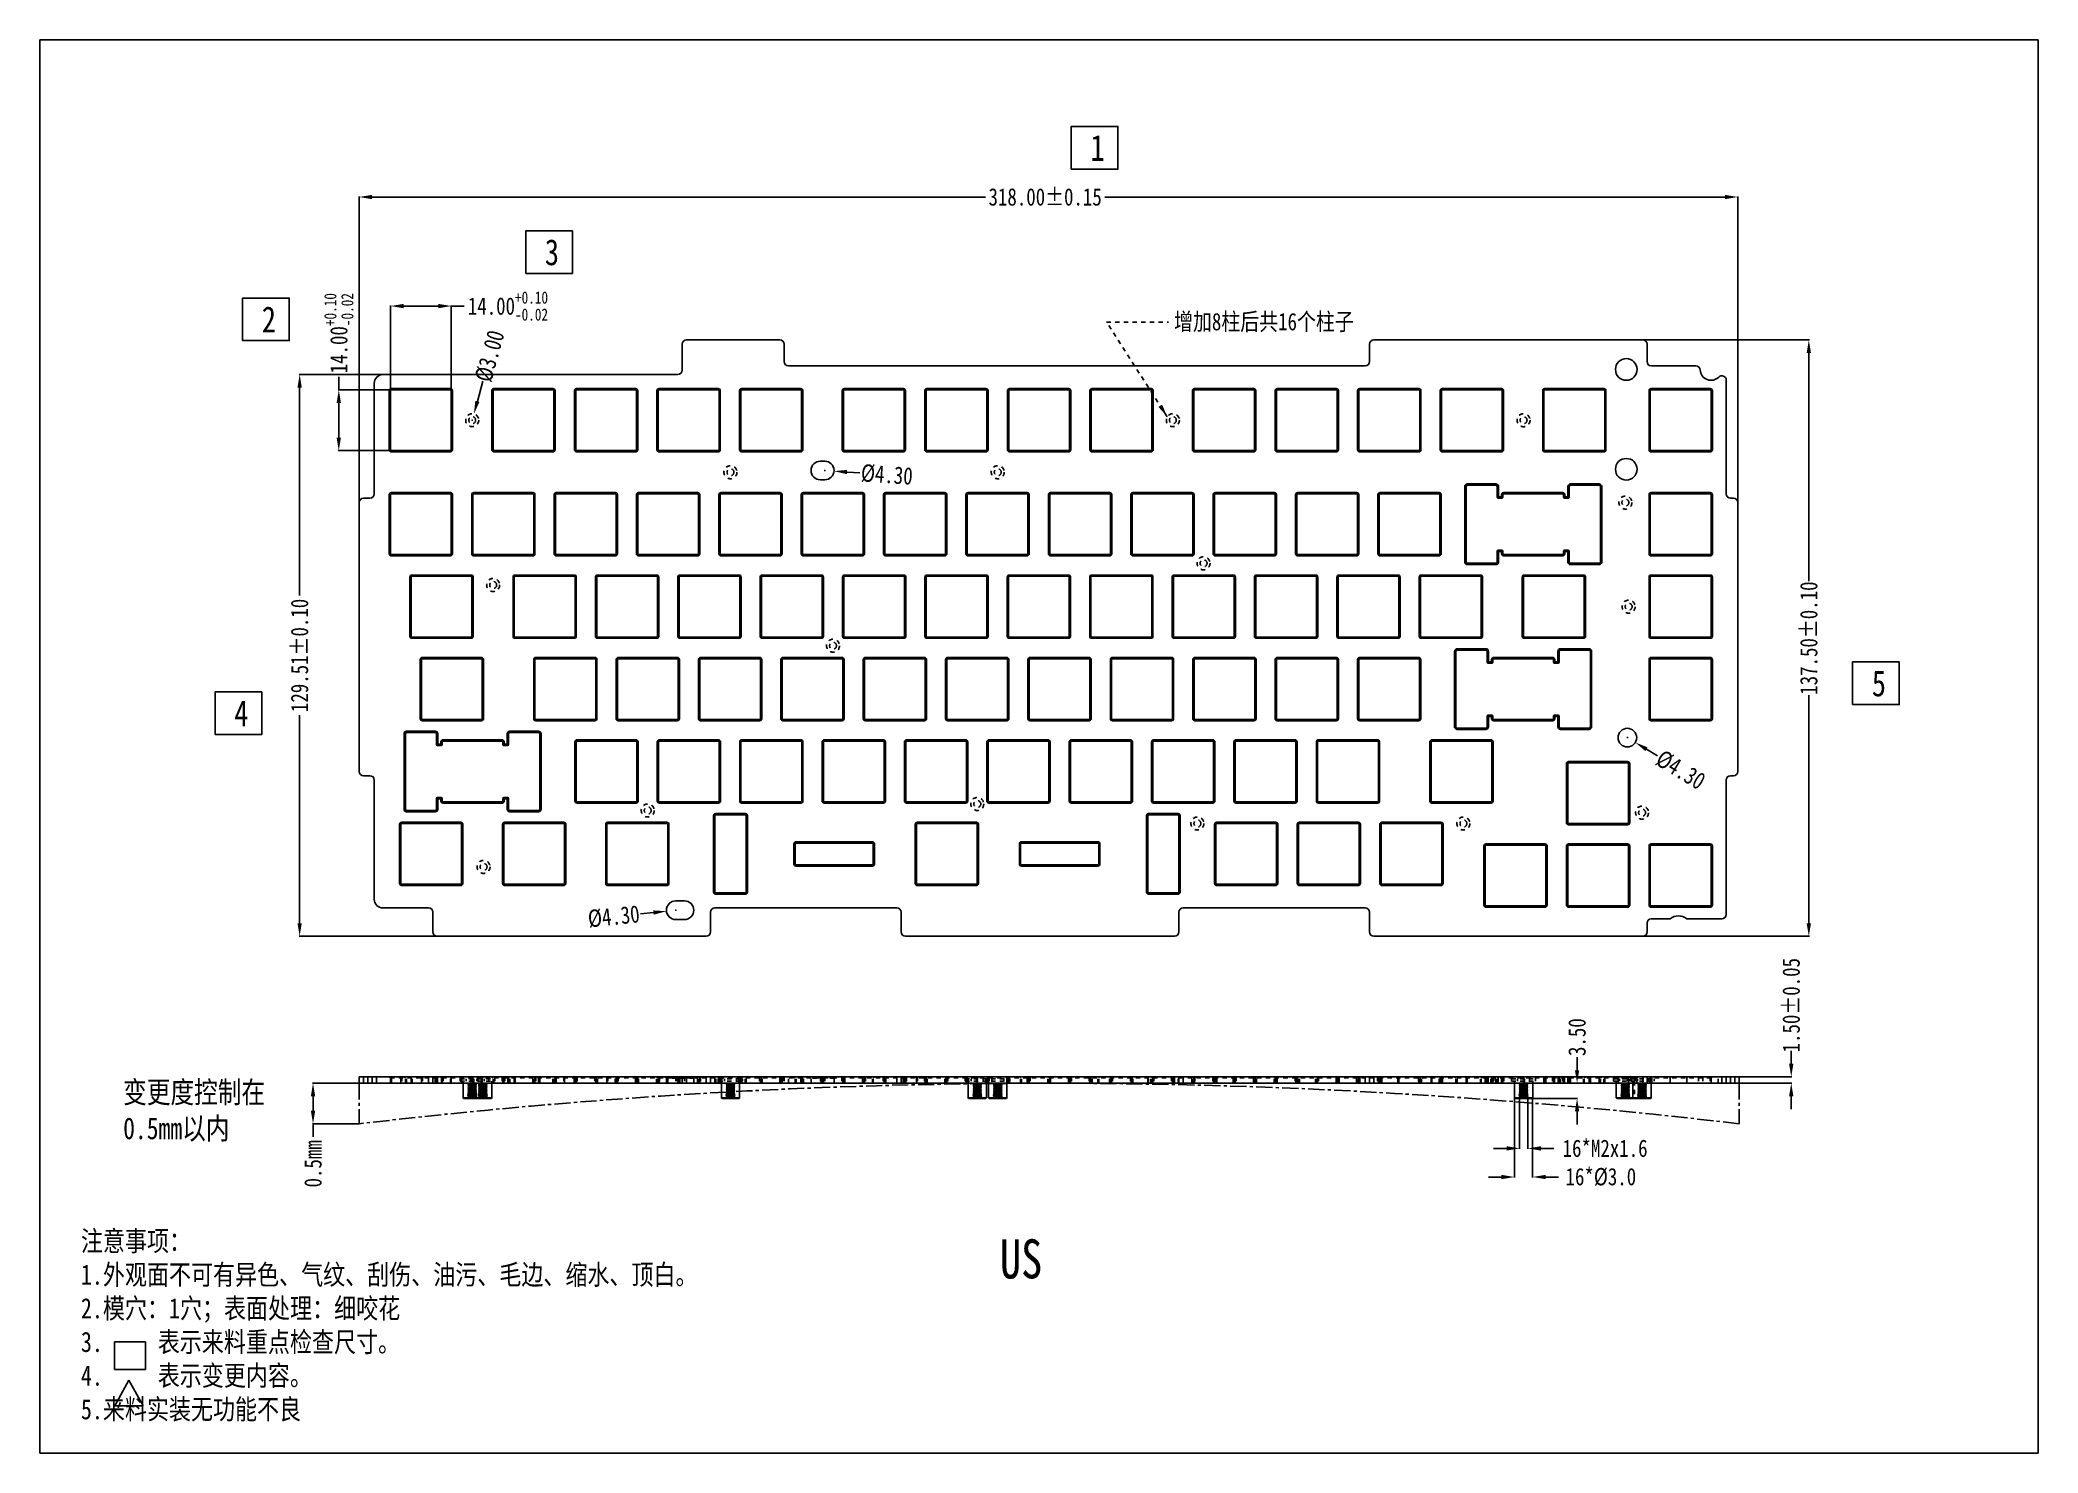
# Model space of a CAD drawing. Header units: inches. Extents: x 504 to 965, y -420 to -94.
import ezdxf

# ---------------------------------------------------------------- set-up
doc = ezdxf.new("R2010")
doc.units = ezdxf.units.IN
doc.header["$LTSCALE"] = 10
doc.header["$MEASUREMENT"] = 0
doc.header["$PDMODE"] = 3
doc.header["$PDSIZE"] = 0.3125
doc.linetypes.add('CENTER', pattern=[0.6, 0.375, -0.075, 0.075, -0.075])
doc.linetypes.add('HIDDEN', pattern=[0.2, 0.1, -0.1])
doc.layers.get('0').update_dxf_attribs({"linetype": 'CONTINUOUS'})
doc.layers.get('Defpoints').update_dxf_attribs({"linetype": 'CONTINUOUS'})
for name, color, linetype in [('02___PRT_ALL_AXES', 7, 'CONTINUOUS'), ('DEFAULT_2', 8, 'HIDDEN'), ('hide', 252, 'HIDDEN')]:
    doc.layers.add(name, color=color, linetype=linetype)
doc.styles.get("Standard").update_dxf_attribs({"font": 'txt', "width": 0.8})
doc.dimstyles.get("Standard").update_dxf_attribs({"dimtxt": 4, "dimasz": 3, "dimexe": 0.125, "dimexo": 0.0625, "dimgap": 0.09, "dimtad": 0, "dimzin": 4, "dimdsep": 46, "dimtxsty": 'Standard', "dimcen": 0.09, "dimclrd": 4, "dimclre": 4, "dimclrt": 1, "dimadec": 0, "dimazin": 0, "dimtp": 0.01, "dimtm": 0.01, "dimtfac": 1, "dimtofl": 0, "dimtmove": 0, "dimatfit": 3, "dimfxl": 1, "dimtolj": 1, "dimtzin": 4, "dimarcsym": 0})

msp = doc.modelspace()

# ---------------------------------------------------------------- texts
at = {"attachment_point": 1}
for s, insert, char_height, width in [('1', (746.225, -115.548), 6, 6.57014), ('3', (620.401, -139.608), 6, 6.57014), ('2', (555.122, -155.107), 6, 6.57014), ('5', (926.439, -239.024), 6, 6.57014), ('4', (548.766, -245.928), 6, 6.57014), ('{\\fSimSun|b0|i0|c134|p2;变更度控制在}0.5mm{\\fSimSun|b0|i0|c134|p2;以内}', (523.141, -333.799), 5, 39.27849), ('{\\fSimSun|b0|i0|c134|p2;注意事项：}\\P1.{\\fSimSun|b0|i0|c134|p2;外观面不可有异色、气纹、刮伤、油污、毛边、缩水、顶白。\\P2.模穴：1穴；表面处理：细咬花\\P}3.{\\fSimSun|b0|i0|c134|p2;     表示来料重点检查尺寸。\\P4.     表示变更内容。\\P5.来料实装无功能不良}', (513.401, -368.271), 4.6547, 153.63361), ('US', (725.329, -370.231), 9, 41.85392)]:
    msp.add_mtext(s, dxfattribs=dict(at, insert=insert, char_height=char_height, width=width))
at = {"layer": 'hide', "color": 1, "insert": (765.505, -156.62), "char_height": 4, "attachment_point": 1}
msp.add_mtext('{\\fSimSun|b0|i0|c134|p2;增加}8{\\fSimSun|b0|i0|c134|p2;柱后共}16{\\fSimSun|b0|i0|c134|p2;个柱子}', dxfattribs=at)

# ---------------------------------------------------------------- blocks, each defined once
blk = doc.blocks.new('*D17')
at = {"color": 4, "lineweight": -2}
for p, q in [((577.56, -200.27), (577.56, -129.76)), ((580.56, -129.89), (722, -129.89)), ((892.55, -129.89), (749.56, -129.89)), ((895.55, -200.27), (895.55, -129.76))]:
    blk.add_line(p, q, dxfattribs=at)
at = {"color": 4}
for points in [[(580.56, -129.39), (580.56, -130.39), (577.56, -129.89)], [(892.55, -130.39), (892.55, -129.39), (895.55, -129.89)]]:
    blk.add_solid(points, dxfattribs=at)
at = {"layer": 'Defpoints', "color": 0}
for p in [(895.55, -129.89), (577.56, -200.33), (895.55, -200.33)]:
    blk.add_point(p, dxfattribs=at)
at = {"color": 2, "insert": (735.78, -129.89), "char_height": 4, "attachment_point": 5}
blk.add_mtext('318.00%%P0{\\fSimSun|b0|i0|c134|p2;.15}', dxfattribs=at)
blk = doc.blocks.new('*D27')
at = {"color": 4, "lineweight": -2}
for p, q in [((872.07, -162.85), (912.04, -162.85)), ((911.91, -165.85), (911.91, -218.44)), ((911.91, -297.35), (911.91, -244.76)), ((872.07, -300.35), (912.04, -300.35))]:
    blk.add_line(p, q, dxfattribs=at)
at = {"color": 4}
for points in [[(912.41, -165.85), (911.41, -165.85), (911.91, -162.85)], [(911.41, -297.35), (912.41, -297.35), (911.91, -300.35)]]:
    blk.add_solid(points, dxfattribs=at)
at = {"layer": 'Defpoints', "color": 0}
for p in [(872.01, -162.85), (911.91, -162.85), (872.01, -300.35)]:
    blk.add_point(p, dxfattribs=at)
at = {"color": 2, "insert": (911.91, -231.6), "char_height": 4, "attachment_point": 5, "rotation": 90}
blk.add_mtext('137.50%%P0.10', dxfattribs=at)
blk = doc.blocks.new('*D28')
at = {"color": 4, "lineweight": -2}
for p, q in [((582.99, -170.84), (563.71, -170.84)), ((563.84, -173.84), (563.84, -221.79)), ((563.84, -297.35), (563.84, -249.4)), ((598.25, -300.35), (563.71, -300.35))]:
    blk.add_line(p, q, dxfattribs=at)
at = {"color": 4}
for points in [[(564.34, -173.84), (563.34, -173.84), (563.84, -170.84)], [(563.34, -297.35), (564.34, -297.35), (563.84, -300.35)]]:
    blk.add_solid(points, dxfattribs=at)
at = {"layer": 'Defpoints', "color": 0}
for p in [(583.06, -170.84), (563.84, -300.35), (598.31, -300.35)]:
    blk.add_point(p, dxfattribs=at)
at = {"color": 2, "insert": (563.84, -235.59), "char_height": 4, "attachment_point": 5, "rotation": 90}
blk.add_mtext('129.51%%P0{\\fSimSun|b0|i0|c134|p2;.10}', dxfattribs=at)
blk = doc.blocks.new('*D29')
at = {"color": 4, "lineweight": -2}
for p, q in [((584.82, -174.49), (584.82, -154.9)), ((587.82, -155.03), (595.82, -155.03)), ((598.82, -174.49), (598.82, -154.9)), ((598.82, -155.03), (601.82, -155.03))]:
    blk.add_line(p, q, dxfattribs=at)
at = {"color": 4}
for points in [[(587.82, -154.53), (587.82, -155.53), (584.82, -155.03)], [(595.82, -155.53), (595.82, -154.53), (598.82, -155.03)]]:
    blk.add_solid(points, dxfattribs=at)
at = {"layer": 'Defpoints', "color": 0}
for p in [(598.82, -155.03), (584.82, -174.55), (598.82, -174.55)]:
    blk.add_point(p, dxfattribs=at)
at = {"color": 2, "insert": (611.88, -155.03), "char_height": 4, "attachment_point": 5}
blk.add_mtext('\\A1;14.00{\\H0.7x;\\S+0.10^ -0.02;}', dxfattribs=at)
blk = doc.blocks.new('*D30')
at = {"color": 4, "lineweight": -2}
for p, q in [((584.96, -174.35), (572.75, -174.35)), ((572.87, -174.35), (572.87, -171.35)), ((572.87, -185.35), (572.87, -177.35)), ((584.96, -188.35), (572.75, -188.35))]:
    blk.add_line(p, q, dxfattribs=at)
at = {"color": 4}
for points in [[(573.37, -177.35), (572.37, -177.35), (572.87, -174.35)], [(572.37, -185.35), (573.37, -185.35), (572.87, -188.35)]]:
    blk.add_solid(points, dxfattribs=at)
at = {"layer": 'Defpoints', "color": 0}
for p in [(572.87, -174.35), (585.02, -174.35), (585.02, -188.35)]:
    blk.add_point(p, dxfattribs=at)
at = {"color": 2, "insert": (572.87, -161.29), "char_height": 4, "attachment_point": 5, "rotation": 90}
blk.add_mtext('\\A1;14.00{\\H0.7x;\\S+0.10^ -0.02;}', dxfattribs=at)
blk = doc.blocks.new('*D18')
at = {"color": 4, "lineweight": -2}
for p, q in [((844.01, -337.69), (844.01, -355.99)), ((848.21, -337.69), (848.21, -355.99)), ((841.01, -355.86), (838.01, -355.86)), ((851.21, -355.86), (854.21, -355.86))]:
    blk.add_line(p, q, dxfattribs=at)
at = {"color": 4}
for points in [[(841.01, -356.36), (841.01, -355.36), (844.01, -355.86)], [(851.21, -355.36), (851.21, -356.36), (848.21, -355.86)]]:
    blk.add_solid(points, dxfattribs=at)
at = {"layer": 'Defpoints', "color": 0}
for p in [(844.01, -337.63), (848.21, -337.63), (848.21, -355.86)]:
    blk.add_point(p, dxfattribs=at)
at = {"color": 2, "insert": (863.94, -355.86), "char_height": 4, "attachment_point": 5}
blk.add_mtext('\\A1;16*%%C3{\\fSimSun|b0|i0|c134|p2;.0}', dxfattribs=at)
blk = doc.blocks.new('*D19')
at = {"color": 4, "lineweight": -2}
for p, q in [((845.18, -337.79), (845.18, -349.38)), ((847.1, -337.61), (847.1, -349.38)), ((842.18, -349.26), (839.18, -349.26)), ((850.1, -349.26), (853.1, -349.26))]:
    blk.add_line(p, q, dxfattribs=at)
at = {"color": 4}
for points in [[(842.18, -349.76), (842.18, -348.76), (845.18, -349.26)], [(850.1, -348.76), (850.1, -349.76), (847.1, -349.26)]]:
    blk.add_solid(points, dxfattribs=at)
at = {"layer": 'Defpoints', "color": 0}
for p in [(845.18, -337.73), (847.1, -337.55), (847.1, -349.26)]:
    blk.add_point(p, dxfattribs=at)
at = {"color": 2, "insert": (864.92, -349.26), "char_height": 4, "attachment_point": 5}
blk.add_mtext('\\A1;16*M2x1.6', dxfattribs=at)
blk = doc.blocks.new('*D20')
at = {"color": 4, "lineweight": -2}
for p, q in [((858.46, -331.23), (858.46, -328.23)), ((848.84, -334.23), (858.58, -334.23)), ((847.97, -337.73), (858.58, -337.73)), ((858.46, -340.73), (858.46, -343.73))]:
    blk.add_line(p, q, dxfattribs=at)
at = {"color": 4}
for points in [[(857.96, -331.23), (858.96, -331.23), (858.46, -334.23)], [(858.96, -340.73), (857.96, -340.73), (858.46, -337.73)]]:
    blk.add_solid(points, dxfattribs=at)
at = {"layer": 'Defpoints', "color": 0}
for p in [(848.77, -334.23), (858.46, -334.23), (847.91, -337.73)]:
    blk.add_point(p, dxfattribs=at)
at = {"color": 2, "insert": (858.46, -323.6), "char_height": 4, "attachment_point": 5, "rotation": 90}
blk.add_mtext('\\A1;3.50', dxfattribs=at)
blk = doc.blocks.new('*D21')
at = {"color": 4, "lineweight": -2}
for p, q in [((907.85, -329.73), (907.85, -326.73)), ((895.91, -332.73), (907.98, -332.73)), ((895.91, -334.23), (907.98, -334.23)), ((907.85, -337.23), (907.85, -340.23))]:
    blk.add_line(p, q, dxfattribs=at)
at = {"color": 4}
for points in [[(907.35, -329.73), (908.35, -329.73), (907.85, -332.73)], [(908.35, -337.23), (907.35, -337.23), (907.85, -334.23)]]:
    blk.add_solid(points, dxfattribs=at)
at = {"layer": 'Defpoints', "color": 0}
for p in [(895.85, -332.73), (895.85, -334.23), (907.85, -334.23)]:
    blk.add_point(p, dxfattribs=at)
at = {"color": 2, "insert": (907.85, -316.24), "char_height": 4, "attachment_point": 5, "rotation": 90}
blk.add_mtext('1.50%%P0.05', dxfattribs=at)
blk = doc.blocks.new('*D22')
at = {"color": 4, "lineweight": -2}
for p, q in [((577.49, -334.23), (566.8, -334.23)), ((566.93, -337.23), (566.93, -340.59)), ((577.49, -343.59), (566.8, -343.59)), ((566.93, -343.59), (566.93, -346.59))]:
    blk.add_line(p, q, dxfattribs=at)
at = {"color": 4}
for points in [[(567.43, -337.23), (566.43, -337.23), (566.93, -334.23)], [(566.43, -340.59), (567.43, -340.59), (566.93, -343.59)]]:
    blk.add_solid(points, dxfattribs=at)
at = {"layer": 'Defpoints', "color": 0}
for p in [(577.56, -334.23), (566.93, -343.59), (577.56, -343.59)]:
    blk.add_point(p, dxfattribs=at)
at = {"color": 2, "insert": (566.93, -352.82), "char_height": 4, "attachment_point": 5, "rotation": 90}
blk.add_mtext('\\A1;0.5mm', dxfattribs=at)
blk = doc.blocks.new('*D23')
at = {"color": 4, "lineweight": -2}
for p, q in [((869.96, -254.55), (870.14, -254.55)), ((870.05, -254.64), (870.05, -254.46)), ((874.46, -257.22), (877.02, -258.77))]:
    blk.add_line(p, q, dxfattribs=at)
at = {"color": 4}
blk.add_solid([(874.71, -256.79), (874.2, -257.65), (871.89, -255.66)], dxfattribs=at)
at = {"layer": 'Defpoints', "color": 0}
for p in [(868.21, -253.43), (871.89, -255.66)]:
    blk.add_point(p, dxfattribs=at)
at = {"color": 2, "insert": (882.34, -262), "char_height": 4, "attachment_point": 5, "rotation": 328.7768}
blk.add_mtext('\\A1;%%c4.30', dxfattribs=at)
blk = doc.blocks.new('*D24')
at = {"color": 4, "lineweight": -2}
for p, q in [((684.85, -192.95), (685.03, -192.95)), ((684.94, -193.04), (684.94, -192.86)), ((690.08, -193.31), (693.07, -193.51))]:
    blk.add_line(p, q, dxfattribs=at)
at = {"color": 4}
blk.add_solid([(690.11, -192.81), (690.04, -193.8), (687.08, -193.1)], dxfattribs=at)
at = {"layer": 'Defpoints', "color": 0}
for p in [(682.79, -192.8), (687.08, -193.1)]:
    blk.add_point(p, dxfattribs=at)
at = {"color": 2, "insert": (699.28, -193.94), "char_height": 4, "attachment_point": 5, "rotation": 356.0318}
blk.add_mtext('\\A1;%%c4.30', dxfattribs=at)
blk = doc.blocks.new('*D25')
at = {"color": 4, "lineweight": -2}
for p, q in [((645.46, -294.87), (642.48, -295.18)), ((650.5, -294.35), (650.68, -294.35)), ((650.59, -294.44), (650.59, -294.26))]:
    blk.add_line(p, q, dxfattribs=at)
at = {"color": 4}
blk.add_solid([(645.51, -295.37), (645.41, -294.38), (648.45, -294.57)], dxfattribs=at)
at = {"layer": 'Defpoints', "color": 0}
for p in [(648.45, -294.57), (652.73, -294.13)]:
    blk.add_point(p, dxfattribs=at)
at = {"color": 2, "insert": (636.29, -295.81), "char_height": 4, "attachment_point": 5, "rotation": 5.8334}
blk.add_mtext('\\A1;%%c4.30', dxfattribs=at)
blk = doc.blocks.new('*D26')
at = {"color": 4, "lineweight": -2}
for p, q in [((606.12, -172.32), (604.83, -177.01)), ((603.55, -181.35), (603.73, -181.35)), ((603.64, -181.44), (603.64, -181.26))]:
    blk.add_line(p, q, dxfattribs=at)
at = {"color": 4}
blk.add_solid([(604.35, -176.88), (605.31, -177.14), (604.04, -179.9)], dxfattribs=at)
at = {"layer": 'Defpoints', "color": 0}
for p in [(603.24, -182.8), (604.04, -179.9)]:
    blk.add_point(p, dxfattribs=at)
at = {"color": 2, "insert": (607.7, -166.57), "char_height": 4, "attachment_point": 5, "rotation": 74.6581}
blk.add_mtext('\\A1;%%c3.00', dxfattribs=at)

# ---------------------------------------------------------------- dimensions: what is measured, and where the dimension line sits
dim = msp.add_linear_dim(base=(895.551, -129.885), p1=(577.555, -200.328), p2=(895.551, -200.328), text='<>%%P0{\\fSimSun|b0|i0|c134|p2;.15}', dimstyle='Standard', override={"dimclrt": 2})
dim.commit()
dim.dimension.update_dxf_attribs({"geometry": '*D17', "text_midpoint": (735.78, -129.885), "dimtype": 160})
for base, p1, p2, text, picture, middle in [((572.872, -174.349), (585.021, -188.349), (585.021, -174.349), '\\A1;<>{\\H0.7x;\\S+0.10^ -0.02;}', '*D30', (572.872, -161.286)), ((911.912, -162.849), (872.007, -300.349), (872.007, -162.849), '<>%%P0.10', '*D27', (911.912, -231.599)), ((563.839, -300.349), (583.055, -170.835), (598.312, -300.349), '<>%%P0{\\fSimSun|b0|i0|c134|p2;.10}', '*D28', (563.839, -235.592)), ((566.926, -343.593), (577.555, -334.227), (577.555, -343.593), '0.5mm', '*D22', (566.926, -352.817))]:
    dim = msp.add_linear_dim(base=base, p1=p1, p2=p2, angle=90, text=text, dimstyle='Standard', override={"dimclrt": 2})
    dim.commit()
    dim.dimension.update_dxf_attribs({"geometry": picture, "text_midpoint": middle})
for base, p1, p2, text, picture, middle in [((598.821, -155.027), (584.821, -174.549), (598.821, -174.549), '\\A1;<>{\\H0.7x;\\S+0.10^ -0.02;}', '*D29', (611.885, -155.027)), ((848.215, -355.862), (844.015, -337.627), (848.215, -337.627), '16*%%C3{\\fSimSun|b0|i0|c134|p2;.0}', '*D18', (863.943, -355.862)), ((847.095, -349.257), (845.176, -337.727), (847.095, -337.551), '16*M2x1.6', '*D19', (864.919, -349.257))]:
    dim = msp.add_linear_dim(base=base, p1=p1, p2=p2, text=text, dimstyle='Standard', override={"dimclrt": 2})
    dim.commit()
    dim.dimension.update_dxf_attribs({"geometry": picture, "text_midpoint": middle})
at = {"color": 8}
dim = msp.add_diameter_dim_2p(p1=(603.244, -182.796), p2=(604.038, -179.903), dimstyle='Standard', override={"dimclrt": 2}, dxfattribs=at)
dim.commit()
dim.dimension.update_dxf_attribs({"geometry": '*D26', "text_midpoint": (607.696, -166.571), "dimtype": 163})
for p1, p2, picture, middle in [((682.793, -192.801), (687.082, -193.098), '*D24', (699.276, -193.944)), ((868.213, -253.435), (871.89, -255.664), '*D23', (882.343, -262)), ((652.725, -294.131), (648.447, -294.568), '*D25', (636.287, -295.81))]:
    dim = msp.add_diameter_dim_2p(p1=p1, p2=p2, dimstyle='Standard', override={"dimclrt": 2})
    dim.commit()
    dim.dimension.update_dxf_attribs({"geometry": picture, "text_midpoint": middle})
dim = msp.add_linear_dim(base=(907.854, -334.227), p1=(895.851, -332.727), p2=(895.851, -334.227), angle=90, text='<>%%P0.05', dimstyle='Standard', override={"dimclrt": 2})
dim.commit()
dim.dimension.update_dxf_attribs({"geometry": '*D21', "text_midpoint": (907.854, -316.237), "dimtype": 160})
dim = msp.add_linear_dim(base=(858.46, -334.227), p1=(847.909, -337.727), p2=(848.773, -334.227), angle=90, dimstyle='Standard', override={"dimclrt": 2})
dim.commit()
dim.dimension.update_dxf_attribs({"geometry": '*D20', "text_midpoint": (858.46, -323.604)})

# ---------------------------------------------------------------- linework, layer by layer
at = {"color": 7, "linetype": 'Continuous'}
for p, q in [((652.086, -163.849), (652.086, -169.835)), ((653.086, -162.849), (674.586, -162.849)), ((675.586, -167.849), (675.586, -163.849)), ((810.586, -163.849), (810.586, -167.849)), ((811.586, -162.849), (873.586, -162.849)), ((874.586, -167.849), (874.586, -163.849)), ((722.086, -168.849), (676.586, -168.849)), ((809.586, -168.849), (752.086, -168.849)), ((885.856, -168.849), (875.586, -168.849)), ((581.055, -198.328), (581.055, -172.835)), ((651.086, -170.835), (583.055, -170.835)), ((584.521, -174.549), (584.521, -188.149)), ((584.821, -174.549), (584.521, -174.549)), ((584.821, -174.549), (584.821, -188.149)), ((585.021, -174.349), (585.021, -174.049)), ((598.621, -174.049), (585.021, -174.049)), ((598.621, -174.349), (585.021, -174.349)), ((598.621, -174.349), (598.621, -174.049)), ((598.821, -188.149), (598.821, -174.549)), ((598.821, -174.549), (599.121, -174.549)), ((599.121, -188.149), (599.121, -174.549)), ((608.159, -188.149), (608.159, -174.549)), ((608.159, -174.549), (608.459, -174.549)), ((608.459, -188.149), (608.459, -174.549)), ((608.659, -174.049), (608.659, -174.349)), ((608.659, -174.049), (622.259, -174.049)), ((608.659, -174.349), (622.259, -174.349)), ((622.259, -174.049), (622.259, -174.349)), ((622.459, -174.549), (622.459, -188.149)), ((622.759, -174.549), (622.459, -174.549)), ((622.759, -174.549), (622.759, -188.149)), ((627.209, -188.149), (627.209, -174.549)), ((627.209, -174.549), (627.509, -174.549)), ((627.509, -188.149), (627.509, -174.549)), ((627.709, -174.049), (627.709, -174.349)), ((627.709, -174.049), (641.309, -174.049)), ((627.709, -174.349), (641.309, -174.349)), ((641.309, -174.049), (641.309, -174.349)), ((641.509, -174.549), (641.509, -188.149)), ((641.809, -174.549), (641.509, -174.549)), ((641.809, -174.549), (641.809, -188.149)), ((646.259, -188.149), (646.259, -174.549)), ((646.259, -174.549), (646.559, -174.549)), ((646.559, -188.149), (646.559, -174.549)), ((646.759, -174.049), (646.759, -174.349)), ((646.759, -174.049), (660.359, -174.049)), ((646.759, -174.349), (660.359, -174.349)), ((660.359, -174.049), (660.359, -174.349)), ((660.559, -174.549), (660.559, -188.149)), ((660.859, -174.549), (660.559, -174.549)), ((660.859, -174.549), (660.859, -188.149)), ((665.309, -188.149), (665.309, -174.549)), ((665.309, -174.549), (665.609, -174.549)), ((665.609, -188.149), (665.609, -174.549)), ((665.809, -174.049), (665.809, -174.349)), ((665.809, -174.049), (679.409, -174.049)), ((665.809, -174.349), (679.409, -174.349)), ((679.409, -174.049), (679.409, -174.349)), ((679.609, -174.549), (679.609, -188.149)), ((679.909, -174.549), (679.609, -174.549)), ((679.909, -174.549), (679.909, -188.149)), ((688.966, -188.149), (688.966, -174.549)), ((688.966, -174.549), (689.266, -174.549)), ((689.266, -188.149), (689.266, -174.549)), ((689.466, -174.049), (689.466, -174.349)), ((689.466, -174.049), (703.066, -174.049)), ((689.466, -174.349), (703.066, -174.349)), ((703.066, -174.049), (703.066, -174.349)), ((703.266, -174.549), (703.266, -188.149)), ((703.566, -174.549), (703.266, -174.549)), ((703.566, -174.549), (703.566, -188.149)), ((708.016, -188.149), (708.016, -174.549)), ((708.016, -174.549), (708.316, -174.549)), ((708.316, -188.149), (708.316, -174.549)), ((708.516, -174.049), (708.516, -174.349)), ((708.516, -174.049), (722.116, -174.049)), ((708.516, -174.349), (722.116, -174.349)), ((722.116, -174.049), (722.116, -174.349)), ((722.316, -174.549), (722.316, -188.149)), ((722.616, -174.549), (722.316, -174.549)), ((722.616, -174.549), (722.616, -188.149)), ((727.066, -188.149), (727.066, -174.549)), ((727.066, -174.549), (727.366, -174.549)), ((727.366, -188.149), (727.366, -174.549)), ((727.566, -174.049), (727.566, -174.349)), ((727.566, -174.049), (741.166, -174.049)), ((727.566, -174.349), (741.166, -174.349)), ((741.166, -174.049), (741.166, -174.349)), ((741.366, -174.549), (741.366, -188.149)), ((741.666, -174.549), (741.366, -174.549)), ((741.666, -174.549), (741.666, -188.149)), ((746.116, -188.149), (746.116, -174.549)), ((746.116, -174.549), (746.416, -174.549)), ((746.416, -188.149), (746.416, -174.549)), ((746.616, -174.049), (746.616, -174.349)), ((746.616, -174.049), (760.216, -174.049)), ((746.616, -174.349), (760.216, -174.349)), ((760.216, -174.049), (760.216, -174.349)), ((760.416, -174.549), (760.416, -188.149)), ((760.716, -174.549), (760.416, -174.549)), ((760.716, -174.549), (760.716, -188.149)), ((769.754, -188.149), (769.754, -174.549)), ((769.754, -174.549), (770.054, -174.549)), ((770.054, -188.149), (770.054, -174.549)), ((770.254, -174.049), (770.254, -174.349)), ((770.254, -174.049), (783.854, -174.049)), ((770.254, -174.349), (783.854, -174.349)), ((783.854, -174.049), (783.854, -174.349)), ((784.054, -174.549), (784.054, -188.149)), ((784.354, -174.549), (784.054, -174.549)), ((784.354, -174.549), (784.354, -188.149)), ((788.804, -188.149), (788.804, -174.549)), ((788.804, -174.549), (789.104, -174.549)), ((789.104, -188.149), (789.104, -174.549)), ((789.304, -174.049), (789.304, -174.349)), ((789.304, -174.049), (802.904, -174.049)), ((789.304, -174.349), (802.904, -174.349)), ((802.904, -174.049), (802.904, -174.349)), ((803.404, -174.549), (803.104, -174.549)), ((803.104, -174.549), (803.104, -188.149)), ((803.404, -174.549), (803.404, -188.149)), ((807.854, -174.549), (808.154, -174.549)), ((807.854, -188.149), (807.854, -174.549)), ((808.154, -188.149), (808.154, -174.549)), ((808.354, -174.049), (821.954, -174.049)), ((808.354, -174.049), (808.354, -174.349)), ((808.354, -174.349), (821.954, -174.349)), ((821.954, -174.049), (821.954, -174.349)), ((822.454, -174.549), (822.154, -174.549)), ((822.154, -174.549), (822.154, -188.149)), ((822.454, -174.549), (822.454, -188.149)), ((826.904, -174.549), (827.204, -174.549)), ((826.904, -188.149), (826.904, -174.549)), ((827.204, -188.149), (827.204, -174.549)), ((827.404, -174.049), (841.004, -174.049)), ((827.404, -174.049), (827.404, -174.349)), ((827.404, -174.349), (841.004, -174.349)), ((841.004, -174.049), (841.004, -174.349)), ((841.504, -174.549), (841.204, -174.549)), ((841.204, -174.549), (841.204, -188.149)), ((841.504, -174.549), (841.504, -188.149)), ((850.821, -174.549), (850.521, -174.549)), ((850.521, -174.549), (850.521, -188.149)), ((850.821, -174.549), (850.821, -188.149)), ((864.621, -174.049), (851.021, -174.049)), ((851.021, -174.349), (851.021, -174.049)), ((864.621, -174.349), (851.021, -174.349)), ((864.621, -174.349), (864.621, -174.049)), ((864.821, -174.549), (865.121, -174.549)), ((864.821, -188.149), (864.821, -174.549)), ((865.121, -188.149), (865.121, -174.549)), ((875.051, -174.549), (875.351, -174.549)), ((875.051, -188.149), (875.051, -174.549)), ((875.351, -188.149), (875.351, -174.549)), ((875.551, -174.049), (889.151, -174.049)), ((875.551, -174.049), (875.551, -174.349)), ((875.551, -174.349), (889.151, -174.349)), ((889.151, -174.049), (889.151, -174.349)), ((889.651, -174.549), (889.351, -174.549)), ((889.351, -174.549), (889.351, -188.149)), ((889.651, -174.549), (889.651, -188.149)), ((892.851, -198.328), (892.851, -172.098)), ((584.821, -188.149), (584.521, -188.149)), ((585.021, -188.349), (585.021, -188.649)), ((585.021, -188.349), (598.621, -188.349)), ((585.021, -188.649), (598.621, -188.649)), ((598.621, -188.349), (598.621, -188.649)), ((598.821, -188.149), (599.121, -188.149)), ((608.159, -188.149), (608.459, -188.149)), ((608.659, -188.649), (608.659, -188.349)), ((622.259, -188.349), (608.659, -188.349)), ((622.259, -188.649), (608.659, -188.649)), ((622.259, -188.649), (622.259, -188.349)), ((622.759, -188.149), (622.459, -188.149)), ((627.209, -188.149), (627.509, -188.149)), ((627.709, -188.649), (627.709, -188.349)), ((641.309, -188.349), (627.709, -188.349)), ((641.309, -188.649), (627.709, -188.649)), ((641.309, -188.649), (641.309, -188.349)), ((641.809, -188.149), (641.509, -188.149)), ((646.259, -188.149), (646.559, -188.149)), ((646.759, -188.649), (646.759, -188.349)), ((660.359, -188.349), (646.759, -188.349)), ((660.359, -188.649), (646.759, -188.649)), ((660.359, -188.649), (660.359, -188.349)), ((660.859, -188.149), (660.559, -188.149)), ((665.309, -188.149), (665.609, -188.149)), ((665.809, -188.649), (665.809, -188.349)), ((679.409, -188.349), (665.809, -188.349)), ((679.409, -188.649), (665.809, -188.649)), ((679.409, -188.649), (679.409, -188.349)), ((679.909, -188.149), (679.609, -188.149)), ((688.966, -188.149), (689.266, -188.149)), ((689.466, -188.649), (689.466, -188.349)), ((703.066, -188.349), (689.466, -188.349)), ((703.066, -188.649), (689.466, -188.649)), ((703.066, -188.649), (703.066, -188.349)), ((703.566, -188.149), (703.266, -188.149)), ((708.016, -188.149), (708.316, -188.149)), ((708.516, -188.649), (708.516, -188.349)), ((722.116, -188.349), (708.516, -188.349)), ((722.116, -188.649), (708.516, -188.649)), ((722.116, -188.649), (722.116, -188.349)), ((722.616, -188.149), (722.316, -188.149)), ((727.066, -188.149), (727.366, -188.149)), ((727.566, -188.649), (727.566, -188.349)), ((741.166, -188.349), (727.566, -188.349)), ((741.166, -188.649), (727.566, -188.649)), ((741.166, -188.649), (741.166, -188.349)), ((741.666, -188.149), (741.366, -188.149)), ((746.116, -188.149), (746.416, -188.149)), ((746.616, -188.649), (746.616, -188.349)), ((760.216, -188.349), (746.616, -188.349)), ((760.216, -188.649), (746.616, -188.649)), ((760.216, -188.649), (760.216, -188.349)), ((760.716, -188.149), (760.416, -188.149)), ((769.754, -188.149), (770.054, -188.149)), ((770.254, -188.649), (770.254, -188.349)), ((783.854, -188.349), (770.254, -188.349)), ((783.854, -188.649), (770.254, -188.649)), ((783.854, -188.649), (783.854, -188.349)), ((784.354, -188.149), (784.054, -188.149)), ((788.804, -188.149), (789.104, -188.149)), ((802.904, -188.349), (789.304, -188.349)), ((789.304, -188.649), (789.304, -188.349)), ((802.904, -188.649), (789.304, -188.649)), ((802.904, -188.649), (802.904, -188.349)), ((803.404, -188.149), (803.104, -188.149)), ((807.854, -188.149), (808.154, -188.149)), ((821.954, -188.349), (808.354, -188.349)), ((808.354, -188.649), (808.354, -188.349)), ((821.954, -188.649), (808.354, -188.649)), ((821.954, -188.649), (821.954, -188.349)), ((822.454, -188.149), (822.154, -188.149)), ((826.904, -188.149), (827.204, -188.149)), ((841.004, -188.349), (827.404, -188.349)), ((827.404, -188.649), (827.404, -188.349)), ((841.004, -188.649), (827.404, -188.649)), ((841.004, -188.649), (841.004, -188.349)), ((841.504, -188.149), (841.204, -188.149)), ((850.821, -188.149), (850.521, -188.149)), ((851.021, -188.349), (864.621, -188.349)), ((851.021, -188.349), (851.021, -188.649)), ((851.021, -188.649), (864.621, -188.649)), ((864.621, -188.349), (864.621, -188.649)), ((864.821, -188.149), (865.121, -188.149)), ((875.051, -188.149), (875.351, -188.149)), ((889.151, -188.349), (875.551, -188.349)), ((875.551, -188.649), (875.551, -188.349)), ((889.151, -188.649), (875.551, -188.649)), ((889.151, -188.649), (889.151, -188.349)), ((889.651, -188.149), (889.351, -188.149)), ((683.938, -190.799), (684.938, -190.799)), ((585.021, -198.349), (585.021, -198.049)), ((598.621, -198.049), (585.021, -198.049)), ((598.621, -198.349), (598.621, -198.049)), ((604.021, -198.349), (604.021, -198.049)), ((617.621, -198.049), (604.021, -198.049)), ((617.621, -198.349), (617.621, -198.049)), ((623.021, -198.349), (623.021, -198.049)), ((636.621, -198.049), (623.021, -198.049)), ((636.621, -198.349), (636.621, -198.049)), ((642.021, -198.349), (642.021, -198.049)), ((655.621, -198.049), (642.021, -198.049)), ((655.621, -198.349), (655.621, -198.049)), ((661.021, -198.349), (661.021, -198.049)), ((674.621, -198.049), (661.021, -198.049)), ((674.621, -198.349), (674.621, -198.049)), ((680.021, -198.349), (680.021, -198.049)), ((693.621, -198.049), (680.021, -198.049)), ((683.938, -195.099), (684.938, -195.099)), ((693.621, -198.349), (693.621, -198.049)), ((699.021, -198.349), (699.021, -198.049)), ((712.621, -198.049), (699.021, -198.049)), ((712.621, -198.349), (712.621, -198.049)), ((718.021, -198.349), (718.021, -198.049)), ((731.621, -198.049), (718.021, -198.049)), ((731.621, -198.349), (731.621, -198.049)), ((737.021, -198.349), (737.021, -198.049)), ((750.621, -198.049), (737.021, -198.049)), ((750.621, -198.349), (750.621, -198.049)), ((756.021, -198.349), (756.021, -198.049)), ((769.621, -198.049), (756.021, -198.049)), ((769.621, -198.349), (769.621, -198.049)), ((788.621, -198.049), (775.021, -198.049)), ((775.021, -198.349), (775.021, -198.049)), ((788.621, -198.349), (788.621, -198.049)), ((807.621, -198.049), (794.021, -198.049)), ((794.021, -198.349), (794.021, -198.049)), ((807.621, -198.349), (807.621, -198.049)), ((826.621, -198.049), (813.021, -198.049)), ((813.021, -198.349), (813.021, -198.049)), ((826.621, -198.349), (826.621, -198.049)), ((832.546, -196.649), (832.846, -196.649)), ((832.546, -214.049), (832.546, -196.649)), ((832.846, -214.049), (832.846, -196.649)), ((833.146, -196.049), (839.746, -196.049)), ((833.146, -196.049), (833.146, -196.349)), ((833.146, -196.349), (839.746, -196.349)), ((839.746, -196.049), (839.746, -196.349)), ((840.346, -196.649), (840.046, -196.649)), ((840.046, -196.649), (840.046, -199.149)), ((840.346, -196.649), (840.346, -199.049)), ((855.146, -198.049), (841.546, -198.049)), ((841.546, -198.349), (841.546, -198.049)), ((855.146, -198.349), (855.146, -198.049)), ((856.346, -196.649), (856.646, -196.649)), ((856.346, -199.049), (856.346, -196.649)), ((856.646, -199.149), (856.646, -196.649)), ((856.946, -196.049), (863.546, -196.049)), ((856.946, -196.049), (856.946, -196.349)), ((856.946, -196.349), (863.546, -196.349)), ((863.546, -196.049), (863.546, -196.349)), ((864.146, -196.649), (863.846, -196.649)), ((863.846, -196.649), (863.846, -214.049)), ((864.146, -196.649), (864.146, -214.049)), ((889.151, -198.049), (875.551, -198.049)), ((875.551, -198.349), (875.551, -198.049)), ((889.151, -198.349), (889.151, -198.049)), ((577.555, -262.328), (577.555, -200.328)), ((578.555, -199.328), (580.055, -199.328)), ((584.521, -198.549), (584.521, -212.149)), ((584.821, -198.549), (584.521, -198.549)), ((584.821, -198.549), (584.821, -212.149)), ((598.621, -198.349), (585.021, -198.349)), ((598.821, -212.149), (598.821, -198.549)), ((598.821, -198.549), (599.121, -198.549)), ((599.121, -212.149), (599.121, -198.549)), ((603.521, -198.549), (603.521, -212.149)), ((603.821, -198.549), (603.521, -198.549)), ((603.821, -198.549), (603.821, -212.149)), ((617.621, -198.349), (604.021, -198.349)), ((617.821, -212.149), (617.821, -198.549)), ((617.821, -198.549), (618.121, -198.549)), ((618.121, -212.149), (618.121, -198.549)), ((622.521, -198.549), (622.521, -212.149)), ((622.821, -198.549), (622.521, -198.549)), ((622.821, -198.549), (622.821, -212.149)), ((636.621, -198.349), (623.021, -198.349)), ((636.821, -212.149), (636.821, -198.549)), ((636.821, -198.549), (637.121, -198.549)), ((637.121, -212.149), (637.121, -198.549)), ((641.521, -198.549), (641.521, -212.149)), ((641.821, -198.549), (641.521, -198.549)), ((641.821, -198.549), (641.821, -212.149)), ((655.621, -198.349), (642.021, -198.349)), ((655.821, -212.149), (655.821, -198.549)), ((655.821, -198.549), (656.121, -198.549)), ((656.121, -212.149), (656.121, -198.549)), ((660.521, -198.549), (660.521, -212.149)), ((660.821, -198.549), (660.521, -198.549)), ((660.821, -198.549), (660.821, -212.149)), ((674.621, -198.349), (661.021, -198.349)), ((674.821, -212.149), (674.821, -198.549)), ((674.821, -198.549), (675.121, -198.549)), ((675.121, -212.149), (675.121, -198.549)), ((679.521, -198.549), (679.521, -212.149)), ((679.821, -198.549), (679.521, -198.549)), ((679.821, -198.549), (679.821, -212.149)), ((693.621, -198.349), (680.021, -198.349)), ((693.821, -212.149), (693.821, -198.549)), ((693.821, -198.549), (694.121, -198.549)), ((694.121, -212.149), (694.121, -198.549)), ((698.521, -198.549), (698.521, -212.149)), ((698.821, -198.549), (698.521, -198.549)), ((698.821, -198.549), (698.821, -212.149)), ((712.621, -198.349), (699.021, -198.349)), ((712.821, -212.149), (712.821, -198.549)), ((712.821, -198.549), (713.121, -198.549)), ((713.121, -212.149), (713.121, -198.549)), ((717.521, -198.549), (717.521, -212.149)), ((717.821, -198.549), (717.521, -198.549)), ((717.821, -198.549), (717.821, -212.149)), ((731.621, -198.349), (718.021, -198.349)), ((731.821, -212.149), (731.821, -198.549)), ((731.821, -198.549), (732.121, -198.549)), ((732.121, -212.149), (732.121, -198.549)), ((736.521, -198.549), (736.521, -212.149)), ((736.821, -198.549), (736.521, -198.549)), ((736.821, -198.549), (736.821, -212.149)), ((750.621, -198.349), (737.021, -198.349)), ((750.821, -212.149), (750.821, -198.549)), ((750.821, -198.549), (751.121, -198.549)), ((751.121, -212.149), (751.121, -198.549)), ((755.521, -198.549), (755.521, -212.149)), ((755.821, -198.549), (755.521, -198.549)), ((755.821, -198.549), (755.821, -212.149)), ((769.621, -198.349), (756.021, -198.349)), ((769.821, -212.149), (769.821, -198.549)), ((769.821, -198.549), (770.121, -198.549)), ((770.121, -212.149), (770.121, -198.549)), ((774.821, -198.549), (774.521, -198.549)), ((774.521, -198.549), (774.521, -212.149)), ((774.821, -198.549), (774.821, -212.149)), ((788.621, -198.349), (775.021, -198.349)), ((788.821, -198.549), (789.121, -198.549)), ((788.821, -212.149), (788.821, -198.549)), ((789.121, -212.149), (789.121, -198.549)), ((793.821, -198.549), (793.521, -198.549)), ((793.521, -198.549), (793.521, -212.149)), ((793.821, -198.549), (793.821, -212.149)), ((807.621, -198.349), (794.021, -198.349)), ((807.821, -198.549), (808.121, -198.549)), ((807.821, -212.149), (807.821, -198.549)), ((808.121, -212.149), (808.121, -198.549)), ((812.821, -198.549), (812.521, -198.549)), ((812.521, -198.549), (812.521, -212.149)), ((812.821, -198.549), (812.821, -212.149)), ((826.621, -198.349), (813.021, -198.349)), ((826.821, -198.549), (827.121, -198.549)), ((826.821, -212.149), (826.821, -198.549)), ((827.121, -212.149), (827.121, -198.549)), ((840.105, -199.291), (840.346, -199.049)), ((840.246, -199.349), (841.146, -199.349)), ((840.346, -199.049), (841.046, -199.049)), ((841.346, -198.549), (841.046, -198.549)), ((841.046, -198.549), (841.046, -199.049)), ((841.288, -199.291), (841.046, -199.049)), ((841.346, -198.549), (841.346, -199.149)), ((855.146, -198.349), (841.546, -198.349)), ((855.346, -198.549), (855.646, -198.549)), ((855.346, -199.149), (855.346, -198.549)), ((855.405, -199.291), (855.646, -199.049)), ((855.546, -199.349), (856.446, -199.349)), ((855.646, -199.049), (855.646, -198.549)), ((855.646, -199.049), (856.346, -199.049)), ((856.588, -199.291), (856.346, -199.049)), ((875.351, -198.549), (875.051, -198.549)), ((875.051, -198.549), (875.051, -212.149)), ((875.351, -198.549), (875.351, -212.149)), ((889.151, -198.349), (875.551, -198.349)), ((889.351, -198.549), (889.651, -198.549)), ((889.351, -212.149), (889.351, -198.549)), ((889.651, -212.149), (889.651, -198.549)), ((893.851, -199.328), (894.551, -199.328)), ((895.551, -200.328), (895.551, -262.328)), ((840.046, -211.549), (840.046, -214.049)), ((840.105, -211.408), (840.346, -211.649)), ((841.146, -211.349), (840.246, -211.349)), ((841.046, -211.649), (840.346, -211.649)), ((840.346, -211.649), (840.346, -214.049)), ((841.288, -211.408), (841.046, -211.649)), ((841.046, -212.149), (841.046, -211.649)), ((841.346, -212.149), (841.346, -211.549)), ((855.346, -211.549), (855.346, -212.149)), ((855.405, -211.408), (855.646, -211.649)), ((856.446, -211.349), (855.546, -211.349)), ((856.346, -211.649), (855.646, -211.649)), ((855.646, -211.649), (855.646, -212.149)), ((856.588, -211.408), (856.346, -211.649)), ((856.346, -214.049), (856.346, -211.649)), ((856.646, -214.049), (856.646, -211.549)), ((584.821, -212.149), (584.521, -212.149)), ((585.021, -212.349), (585.021, -212.649)), ((585.021, -212.349), (598.621, -212.349)), ((585.021, -212.649), (598.621, -212.649)), ((598.621, -212.349), (598.621, -212.649)), ((598.821, -212.149), (599.121, -212.149)), ((603.821, -212.149), (603.521, -212.149)), ((604.021, -212.349), (604.021, -212.649)), ((604.021, -212.349), (617.621, -212.349)), ((604.021, -212.649), (617.621, -212.649)), ((617.621, -212.349), (617.621, -212.649)), ((617.821, -212.149), (618.121, -212.149)), ((622.821, -212.149), (622.521, -212.149)), ((623.021, -212.349), (623.021, -212.649)), ((623.021, -212.349), (636.621, -212.349)), ((623.021, -212.649), (636.621, -212.649)), ((636.621, -212.349), (636.621, -212.649)), ((636.821, -212.149), (637.121, -212.149)), ((641.821, -212.149), (641.521, -212.149)), ((642.021, -212.349), (642.021, -212.649)), ((642.021, -212.349), (655.621, -212.349)), ((642.021, -212.649), (655.621, -212.649)), ((655.621, -212.349), (655.621, -212.649)), ((655.821, -212.149), (656.121, -212.149)), ((660.821, -212.149), (660.521, -212.149)), ((661.021, -212.349), (661.021, -212.649)), ((661.021, -212.349), (674.621, -212.349)), ((661.021, -212.649), (674.621, -212.649)), ((674.621, -212.349), (674.621, -212.649)), ((674.821, -212.149), (675.121, -212.149)), ((679.821, -212.149), (679.521, -212.149)), ((680.021, -212.349), (680.021, -212.649)), ((680.021, -212.349), (693.621, -212.349)), ((680.021, -212.649), (693.621, -212.649)), ((693.621, -212.349), (693.621, -212.649)), ((693.821, -212.149), (694.121, -212.149)), ((698.821, -212.149), (698.521, -212.149)), ((699.021, -212.349), (699.021, -212.649)), ((699.021, -212.349), (712.621, -212.349)), ((699.021, -212.649), (712.621, -212.649)), ((712.621, -212.349), (712.621, -212.649)), ((712.821, -212.149), (713.121, -212.149)), ((717.821, -212.149), (717.521, -212.149)), ((718.021, -212.349), (718.021, -212.649)), ((718.021, -212.349), (731.621, -212.349)), ((718.021, -212.649), (731.621, -212.649)), ((731.621, -212.349), (731.621, -212.649)), ((731.821, -212.149), (732.121, -212.149)), ((736.821, -212.149), (736.521, -212.149)), ((737.021, -212.349), (737.021, -212.649)), ((737.021, -212.349), (750.621, -212.349)), ((737.021, -212.649), (750.621, -212.649)), ((750.621, -212.349), (750.621, -212.649)), ((750.821, -212.149), (751.121, -212.149)), ((755.821, -212.149), (755.521, -212.149)), ((756.021, -212.349), (756.021, -212.649)), ((756.021, -212.349), (769.621, -212.349)), ((756.021, -212.649), (769.621, -212.649)), ((769.621, -212.349), (769.621, -212.649)), ((769.821, -212.149), (770.121, -212.149)), ((774.821, -212.149), (774.521, -212.149)), ((775.021, -212.349), (788.621, -212.349)), ((775.021, -212.349), (775.021, -212.649)), ((775.021, -212.649), (788.621, -212.649)), ((788.621, -212.349), (788.621, -212.649)), ((788.821, -212.149), (789.121, -212.149)), ((793.821, -212.149), (793.521, -212.149)), ((794.021, -212.349), (807.621, -212.349)), ((794.021, -212.349), (794.021, -212.649)), ((794.021, -212.649), (807.621, -212.649)), ((807.621, -212.349), (807.621, -212.649)), ((807.821, -212.149), (808.121, -212.149)), ((812.821, -212.149), (812.521, -212.149)), ((813.021, -212.349), (826.621, -212.349)), ((813.021, -212.349), (813.021, -212.649)), ((813.021, -212.649), (826.621, -212.649)), ((826.621, -212.349), (826.621, -212.649)), ((826.821, -212.149), (827.121, -212.149)), ((832.546, -214.049), (832.846, -214.049)), ((839.746, -214.349), (833.146, -214.349)), ((833.146, -214.649), (833.146, -214.349)), ((839.746, -214.649), (833.146, -214.649)), ((839.746, -214.649), (839.746, -214.349)), ((840.346, -214.049), (840.046, -214.049)), ((841.046, -212.149), (841.346, -212.149)), ((855.146, -212.349), (841.546, -212.349)), ((841.546, -212.649), (841.546, -212.349)), ((855.146, -212.649), (841.546, -212.649)), ((855.146, -212.649), (855.146, -212.349)), ((855.646, -212.149), (855.346, -212.149)), ((856.346, -214.049), (856.646, -214.049)), ((863.546, -214.349), (856.946, -214.349)), ((856.946, -214.649), (856.946, -214.349)), ((863.546, -214.649), (856.946, -214.649)), ((863.546, -214.649), (863.546, -214.349)), ((864.146, -214.049), (863.846, -214.049)), ((875.351, -212.149), (875.051, -212.149)), ((875.551, -212.349), (889.151, -212.349)), ((875.551, -212.349), (875.551, -212.649)), ((875.551, -212.649), (889.151, -212.649)), ((889.151, -212.349), (889.151, -212.649)), ((889.351, -212.149), (889.651, -212.149)), ((589.286, -217.549), (589.286, -231.149)), ((589.586, -217.549), (589.286, -217.549)), ((589.586, -217.549), (589.586, -231.149)), ((589.786, -217.349), (589.786, -217.049)), ((603.386, -217.049), (589.786, -217.049)), ((603.386, -217.349), (589.786, -217.349)), ((603.386, -217.349), (603.386, -217.049)), ((603.586, -231.149), (603.586, -217.549)), ((603.586, -217.549), (603.886, -217.549)), ((603.886, -231.149), (603.886, -217.549)), ((613.051, -217.549), (613.051, -231.149)), ((613.351, -217.549), (613.051, -217.549)), ((613.351, -217.549), (613.351, -231.149)), ((613.551, -217.349), (613.551, -217.049)), ((627.151, -217.049), (613.551, -217.049)), ((627.151, -217.349), (613.551, -217.349)), ((627.151, -217.349), (627.151, -217.049)), ((627.351, -231.149), (627.351, -217.549)), ((627.351, -217.549), (627.651, -217.549)), ((627.651, -231.149), (627.651, -217.549)), ((632.051, -217.549), (632.051, -231.149)), ((632.351, -217.549), (632.051, -217.549)), ((632.351, -217.549), (632.351, -231.149)), ((632.551, -217.349), (632.551, -217.049)), ((646.151, -217.049), (632.551, -217.049)), ((646.151, -217.349), (632.551, -217.349)), ((646.151, -217.349), (646.151, -217.049)), ((646.351, -231.149), (646.351, -217.549)), ((646.351, -217.549), (646.651, -217.549)), ((646.651, -231.149), (646.651, -217.549)), ((651.051, -217.549), (651.051, -231.149)), ((651.351, -217.549), (651.051, -217.549)), ((651.351, -217.549), (651.351, -231.149)), ((651.551, -217.349), (651.551, -217.049)), ((665.151, -217.049), (651.551, -217.049)), ((665.151, -217.349), (651.551, -217.349)), ((665.151, -217.349), (665.151, -217.049)), ((665.351, -231.149), (665.351, -217.549)), ((665.351, -217.549), (665.651, -217.549)), ((665.651, -231.149), (665.651, -217.549)), ((670.051, -217.549), (670.051, -231.149)), ((670.351, -217.549), (670.051, -217.549)), ((670.351, -217.549), (670.351, -231.149)), ((670.551, -217.349), (670.551, -217.049)), ((684.151, -217.049), (670.551, -217.049)), ((684.151, -217.349), (670.551, -217.349)), ((684.151, -217.349), (684.151, -217.049)), ((684.351, -231.149), (684.351, -217.549)), ((684.351, -217.549), (684.651, -217.549)), ((684.651, -231.149), (684.651, -217.549)), ((689.051, -217.549), (689.051, -231.149)), ((689.351, -217.549), (689.051, -217.549)), ((689.351, -217.549), (689.351, -231.149)), ((689.551, -217.349), (689.551, -217.049)), ((703.151, -217.049), (689.551, -217.049)), ((703.151, -217.349), (689.551, -217.349)), ((703.151, -217.349), (703.151, -217.049)), ((703.351, -231.149), (703.351, -217.549)), ((703.351, -217.549), (703.651, -217.549)), ((703.651, -231.149), (703.651, -217.549)), ((708.051, -217.549), (708.051, -231.149)), ((708.351, -217.549), (708.051, -217.549)), ((708.351, -217.549), (708.351, -231.149)), ((708.551, -217.349), (708.551, -217.049)), ((722.151, -217.049), (708.551, -217.049)), ((722.151, -217.349), (708.551, -217.349)), ((722.151, -217.349), (722.151, -217.049)), ((722.351, -231.149), (722.351, -217.549)), ((722.351, -217.549), (722.651, -217.549)), ((722.651, -231.149), (722.651, -217.549)), ((727.051, -217.549), (727.051, -231.149)), ((727.351, -217.549), (727.051, -217.549)), ((727.351, -217.549), (727.351, -231.149)), ((727.551, -217.349), (727.551, -217.049)), ((741.151, -217.049), (727.551, -217.049)), ((741.151, -217.349), (727.551, -217.349)), ((741.151, -217.349), (741.151, -217.049)), ((741.351, -231.149), (741.351, -217.549)), ((741.351, -217.549), (741.651, -217.549)), ((741.651, -231.149), (741.651, -217.549)), ((746.051, -217.549), (746.051, -231.149)), ((746.351, -217.549), (746.051, -217.549)), ((746.351, -217.549), (746.351, -231.149)), ((746.551, -217.349), (746.551, -217.049)), ((760.151, -217.049), (746.551, -217.049)), ((760.151, -217.349), (746.551, -217.349)), ((760.151, -217.349), (760.151, -217.049)), ((760.351, -231.149), (760.351, -217.549)), ((760.351, -217.549), (760.651, -217.549)), ((760.651, -231.149), (760.651, -217.549)), ((765.351, -217.549), (765.051, -217.549)), ((765.051, -217.549), (765.051, -231.149)), ((765.351, -217.549), (765.351, -231.149)), ((779.151, -217.049), (765.551, -217.049)), ((765.551, -217.349), (765.551, -217.049)), ((779.151, -217.349), (765.551, -217.349)), ((779.151, -217.349), (779.151, -217.049)), ((779.351, -217.549), (779.651, -217.549)), ((779.351, -231.149), (779.351, -217.549)), ((779.651, -231.149), (779.651, -217.549)), ((784.351, -217.549), (784.051, -217.549)), ((784.051, -217.549), (784.051, -231.149)), ((784.351, -217.549), (784.351, -231.149)), ((798.151, -217.049), (784.551, -217.049)), ((784.551, -217.349), (784.551, -217.049)), ((798.151, -217.349), (784.551, -217.349)), ((798.151, -217.349), (798.151, -217.049)), ((798.351, -217.549), (798.651, -217.549)), ((798.351, -231.149), (798.351, -217.549)), ((798.651, -231.149), (798.651, -217.549)), ((803.351, -217.549), (803.051, -217.549)), ((803.051, -217.549), (803.051, -231.149)), ((803.351, -217.549), (803.351, -231.149)), ((817.151, -217.049), (803.551, -217.049)), ((803.551, -217.349), (803.551, -217.049)), ((817.151, -217.349), (803.551, -217.349)), ((817.151, -217.349), (817.151, -217.049)), ((817.351, -217.549), (817.651, -217.549)), ((817.351, -231.149), (817.351, -217.549)), ((817.651, -231.149), (817.651, -217.549)), ((822.351, -217.549), (822.051, -217.549)), ((822.051, -217.549), (822.051, -231.149)), ((822.351, -217.549), (822.351, -231.149)), ((836.151, -217.049), (822.551, -217.049)), ((822.551, -217.349), (822.551, -217.049)), ((836.151, -217.349), (822.551, -217.349)), ((836.151, -217.349), (836.151, -217.049)), ((836.351, -217.549), (836.651, -217.549)), ((836.351, -231.149), (836.351, -217.549)), ((836.651, -231.149), (836.651, -217.549)), ((846.116, -217.549), (845.816, -217.549)), ((845.816, -217.549), (845.816, -231.149)), ((846.116, -217.549), (846.116, -231.149)), ((859.916, -217.049), (846.316, -217.049)), ((846.316, -217.349), (846.316, -217.049)), ((859.916, -217.349), (846.316, -217.349)), ((859.916, -217.349), (859.916, -217.049)), ((860.116, -217.549), (860.416, -217.549)), ((860.116, -231.149), (860.116, -217.549)), ((860.416, -231.149), (860.416, -217.549)), ((875.351, -217.549), (875.051, -217.549)), ((875.051, -217.549), (875.051, -231.149)), ((875.351, -217.549), (875.351, -231.149)), ((889.151, -217.049), (875.551, -217.049)), ((875.551, -217.349), (875.551, -217.049)), ((889.151, -217.349), (875.551, -217.349)), ((889.151, -217.349), (889.151, -217.049)), ((889.351, -217.549), (889.651, -217.549)), ((889.351, -231.149), (889.351, -217.549)), ((889.651, -231.149), (889.651, -217.549)), ((589.586, -231.149), (589.286, -231.149)), ((589.786, -231.349), (589.786, -231.649)), ((589.786, -231.349), (603.386, -231.349)), ((589.786, -231.649), (603.386, -231.649)), ((603.386, -231.349), (603.386, -231.649)), ((603.586, -231.149), (603.886, -231.149)), ((613.351, -231.149), (613.051, -231.149)), ((613.551, -231.349), (613.551, -231.649)), ((613.551, -231.349), (627.151, -231.349)), ((613.551, -231.649), (627.151, -231.649)), ((627.151, -231.349), (627.151, -231.649)), ((627.351, -231.149), (627.651, -231.149)), ((632.351, -231.149), (632.051, -231.149)), ((632.551, -231.349), (632.551, -231.649)), ((632.551, -231.349), (646.151, -231.349)), ((632.551, -231.649), (646.151, -231.649)), ((646.151, -231.349), (646.151, -231.649)), ((646.351, -231.149), (646.651, -231.149)), ((651.351, -231.149), (651.051, -231.149)), ((651.551, -231.349), (651.551, -231.649)), ((651.551, -231.349), (665.151, -231.349)), ((651.551, -231.649), (665.151, -231.649)), ((665.151, -231.349), (665.151, -231.649)), ((665.351, -231.149), (665.651, -231.149)), ((670.351, -231.149), (670.051, -231.149)), ((670.551, -231.349), (670.551, -231.649)), ((670.551, -231.349), (684.151, -231.349)), ((670.551, -231.649), (684.151, -231.649)), ((684.151, -231.349), (684.151, -231.649)), ((684.351, -231.149), (684.651, -231.149)), ((689.351, -231.149), (689.051, -231.149)), ((689.551, -231.349), (689.551, -231.649)), ((689.551, -231.349), (703.151, -231.349)), ((689.551, -231.649), (703.151, -231.649)), ((703.151, -231.349), (703.151, -231.649)), ((703.351, -231.149), (703.651, -231.149)), ((708.351, -231.149), (708.051, -231.149)), ((708.551, -231.349), (708.551, -231.649)), ((708.551, -231.349), (722.151, -231.349)), ((708.551, -231.649), (722.151, -231.649)), ((722.151, -231.349), (722.151, -231.649)), ((722.351, -231.149), (722.651, -231.149)), ((727.351, -231.149), (727.051, -231.149)), ((727.551, -231.349), (727.551, -231.649)), ((727.551, -231.349), (741.151, -231.349)), ((727.551, -231.649), (741.151, -231.649)), ((741.151, -231.349), (741.151, -231.649)), ((741.351, -231.149), (741.651, -231.149)), ((746.351, -231.149), (746.051, -231.149)), ((746.551, -231.349), (760.151, -231.349)), ((746.551, -231.349), (746.551, -231.649)), ((746.551, -231.649), (760.151, -231.649)), ((760.151, -231.349), (760.151, -231.649)), ((760.351, -231.149), (760.651, -231.149)), ((765.351, -231.149), (765.051, -231.149)), ((765.551, -231.349), (779.151, -231.349)), ((765.551, -231.349), (765.551, -231.649)), ((765.551, -231.649), (779.151, -231.649)), ((779.151, -231.349), (779.151, -231.649)), ((779.351, -231.149), (779.651, -231.149)), ((784.351, -231.149), (784.051, -231.149)), ((784.551, -231.349), (798.151, -231.349)), ((784.551, -231.349), (784.551, -231.649)), ((784.551, -231.649), (798.151, -231.649)), ((798.151, -231.349), (798.151, -231.649)), ((798.351, -231.149), (798.651, -231.149)), ((803.351, -231.149), (803.051, -231.149)), ((803.551, -231.349), (817.151, -231.349)), ((803.551, -231.349), (803.551, -231.649)), ((803.551, -231.649), (817.151, -231.649)), ((817.151, -231.349), (817.151, -231.649)), ((817.351, -231.149), (817.651, -231.149)), ((822.351, -231.149), (822.051, -231.149)), ((822.551, -231.349), (836.151, -231.349)), ((822.551, -231.349), (822.551, -231.649)), ((822.551, -231.649), (836.151, -231.649)), ((830.221, -234.649), (830.521, -234.649)), ((830.221, -252.049), (830.221, -234.649)), ((830.521, -252.049), (830.521, -234.649)), ((830.821, -234.049), (837.421, -234.049)), ((830.821, -234.049), (830.821, -234.349)), ((830.821, -234.349), (837.421, -234.349)), ((836.151, -231.349), (836.151, -231.649)), ((836.351, -231.149), (836.651, -231.149)), ((837.421, -234.049), (837.421, -234.349)), ((838.021, -234.649), (837.721, -234.649)), ((837.721, -234.649), (837.721, -237.149)), ((838.021, -234.649), (838.021, -237.049)), ((846.116, -231.149), (845.816, -231.149)), ((846.316, -231.349), (859.916, -231.349)), ((846.316, -231.349), (846.316, -231.649)), ((846.316, -231.649), (859.916, -231.649)), ((854.021, -234.649), (854.321, -234.649)), ((854.021, -237.049), (854.021, -234.649)), ((854.321, -237.149), (854.321, -234.649)), ((854.621, -234.049), (861.221, -234.049)), ((854.621, -234.049), (854.621, -234.349)), ((854.621, -234.349), (861.221, -234.349)), ((859.916, -231.349), (859.916, -231.649)), ((860.116, -231.149), (860.416, -231.149)), ((861.221, -234.049), (861.221, -234.349)), ((861.821, -234.649), (861.521, -234.649)), ((861.521, -234.649), (861.521, -252.049)), ((861.821, -234.649), (861.821, -252.049)), ((875.351, -231.149), (875.051, -231.149)), ((875.551, -231.349), (889.151, -231.349)), ((875.551, -231.349), (875.551, -231.649)), ((875.551, -231.649), (889.151, -231.649)), ((889.151, -231.349), (889.151, -231.649)), ((889.351, -231.149), (889.651, -231.149)), ((591.671, -250.149), (591.671, -236.549)), ((591.671, -236.549), (591.971, -236.549)), ((591.971, -250.149), (591.971, -236.549)), ((592.171, -236.049), (592.171, -236.349)), ((592.171, -236.049), (605.771, -236.049)), ((592.171, -236.349), (605.771, -236.349)), ((605.771, -236.049), (605.771, -236.349)), ((605.971, -236.549), (605.971, -250.149)), ((606.271, -236.549), (605.971, -236.549)), ((606.271, -236.549), (606.271, -250.149)), ((617.816, -250.149), (617.816, -236.549)), ((617.816, -236.549), (618.116, -236.549)), ((618.116, -250.149), (618.116, -236.549)), ((618.316, -236.049), (618.316, -236.349)), ((618.316, -236.049), (631.916, -236.049)), ((618.316, -236.349), (631.916, -236.349)), ((631.916, -236.049), (631.916, -236.349)), ((632.116, -236.549), (632.116, -250.149)), ((632.416, -236.549), (632.116, -236.549)), ((632.416, -236.549), (632.416, -250.149)), ((636.816, -250.149), (636.816, -236.549)), ((636.816, -236.549), (637.116, -236.549)), ((637.116, -250.149), (637.116, -236.549)), ((637.316, -236.049), (637.316, -236.349)), ((637.316, -236.049), (650.916, -236.049)), ((637.316, -236.349), (650.916, -236.349)), ((650.916, -236.049), (650.916, -236.349)), ((651.116, -236.549), (651.116, -250.149)), ((651.416, -236.549), (651.116, -236.549)), ((651.416, -236.549), (651.416, -250.149)), ((655.816, -250.149), (655.816, -236.549)), ((655.816, -236.549), (656.116, -236.549)), ((656.116, -250.149), (656.116, -236.549)), ((656.316, -236.049), (656.316, -236.349)), ((656.316, -236.049), (669.916, -236.049)), ((656.316, -236.349), (669.916, -236.349)), ((669.916, -236.049), (669.916, -236.349)), ((670.116, -236.549), (670.116, -250.149)), ((670.416, -236.549), (670.116, -236.549)), ((670.416, -236.549), (670.416, -250.149)), ((674.816, -250.149), (674.816, -236.549)), ((674.816, -236.549), (675.116, -236.549)), ((675.116, -250.149), (675.116, -236.549)), ((675.316, -236.049), (675.316, -236.349)), ((675.316, -236.049), (688.916, -236.049)), ((675.316, -236.349), (688.916, -236.349)), ((688.916, -236.049), (688.916, -236.349)), ((689.116, -236.549), (689.116, -250.149)), ((689.416, -236.549), (689.116, -236.549)), ((689.416, -236.549), (689.416, -250.149)), ((693.816, -250.149), (693.816, -236.549)), ((693.816, -236.549), (694.116, -236.549)), ((694.116, -250.149), (694.116, -236.549)), ((694.316, -236.049), (694.316, -236.349)), ((694.316, -236.049), (707.916, -236.049)), ((694.316, -236.349), (707.916, -236.349)), ((707.916, -236.049), (707.916, -236.349)), ((708.116, -236.549), (708.116, -250.149)), ((708.416, -236.549), (708.116, -236.549)), ((708.416, -236.549), (708.416, -250.149)), ((712.816, -250.149), (712.816, -236.549)), ((712.816, -236.549), (713.116, -236.549)), ((713.116, -250.149), (713.116, -236.549)), ((713.316, -236.049), (713.316, -236.349)), ((713.316, -236.049), (726.916, -236.049)), ((713.316, -236.349), (726.916, -236.349)), ((726.916, -236.049), (726.916, -236.349)), ((727.116, -236.549), (727.116, -250.149)), ((727.416, -236.549), (727.116, -236.549)), ((727.416, -236.549), (727.416, -250.149)), ((731.816, -250.149), (731.816, -236.549)), ((731.816, -236.549), (732.116, -236.549)), ((732.116, -250.149), (732.116, -236.549)), ((732.316, -236.049), (732.316, -236.349)), ((732.316, -236.049), (745.916, -236.049)), ((732.316, -236.349), (745.916, -236.349)), ((745.916, -236.049), (745.916, -236.349)), ((746.416, -236.549), (746.116, -236.549)), ((746.116, -236.549), (746.116, -250.149)), ((746.416, -236.549), (746.416, -250.149)), ((750.816, -236.549), (751.116, -236.549)), ((750.816, -250.149), (750.816, -236.549)), ((751.116, -250.149), (751.116, -236.549)), ((751.316, -236.049), (764.916, -236.049)), ((751.316, -236.049), (751.316, -236.349)), ((751.316, -236.349), (764.916, -236.349)), ((764.916, -236.049), (764.916, -236.349)), ((765.416, -236.549), (765.116, -236.549)), ((765.116, -236.549), (765.116, -250.149)), ((765.416, -236.549), (765.416, -250.149)), ((769.816, -236.549), (770.116, -236.549)), ((769.816, -250.149), (769.816, -236.549)), ((770.116, -250.149), (770.116, -236.549)), ((770.316, -236.049), (783.916, -236.049)), ((770.316, -236.049), (770.316, -236.349)), ((770.316, -236.349), (783.916, -236.349)), ((783.916, -236.049), (783.916, -236.349)), ((784.416, -236.549), (784.116, -236.549)), ((784.116, -236.549), (784.116, -250.149)), ((784.416, -236.549), (784.416, -250.149)), ((788.816, -236.549), (789.116, -236.549)), ((788.816, -250.149), (788.816, -236.549)), ((789.116, -250.149), (789.116, -236.549)), ((789.316, -236.049), (802.916, -236.049)), ((789.316, -236.049), (789.316, -236.349)), ((789.316, -236.349), (802.916, -236.349)), ((802.916, -236.049), (802.916, -236.349)), ((803.416, -236.549), (803.116, -236.549)), ((803.116, -236.549), (803.116, -250.149)), ((803.416, -236.549), (803.416, -250.149)), ((807.816, -236.549), (808.116, -236.549)), ((807.816, -250.149), (807.816, -236.549)), ((808.116, -250.149), (808.116, -236.549)), ((808.316, -236.049), (821.916, -236.049)), ((808.316, -236.049), (808.316, -236.349)), ((808.316, -236.349), (821.916, -236.349)), ((821.916, -236.049), (821.916, -236.349)), ((822.416, -236.549), (822.116, -236.549)), ((822.116, -236.549), (822.116, -250.149)), ((822.416, -236.549), (822.416, -250.149)), ((837.78, -237.291), (838.021, -237.049)), ((837.921, -237.349), (838.821, -237.349)), ((838.021, -237.049), (838.721, -237.049)), ((838.721, -236.549), (839.021, -236.549)), ((838.721, -237.049), (838.721, -236.549)), ((838.963, -237.291), (838.721, -237.049)), ((839.021, -237.149), (839.021, -236.549)), ((839.221, -236.049), (852.821, -236.049)), ((839.221, -236.049), (839.221, -236.349)), ((839.221, -236.349), (852.821, -236.349)), ((852.821, -236.049), (852.821, -236.349)), ((853.321, -236.549), (853.021, -236.549)), ((853.021, -236.549), (853.021, -237.149)), ((853.08, -237.291), (853.321, -237.049)), ((853.221, -237.349), (854.121, -237.349)), ((853.321, -236.549), (853.321, -237.049)), ((853.321, -237.049), (854.021, -237.049)), ((854.263, -237.291), (854.021, -237.049)), ((875.051, -236.549), (875.351, -236.549)), ((875.051, -250.149), (875.051, -236.549)), ((875.351, -250.149), (875.351, -236.549)), ((875.551, -236.049), (889.151, -236.049)), ((875.551, -236.049), (875.551, -236.349)), ((875.551, -236.349), (889.151, -236.349)), ((889.151, -236.049), (889.151, -236.349)), ((889.651, -236.549), (889.351, -236.549)), ((889.351, -236.549), (889.351, -250.149)), ((889.651, -236.549), (889.651, -250.149)), ((588.521, -253.049), (588.521, -253.349)), ((588.521, -253.049), (595.121, -253.049)), ((588.521, -253.349), (595.121, -253.349)), ((591.671, -250.149), (591.971, -250.149)), ((592.171, -250.649), (592.171, -250.349)), ((605.771, -250.349), (592.171, -250.349)), ((605.771, -250.649), (592.171, -250.649)), ((595.121, -253.049), (595.121, -253.349)), ((605.771, -250.649), (605.771, -250.349)), ((606.271, -250.149), (605.971, -250.149)), ((612.321, -253.049), (612.321, -253.349)), ((612.321, -253.049), (618.921, -253.049)), ((612.321, -253.349), (618.921, -253.349)), ((617.816, -250.149), (618.116, -250.149)), ((618.316, -250.649), (618.316, -250.349)), ((631.916, -250.349), (618.316, -250.349)), ((631.916, -250.649), (618.316, -250.649)), ((618.921, -253.049), (618.921, -253.349)), ((631.916, -250.649), (631.916, -250.349)), ((632.416, -250.149), (632.116, -250.149)), ((636.816, -250.149), (637.116, -250.149)), ((637.316, -250.649), (637.316, -250.349)), ((650.916, -250.349), (637.316, -250.349)), ((650.916, -250.649), (637.316, -250.649)), ((650.916, -250.649), (650.916, -250.349)), ((651.416, -250.149), (651.116, -250.149)), ((655.816, -250.149), (656.116, -250.149)), ((656.316, -250.649), (656.316, -250.349)), ((669.916, -250.349), (656.316, -250.349)), ((669.916, -250.649), (656.316, -250.649)), ((669.916, -250.649), (669.916, -250.349)), ((670.416, -250.149), (670.116, -250.149)), ((674.816, -250.149), (675.116, -250.149)), ((675.316, -250.649), (675.316, -250.349)), ((688.916, -250.349), (675.316, -250.349)), ((688.916, -250.649), (675.316, -250.649)), ((688.916, -250.649), (688.916, -250.349)), ((689.416, -250.149), (689.116, -250.149)), ((693.816, -250.149), (694.116, -250.149)), ((694.316, -250.649), (694.316, -250.349)), ((707.916, -250.349), (694.316, -250.349)), ((707.916, -250.649), (694.316, -250.649)), ((707.916, -250.649), (707.916, -250.349)), ((708.416, -250.149), (708.116, -250.149)), ((712.816, -250.149), (713.116, -250.149)), ((713.316, -250.649), (713.316, -250.349)), ((726.916, -250.349), (713.316, -250.349)), ((726.916, -250.649), (713.316, -250.649)), ((726.916, -250.649), (726.916, -250.349)), ((727.416, -250.149), (727.116, -250.149)), ((731.816, -250.149), (732.116, -250.149)), ((745.916, -250.349), (732.316, -250.349)), ((732.316, -250.649), (732.316, -250.349)), ((745.916, -250.649), (732.316, -250.649)), ((745.916, -250.649), (745.916, -250.349)), ((746.416, -250.149), (746.116, -250.149)), ((750.816, -250.149), (751.116, -250.149)), ((764.916, -250.349), (751.316, -250.349)), ((751.316, -250.649), (751.316, -250.349)), ((764.916, -250.649), (751.316, -250.649)), ((764.916, -250.649), (764.916, -250.349)), ((765.416, -250.149), (765.116, -250.149)), ((769.816, -250.149), (770.116, -250.149)), ((783.916, -250.349), (770.316, -250.349)), ((770.316, -250.649), (770.316, -250.349)), ((783.916, -250.649), (770.316, -250.649)), ((783.916, -250.649), (783.916, -250.349)), ((784.416, -250.149), (784.116, -250.149)), ((788.816, -250.149), (789.116, -250.149)), ((802.916, -250.349), (789.316, -250.349)), ((789.316, -250.649), (789.316, -250.349)), ((802.916, -250.649), (789.316, -250.649)), ((802.916, -250.649), (802.916, -250.349)), ((803.416, -250.149), (803.116, -250.149)), ((807.816, -250.149), (808.116, -250.149)), ((821.916, -250.349), (808.316, -250.349)), ((808.316, -250.649), (808.316, -250.349)), ((821.916, -250.649), (808.316, -250.649)), ((821.916, -250.649), (821.916, -250.349)), ((822.416, -250.149), (822.116, -250.149)), ((830.221, -252.049), (830.521, -252.049)), ((837.421, -252.349), (830.821, -252.349)), ((830.821, -252.649), (830.821, -252.349)), ((837.421, -252.649), (830.821, -252.649)), ((837.421, -252.649), (837.421, -252.349)), ((837.721, -249.549), (837.721, -252.049)), ((838.021, -252.049), (837.721, -252.049)), ((837.78, -249.408), (838.021, -249.649)), ((838.821, -249.349), (837.921, -249.349)), ((838.721, -249.649), (838.021, -249.649)), ((838.021, -249.649), (838.021, -252.049)), ((838.963, -249.408), (838.721, -249.649)), ((838.721, -250.149), (838.721, -249.649)), ((838.721, -250.149), (839.021, -250.149)), ((839.021, -250.149), (839.021, -249.549)), ((852.821, -250.349), (839.221, -250.349)), ((839.221, -250.649), (839.221, -250.349)), ((852.821, -250.649), (839.221, -250.649)), ((852.821, -250.649), (852.821, -250.349)), ((853.021, -249.549), (853.021, -250.149)), ((853.321, -250.149), (853.021, -250.149)), ((853.08, -249.408), (853.321, -249.649)), ((854.121, -249.349), (853.221, -249.349)), ((854.021, -249.649), (853.321, -249.649)), ((853.321, -249.649), (853.321, -250.149)), ((854.263, -249.408), (854.021, -249.649)), ((854.021, -252.049), (854.021, -249.649)), ((854.021, -252.049), (854.321, -252.049)), ((854.321, -252.049), (854.321, -249.549)), ((861.221, -252.349), (854.621, -252.349)), ((854.621, -252.649), (854.621, -252.349)), ((861.221, -252.649), (854.621, -252.649)), ((861.221, -252.649), (861.221, -252.349)), ((861.821, -252.049), (861.521, -252.049)), ((875.051, -250.149), (875.351, -250.149)), ((889.151, -250.349), (875.551, -250.349)), ((875.551, -250.649), (875.551, -250.349)), ((889.151, -250.649), (875.551, -250.649)), ((889.151, -250.649), (889.151, -250.349)), ((889.651, -250.149), (889.351, -250.149)), ((587.921, -271.049), (587.921, -253.649)), ((587.921, -253.649), (588.221, -253.649)), ((588.221, -271.049), (588.221, -253.649)), ((595.421, -253.649), (595.421, -256.149)), ((595.721, -253.649), (595.421, -253.649)), ((595.48, -256.291), (595.721, -256.049)), ((595.621, -256.349), (596.521, -256.349)), ((595.721, -253.649), (595.721, -256.049)), ((595.721, -256.049), (596.421, -256.049)), ((596.421, -255.549), (596.421, -256.049)), ((596.721, -255.549), (596.421, -255.549)), ((596.663, -256.291), (596.421, -256.049)), ((596.721, -255.549), (596.721, -256.149)), ((596.921, -255.349), (596.921, -255.049)), ((610.521, -255.049), (596.921, -255.049)), ((610.521, -255.349), (596.921, -255.349)), ((610.521, -255.349), (610.521, -255.049)), ((610.721, -256.149), (610.721, -255.549)), ((610.721, -255.549), (611.021, -255.549)), ((610.78, -256.291), (611.021, -256.049)), ((610.921, -256.349), (611.821, -256.349)), ((611.021, -256.049), (611.021, -255.549)), ((611.021, -256.049), (611.721, -256.049)), ((611.721, -256.049), (611.721, -253.649)), ((611.721, -253.649), (612.021, -253.649)), ((611.963, -256.291), (611.721, -256.049)), ((612.021, -256.149), (612.021, -253.649)), ((619.221, -253.649), (619.221, -271.049)), ((619.521, -253.649), (619.221, -253.649)), ((619.521, -253.649), (619.521, -271.049)), ((627.326, -269.149), (627.326, -255.549)), ((627.326, -255.549), (627.626, -255.549)), ((627.626, -269.149), (627.626, -255.549)), ((627.826, -255.049), (627.826, -255.349)), ((627.826, -255.049), (641.426, -255.049)), ((627.826, -255.349), (641.426, -255.349)), ((641.426, -255.049), (641.426, -255.349)), ((641.626, -255.549), (641.626, -269.149)), ((641.926, -255.549), (641.626, -255.549)), ((641.926, -255.549), (641.926, -269.149)), ((646.326, -269.149), (646.326, -255.549)), ((646.326, -255.549), (646.626, -255.549)), ((646.626, -269.149), (646.626, -255.549)), ((646.826, -255.049), (646.826, -255.349)), ((646.826, -255.049), (660.426, -255.049)), ((646.826, -255.349), (660.426, -255.349)), ((660.426, -255.049), (660.426, -255.349)), ((660.626, -255.549), (660.626, -269.149)), ((660.926, -255.549), (660.626, -255.549)), ((660.926, -255.549), (660.926, -269.149)), ((665.326, -269.149), (665.326, -255.549)), ((665.326, -255.549), (665.626, -255.549)), ((665.626, -269.149), (665.626, -255.549)), ((665.826, -255.049), (665.826, -255.349)), ((665.826, -255.049), (679.426, -255.049)), ((665.826, -255.349), (679.426, -255.349)), ((679.426, -255.049), (679.426, -255.349)), ((679.626, -255.549), (679.626, -269.149)), ((679.926, -255.549), (679.626, -255.549)), ((679.926, -255.549), (679.926, -269.149)), ((684.326, -269.149), (684.326, -255.549)), ((684.326, -255.549), (684.626, -255.549)), ((684.626, -269.149), (684.626, -255.549)), ((684.826, -255.049), (684.826, -255.349)), ((684.826, -255.049), (698.426, -255.049)), ((684.826, -255.349), (698.426, -255.349)), ((698.426, -255.049), (698.426, -255.349)), ((698.626, -255.549), (698.626, -269.149)), ((698.926, -255.549), (698.626, -255.549)), ((698.926, -255.549), (698.926, -269.149)), ((703.326, -269.149), (703.326, -255.549)), ((703.326, -255.549), (703.626, -255.549)), ((703.626, -269.149), (703.626, -255.549)), ((703.826, -255.049), (703.826, -255.349)), ((703.826, -255.049), (717.426, -255.049)), ((703.826, -255.349), (717.426, -255.349)), ((717.426, -255.049), (717.426, -255.349)), ((717.926, -255.549), (717.626, -255.549)), ((717.626, -255.549), (717.626, -269.149)), ((717.926, -255.549), (717.926, -269.149)), ((722.326, -255.549), (722.626, -255.549)), ((722.326, -269.149), (722.326, -255.549)), ((722.626, -269.149), (722.626, -255.549)), ((722.826, -255.049), (736.426, -255.049)), ((722.826, -255.049), (722.826, -255.349)), ((722.826, -255.349), (736.426, -255.349)), ((736.426, -255.049), (736.426, -255.349)), ((736.926, -255.549), (736.626, -255.549)), ((736.626, -255.549), (736.626, -269.149)), ((736.926, -255.549), (736.926, -269.149)), ((741.326, -255.549), (741.626, -255.549)), ((741.326, -269.149), (741.326, -255.549)), ((741.626, -269.149), (741.626, -255.549)), ((741.826, -255.049), (755.426, -255.049)), ((741.826, -255.049), (741.826, -255.349)), ((741.826, -255.349), (755.426, -255.349)), ((755.426, -255.049), (755.426, -255.349)), ((755.926, -255.549), (755.626, -255.549)), ((755.626, -255.549), (755.626, -269.149)), ((755.926, -255.549), (755.926, -269.149)), ((760.326, -255.549), (760.626, -255.549)), ((760.326, -269.149), (760.326, -255.549)), ((760.626, -269.149), (760.626, -255.549)), ((760.826, -255.049), (774.426, -255.049)), ((760.826, -255.049), (760.826, -255.349)), ((760.826, -255.349), (774.426, -255.349)), ((774.426, -255.049), (774.426, -255.349)), ((774.926, -255.549), (774.626, -255.549)), ((774.626, -255.549), (774.626, -269.149)), ((774.926, -255.549), (774.926, -269.149)), ((779.326, -255.549), (779.626, -255.549)), ((779.326, -269.149), (779.326, -255.549)), ((779.626, -269.149), (779.626, -255.549)), ((779.826, -255.049), (793.426, -255.049)), ((779.826, -255.049), (779.826, -255.349)), ((779.826, -255.349), (793.426, -255.349)), ((793.426, -255.049), (793.426, -255.349)), ((793.926, -255.549), (793.626, -255.549)), ((793.626, -255.549), (793.626, -269.149)), ((793.926, -255.549), (793.926, -269.149)), ((798.326, -255.549), (798.626, -255.549)), ((798.326, -269.149), (798.326, -255.549)), ((798.626, -269.149), (798.626, -255.549)), ((798.826, -255.049), (812.426, -255.049)), ((798.826, -255.049), (798.826, -255.349)), ((798.826, -255.349), (812.426, -255.349)), ((812.426, -255.049), (812.426, -255.349)), ((812.926, -255.549), (812.626, -255.549)), ((812.626, -255.549), (812.626, -269.149)), ((812.926, -255.549), (812.926, -269.149)), ((824.471, -255.549), (824.771, -255.549)), ((824.471, -269.149), (824.471, -255.549)), ((824.771, -269.149), (824.771, -255.549)), ((824.971, -255.049), (838.571, -255.049)), ((824.971, -255.049), (824.971, -255.349)), ((824.971, -255.349), (838.571, -255.349)), ((838.571, -255.049), (838.571, -255.349)), ((839.071, -255.549), (838.771, -255.549)), ((838.771, -255.549), (838.771, -269.149)), ((839.071, -255.549), (839.071, -269.149)), ((856.001, -260.549), (856.301, -260.549)), ((856.001, -274.149), (856.001, -260.549)), ((856.301, -274.149), (856.301, -260.549)), ((856.501, -260.049), (870.101, -260.049)), ((856.501, -260.049), (856.501, -260.349)), ((856.501, -260.349), (870.101, -260.349)), ((870.101, -260.049), (870.101, -260.349)), ((870.601, -260.549), (870.301, -260.549)), ((870.301, -260.549), (870.301, -274.149)), ((870.601, -260.549), (870.601, -274.149)), ((580.055, -263.328), (578.555, -263.328)), ((581.055, -291.82), (581.055, -264.328)), ((892.851, -295.32), (892.851, -264.328)), ((894.551, -263.328), (893.851, -263.328)), ((587.921, -271.049), (588.221, -271.049)), ((588.521, -271.649), (588.521, -271.349)), ((595.121, -271.349), (588.521, -271.349)), ((595.121, -271.649), (588.521, -271.649)), ((595.121, -271.649), (595.121, -271.349)), ((595.421, -268.549), (595.421, -271.049)), ((595.721, -271.049), (595.421, -271.049)), ((595.48, -268.408), (595.721, -268.649)), ((596.521, -268.349), (595.621, -268.349)), ((595.721, -268.649), (595.721, -271.049)), ((596.421, -268.649), (595.721, -268.649)), ((596.663, -268.408), (596.421, -268.649)), ((596.421, -269.149), (596.421, -268.649)), ((596.421, -269.149), (596.721, -269.149)), ((596.721, -269.149), (596.721, -268.549)), ((596.921, -269.649), (596.921, -269.349)), ((610.521, -269.349), (596.921, -269.349)), ((610.521, -269.649), (596.921, -269.649)), ((610.521, -269.649), (610.521, -269.349)), ((610.721, -268.549), (610.721, -269.149)), ((611.021, -269.149), (610.721, -269.149)), ((610.78, -268.408), (611.021, -268.649)), ((611.821, -268.349), (610.921, -268.349)), ((611.021, -268.649), (611.021, -269.149)), ((611.721, -268.649), (611.021, -268.649)), ((611.963, -268.408), (611.721, -268.649)), ((611.721, -271.049), (611.721, -268.649)), ((611.721, -271.049), (612.021, -271.049)), ((612.021, -271.049), (612.021, -268.549)), ((612.321, -271.649), (612.321, -271.349)), ((618.921, -271.349), (612.321, -271.349)), ((618.921, -271.649), (612.321, -271.649)), ((618.921, -271.649), (618.921, -271.349)), ((619.521, -271.049), (619.221, -271.049)), ((627.326, -269.149), (627.626, -269.149)), ((627.826, -269.649), (627.826, -269.349)), ((641.426, -269.349), (627.826, -269.349)), ((641.426, -269.649), (627.826, -269.649)), ((641.426, -269.649), (641.426, -269.349)), ((641.926, -269.149), (641.626, -269.149)), ((646.326, -269.149), (646.626, -269.149)), ((646.826, -269.649), (646.826, -269.349)), ((660.426, -269.349), (646.826, -269.349)), ((660.426, -269.649), (646.826, -269.649)), ((660.426, -269.649), (660.426, -269.349)), ((660.926, -269.149), (660.626, -269.149)), ((665.326, -269.149), (665.626, -269.149)), ((665.826, -269.649), (665.826, -269.349)), ((679.426, -269.349), (665.826, -269.349)), ((679.426, -269.649), (665.826, -269.649)), ((679.426, -269.649), (679.426, -269.349)), ((679.926, -269.149), (679.626, -269.149)), ((684.326, -269.149), (684.626, -269.149)), ((684.826, -269.649), (684.826, -269.349)), ((698.426, -269.349), (684.826, -269.349)), ((698.426, -269.649), (684.826, -269.649)), ((698.426, -269.649), (698.426, -269.349)), ((698.926, -269.149), (698.626, -269.149)), ((703.326, -269.149), (703.626, -269.149)), ((717.426, -269.349), (703.826, -269.349)), ((703.826, -269.649), (703.826, -269.349)), ((717.426, -269.649), (703.826, -269.649)), ((717.426, -269.649), (717.426, -269.349)), ((717.926, -269.149), (717.626, -269.149)), ((722.326, -269.149), (722.626, -269.149)), ((736.426, -269.349), (722.826, -269.349)), ((722.826, -269.649), (722.826, -269.349)), ((736.426, -269.649), (722.826, -269.649)), ((736.426, -269.649), (736.426, -269.349)), ((736.926, -269.149), (736.626, -269.149)), ((741.326, -269.149), (741.626, -269.149)), ((755.426, -269.349), (741.826, -269.349)), ((741.826, -269.649), (741.826, -269.349)), ((755.426, -269.649), (741.826, -269.649)), ((755.426, -269.649), (755.426, -269.349)), ((755.926, -269.149), (755.626, -269.149)), ((760.326, -269.149), (760.626, -269.149)), ((774.426, -269.349), (760.826, -269.349)), ((760.826, -269.649), (760.826, -269.349)), ((774.426, -269.649), (760.826, -269.649)), ((774.426, -269.649), (774.426, -269.349)), ((774.926, -269.149), (774.626, -269.149)), ((779.326, -269.149), (779.626, -269.149)), ((793.426, -269.349), (779.826, -269.349)), ((779.826, -269.649), (779.826, -269.349)), ((793.426, -269.649), (779.826, -269.649)), ((793.426, -269.649), (793.426, -269.349)), ((793.926, -269.149), (793.626, -269.149)), ((798.326, -269.149), (798.626, -269.149)), ((812.426, -269.349), (798.826, -269.349)), ((798.826, -269.649), (798.826, -269.349)), ((812.426, -269.649), (798.826, -269.649)), ((812.426, -269.649), (812.426, -269.349)), ((812.926, -269.149), (812.626, -269.149)), ((824.471, -269.149), (824.771, -269.149)), ((838.571, -269.349), (824.971, -269.349)), ((824.971, -269.649), (824.971, -269.349)), ((838.571, -269.649), (824.971, -269.649)), ((838.571, -269.649), (838.571, -269.349)), ((839.071, -269.149), (838.771, -269.149)), ((586.891, -288.149), (586.891, -274.549)), ((586.891, -274.549), (587.191, -274.549)), ((587.191, -288.149), (587.191, -274.549)), ((587.391, -274.049), (587.391, -274.349)), ((587.391, -274.049), (600.991, -274.049)), ((587.391, -274.349), (600.991, -274.349)), ((600.991, -274.049), (600.991, -274.349)), ((601.191, -274.549), (601.191, -288.149)), ((601.491, -274.549), (601.191, -274.549)), ((601.491, -274.549), (601.491, -288.149)), ((610.656, -288.149), (610.656, -274.549)), ((610.656, -274.549), (610.956, -274.549)), ((610.956, -288.149), (610.956, -274.549)), ((611.156, -274.049), (611.156, -274.349)), ((611.156, -274.049), (624.756, -274.049)), ((611.156, -274.349), (624.756, -274.349)), ((624.756, -274.049), (624.756, -274.349)), ((624.956, -274.549), (624.956, -288.149)), ((625.256, -274.549), (624.956, -274.549)), ((625.256, -274.549), (625.256, -288.149)), ((634.421, -288.149), (634.421, -274.549)), ((634.421, -274.549), (634.721, -274.549)), ((634.721, -288.149), (634.721, -274.549)), ((634.921, -274.049), (634.921, -274.349)), ((634.921, -274.049), (648.521, -274.049)), ((634.921, -274.349), (648.521, -274.349)), ((648.521, -274.049), (648.521, -274.349)), ((648.721, -274.549), (648.721, -288.149)), ((649.021, -274.549), (648.721, -274.549)), ((649.021, -274.549), (649.021, -288.149)), ((659.326, -290.149), (659.326, -272.549)), ((659.326, -272.549), (659.626, -272.549)), ((659.626, -290.149), (659.626, -272.549)), ((659.826, -272.049), (659.826, -272.349)), ((659.826, -272.049), (666.626, -272.049)), ((659.826, -272.349), (666.626, -272.349)), ((666.626, -272.049), (666.626, -272.349)), ((666.826, -272.549), (666.826, -290.149)), ((667.126, -272.549), (666.826, -272.549)), ((667.126, -272.549), (667.126, -290.149)), ((705.826, -274.549), (706.126, -274.549)), ((705.826, -288.149), (705.826, -274.549)), ((706.126, -288.149), (706.126, -274.549)), ((706.326, -274.049), (719.926, -274.049)), ((706.326, -274.049), (706.326, -274.349)), ((706.326, -274.349), (719.926, -274.349)), ((719.926, -274.049), (719.926, -274.349)), ((720.426, -274.549), (720.126, -274.549)), ((720.126, -274.549), (720.126, -288.149)), ((720.426, -274.549), (720.426, -288.149)), ((759.126, -272.549), (759.426, -272.549)), ((759.126, -290.149), (759.126, -272.549)), ((759.426, -290.149), (759.426, -272.549)), ((759.626, -272.049), (766.426, -272.049)), ((759.626, -272.049), (759.626, -272.349)), ((759.626, -272.349), (766.426, -272.349)), ((766.426, -272.049), (766.426, -272.349)), ((766.926, -272.549), (766.626, -272.549)), ((766.626, -272.549), (766.626, -290.149)), ((766.926, -272.549), (766.926, -290.149)), ((774.851, -274.549), (775.151, -274.549)), ((774.851, -288.149), (774.851, -274.549)), ((775.151, -288.149), (775.151, -274.549)), ((775.351, -274.049), (788.951, -274.049)), ((775.351, -274.049), (775.351, -274.349)), ((775.351, -274.349), (788.951, -274.349)), ((788.951, -274.049), (788.951, -274.349)), ((789.451, -274.549), (789.151, -274.549)), ((789.151, -274.549), (789.151, -288.149)), ((789.451, -274.549), (789.451, -288.149)), ((793.901, -274.549), (794.201, -274.549)), ((793.901, -288.149), (793.901, -274.549)), ((794.201, -288.149), (794.201, -274.549)), ((794.401, -274.049), (808.001, -274.049)), ((794.401, -274.049), (794.401, -274.349)), ((794.401, -274.349), (808.001, -274.349)), ((808.001, -274.049), (808.001, -274.349)), ((808.501, -274.549), (808.201, -274.549)), ((808.201, -274.549), (808.201, -288.149)), ((808.501, -274.549), (808.501, -288.149)), ((812.951, -274.549), (813.251, -274.549)), ((812.951, -288.149), (812.951, -274.549)), ((813.251, -288.149), (813.251, -274.549)), ((813.451, -274.049), (827.051, -274.049)), ((813.451, -274.049), (813.451, -274.349)), ((813.451, -274.349), (827.051, -274.349)), ((827.051, -274.049), (827.051, -274.349)), ((827.551, -274.549), (827.251, -274.549)), ((827.251, -274.549), (827.251, -288.149)), ((827.551, -274.549), (827.551, -288.149)), ((856.001, -274.149), (856.301, -274.149)), ((870.101, -274.349), (856.501, -274.349)), ((856.501, -274.649), (856.501, -274.349)), ((870.101, -274.649), (856.501, -274.649)), ((870.101, -274.649), (870.101, -274.349)), ((870.601, -274.149), (870.301, -274.149)), ((677.826, -283.649), (677.826, -279.049)), ((677.826, -279.049), (678.126, -279.049)), ((678.126, -283.649), (678.126, -279.049)), ((678.326, -278.549), (678.326, -278.849)), ((678.326, -278.549), (695.926, -278.549)), ((678.326, -278.849), (695.926, -278.849)), ((695.926, -278.549), (695.926, -278.849)), ((696.426, -279.049), (696.126, -279.049)), ((696.126, -279.049), (696.126, -283.649)), ((696.426, -279.049), (696.426, -283.649)), ((729.826, -279.049), (730.126, -279.049)), ((729.826, -283.649), (729.826, -279.049)), ((730.126, -283.649), (730.126, -279.049)), ((730.326, -278.549), (747.926, -278.549)), ((730.326, -278.549), (730.326, -278.849)), ((730.326, -278.849), (747.926, -278.849)), ((747.926, -278.549), (747.926, -278.849)), ((748.426, -279.049), (748.126, -279.049)), ((748.126, -279.049), (748.126, -283.649)), ((748.426, -279.049), (748.426, -283.649)), ((836.951, -279.549), (837.251, -279.549)), ((836.951, -293.149), (836.951, -279.549)), ((837.251, -293.149), (837.251, -279.549)), ((837.451, -279.049), (851.051, -279.049)), ((837.451, -279.049), (837.451, -279.349)), ((837.451, -279.349), (851.051, -279.349)), ((851.051, -279.049), (851.051, -279.349)), ((851.551, -279.549), (851.251, -279.549)), ((851.251, -279.549), (851.251, -293.149)), ((851.551, -279.549), (851.551, -293.149)), ((856.001, -279.549), (856.301, -279.549)), ((856.001, -293.149), (856.001, -279.549)), ((856.301, -293.149), (856.301, -279.549)), ((856.501, -279.049), (870.101, -279.049)), ((856.501, -279.049), (856.501, -279.349)), ((856.501, -279.349), (870.101, -279.349)), ((870.101, -279.049), (870.101, -279.349)), ((870.601, -279.549), (870.301, -279.549)), ((870.301, -279.549), (870.301, -293.149)), ((870.601, -279.549), (870.601, -293.149)), ((875.351, -279.549), (875.051, -279.549)), ((875.051, -279.549), (875.051, -293.149)), ((875.351, -279.549), (875.351, -293.149)), ((889.151, -279.049), (875.551, -279.049)), ((875.551, -279.349), (875.551, -279.049)), ((889.151, -279.349), (875.551, -279.349)), ((889.151, -279.349), (889.151, -279.049)), ((889.351, -279.549), (889.651, -279.549)), ((889.351, -293.149), (889.351, -279.549)), ((889.651, -293.149), (889.651, -279.549)), ((677.826, -283.649), (678.126, -283.649)), ((678.326, -284.149), (678.326, -283.849)), ((695.926, -283.849), (678.326, -283.849)), ((695.926, -284.149), (678.326, -284.149)), ((695.926, -284.149), (695.926, -283.849)), ((696.426, -283.649), (696.126, -283.649)), ((729.826, -283.649), (730.126, -283.649)), ((747.926, -283.849), (730.326, -283.849)), ((730.326, -284.149), (730.326, -283.849)), ((747.926, -284.149), (730.326, -284.149)), ((747.926, -284.149), (747.926, -283.849)), ((748.426, -283.649), (748.126, -283.649)), ((586.891, -288.149), (587.191, -288.149)), ((587.391, -288.649), (587.391, -288.349)), ((600.991, -288.349), (587.391, -288.349)), ((600.991, -288.649), (587.391, -288.649)), ((600.991, -288.649), (600.991, -288.349)), ((601.491, -288.149), (601.191, -288.149)), ((610.656, -288.149), (610.956, -288.149)), ((611.156, -288.649), (611.156, -288.349)), ((624.756, -288.349), (611.156, -288.349)), ((624.756, -288.649), (611.156, -288.649)), ((624.756, -288.649), (624.756, -288.349)), ((625.256, -288.149), (624.956, -288.149)), ((634.421, -288.149), (634.721, -288.149)), ((634.921, -288.649), (634.921, -288.349)), ((648.521, -288.349), (634.921, -288.349)), ((648.521, -288.649), (634.921, -288.649)), ((648.521, -288.649), (648.521, -288.349)), ((649.021, -288.149), (648.721, -288.149)), ((659.326, -290.149), (659.626, -290.149)), ((667.126, -290.149), (666.826, -290.149)), ((705.826, -288.149), (706.126, -288.149)), ((719.926, -288.349), (706.326, -288.349)), ((706.326, -288.649), (706.326, -288.349)), ((719.926, -288.649), (706.326, -288.649)), ((719.926, -288.649), (719.926, -288.349)), ((720.426, -288.149), (720.126, -288.149)), ((759.126, -290.149), (759.426, -290.149)), ((766.926, -290.149), (766.626, -290.149)), ((774.851, -288.149), (775.151, -288.149)), ((788.951, -288.349), (775.351, -288.349)), ((775.351, -288.649), (775.351, -288.349)), ((788.951, -288.649), (775.351, -288.649)), ((788.951, -288.649), (788.951, -288.349)), ((789.451, -288.149), (789.151, -288.149)), ((793.901, -288.149), (794.201, -288.149)), ((808.001, -288.349), (794.401, -288.349)), ((794.401, -288.649), (794.401, -288.349)), ((808.001, -288.649), (794.401, -288.649)), ((808.001, -288.649), (808.001, -288.349)), ((808.501, -288.149), (808.201, -288.149)), ((812.951, -288.149), (813.251, -288.149)), ((827.051, -288.349), (813.451, -288.349)), ((813.451, -288.649), (813.451, -288.349)), ((827.051, -288.649), (813.451, -288.649)), ((827.051, -288.649), (827.051, -288.349)), ((827.551, -288.149), (827.251, -288.149)), ((583.055, -293.82), (593.586, -293.82)), ((594.586, -294.82), (594.586, -299.349)), ((658.586, -299.349), (658.586, -294.82)), ((659.586, -293.82), (701.586, -293.82)), ((659.826, -290.649), (659.826, -290.349)), ((666.626, -290.349), (659.826, -290.349)), ((666.626, -290.649), (659.826, -290.649)), ((666.626, -290.649), (666.626, -290.349)), ((702.586, -294.82), (702.586, -299.349)), ((766.426, -290.349), (759.626, -290.349)), ((759.626, -290.649), (759.626, -290.349)), ((766.426, -290.649), (759.626, -290.649)), ((766.426, -290.649), (766.426, -290.349)), ((766.586, -299.349), (766.586, -294.82)), ((767.586, -293.82), (809.586, -293.82)), ((810.586, -294.82), (810.586, -299.349)), ((836.951, -293.149), (837.251, -293.149)), ((851.051, -293.349), (837.451, -293.349)), ((837.451, -293.649), (837.451, -293.349)), ((851.051, -293.649), (837.451, -293.649)), ((851.051, -293.649), (851.051, -293.349)), ((851.551, -293.149), (851.251, -293.149)), ((856.001, -293.149), (856.301, -293.149)), ((870.101, -293.349), (856.501, -293.349)), ((856.501, -293.649), (856.501, -293.349)), ((870.101, -293.649), (856.501, -293.649)), ((870.101, -293.649), (870.101, -293.349)), ((870.601, -293.149), (870.301, -293.149)), ((875.351, -293.149), (875.051, -293.149)), ((875.551, -293.349), (889.151, -293.349)), ((875.551, -293.349), (875.551, -293.649)), ((875.551, -293.649), (889.151, -293.649)), ((889.151, -293.349), (889.151, -293.649)), ((889.351, -293.149), (889.651, -293.149)), ((874.586, -297.32), (874.586, -299.349)), ((875.586, -296.32), (879.945, -296.32)), ((883.744, -296.32), (891.851, -296.32)), ((657.586, -300.349), (595.586, -300.349)), ((765.586, -300.349), (703.586, -300.349)), ((873.586, -300.349), (811.586, -300.349)), ((577.555, -334.227), (577.555, -332.727)), ((577.555, -332.727), (895.851, -332.727)), ((577.555, -334.227), (895.851, -334.227)), ((578.555, -332.727), (578.555, -334.227)), ((579.555, -334.227), (579.555, -332.727)), ((580.555, -334.227), (580.555, -332.727)), ((581.555, -332.727), (581.555, -334.227)), ((593.586, -334.227), (593.586, -332.727)), ((594.586, -334.227), (594.586, -332.727)), ((595.586, -332.727), (595.586, -334.227)), ((657.586, -334.227), (657.586, -332.727)), ((658.586, -332.727), (658.586, -334.227)), ((659.586, -332.727), (659.586, -334.227)), ((701.586, -334.227), (701.586, -332.727)), ((702.586, -334.227), (702.586, -332.727)), ((703.586, -332.727), (703.586, -334.227)), ((765.586, -334.227), (765.586, -332.727)), ((766.586, -332.727), (766.586, -334.227)), ((767.586, -332.727), (767.586, -334.227)), ((809.586, -334.227), (809.586, -332.727)), ((810.586, -334.227), (810.586, -332.727)), ((811.586, -332.727), (811.586, -334.227)), ((873.586, -334.227), (873.586, -332.727)), ((874.586, -332.727), (874.586, -334.227)), ((875.586, -332.727), (875.586, -334.227)), ((879.945, -334.227), (879.945, -332.727)), ((883.744, -332.727), (883.744, -334.227)), ((891.851, -334.227), (891.851, -332.727)), ((892.851, -332.727), (892.851, -334.227)), ((893.851, -332.727), (893.851, -334.227)), ((894.851, -334.227), (894.851, -332.727)), ((895.851, -332.727), (895.851, -334.227)), ((601.641, -337.727), (601.541, -337.627)), ((608.176, -337.627), (601.541, -337.627)), ((608.076, -337.727), (601.641, -337.727)), ((604.076, -337.727), (603.976, -337.627)), ((608.076, -337.727), (608.176, -337.627)), ((661.202, -337.727), (661.102, -337.627)), ((665.302, -337.627), (661.102, -337.627)), ((665.202, -337.727), (661.202, -337.727)), ((665.202, -337.727), (665.302, -337.627)), ((718.126, -337.727), (718.026, -337.627)), ((722.226, -337.627), (718.026, -337.627)), ((722.126, -337.727), (718.126, -337.727)), ((722.126, -337.727), (722.226, -337.627)), ((726.946, -337.627), (722.746, -337.627)), ((722.846, -337.727), (722.746, -337.627)), ((726.846, -337.727), (722.846, -337.727)), ((726.846, -337.727), (726.946, -337.627)), ((848.215, -337.627), (844.015, -337.627)), ((844.115, -337.727), (844.015, -337.627)), ((848.115, -337.727), (844.115, -337.727)), ((848.115, -337.727), (848.215, -337.627)), ((875.549, -337.627), (867.498, -337.627)), ((867.598, -337.727), (867.498, -337.627)), ((875.449, -337.727), (867.598, -337.727)), ((871.449, -337.727), (871.349, -337.627)), ((875.449, -337.727), (875.549, -337.627))]:
    msp.add_line(p, q, dxfattribs=at)
for p, q in [((752.086, -168.849), (722.086, -168.849)), ((650.586, -292.199), (652.586, -292.199)), ((650.586, -296.499), (652.586, -296.499)), ((964.768, -355.621), (964.768, -419.505)), ((524.476, -402.666), (521.223, -408.644)), ((524.476, -402.666), (527.729, -408.644)), ((521.223, -408.644), (527.729, -408.644))]:
    msp.add_line(p, q)
at = {"linetype": 'CENTER'}
for p, q in [((577.555, -334.227), (577.555, -343.593)), ((895.851, -334.227), (895.851, -343.593))]:
    msp.add_line(p, q, dxfattribs=at)
for points in [[(503.953, -419.505), (964.768, -419.505), (964.768, -93.676), (503.953, -93.676)], [(741.798, -123.446), (752.562, -123.446), (752.562, -113.628), (741.798, -113.628)], [(615.974, -147.506), (626.738, -147.506), (626.738, -137.688), (615.974, -137.688)], [(550.696, -163.005), (561.46, -163.005), (561.46, -153.187), (550.696, -153.187)], [(922.012, -246.922), (932.776, -246.922), (932.776, -237.104), (922.012, -237.104)], [(544.339, -253.826), (555.103, -253.826), (555.103, -244.008), (544.339, -244.008)], [(521.15, -393.877), (528.278, -393.877), (528.278, -400.236), (521.15, -400.236)]]:
    msp.add_lwpolyline(points, close=True)
at = {"color": 7, "linetype": 'Continuous'}
for centre in [(869.81, -169.649), (869.81, -192.678)]:
    msp.add_circle(centre, 2.5, dxfattribs=at)
msp.add_circle((870.051, -254.549), 2.15)
for centre, radius, start, end in [((653.086, -163.849), 1, 90, 180), ((674.586, -163.849), 1, 0, 90), ((811.586, -163.849), 1, 90, 180), ((873.586, -163.849), 1, 0, 90), ((651.086, -169.835), 1, 270, 0), ((676.586, -167.849), 1, 180, 270), ((809.586, -167.849), 1, 270, 0), ((875.586, -167.849), 1, 180, 270), ((885.856, -169.849), 1, 3.27583, 90), ((889.35, -169.649), 2.5, 183.27583, 315.61482), ((583.055, -172.835), 2, 90, 180), ((585.021, -174.549), 0.5, 90, 180), ((585.021, -174.549), 0.2, 90, 180), ((598.621, -174.549), 0.5, 0, 90), ((598.621, -174.549), 0.2, 0, 90), ((608.659, -174.549), 0.5, 90, 180), ((608.659, -174.549), 0.2, 90, 180), ((622.259, -174.549), 0.5, 0, 90), ((622.259, -174.549), 0.2, 0, 90), ((627.709, -174.549), 0.5, 90, 180), ((627.709, -174.549), 0.2, 90, 180), ((641.309, -174.549), 0.5, 0, 90), ((641.309, -174.549), 0.2, 0, 90), ((646.759, -174.549), 0.5, 90, 180), ((646.759, -174.549), 0.2, 90, 180), ((660.359, -174.549), 0.5, 0, 90), ((660.359, -174.549), 0.2, 0, 90), ((665.809, -174.549), 0.5, 90, 180), ((665.809, -174.549), 0.2, 90, 180), ((679.409, -174.549), 0.5, 0, 90), ((679.409, -174.549), 0.2, 0, 90), ((689.466, -174.549), 0.5, 90, 180), ((689.466, -174.549), 0.2, 90, 180), ((703.066, -174.549), 0.5, 0, 90), ((703.066, -174.549), 0.2, 0, 90), ((708.516, -174.549), 0.5, 90, 180), ((708.516, -174.549), 0.2, 90, 180), ((722.116, -174.549), 0.5, 0, 90), ((722.116, -174.549), 0.2, 0, 90), ((727.566, -174.549), 0.5, 90, 180), ((727.566, -174.549), 0.2, 90, 180), ((741.166, -174.549), 0.5, 0, 90), ((741.166, -174.549), 0.2, 0, 90), ((746.616, -174.549), 0.5, 90, 180), ((746.616, -174.549), 0.2, 90, 180), ((760.216, -174.549), 0.5, 0, 90), ((760.216, -174.549), 0.2, 0, 90), ((770.254, -174.549), 0.5, 90, 180), ((770.254, -174.549), 0.2, 90, 180), ((783.854, -174.549), 0.5, 0, 90), ((783.854, -174.549), 0.2, 0, 90), ((789.304, -174.549), 0.5, 90, 180), ((789.304, -174.549), 0.2, 90, 180), ((802.904, -174.549), 0.5, 0, 90), ((802.904, -174.549), 0.2, 0, 90), ((808.354, -174.549), 0.5, 90, 180), ((808.354, -174.549), 0.2, 90, 180), ((821.954, -174.549), 0.5, 0, 90), ((821.954, -174.549), 0.2, 0, 90), ((827.404, -174.549), 0.5, 90, 180), ((827.404, -174.549), 0.2, 90, 180), ((841.004, -174.549), 0.5, 0, 90), ((841.004, -174.549), 0.2, 0, 90), ((851.021, -174.549), 0.5, 90, 180), ((851.021, -174.549), 0.2, 90, 180), ((864.621, -174.549), 0.5, 0, 90), ((864.621, -174.549), 0.2, 0, 90), ((875.551, -174.549), 0.5, 90, 180), ((875.551, -174.549), 0.2, 90, 180), ((889.151, -174.549), 0.5, 0, 90), ((889.151, -174.549), 0.2, 0, 90), ((891.851, -172.098), 1, 0, 135.61482), ((585.021, -188.149), 0.5, 180, 270), ((585.021, -188.149), 0.2, 180, 270), ((598.621, -188.149), 0.5, 270, 360), ((598.621, -188.149), 0.2, 270, 0), ((608.659, -188.149), 0.5, 180, 270), ((608.659, -188.149), 0.2, 180, 270), ((622.259, -188.149), 0.5, 270, 0), ((622.259, -188.149), 0.2, 270, 0), ((627.709, -188.149), 0.5, 180, 270), ((627.709, -188.149), 0.2, 180, 270), ((641.309, -188.149), 0.5, 270, 0), ((641.309, -188.149), 0.2, 270, 0), ((646.759, -188.149), 0.5, 180, 270), ((646.759, -188.149), 0.2, 180, 270), ((660.359, -188.149), 0.5, 270, 0), ((660.359, -188.149), 0.2, 270, 0), ((665.809, -188.149), 0.5, 180, 270), ((665.809, -188.149), 0.2, 180, 270), ((679.409, -188.149), 0.5, 270, 0), ((679.409, -188.149), 0.2, 270, 0), ((689.466, -188.149), 0.5, 180, 270), ((689.466, -188.149), 0.2, 180, 270), ((703.066, -188.149), 0.5, 270, 0), ((703.066, -188.149), 0.2, 270, 0), ((708.516, -188.149), 0.5, 180, 270), ((708.516, -188.149), 0.2, 180, 270), ((722.116, -188.149), 0.5, 270, 0), ((722.116, -188.149), 0.2, 270, 0), ((727.566, -188.149), 0.5, 180, 270), ((727.566, -188.149), 0.2, 180, 270), ((741.166, -188.149), 0.5, 270, 0), ((741.166, -188.149), 0.2, 270, 0), ((746.616, -188.149), 0.5, 180, 270), ((746.616, -188.149), 0.2, 180, 270), ((760.216, -188.149), 0.5, 270, 0), ((760.216, -188.149), 0.2, 270, 0), ((770.254, -188.149), 0.5, 180, 270), ((770.254, -188.149), 0.2, 180, 270), ((783.854, -188.149), 0.5, 270, 0), ((783.854, -188.149), 0.2, 270, 0), ((789.304, -188.149), 0.5, 180, 270), ((789.304, -188.149), 0.2, 180, 270), ((802.904, -188.149), 0.5, 270, 0), ((802.904, -188.149), 0.2, 270, 0), ((808.354, -188.149), 0.5, 180, 270), ((808.354, -188.149), 0.2, 180, 270), ((821.954, -188.149), 0.5, 270, 0), ((821.954, -188.149), 0.2, 270, 0), ((827.404, -188.149), 0.5, 180, 270), ((827.404, -188.149), 0.2, 180, 270), ((841.004, -188.149), 0.5, 270, 0), ((841.004, -188.149), 0.2, 270, 0), ((851.021, -188.149), 0.5, 180, 270), ((851.021, -188.149), 0.2, 180, 270), ((864.621, -188.149), 0.5, 270, 360), ((864.621, -188.149), 0.2, 270, 0), ((875.551, -188.149), 0.5, 180, 270), ((875.551, -188.149), 0.2, 180, 270), ((889.151, -188.149), 0.5, 270, 0), ((889.151, -188.149), 0.2, 270, 0), ((683.938, -192.949), 2.15, 90, 270), ((684.938, -192.949), 2.15, 270, 90), ((585.021, -198.549), 0.5, 90, 180), ((598.621, -198.549), 0.5, 0, 90), ((604.021, -198.549), 0.5, 90, 180), ((617.621, -198.549), 0.5, 0, 90), ((623.021, -198.549), 0.5, 90, 180), ((636.621, -198.549), 0.5, 0, 90), ((642.021, -198.549), 0.5, 90, 180), ((655.621, -198.549), 0.5, 0, 90), ((661.021, -198.549), 0.5, 90, 180), ((674.621, -198.549), 0.5, 0, 90), ((680.021, -198.549), 0.5, 90, 180), ((693.621, -198.549), 0.5, 0, 90), ((699.021, -198.549), 0.5, 90, 180), ((712.621, -198.549), 0.5, 0, 90), ((718.021, -198.549), 0.5, 90, 180), ((731.621, -198.549), 0.5, 0, 90), ((737.021, -198.549), 0.5, 90, 180), ((750.621, -198.549), 0.5, 0, 90), ((756.021, -198.549), 0.5, 90, 180), ((769.621, -198.549), 0.5, 0, 90), ((775.021, -198.549), 0.5, 90, 180), ((788.621, -198.549), 0.5, 0, 90), ((794.021, -198.549), 0.5, 90, 180), ((807.621, -198.549), 0.5, 0, 90), ((813.021, -198.549), 0.5, 90, 180), ((826.621, -198.549), 0.5, 0, 90), ((833.146, -196.649), 0.6, 90, 180), ((833.146, -196.649), 0.3, 90, 180), ((839.746, -196.649), 0.6, 0, 90), ((839.746, -196.649), 0.3, 0, 90), ((841.546, -198.549), 0.5, 90, 180), ((855.146, -198.549), 0.5, 0, 90), ((856.946, -196.649), 0.6, 90, 180), ((856.946, -196.649), 0.3, 90, 180), ((863.546, -196.649), 0.6, 0, 90), ((863.546, -196.649), 0.3, 0, 90), ((875.551, -198.549), 0.5, 90, 180), ((889.151, -198.549), 0.5, 0, 90), ((578.555, -200.328), 1, 90, 180), ((580.055, -198.328), 1, 270, 0), ((585.021, -198.549), 0.2, 90, 180), ((598.621, -198.549), 0.2, 0, 90), ((604.021, -198.549), 0.2, 90, 180), ((617.621, -198.549), 0.2, 0, 90), ((623.021, -198.549), 0.2, 90, 180), ((636.621, -198.549), 0.2, 0, 90), ((642.021, -198.549), 0.2, 90, 180), ((655.621, -198.549), 0.2, 0, 90), ((661.021, -198.549), 0.2, 90, 180), ((674.621, -198.549), 0.2, 0, 90), ((680.021, -198.549), 0.2, 90, 180), ((693.621, -198.549), 0.2, 0, 90), ((699.021, -198.549), 0.2, 90, 180), ((712.621, -198.549), 0.2, 0, 90), ((718.021, -198.549), 0.2, 90, 180), ((731.621, -198.549), 0.2, 0, 90), ((737.021, -198.549), 0.2, 90, 180), ((750.621, -198.549), 0.2, 0, 90), ((756.021, -198.549), 0.2, 90, 180), ((769.621, -198.549), 0.2, 0, 90), ((775.021, -198.549), 0.2, 90, 180), ((788.621, -198.549), 0.2, 0, 90), ((794.021, -198.549), 0.2, 90, 180), ((807.621, -198.549), 0.2, 0, 90), ((813.021, -198.549), 0.2, 90, 180), ((826.621, -198.549), 0.2, 0, 90), ((840.246, -199.149), 0.2, 180, 270), ((841.146, -199.149), 0.2, 270, 0), ((841.546, -198.549), 0.2, 90, 180), ((855.146, -198.549), 0.2, 0, 90), ((855.546, -199.149), 0.2, 180, 270), ((856.446, -199.149), 0.2, 270, 0), ((875.551, -198.549), 0.2, 90, 180), ((889.151, -198.549), 0.2, 0, 90), ((893.851, -198.328), 1, 180, 270), ((894.551, -200.328), 1, 0, 90), ((840.246, -211.549), 0.2, 90, 180), ((841.146, -211.549), 0.2, 0, 90), ((855.546, -211.549), 0.2, 90, 180), ((856.446, -211.549), 0.2, 0, 90), ((585.021, -212.149), 0.5, 180, 270), ((585.021, -212.149), 0.2, 180, 270), ((598.621, -212.149), 0.5, 270, 360), ((598.621, -212.149), 0.2, 270, 0), ((604.021, -212.149), 0.5, 180, 270), ((604.021, -212.149), 0.2, 180, 270), ((617.621, -212.149), 0.5, 270, 0), ((617.621, -212.149), 0.2, 270, 0), ((623.021, -212.149), 0.5, 180, 270), ((623.021, -212.149), 0.2, 180, 270), ((636.621, -212.149), 0.5, 270, 0), ((636.621, -212.149), 0.2, 270, 0), ((642.021, -212.149), 0.5, 180, 270), ((642.021, -212.149), 0.2, 180, 270), ((655.621, -212.149), 0.5, 270, 0), ((655.621, -212.149), 0.2, 270, 0), ((661.021, -212.149), 0.5, 180, 270), ((661.021, -212.149), 0.2, 180, 270), ((674.621, -212.149), 0.5, 270, 0), ((674.621, -212.149), 0.2, 270, 0), ((680.021, -212.149), 0.5, 180, 270), ((680.021, -212.149), 0.2, 180, 270), ((693.621, -212.149), 0.5, 270, 0), ((693.621, -212.149), 0.2, 270, 0), ((699.021, -212.149), 0.5, 180, 270), ((699.021, -212.149), 0.2, 180, 270), ((712.621, -212.149), 0.5, 270, 0), ((712.621, -212.149), 0.2, 270, 0), ((718.021, -212.149), 0.5, 180, 270), ((718.021, -212.149), 0.2, 180, 270), ((731.621, -212.149), 0.5, 270, 0), ((731.621, -212.149), 0.2, 270, 0), ((737.021, -212.149), 0.5, 180, 270), ((737.021, -212.149), 0.2, 180, 270), ((750.621, -212.149), 0.5, 270, 360), ((750.621, -212.149), 0.2, 270, 0), ((756.021, -212.149), 0.5, 180, 270), ((756.021, -212.149), 0.2, 180, 270), ((769.621, -212.149), 0.5, 270, 0), ((769.621, -212.149), 0.2, 270, 0), ((775.021, -212.149), 0.5, 180, 270), ((775.021, -212.149), 0.2, 180, 270), ((788.621, -212.149), 0.5, 270, 0), ((788.621, -212.149), 0.2, 270, 0), ((794.021, -212.149), 0.5, 180, 270), ((794.021, -212.149), 0.2, 180, 270), ((807.621, -212.149), 0.5, 270, 360), ((807.621, -212.149), 0.2, 270, 0), ((813.021, -212.149), 0.5, 180, 270), ((813.021, -212.149), 0.2, 180, 270), ((826.621, -212.149), 0.5, 270, 0), ((826.621, -212.149), 0.2, 270, 0), ((833.146, -214.049), 0.6, 180, 270), ((833.146, -214.049), 0.3, 180, 270), ((839.746, -214.049), 0.6, 270, 0), ((839.746, -214.049), 0.3, 270, 0), ((841.546, -212.149), 0.5, 180, 270), ((841.546, -212.149), 0.2, 180, 270), ((855.146, -212.149), 0.5, 270, 0), ((855.146, -212.149), 0.2, 270, 0), ((856.946, -214.049), 0.6, 180, 270), ((856.946, -214.049), 0.3, 180, 270), ((863.546, -214.049), 0.6, 270, 0), ((863.546, -214.049), 0.3, 270, 0), ((875.551, -212.149), 0.5, 180, 270), ((875.551, -212.149), 0.2, 180, 270), ((889.151, -212.149), 0.5, 270, 360), ((889.151, -212.149), 0.2, 270, 0), ((589.786, -217.549), 0.5, 90, 180), ((589.786, -217.549), 0.2, 90, 180), ((603.386, -217.549), 0.5, 0, 90), ((603.386, -217.549), 0.2, 0, 90), ((613.551, -217.549), 0.5, 90, 180), ((613.551, -217.549), 0.2, 90, 180), ((627.151, -217.549), 0.5, 0, 90), ((627.151, -217.549), 0.2, 0, 90), ((632.551, -217.549), 0.5, 90, 180), ((632.551, -217.549), 0.2, 90, 180), ((646.151, -217.549), 0.5, 0, 90), ((646.151, -217.549), 0.2, 0, 90), ((651.551, -217.549), 0.5, 90, 180), ((651.551, -217.549), 0.2, 90, 180), ((665.151, -217.549), 0.5, 0, 90), ((665.151, -217.549), 0.2, 0, 90), ((670.551, -217.549), 0.5, 90, 180), ((670.551, -217.549), 0.2, 90, 180), ((684.151, -217.549), 0.5, 0, 90), ((684.151, -217.549), 0.2, 0, 90), ((689.551, -217.549), 0.5, 90, 180), ((689.551, -217.549), 0.2, 90, 180), ((703.151, -217.549), 0.5, 0, 90), ((703.151, -217.549), 0.2, 0, 90), ((708.551, -217.549), 0.5, 90, 180), ((708.551, -217.549), 0.2, 90, 180), ((722.151, -217.549), 0.5, 0, 90), ((722.151, -217.549), 0.2, 0, 90), ((727.551, -217.549), 0.5, 90, 180), ((727.551, -217.549), 0.2, 90, 180), ((741.151, -217.549), 0.5, 0, 90), ((741.151, -217.549), 0.2, 0, 90), ((746.551, -217.549), 0.5, 90, 180), ((746.551, -217.549), 0.2, 90, 180), ((760.151, -217.549), 0.5, 0, 90), ((760.151, -217.549), 0.2, 0, 90), ((765.551, -217.549), 0.5, 90, 180), ((765.551, -217.549), 0.2, 90, 180), ((779.151, -217.549), 0.5, 0, 90), ((779.151, -217.549), 0.2, 0, 90), ((784.551, -217.549), 0.5, 90, 180), ((784.551, -217.549), 0.2, 90, 180), ((798.151, -217.549), 0.5, 0, 90), ((798.151, -217.549), 0.2, 0, 90), ((803.551, -217.549), 0.5, 90, 180), ((803.551, -217.549), 0.2, 90, 180), ((817.151, -217.549), 0.5, 0, 90), ((817.151, -217.549), 0.2, 0, 90), ((822.551, -217.549), 0.5, 90, 180), ((822.551, -217.549), 0.2, 90, 180), ((836.151, -217.549), 0.5, 0, 90), ((836.151, -217.549), 0.2, 0, 90), ((846.316, -217.549), 0.5, 90, 180), ((846.316, -217.549), 0.2, 90, 180), ((859.916, -217.549), 0.5, 0, 90), ((859.916, -217.549), 0.2, 0, 90), ((875.551, -217.549), 0.5, 90, 180), ((875.551, -217.549), 0.2, 90, 180), ((889.151, -217.549), 0.5, 0, 90), ((889.151, -217.549), 0.2, 0, 90), ((589.786, -231.149), 0.5, 180, 270), ((589.786, -231.149), 0.2, 180, 270), ((603.386, -231.149), 0.5, 270, 360), ((603.386, -231.149), 0.2, 270, 0), ((613.551, -231.149), 0.5, 180, 270), ((613.551, -231.149), 0.2, 180, 270), ((627.151, -231.149), 0.5, 270, 0), ((627.151, -231.149), 0.2, 270, 0), ((632.551, -231.149), 0.5, 180, 270), ((632.551, -231.149), 0.2, 180, 270), ((646.151, -231.149), 0.5, 270, 360), ((646.151, -231.149), 0.2, 270, 0), ((651.551, -231.149), 0.5, 180, 270), ((651.551, -231.149), 0.2, 180, 270), ((665.151, -231.149), 0.5, 270, 360), ((665.151, -231.149), 0.2, 270, 0), ((670.551, -231.149), 0.5, 180, 270), ((670.551, -231.149), 0.2, 180, 270), ((684.151, -231.149), 0.5, 270, 0), ((684.151, -231.149), 0.2, 270, 0), ((689.551, -231.149), 0.5, 180, 270), ((689.551, -231.149), 0.2, 180, 270), ((703.151, -231.149), 0.5, 270, 360), ((703.151, -231.149), 0.2, 270, 0), ((708.551, -231.149), 0.5, 180, 270), ((708.551, -231.149), 0.2, 180, 270), ((722.151, -231.149), 0.5, 270, 0), ((722.151, -231.149), 0.2, 270, 0), ((727.551, -231.149), 0.5, 180, 270), ((727.551, -231.149), 0.2, 180, 270), ((741.151, -231.149), 0.5, 270, 0), ((741.151, -231.149), 0.2, 270, 0), ((746.551, -231.149), 0.5, 180, 270), ((746.551, -231.149), 0.2, 180, 270), ((760.151, -231.149), 0.5, 270, 360), ((760.151, -231.149), 0.2, 270, 0), ((765.551, -231.149), 0.5, 180, 270), ((765.551, -231.149), 0.2, 180, 270), ((779.151, -231.149), 0.5, 270, 0), ((779.151, -231.149), 0.2, 270, 0), ((784.551, -231.149), 0.5, 180, 270), ((784.551, -231.149), 0.2, 180, 270), ((798.151, -231.149), 0.5, 270, 360), ((798.151, -231.149), 0.2, 270, 0), ((803.551, -231.149), 0.5, 180, 270), ((803.551, -231.149), 0.2, 180, 270), ((817.151, -231.149), 0.5, 270, 360), ((817.151, -231.149), 0.2, 270, 0), ((822.551, -231.149), 0.5, 180, 270), ((822.551, -231.149), 0.2, 180, 270), ((830.821, -234.649), 0.6, 90, 180), ((830.821, -234.649), 0.3, 90, 180), ((836.151, -231.149), 0.5, 270, 0), ((836.151, -231.149), 0.2, 270, 0), ((837.421, -234.649), 0.6, 0, 90), ((837.421, -234.649), 0.3, 0, 90), ((846.316, -231.149), 0.5, 180, 270), ((846.316, -231.149), 0.2, 180, 270), ((854.621, -234.649), 0.6, 90, 180), ((854.621, -234.649), 0.3, 90, 180), ((859.916, -231.149), 0.5, 270, 360), ((859.916, -231.149), 0.2, 270, 0), ((861.221, -234.649), 0.6, 0, 90), ((861.221, -234.649), 0.3, 0, 90), ((875.551, -231.149), 0.5, 180, 270), ((875.551, -231.149), 0.2, 180, 270), ((889.151, -231.149), 0.5, 270, 0), ((889.151, -231.149), 0.2, 270, 0), ((592.171, -236.549), 0.5, 90, 180), ((592.171, -236.549), 0.2, 90, 180), ((605.771, -236.549), 0.5, 0, 90), ((605.771, -236.549), 0.2, 0, 90), ((618.316, -236.549), 0.5, 90, 180), ((618.316, -236.549), 0.2, 90, 180), ((631.916, -236.549), 0.5, 0, 90), ((631.916, -236.549), 0.2, 0, 90), ((637.316, -236.549), 0.5, 90, 180), ((637.316, -236.549), 0.2, 90, 180), ((650.916, -236.549), 0.5, 0, 90), ((650.916, -236.549), 0.2, 0, 90), ((656.316, -236.549), 0.5, 90, 180), ((656.316, -236.549), 0.2, 90, 180), ((669.916, -236.549), 0.5, 0, 90), ((669.916, -236.549), 0.2, 0, 90), ((675.316, -236.549), 0.5, 90, 180), ((675.316, -236.549), 0.2, 90, 180), ((688.916, -236.549), 0.5, 0, 90), ((688.916, -236.549), 0.2, 0, 90), ((694.316, -236.549), 0.5, 90, 180), ((694.316, -236.549), 0.2, 90, 180), ((707.916, -236.549), 0.5, 0, 90), ((707.916, -236.549), 0.2, 0, 90), ((713.316, -236.549), 0.5, 90, 180), ((713.316, -236.549), 0.2, 90, 180), ((726.916, -236.549), 0.5, 0, 90), ((726.916, -236.549), 0.2, 0, 90), ((732.316, -236.549), 0.5, 90, 180), ((732.316, -236.549), 0.2, 90, 180), ((745.916, -236.549), 0.5, 0, 90), ((745.916, -236.549), 0.2, 0, 90), ((751.316, -236.549), 0.5, 90, 180), ((751.316, -236.549), 0.2, 90, 180), ((764.916, -236.549), 0.5, 0, 90), ((764.916, -236.549), 0.2, 0, 90), ((770.316, -236.549), 0.5, 90, 180), ((770.316, -236.549), 0.2, 90, 180), ((783.916, -236.549), 0.5, 0, 90), ((783.916, -236.549), 0.2, 0, 90), ((789.316, -236.549), 0.5, 90, 180), ((789.316, -236.549), 0.2, 90, 180), ((802.916, -236.549), 0.5, 0, 90), ((802.916, -236.549), 0.2, 0, 90), ((808.316, -236.549), 0.5, 90, 180), ((808.316, -236.549), 0.2, 90, 180), ((821.916, -236.549), 0.5, 0, 90), ((821.916, -236.549), 0.2, 0, 90), ((837.921, -237.149), 0.2, 180, 270), ((839.221, -236.549), 0.5, 90, 180), ((838.821, -237.149), 0.2, 270, 0), ((839.221, -236.549), 0.2, 90, 180), ((852.821, -236.549), 0.5, 0, 90), ((852.821, -236.549), 0.2, 0, 90), ((853.221, -237.149), 0.2, 180, 270), ((854.121, -237.149), 0.2, 270, 0), ((875.551, -236.549), 0.5, 90, 180), ((875.551, -236.549), 0.2, 90, 180), ((889.151, -236.549), 0.5, 0, 90), ((889.151, -236.549), 0.2, 0, 90), ((588.521, -253.649), 0.6, 90, 180), ((588.521, -253.649), 0.3, 90, 180), ((592.171, -250.149), 0.5, 180, 270), ((592.171, -250.149), 0.2, 180, 270), ((595.121, -253.649), 0.6, 0, 90), ((595.121, -253.649), 0.3, 0, 90), ((605.771, -250.149), 0.5, 270, 360), ((605.771, -250.149), 0.2, 270, 0), ((612.321, -253.649), 0.6, 90, 180), ((612.321, -253.649), 0.3, 90, 180), ((618.316, -250.149), 0.5, 180, 270), ((618.316, -250.149), 0.2, 180, 270), ((618.921, -253.649), 0.6, 0, 90), ((618.921, -253.649), 0.3, 0, 90), ((631.916, -250.149), 0.5, 270, 0), ((631.916, -250.149), 0.2, 270, 0), ((637.316, -250.149), 0.5, 180, 270), ((637.316, -250.149), 0.2, 180, 270), ((650.916, -250.149), 0.5, 270, 360), ((650.916, -250.149), 0.2, 270, 0), ((656.316, -250.149), 0.5, 180, 270), ((656.316, -250.149), 0.2, 180, 270), ((669.916, -250.149), 0.5, 270, 360), ((669.916, -250.149), 0.2, 270, 0), ((675.316, -250.149), 0.5, 180, 270), ((675.316, -250.149), 0.2, 180, 270), ((688.916, -250.149), 0.5, 270, 0), ((688.916, -250.149), 0.2, 270, 0), ((694.316, -250.149), 0.5, 180, 270), ((694.316, -250.149), 0.2, 180, 270), ((707.916, -250.149), 0.5, 270, 360), ((707.916, -250.149), 0.2, 270, 0), ((713.316, -250.149), 0.5, 180, 270), ((713.316, -250.149), 0.2, 180, 270), ((726.916, -250.149), 0.5, 270, 0), ((726.916, -250.149), 0.2, 270, 0), ((732.316, -250.149), 0.5, 180, 270), ((732.316, -250.149), 0.2, 180, 270), ((745.916, -250.149), 0.5, 270, 0), ((745.916, -250.149), 0.2, 270, 0), ((751.316, -250.149), 0.5, 180, 270), ((751.316, -250.149), 0.2, 180, 270), ((764.916, -250.149), 0.5, 270, 360), ((764.916, -250.149), 0.2, 270, 0), ((770.316, -250.149), 0.5, 180, 270), ((770.316, -250.149), 0.2, 180, 270), ((783.916, -250.149), 0.5, 270, 0), ((783.916, -250.149), 0.2, 270, 0), ((789.316, -250.149), 0.5, 180, 270), ((789.316, -250.149), 0.2, 180, 270), ((802.916, -250.149), 0.5, 270, 360), ((802.916, -250.149), 0.2, 270, 0), ((808.316, -250.149), 0.5, 180, 270), ((808.316, -250.149), 0.2, 180, 270), ((821.916, -250.149), 0.5, 270, 360), ((821.916, -250.149), 0.2, 270, 0), ((830.821, -252.049), 0.6, 180, 270), ((830.821, -252.049), 0.3, 180, 270), ((837.421, -252.049), 0.6, 270, 0), ((837.421, -252.049), 0.3, 270, 0), ((837.921, -249.549), 0.2, 90, 180), ((839.221, -250.149), 0.5, 180, 270), ((838.821, -249.549), 0.2, 0, 90), ((839.221, -250.149), 0.2, 180, 270), ((852.821, -250.149), 0.5, 270, 0), ((852.821, -250.149), 0.2, 270, 0), ((853.221, -249.549), 0.2, 90, 180), ((854.621, -252.049), 0.6, 180, 270), ((854.121, -249.549), 0.2, 0, 90), ((854.621, -252.049), 0.3, 180, 270), ((861.221, -252.049), 0.6, 270, 0), ((861.221, -252.049), 0.3, 270, 0), ((875.551, -250.149), 0.5, 180, 270), ((875.551, -250.149), 0.2, 180, 270), ((889.151, -250.149), 0.5, 270, 0), ((889.151, -250.149), 0.2, 270, 0), ((595.621, -256.149), 0.2, 180, 270), ((596.921, -255.549), 0.5, 90, 180), ((596.521, -256.149), 0.2, 270, 0), ((596.921, -255.549), 0.2, 90, 180), ((610.521, -255.549), 0.5, 0, 90), ((610.521, -255.549), 0.2, 0, 90), ((610.921, -256.149), 0.2, 180, 270), ((611.821, -256.149), 0.2, 270, 0), ((627.826, -255.549), 0.5, 90, 180), ((627.826, -255.549), 0.2, 90, 180), ((641.426, -255.549), 0.5, 0, 90), ((641.426, -255.549), 0.2, 0, 90), ((646.826, -255.549), 0.5, 90, 180), ((646.826, -255.549), 0.2, 90, 180), ((660.426, -255.549), 0.5, 0, 90), ((660.426, -255.549), 0.2, 0, 90), ((665.826, -255.549), 0.5, 90, 180), ((665.826, -255.549), 0.2, 90, 180), ((679.426, -255.549), 0.5, 0, 90), ((679.426, -255.549), 0.2, 0, 90), ((684.826, -255.549), 0.5, 90, 180), ((684.826, -255.549), 0.2, 90, 180), ((698.426, -255.549), 0.5, 0, 90), ((698.426, -255.549), 0.2, 0, 90), ((703.826, -255.549), 0.5, 90, 180), ((703.826, -255.549), 0.2, 90, 180), ((717.426, -255.549), 0.5, 0, 90), ((717.426, -255.549), 0.2, 0, 90), ((722.826, -255.549), 0.5, 90, 180), ((722.826, -255.549), 0.2, 90, 180), ((736.426, -255.549), 0.5, 0, 90), ((736.426, -255.549), 0.2, 0, 90), ((741.826, -255.549), 0.5, 90, 180), ((741.826, -255.549), 0.2, 90, 180), ((755.426, -255.549), 0.5, 0, 90), ((755.426, -255.549), 0.2, 0, 90), ((760.826, -255.549), 0.5, 90, 180), ((760.826, -255.549), 0.2, 90, 180), ((774.426, -255.549), 0.5, 0, 90), ((774.426, -255.549), 0.2, 0, 90), ((779.826, -255.549), 0.5, 90, 180), ((779.826, -255.549), 0.2, 90, 180), ((793.426, -255.549), 0.5, 0, 90), ((793.426, -255.549), 0.2, 0, 90), ((798.826, -255.549), 0.5, 90, 180), ((798.826, -255.549), 0.2, 90, 180), ((812.426, -255.549), 0.5, 0, 90), ((812.426, -255.549), 0.2, 0, 90), ((824.971, -255.549), 0.5, 90, 180), ((824.971, -255.549), 0.2, 90, 180), ((838.571, -255.549), 0.5, 0, 90), ((838.571, -255.549), 0.2, 0, 90), ((578.555, -262.328), 1, 180, 270), ((856.501, -260.549), 0.5, 90, 180), ((856.501, -260.549), 0.2, 90, 180), ((870.101, -260.549), 0.5, 0, 90), ((870.101, -260.549), 0.2, 0, 90), ((894.551, -262.328), 1, 270, 0), ((580.055, -264.328), 1, 0, 90), ((893.851, -264.328), 1, 90, 180), ((588.521, -271.049), 0.6, 180, 270), ((588.521, -271.049), 0.3, 180, 270), ((595.121, -271.049), 0.6, 270, 0), ((595.121, -271.049), 0.3, 270, 0), ((595.621, -268.549), 0.2, 90, 180), ((596.921, -269.149), 0.5, 180, 270), ((596.521, -268.549), 0.2, 0, 90), ((596.921, -269.149), 0.2, 180, 270), ((610.521, -269.149), 0.5, 270, 0), ((610.521, -269.149), 0.2, 270, 0), ((610.921, -268.549), 0.2, 90, 180), ((612.321, -271.049), 0.6, 180, 270), ((611.821, -268.549), 0.2, 0, 90), ((612.321, -271.049), 0.3, 180, 270), ((618.921, -271.049), 0.6, 270, 0), ((618.921, -271.049), 0.3, 270, 0), ((627.826, -269.149), 0.5, 180, 270), ((627.826, -269.149), 0.2, 180, 270), ((641.426, -269.149), 0.5, 270, 0), ((641.426, -269.149), 0.2, 270, 0), ((646.826, -269.149), 0.5, 180, 270), ((646.826, -269.149), 0.2, 180, 270), ((660.426, -269.149), 0.5, 270, 0), ((660.426, -269.149), 0.2, 270, 0), ((665.826, -269.149), 0.5, 180, 270), ((665.826, -269.149), 0.2, 180, 270), ((679.426, -269.149), 0.5, 270, 0), ((679.426, -269.149), 0.2, 270, 0), ((684.826, -269.149), 0.5, 180, 270), ((684.826, -269.149), 0.2, 180, 270), ((698.426, -269.149), 0.5, 270, 0), ((698.426, -269.149), 0.2, 270, 0), ((703.826, -269.149), 0.5, 180, 270), ((703.826, -269.149), 0.2, 180, 270), ((717.426, -269.149), 0.5, 270, 0), ((717.426, -269.149), 0.2, 270, 0), ((722.826, -269.149), 0.5, 180, 270), ((722.826, -269.149), 0.2, 180, 270), ((736.426, -269.149), 0.5, 270, 360), ((736.426, -269.149), 0.2, 270, 0), ((741.826, -269.149), 0.5, 180, 270), ((741.826, -269.149), 0.2, 180, 270), ((755.426, -269.149), 0.5, 270, 0), ((755.426, -269.149), 0.2, 270, 0), ((760.826, -269.149), 0.5, 180, 270), ((760.826, -269.149), 0.2, 180, 270), ((774.426, -269.149), 0.5, 270, 360), ((774.426, -269.149), 0.2, 270, 0), ((779.826, -269.149), 0.5, 180, 270), ((779.826, -269.149), 0.2, 180, 270), ((793.426, -269.149), 0.5, 270, 0), ((793.426, -269.149), 0.2, 270, 0), ((798.826, -269.149), 0.5, 180, 270), ((798.826, -269.149), 0.2, 180, 270), ((812.426, -269.149), 0.5, 270, 0), ((812.426, -269.149), 0.2, 270, 0), ((824.971, -269.149), 0.5, 180, 270), ((824.971, -269.149), 0.2, 180, 270), ((838.571, -269.149), 0.5, 270, 0), ((838.571, -269.149), 0.2, 270, 0), ((587.391, -274.549), 0.5, 90, 180), ((587.391, -274.549), 0.2, 90, 180), ((600.991, -274.549), 0.5, 0, 90), ((600.991, -274.549), 0.2, 0, 90), ((611.156, -274.549), 0.5, 90, 180), ((611.156, -274.549), 0.2, 90, 180), ((624.756, -274.549), 0.5, 0, 90), ((624.756, -274.549), 0.2, 0, 90), ((634.921, -274.549), 0.5, 90, 180), ((634.921, -274.549), 0.2, 90, 180), ((648.521, -274.549), 0.5, 0, 90), ((648.521, -274.549), 0.2, 0, 90), ((659.826, -272.549), 0.5, 90, 180), ((659.826, -272.549), 0.2, 90, 180), ((666.626, -272.549), 0.5, 0, 90), ((666.626, -272.549), 0.2, 0, 90), ((706.326, -274.549), 0.5, 90, 180), ((706.326, -274.549), 0.2, 90, 180), ((719.926, -274.549), 0.5, 0, 90), ((719.926, -274.549), 0.2, 0, 90), ((759.626, -272.549), 0.5, 90, 180), ((759.626, -272.549), 0.2, 90, 180), ((766.426, -272.549), 0.5, 0, 90), ((766.426, -272.549), 0.2, 0, 90), ((775.351, -274.549), 0.5, 90, 180), ((775.351, -274.549), 0.2, 90, 180), ((788.951, -274.549), 0.5, 0, 90), ((788.951, -274.549), 0.2, 0, 90), ((794.401, -274.549), 0.5, 90, 180), ((794.401, -274.549), 0.2, 90, 180), ((808.001, -274.549), 0.5, 0, 90), ((808.001, -274.549), 0.2, 0, 90), ((813.451, -274.549), 0.5, 90, 180), ((813.451, -274.549), 0.2, 90, 180), ((827.051, -274.549), 0.5, 0, 90), ((827.051, -274.549), 0.2, 0, 90), ((856.501, -274.149), 0.5, 180, 270), ((856.501, -274.149), 0.2, 180, 270), ((870.101, -274.149), 0.5, 270, 0), ((870.101, -274.149), 0.2, 270, 0), ((678.326, -279.049), 0.5, 90, 180), ((678.326, -279.049), 0.2, 90, 180), ((695.926, -279.049), 0.5, 0, 90), ((695.926, -279.049), 0.2, 0, 90), ((730.326, -279.049), 0.5, 90, 180), ((730.326, -279.049), 0.2, 90, 180), ((747.926, -279.049), 0.5, 0, 90), ((747.926, -279.049), 0.2, 0, 90), ((837.451, -279.549), 0.5, 90, 180), ((837.451, -279.549), 0.2, 90, 180), ((851.051, -279.549), 0.5, 0, 90), ((851.051, -279.549), 0.2, 0, 90), ((856.501, -279.549), 0.5, 90, 180), ((856.501, -279.549), 0.2, 90, 180), ((870.101, -279.549), 0.5, 0, 90), ((870.101, -279.549), 0.2, 0, 90), ((875.551, -279.549), 0.5, 90, 180), ((875.551, -279.549), 0.2, 90, 180), ((889.151, -279.549), 0.5, 0, 90), ((889.151, -279.549), 0.2, 0, 90), ((678.326, -283.649), 0.5, 180, 270), ((678.326, -283.649), 0.2, 180, 270), ((695.926, -283.649), 0.5, 270, 0), ((695.926, -283.649), 0.2, 270, 0), ((730.326, -283.649), 0.5, 180, 270), ((730.326, -283.649), 0.2, 180, 270), ((747.926, -283.649), 0.5, 270, 0), ((747.926, -283.649), 0.2, 270, 0), ((587.391, -288.149), 0.5, 180, 270), ((587.391, -288.149), 0.2, 180, 270), ((600.991, -288.149), 0.5, 270, 360), ((600.991, -288.149), 0.2, 270, 0), ((611.156, -288.149), 0.5, 180, 270), ((611.156, -288.149), 0.2, 180, 270), ((624.756, -288.149), 0.5, 270, 0), ((624.756, -288.149), 0.2, 270, 0), ((634.921, -288.149), 0.5, 180, 270), ((634.921, -288.149), 0.2, 180, 270), ((648.521, -288.149), 0.5, 270, 0), ((648.521, -288.149), 0.2, 270, 0), ((659.826, -290.149), 0.5, 180, 270), ((659.826, -290.149), 0.2, 180, 270), ((666.626, -290.149), 0.5, 270, 0), ((666.626, -290.149), 0.2, 270, 0), ((706.326, -288.149), 0.5, 180, 270), ((706.326, -288.149), 0.2, 180, 270), ((719.926, -288.149), 0.5, 270, 0), ((719.926, -288.149), 0.2, 270, 0), ((759.626, -290.149), 0.5, 180, 270), ((759.626, -290.149), 0.2, 180, 270), ((766.426, -290.149), 0.5, 270, 0), ((766.426, -290.149), 0.2, 270, 0), ((775.351, -288.149), 0.5, 180, 270), ((775.351, -288.149), 0.2, 180, 270), ((788.951, -288.149), 0.5, 270, 0), ((788.951, -288.149), 0.2, 270, 0), ((794.401, -288.149), 0.5, 180, 270), ((794.401, -288.149), 0.2, 180, 270), ((808.001, -288.149), 0.5, 270, 0), ((808.001, -288.149), 0.2, 270, 0), ((813.451, -288.149), 0.5, 180, 270), ((813.451, -288.149), 0.2, 180, 270), ((827.051, -288.149), 0.5, 270, 0), ((827.051, -288.149), 0.2, 270, 0), ((583.055, -291.82), 2, 180, 270), ((593.586, -294.82), 1, 0, 90), ((650.586, -294.349), 2.15, 90, 270), ((652.586, -294.349), 2.15, 270, 90), ((659.586, -294.82), 1, 90, 180), ((701.586, -294.82), 1, 0, 90), ((767.586, -294.82), 1, 90, 180), ((809.586, -294.82), 1, 0, 90), ((837.451, -293.149), 0.5, 180, 270), ((837.451, -293.149), 0.2, 180, 270), ((851.051, -293.149), 0.5, 270, 0), ((851.051, -293.149), 0.2, 270, 0), ((856.501, -293.149), 0.5, 180, 270), ((856.501, -293.149), 0.2, 180, 270), ((870.101, -293.149), 0.5, 270, 0), ((870.101, -293.149), 0.2, 270, 0), ((875.551, -293.149), 0.5, 180, 270), ((875.551, -293.149), 0.2, 180, 270), ((889.151, -293.149), 0.5, 270, 0), ((889.151, -293.149), 0.2, 270, 0), ((595.586, -299.349), 1, 180, 270), ((657.586, -299.349), 1, 270, 0), ((703.586, -299.349), 1, 180, 270), ((765.586, -299.349), 1, 270, 0), ((811.586, -299.349), 1, 180, 270), ((873.586, -299.349), 1, 270, 0), ((875.586, -297.32), 1, 90, 180), ((881.844, -298.642), 3, 50.71977, 129.28023), ((891.851, -295.32), 1, 270, 0)]:
    msp.add_arc(centre, radius, start, end, dxfattribs=at)
at = {"linetype": 'CENTER'}
msp.add_arc((736.703, -1690.99), 1356.763, 83.263712, 96.736288, dxfattribs=at)
at = {"layer": '02___PRT_ALL_AXES', "color": 8, "linetype": 'HIDDEN'}
for p, q in [((601.541, -333.727), (601.541, -334.227)), ((603.976, -333.727), (603.976, -334.227)), ((605.741, -333.727), (605.741, -337.627)), ((608.176, -333.727), (608.176, -334.227)), ((661.102, -333.727), (661.102, -334.227)), ((665.302, -333.727), (665.302, -334.227)), ((718.026, -333.727), (718.026, -334.227)), ((722.226, -333.727), (722.226, -334.227)), ((722.746, -333.727), (722.746, -334.227)), ((726.946, -333.727), (726.946, -334.227)), ((844.015, -333.727), (844.015, -334.227)), ((848.215, -333.727), (848.215, -334.227)), ((867.498, -333.727), (867.498, -334.227)), ((871.349, -333.727), (871.349, -334.227)), ((871.698, -333.727), (871.698, -337.627)), ((875.549, -333.727), (875.549, -334.227))]:
    msp.add_line(p, q, dxfattribs=at)
at = {"layer": '02___PRT_ALL_AXES', "color": 7, "linetype": 'Continuous'}
for p, q in [((601.541, -334.227), (601.541, -337.627)), ((603.976, -334.227), (603.976, -337.627)), ((608.176, -334.227), (608.176, -337.627)), ((661.102, -334.227), (661.102, -337.627)), ((665.302, -334.227), (665.302, -337.627)), ((718.026, -334.227), (718.026, -337.627)), ((722.226, -334.227), (722.226, -337.627)), ((722.746, -334.227), (722.746, -337.627)), ((726.946, -334.227), (726.946, -337.627)), ((844.015, -334.227), (844.015, -337.627)), ((848.215, -334.227), (848.215, -337.627)), ((867.498, -334.227), (867.498, -337.627)), ((871.349, -334.227), (871.349, -337.627)), ((875.549, -334.227), (875.549, -337.627))]:
    msp.add_line(p, q, dxfattribs=at)
at = {"layer": 'DEFAULT_2', "color": 8, "linetype": 'HIDDEN'}
for p, q in [((584.821, -333.027), (584.521, -332.727)), ((584.821, -333.027), (584.821, -334.227)), ((871.71, -333.027), (584.821, -333.027)), ((585.021, -334.227), (585.021, -332.727)), ((586.891, -332.727), (587.191, -333.027)), ((587.191, -333.027), (587.191, -334.227)), ((587.391, -332.727), (587.391, -334.227)), ((587.921, -332.727), (588.221, -333.027)), ((588.221, -334.227), (588.221, -333.027)), ((588.521, -334.227), (588.521, -332.727)), ((589.586, -333.027), (589.286, -332.727)), ((589.586, -333.027), (589.586, -334.227)), ((589.786, -334.227), (589.786, -332.727)), ((591.671, -332.727), (591.971, -333.027)), ((591.971, -333.027), (591.971, -334.227)), ((592.171, -332.727), (592.171, -334.227)), ((595.121, -334.227), (595.121, -332.727)), ((595.721, -332.727), (595.421, -333.027)), ((595.421, -334.227), (595.421, -333.027)), ((595.621, -333.027), (595.621, -334.227)), ((596.421, -332.727), (596.721, -333.027)), ((596.521, -333.027), (596.521, -334.227)), ((596.721, -333.027), (596.721, -334.227)), ((596.921, -332.727), (596.921, -334.227)), ((598.621, -334.227), (598.621, -332.727)), ((598.821, -333.027), (599.121, -332.727)), ((598.821, -333.027), (598.821, -334.227)), ((600.87, -333.727), (600.87, -333.227)), ((600.87, -333.227), (608.848, -333.227)), ((600.87, -333.727), (608.848, -333.727)), ((600.991, -332.727), (600.991, -334.227)), ((601.491, -332.727), (601.191, -333.027)), ((601.191, -334.227), (601.191, -333.027)), ((602.256, -333.727), (602.256, -333.227)), ((602.658, -334.397), (602.841, -334.298)), ((602.658, -334.397), (602.661, -334.401)), ((602.841, -334.51), (602.658, -334.397)), ((602.661, -334.401), (602.845, -334.515)), ((602.661, -334.701), (602.845, -334.815)), ((602.662, -334.993), (602.661, -335.001)), ((602.661, -335.001), (602.845, -335.115)), ((602.662, -335.293), (602.661, -335.301)), ((602.661, -335.301), (602.845, -335.415)), ((602.661, -335.601), (602.845, -335.715)), ((602.661, -335.901), (602.845, -336.015)), ((602.661, -336.201), (602.845, -336.315)), ((602.846, -334.593), (602.662, -334.693)), ((602.846, -334.893), (602.662, -334.993)), ((602.846, -335.193), (602.662, -335.293)), ((602.846, -335.493), (602.662, -335.593)), ((602.743, -335.577), (602.662, -335.593)), ((602.846, -335.793), (602.662, -335.893)), ((602.846, -336.093), (602.662, -336.193)), ((602.846, -336.393), (602.662, -336.493)), ((602.841, -334.227), (602.841, -334.598)), ((602.845, -334.515), (602.841, -334.51)), ((602.846, -334.593), (602.841, -334.598)), ((602.841, -334.81), (602.841, -334.898)), ((602.845, -334.815), (602.841, -334.81)), ((602.846, -334.893), (602.841, -334.898)), ((602.841, -335.11), (602.841, -335.198)), ((602.845, -335.115), (602.841, -335.11)), ((602.846, -335.193), (602.841, -335.198)), ((602.841, -335.41), (602.841, -335.498)), ((602.845, -335.415), (602.841, -335.41)), ((602.846, -335.493), (602.841, -335.498)), ((602.841, -335.71), (602.841, -335.798)), ((602.845, -335.715), (602.841, -335.71)), ((602.846, -335.793), (602.841, -335.798)), ((602.841, -336.01), (602.841, -336.098)), ((602.845, -336.015), (602.841, -336.01)), ((602.846, -336.093), (602.841, -336.098)), ((602.841, -336.31), (602.841, -336.398)), ((602.845, -336.315), (602.841, -336.31)), ((602.846, -336.393), (602.841, -336.398)), ((602.91, -335.478), (602.846, -335.493)), ((603.305, -333.727), (603.305, -333.227)), ((603.386, -334.227), (603.386, -332.727)), ((603.821, -333.027), (603.521, -332.727)), ((603.586, -333.027), (603.886, -332.727)), ((603.586, -334.227), (603.586, -333.027)), ((603.821, -333.027), (603.821, -334.227)), ((604.021, -334.227), (604.021, -332.727)), ((604.621, -334.543), (604.436, -334.443)), ((604.436, -334.443), (604.441, -334.448)), ((604.621, -334.843), (604.436, -334.743)), ((604.436, -334.743), (604.441, -334.748)), ((604.621, -335.143), (604.436, -335.043)), ((604.436, -335.043), (604.441, -335.048)), ((604.436, -335.343), (604.441, -335.348)), ((604.621, -335.443), (604.436, -335.343)), ((604.436, -335.643), (604.441, -335.648)), ((604.621, -335.743), (604.436, -335.643)), ((604.621, -336.043), (604.436, -335.943)), ((604.436, -335.943), (604.441, -335.948)), ((604.621, -336.343), (604.436, -336.243)), ((604.436, -336.243), (604.441, -336.248)), ((604.438, -334.665), (604.622, -334.551)), ((604.438, -334.665), (604.441, -334.66)), ((604.438, -334.965), (604.622, -334.851)), ((604.438, -334.965), (604.441, -334.96)), ((604.438, -335.265), (604.622, -335.151)), ((604.438, -335.265), (604.441, -335.26)), ((604.438, -335.565), (604.622, -335.451)), ((604.438, -335.565), (604.441, -335.56)), ((604.438, -335.865), (604.622, -335.751)), ((604.438, -335.865), (604.441, -335.86)), ((604.438, -336.165), (604.622, -336.051)), ((604.438, -336.165), (604.441, -336.16)), ((604.438, -336.465), (604.622, -336.351)), ((604.441, -334.227), (604.441, -334.448)), ((604.441, -334.66), (604.441, -334.748)), ((604.441, -334.96), (604.441, -335.048)), ((604.441, -335.26), (604.441, -335.348)), ((604.441, -335.56), (604.441, -335.648)), ((604.441, -335.86), (604.441, -335.948)), ((604.441, -336.16), (604.441, -336.248)), ((604.621, -335.143), (604.622, -335.151)), ((604.691, -333.727), (604.691, -333.227)), ((605.027, -333.727), (605.027, -333.227)), ((605.093, -334.397), (605.276, -334.298)), ((605.093, -334.397), (605.096, -334.401)), ((605.276, -334.51), (605.093, -334.397)), ((605.096, -334.401), (605.28, -334.515)), ((605.096, -334.701), (605.28, -334.815)), ((605.097, -334.993), (605.096, -335.001)), ((605.096, -335.001), (605.28, -335.115)), ((605.097, -335.293), (605.096, -335.301)), ((605.096, -335.301), (605.28, -335.415)), ((605.096, -335.601), (605.28, -335.715)), ((605.096, -335.901), (605.28, -336.015)), ((605.096, -336.201), (605.28, -336.315)), ((605.281, -334.593), (605.097, -334.693)), ((605.281, -334.893), (605.097, -334.993)), ((605.281, -335.193), (605.097, -335.293)), ((605.281, -335.493), (605.097, -335.593)), ((605.178, -335.577), (605.097, -335.593)), ((605.281, -335.793), (605.097, -335.893)), ((605.281, -336.093), (605.097, -336.193)), ((605.281, -336.393), (605.097, -336.493)), ((605.276, -334.227), (605.276, -334.598)), ((605.28, -334.515), (605.276, -334.51)), ((605.281, -334.593), (605.276, -334.598)), ((605.276, -334.81), (605.276, -334.898)), ((605.28, -334.815), (605.276, -334.81)), ((605.281, -334.893), (605.276, -334.898)), ((605.276, -335.11), (605.276, -335.198)), ((605.28, -335.115), (605.276, -335.11)), ((605.281, -335.193), (605.276, -335.198)), ((605.276, -335.41), (605.276, -335.498)), ((605.28, -335.415), (605.276, -335.41)), ((605.281, -335.493), (605.276, -335.498)), ((605.276, -335.71), (605.276, -335.798)), ((605.28, -335.715), (605.276, -335.71)), ((605.281, -335.793), (605.276, -335.798)), ((605.276, -336.01), (605.276, -336.098)), ((605.28, -336.015), (605.276, -336.01)), ((605.281, -336.093), (605.276, -336.098)), ((605.276, -336.31), (605.276, -336.398)), ((605.28, -336.315), (605.276, -336.31)), ((605.281, -336.393), (605.276, -336.398)), ((605.346, -335.478), (605.281, -335.493)), ((605.771, -332.727), (605.771, -334.227)), ((606.271, -332.727), (605.971, -333.027)), ((605.971, -334.227), (605.971, -333.027)), ((606.413, -333.727), (606.413, -333.227)), ((607.056, -334.543), (606.872, -334.443)), ((606.872, -334.443), (606.876, -334.448)), ((607.056, -334.843), (606.872, -334.743)), ((606.872, -334.743), (606.876, -334.748)), ((607.056, -335.143), (606.872, -335.043)), ((606.872, -335.043), (606.876, -335.048)), ((606.872, -335.343), (606.876, -335.348)), ((607.056, -335.443), (606.872, -335.343)), ((606.872, -335.643), (606.876, -335.648)), ((607.056, -335.743), (606.872, -335.643)), ((607.056, -336.043), (606.872, -335.943)), ((606.872, -335.943), (606.876, -335.948)), ((607.056, -336.343), (606.872, -336.243)), ((606.872, -336.243), (606.876, -336.248)), ((606.873, -334.665), (607.057, -334.551)), ((606.873, -334.665), (606.876, -334.66)), ((606.873, -334.965), (607.057, -334.851)), ((606.873, -334.965), (606.876, -334.96)), ((606.873, -335.265), (607.057, -335.151)), ((606.873, -335.265), (606.876, -335.26)), ((606.873, -335.565), (607.057, -335.451)), ((606.873, -335.565), (606.876, -335.56)), ((606.873, -335.865), (607.057, -335.751)), ((606.873, -335.865), (606.876, -335.86)), ((606.873, -336.165), (607.057, -336.051)), ((606.873, -336.165), (606.876, -336.16)), ((606.873, -336.465), (607.057, -336.351)), ((606.876, -334.227), (606.876, -334.448)), ((606.876, -334.66), (606.876, -334.748)), ((606.876, -334.96), (606.876, -335.048)), ((606.876, -335.26), (606.876, -335.348)), ((606.876, -335.56), (606.876, -335.648)), ((606.876, -335.86), (606.876, -335.948)), ((606.876, -336.16), (606.876, -336.248)), ((607.056, -335.143), (607.057, -335.151)), ((607.462, -333.727), (607.462, -333.227)), ((608.159, -332.727), (608.459, -333.027)), ((608.459, -334.227), (608.459, -333.027)), ((608.659, -334.227), (608.659, -332.727)), ((608.848, -333.727), (608.848, -333.227)), ((610.521, -332.727), (610.521, -334.227)), ((610.656, -332.727), (610.956, -333.027)), ((611.021, -332.727), (610.721, -333.027)), ((610.721, -333.027), (610.721, -334.227)), ((610.921, -333.027), (610.921, -334.227)), ((610.956, -333.027), (610.956, -334.227)), ((611.156, -332.727), (611.156, -334.227)), ((611.721, -332.727), (612.021, -333.027)), ((611.821, -333.027), (611.821, -334.227)), ((612.021, -333.027), (612.021, -334.227)), ((612.321, -334.227), (612.321, -332.727)), ((613.351, -333.027), (613.051, -332.727)), ((613.351, -333.027), (613.351, -334.227)), ((613.551, -334.227), (613.551, -332.727)), ((617.621, -334.227), (617.621, -332.727)), ((617.816, -332.727), (618.116, -333.027)), ((617.821, -333.027), (618.121, -332.727)), ((617.821, -334.227), (617.821, -333.027)), ((618.116, -333.027), (618.116, -334.227)), ((618.316, -332.727), (618.316, -334.227)), ((618.921, -334.227), (618.921, -332.727)), ((619.521, -332.727), (619.221, -333.027)), ((619.221, -334.227), (619.221, -333.027)), ((622.259, -334.227), (622.259, -332.727)), ((622.759, -332.727), (622.459, -333.027)), ((622.459, -334.227), (622.459, -333.027)), ((622.821, -333.027), (622.521, -332.727)), ((622.821, -333.027), (622.821, -334.227)), ((623.021, -334.227), (623.021, -332.727)), ((624.756, -332.727), (624.756, -334.227)), ((625.256, -332.727), (624.956, -333.027)), ((624.956, -334.227), (624.956, -333.027)), ((627.151, -334.227), (627.151, -332.727)), ((627.209, -332.727), (627.509, -333.027)), ((627.326, -332.727), (627.626, -333.027)), ((627.351, -333.027), (627.651, -332.727)), ((627.351, -334.227), (627.351, -333.027)), ((627.509, -334.227), (627.509, -333.027)), ((627.626, -333.027), (627.626, -334.227)), ((627.709, -334.227), (627.709, -332.727)), ((627.826, -332.727), (627.826, -334.227)), ((631.916, -332.727), (631.916, -334.227)), ((632.351, -333.027), (632.051, -332.727)), ((632.416, -332.727), (632.116, -333.027)), ((632.116, -334.227), (632.116, -333.027)), ((632.351, -333.027), (632.351, -334.227)), ((632.551, -334.227), (632.551, -332.727)), ((634.421, -332.727), (634.721, -333.027)), ((634.721, -333.027), (634.721, -334.227)), ((634.921, -332.727), (634.921, -334.227)), ((636.621, -334.227), (636.621, -332.727)), ((636.816, -332.727), (637.116, -333.027)), ((636.821, -333.027), (637.121, -332.727)), ((636.821, -334.227), (636.821, -333.027)), ((637.116, -333.027), (637.116, -334.227)), ((637.316, -332.727), (637.316, -334.227)), ((641.309, -334.227), (641.309, -332.727)), ((641.426, -332.727), (641.426, -334.227)), ((641.809, -332.727), (641.509, -333.027)), ((641.509, -334.227), (641.509, -333.027)), ((641.821, -333.027), (641.521, -332.727)), ((641.926, -332.727), (641.626, -333.027)), ((641.626, -334.227), (641.626, -333.027)), ((641.821, -333.027), (641.821, -334.227)), ((642.021, -334.227), (642.021, -332.727)), ((646.151, -334.227), (646.151, -332.727)), ((646.259, -332.727), (646.559, -333.027)), ((646.326, -332.727), (646.626, -333.027)), ((646.351, -333.027), (646.651, -332.727)), ((646.351, -334.227), (646.351, -333.027)), ((646.559, -334.227), (646.559, -333.027)), ((646.626, -333.027), (646.626, -334.227)), ((646.759, -334.227), (646.759, -332.727)), ((646.826, -332.727), (646.826, -334.227)), ((648.436, -333.077), (648.086, -332.727)), ((648.436, -333.077), (648.436, -334.227)), ((654.736, -333.077), (648.436, -333.077)), ((648.521, -332.727), (648.521, -334.227)), ((649.021, -332.727), (648.721, -333.027)), ((648.721, -334.227), (648.721, -333.027)), ((650.586, -332.727), (650.586, -334.227)), ((650.916, -332.727), (650.916, -334.227)), ((651.351, -333.027), (651.051, -332.727)), ((651.086, -334.227), (651.086, -332.727)), ((651.416, -332.727), (651.116, -333.027)), ((651.116, -334.227), (651.116, -333.027)), ((651.351, -333.027), (651.351, -334.227)), ((651.551, -334.227), (651.551, -332.727)), ((652.086, -334.227), (652.086, -332.727)), ((652.586, -332.727), (652.586, -334.227)), ((653.086, -334.227), (653.086, -332.727)), ((654.736, -333.077), (655.086, -332.727)), ((654.736, -333.077), (654.736, -334.227)), ((655.621, -334.227), (655.621, -332.727)), ((655.816, -332.727), (656.116, -333.027)), ((655.821, -333.027), (656.121, -332.727)), ((655.821, -334.227), (655.821, -333.027)), ((656.116, -333.027), (656.116, -334.227)), ((656.316, -332.727), (656.316, -334.227)), ((659.626, -333.027), (659.326, -332.727)), ((659.626, -334.227), (659.626, -333.027)), ((659.826, -334.227), (659.826, -332.727)), ((660.359, -334.227), (660.359, -332.727)), ((660.426, -332.727), (660.426, -334.227)), ((660.431, -333.727), (660.431, -333.227)), ((660.431, -333.227), (665.973, -333.227)), ((660.431, -333.727), (665.973, -333.727)), ((660.821, -333.027), (660.521, -332.727)), ((660.859, -332.727), (660.559, -333.027)), ((660.559, -334.227), (660.559, -333.027)), ((660.926, -332.727), (660.626, -333.027)), ((660.626, -334.227), (660.626, -333.027)), ((660.821, -333.027), (660.821, -334.227)), ((661.021, -334.227), (661.021, -332.727)), ((661.817, -333.727), (661.817, -333.227)), ((662.219, -334.397), (662.402, -334.298)), ((662.219, -334.397), (662.222, -334.401)), ((662.402, -334.51), (662.219, -334.397)), ((662.222, -334.401), (662.406, -334.515)), ((662.222, -334.701), (662.406, -334.815)), ((662.223, -334.993), (662.222, -335.001)), ((662.222, -335.001), (662.406, -335.115)), ((662.223, -335.293), (662.222, -335.301)), ((662.222, -335.301), (662.406, -335.415)), ((662.222, -335.601), (662.406, -335.715)), ((662.222, -335.901), (662.406, -336.015)), ((662.222, -336.201), (662.406, -336.315)), ((662.407, -334.593), (662.223, -334.693)), ((662.407, -334.893), (662.223, -334.993)), ((662.407, -335.193), (662.223, -335.293)), ((662.407, -335.493), (662.223, -335.593)), ((662.304, -335.577), (662.223, -335.593)), ((662.407, -335.793), (662.223, -335.893)), ((662.407, -336.093), (662.223, -336.193)), ((662.407, -336.393), (662.223, -336.493)), ((662.402, -334.227), (662.402, -334.598)), ((662.406, -334.515), (662.402, -334.51)), ((662.407, -334.593), (662.402, -334.598)), ((662.402, -334.81), (662.402, -334.898)), ((662.406, -334.815), (662.402, -334.81)), ((662.407, -334.893), (662.402, -334.898)), ((662.402, -335.11), (662.402, -335.198)), ((662.406, -335.115), (662.402, -335.11)), ((662.407, -335.193), (662.402, -335.198)), ((662.402, -335.41), (662.402, -335.498)), ((662.406, -335.415), (662.402, -335.41)), ((662.407, -335.493), (662.402, -335.498)), ((662.402, -335.71), (662.402, -335.798)), ((662.406, -335.715), (662.402, -335.71)), ((662.407, -335.793), (662.402, -335.798)), ((662.402, -336.01), (662.402, -336.098)), ((662.406, -336.015), (662.402, -336.01)), ((662.407, -336.093), (662.402, -336.098)), ((662.402, -336.31), (662.402, -336.398)), ((662.406, -336.315), (662.402, -336.31)), ((662.407, -336.393), (662.402, -336.398)), ((662.471, -335.478), (662.407, -335.493)), ((664.182, -334.543), (663.997, -334.443)), ((663.997, -334.443), (664.002, -334.448)), ((664.182, -334.843), (663.997, -334.743)), ((663.997, -334.743), (664.002, -334.748)), ((664.182, -335.143), (663.997, -335.043)), ((663.997, -335.043), (664.002, -335.048)), ((663.997, -335.343), (664.002, -335.348)), ((664.182, -335.443), (663.997, -335.343)), ((663.997, -335.643), (664.002, -335.648)), ((664.182, -335.743), (663.997, -335.643)), ((664.182, -336.043), (663.997, -335.943)), ((663.997, -335.943), (664.002, -335.948)), ((664.182, -336.343), (663.997, -336.243)), ((663.997, -336.243), (664.002, -336.248)), ((663.999, -334.665), (664.183, -334.551)), ((663.999, -334.665), (664.002, -334.66)), ((663.999, -334.965), (664.183, -334.851)), ((663.999, -334.965), (664.002, -334.96)), ((663.999, -335.265), (664.183, -335.151)), ((663.999, -335.265), (664.002, -335.26)), ((663.999, -335.565), (664.183, -335.451)), ((663.999, -335.565), (664.002, -335.56)), ((663.999, -335.865), (664.183, -335.751)), ((663.999, -335.865), (664.002, -335.86)), ((663.999, -336.165), (664.183, -336.051)), ((663.999, -336.165), (664.002, -336.16)), ((663.999, -336.465), (664.183, -336.351)), ((664.002, -334.227), (664.002, -334.448)), ((664.002, -334.66), (664.002, -334.748)), ((664.002, -334.96), (664.002, -335.048)), ((664.002, -335.26), (664.002, -335.348)), ((664.002, -335.56), (664.002, -335.648)), ((664.002, -335.86), (664.002, -335.948)), ((664.002, -336.16), (664.002, -336.248)), ((664.182, -335.143), (664.183, -335.151)), ((664.588, -333.727), (664.588, -333.227)), ((665.151, -334.227), (665.151, -332.727)), ((665.609, -333.027), (665.309, -332.727)), ((665.626, -333.027), (665.326, -332.727)), ((665.351, -333.027), (665.651, -332.727)), ((665.351, -334.227), (665.351, -333.027)), ((665.609, -334.227), (665.609, -333.027)), ((665.626, -333.027), (665.626, -334.227)), ((665.809, -334.227), (665.809, -332.727)), ((665.826, -332.727), (665.826, -334.227)), ((665.973, -333.727), (665.973, -333.227)), ((666.626, -334.227), (666.626, -332.727)), ((667.126, -332.727), (666.826, -333.027)), ((666.826, -334.227), (666.826, -333.027)), ((669.916, -332.727), (669.916, -334.227)), ((670.351, -333.027), (670.051, -332.727)), ((670.416, -332.727), (670.116, -333.027)), ((670.116, -334.227), (670.116, -333.027)), ((670.351, -333.027), (670.351, -334.227)), ((670.551, -334.227), (670.551, -332.727)), ((674.586, -332.727), (674.586, -334.227)), ((674.621, -334.227), (674.621, -332.727)), ((675.116, -333.027), (674.816, -332.727)), ((674.821, -333.027), (675.121, -332.727)), ((674.821, -334.227), (674.821, -333.027)), ((675.116, -333.027), (675.116, -334.227)), ((675.316, -332.727), (675.316, -334.227)), ((675.586, -332.727), (675.586, -334.227)), ((676.586, -334.227), (676.586, -332.727)), ((678.126, -333.027), (677.826, -332.727)), ((678.126, -334.227), (678.126, -333.027)), ((678.326, -334.227), (678.326, -332.727)), ((679.409, -334.227), (679.409, -332.727)), ((679.426, -332.727), (679.426, -334.227)), ((679.821, -333.027), (679.521, -332.727)), ((679.909, -332.727), (679.609, -333.027)), ((679.609, -334.227), (679.609, -333.027)), ((679.926, -332.727), (679.626, -333.027)), ((679.626, -334.227), (679.626, -333.027)), ((679.821, -333.027), (679.821, -334.227)), ((680.021, -334.227), (680.021, -332.727)), ((681.788, -333.077), (681.438, -332.727)), ((681.788, -334.227), (681.788, -333.077)), ((687.088, -333.077), (681.788, -333.077)), ((683.938, -332.727), (683.938, -334.227)), ((684.151, -334.227), (684.151, -332.727)), ((684.626, -333.027), (684.326, -332.727)), ((684.351, -333.027), (684.651, -332.727)), ((684.351, -334.227), (684.351, -333.027)), ((684.626, -333.027), (684.626, -334.227)), ((684.826, -332.727), (684.826, -334.227)), ((684.938, -332.727), (684.938, -334.227)), ((687.088, -333.077), (687.438, -332.727)), ((687.088, -334.227), (687.088, -333.077)), ((688.916, -332.727), (688.916, -334.227)), ((689.266, -333.027), (688.966, -332.727)), ((689.351, -333.027), (689.051, -332.727)), ((689.416, -332.727), (689.116, -333.027)), ((689.116, -334.227), (689.116, -333.027)), ((689.266, -334.227), (689.266, -333.027)), ((689.351, -333.027), (689.351, -334.227)), ((689.466, -334.227), (689.466, -332.727)), ((689.551, -334.227), (689.551, -332.727)), ((693.621, -334.227), (693.621, -332.727)), ((694.116, -333.027), (693.816, -332.727)), ((693.821, -333.027), (694.121, -332.727)), ((693.821, -334.227), (693.821, -333.027)), ((694.116, -333.027), (694.116, -334.227)), ((694.316, -332.727), (694.316, -334.227)), ((695.926, -334.227), (695.926, -332.727)), ((696.426, -332.727), (696.126, -333.027)), ((696.126, -334.227), (696.126, -333.027)), ((698.426, -332.727), (698.426, -334.227)), ((698.821, -333.027), (698.521, -332.727)), ((698.926, -332.727), (698.626, -333.027)), ((698.626, -334.227), (698.626, -333.027)), ((698.821, -333.027), (698.821, -334.227)), ((699.021, -334.227), (699.021, -332.727)), ((703.066, -334.227), (703.066, -332.727)), ((703.151, -334.227), (703.151, -332.727)), ((703.566, -332.727), (703.266, -333.027)), ((703.266, -334.227), (703.266, -333.027)), ((703.626, -333.027), (703.326, -332.727)), ((703.351, -333.027), (703.651, -332.727)), ((703.351, -334.227), (703.351, -333.027)), ((703.626, -333.027), (703.626, -334.227)), ((703.826, -332.727), (703.826, -334.227)), ((706.126, -333.027), (705.826, -332.727)), ((706.126, -333.027), (706.126, -334.227)), ((706.326, -332.727), (706.326, -334.227)), ((707.916, -332.727), (707.916, -334.227)), ((708.316, -333.027), (708.016, -332.727)), ((708.351, -333.027), (708.051, -332.727)), ((708.416, -332.727), (708.116, -333.027)), ((708.116, -334.227), (708.116, -333.027)), ((708.316, -334.227), (708.316, -333.027)), ((708.351, -333.027), (708.351, -334.227)), ((708.516, -334.227), (708.516, -332.727)), ((708.551, -334.227), (708.551, -332.727)), ((712.621, -334.227), (712.621, -332.727)), ((713.116, -333.027), (712.816, -332.727)), ((712.821, -333.027), (713.121, -332.727)), ((712.821, -334.227), (712.821, -333.027)), ((713.116, -333.027), (713.116, -334.227)), ((713.316, -332.727), (713.316, -334.227)), ((717.355, -333.727), (717.355, -333.227)), ((717.355, -333.227), (727.618, -333.227)), ((717.355, -333.727), (727.618, -333.727)), ((717.426, -332.727), (717.426, -334.227)), ((717.821, -333.027), (717.521, -332.727)), ((717.926, -332.727), (717.626, -333.027)), ((717.626, -334.227), (717.626, -333.027)), ((717.821, -333.027), (717.821, -334.227)), ((718.021, -334.227), (718.021, -332.727)), ((718.741, -333.727), (718.741, -333.227)), ((719.143, -334.397), (719.326, -334.298)), ((719.326, -334.51), (719.143, -334.397)), ((719.143, -334.397), (719.146, -334.401)), ((719.146, -334.401), (719.33, -334.515)), ((719.146, -334.701), (719.33, -334.815)), ((719.147, -334.993), (719.146, -335.001)), ((719.146, -335.001), (719.33, -335.115)), ((719.147, -335.293), (719.146, -335.301)), ((719.146, -335.301), (719.33, -335.415)), ((719.146, -335.601), (719.33, -335.715)), ((719.146, -335.901), (719.33, -336.015)), ((719.146, -336.201), (719.33, -336.315)), ((719.331, -334.593), (719.147, -334.693)), ((719.331, -334.893), (719.147, -334.993)), ((719.331, -335.193), (719.147, -335.293)), ((719.331, -335.493), (719.147, -335.593)), ((719.228, -335.577), (719.147, -335.593)), ((719.331, -335.793), (719.147, -335.893)), ((719.331, -336.093), (719.147, -336.193)), ((719.331, -336.393), (719.147, -336.493)), ((719.326, -334.227), (719.326, -334.598)), ((719.33, -334.515), (719.326, -334.51)), ((719.331, -334.593), (719.326, -334.598)), ((719.326, -334.81), (719.326, -334.898)), ((719.33, -334.815), (719.326, -334.81)), ((719.331, -334.893), (719.326, -334.898)), ((719.326, -335.11), (719.326, -335.198)), ((719.33, -335.115), (719.326, -335.11)), ((719.331, -335.193), (719.326, -335.198)), ((719.326, -335.41), (719.326, -335.498)), ((719.33, -335.415), (719.326, -335.41)), ((719.331, -335.493), (719.326, -335.498)), ((719.326, -335.71), (719.326, -335.798)), ((719.33, -335.715), (719.326, -335.71)), ((719.331, -335.793), (719.326, -335.798)), ((719.326, -336.01), (719.326, -336.098)), ((719.33, -336.015), (719.326, -336.01)), ((719.331, -336.093), (719.326, -336.098)), ((719.326, -336.31), (719.326, -336.398)), ((719.33, -336.315), (719.326, -336.31)), ((719.331, -336.393), (719.326, -336.398)), ((719.395, -335.478), (719.331, -335.493)), ((719.926, -332.727), (719.926, -334.227)), ((720.426, -332.727), (720.126, -333.027)), ((720.126, -334.227), (720.126, -333.027)), ((721.106, -334.543), (720.921, -334.443)), ((720.921, -334.443), (720.926, -334.448)), ((721.106, -334.843), (720.921, -334.743)), ((720.921, -334.743), (720.926, -334.748)), ((721.106, -335.143), (720.921, -335.043)), ((720.921, -335.043), (720.926, -335.048)), ((721.106, -335.443), (720.921, -335.343)), ((720.921, -335.343), (720.926, -335.348)), ((721.106, -335.743), (720.921, -335.643)), ((720.921, -335.643), (720.926, -335.648)), ((721.106, -336.043), (720.921, -335.943)), ((720.921, -335.943), (720.926, -335.948)), ((721.106, -336.343), (720.921, -336.243)), ((720.921, -336.243), (720.926, -336.248)), ((720.923, -334.665), (721.107, -334.551)), ((720.923, -334.665), (720.926, -334.66)), ((720.923, -334.965), (721.107, -334.851)), ((720.923, -334.965), (720.926, -334.96)), ((720.923, -335.265), (721.107, -335.151)), ((720.923, -335.265), (720.926, -335.26)), ((720.923, -335.565), (721.107, -335.451)), ((720.923, -335.565), (720.926, -335.56)), ((720.923, -335.865), (721.107, -335.751)), ((720.923, -335.865), (720.926, -335.86)), ((720.923, -336.165), (721.107, -336.051)), ((720.923, -336.165), (720.926, -336.16)), ((720.923, -336.465), (721.107, -336.351)), ((720.926, -334.227), (720.926, -334.448)), ((720.926, -334.66), (720.926, -334.748)), ((720.926, -334.96), (720.926, -335.048)), ((720.926, -335.26), (720.926, -335.348)), ((720.926, -335.56), (720.926, -335.648)), ((720.926, -335.86), (720.926, -335.948)), ((720.926, -336.16), (720.926, -336.248)), ((721.106, -335.143), (721.107, -335.151)), ((721.512, -333.727), (721.512, -333.227)), ((722.075, -333.727), (722.075, -333.227)), ((722.116, -334.227), (722.116, -332.727)), ((722.151, -334.227), (722.151, -332.727)), ((722.616, -332.727), (722.316, -333.027)), ((722.316, -334.227), (722.316, -333.027)), ((722.626, -333.027), (722.326, -332.727)), ((722.351, -333.027), (722.651, -332.727)), ((722.351, -334.227), (722.351, -333.027)), ((722.626, -333.027), (722.626, -334.227)), ((722.826, -332.727), (722.826, -334.227)), ((722.898, -333.727), (722.898, -333.227)), ((723.461, -333.727), (723.461, -333.227)), ((723.863, -334.397), (724.046, -334.298)), ((724.046, -334.51), (723.863, -334.397)), ((723.863, -334.397), (723.866, -334.401)), ((723.866, -334.401), (724.05, -334.515)), ((723.866, -334.701), (724.05, -334.815)), ((723.867, -334.993), (723.866, -335.001)), ((723.866, -335.001), (724.05, -335.115)), ((723.867, -335.293), (723.866, -335.301)), ((723.866, -335.301), (724.05, -335.415)), ((723.866, -335.601), (724.05, -335.715)), ((723.866, -335.901), (724.05, -336.015)), ((723.866, -336.201), (724.05, -336.315)), ((724.051, -334.593), (723.867, -334.693)), ((724.051, -334.893), (723.867, -334.993)), ((724.051, -335.193), (723.867, -335.293)), ((724.051, -335.493), (723.867, -335.593)), ((723.948, -335.577), (723.867, -335.593)), ((724.051, -335.793), (723.867, -335.893)), ((724.051, -336.093), (723.867, -336.193)), ((724.051, -336.393), (723.867, -336.493)), ((724.046, -334.227), (724.046, -334.598)), ((724.05, -334.515), (724.046, -334.51)), ((724.051, -334.593), (724.046, -334.598)), ((724.046, -334.81), (724.046, -334.898)), ((724.05, -334.815), (724.046, -334.81)), ((724.051, -334.893), (724.046, -334.898)), ((724.046, -335.11), (724.046, -335.198)), ((724.05, -335.115), (724.046, -335.11)), ((724.051, -335.193), (724.046, -335.198)), ((724.046, -335.41), (724.046, -335.498)), ((724.05, -335.415), (724.046, -335.41)), ((724.051, -335.493), (724.046, -335.498)), ((724.046, -335.71), (724.046, -335.798)), ((724.05, -335.715), (724.046, -335.71)), ((724.051, -335.793), (724.046, -335.798)), ((724.046, -336.01), (724.046, -336.098)), ((724.05, -336.015), (724.046, -336.01)), ((724.051, -336.093), (724.046, -336.098)), ((724.046, -336.31), (724.046, -336.398)), ((724.05, -336.315), (724.046, -336.31)), ((724.051, -336.393), (724.046, -336.398)), ((724.115, -335.478), (724.051, -335.493)), ((725.826, -334.543), (725.641, -334.443)), ((725.641, -334.443), (725.646, -334.448)), ((725.826, -334.843), (725.641, -334.743)), ((725.641, -334.743), (725.646, -334.748)), ((725.826, -335.143), (725.641, -335.043)), ((725.641, -335.043), (725.646, -335.048)), ((725.826, -335.443), (725.641, -335.343)), ((725.641, -335.343), (725.646, -335.348)), ((725.826, -335.743), (725.641, -335.643)), ((725.641, -335.643), (725.646, -335.648)), ((725.826, -336.043), (725.641, -335.943)), ((725.641, -335.943), (725.646, -335.948)), ((725.826, -336.343), (725.641, -336.243)), ((725.641, -336.243), (725.646, -336.248)), ((725.643, -334.665), (725.827, -334.551)), ((725.643, -334.665), (725.646, -334.66)), ((725.643, -334.965), (725.827, -334.851)), ((725.643, -334.965), (725.646, -334.96)), ((725.643, -335.265), (725.827, -335.151)), ((725.643, -335.265), (725.646, -335.26)), ((725.643, -335.565), (725.827, -335.451)), ((725.643, -335.565), (725.646, -335.56)), ((725.643, -335.865), (725.827, -335.751)), ((725.643, -335.865), (725.646, -335.86)), ((725.643, -336.165), (725.827, -336.051)), ((725.643, -336.165), (725.646, -336.16)), ((725.643, -336.465), (725.827, -336.351)), ((725.646, -334.227), (725.646, -334.448)), ((725.646, -334.66), (725.646, -334.748)), ((725.646, -334.96), (725.646, -335.048)), ((725.646, -335.26), (725.646, -335.348)), ((725.646, -335.56), (725.646, -335.648)), ((725.646, -335.86), (725.646, -335.948)), ((725.646, -336.16), (725.646, -336.248)), ((725.826, -335.143), (725.827, -335.151)), ((726.232, -333.727), (726.232, -333.227)), ((726.916, -332.727), (726.916, -334.227)), ((727.351, -333.027), (727.051, -332.727)), ((727.366, -333.027), (727.066, -332.727)), ((727.416, -332.727), (727.116, -333.027)), ((727.116, -334.227), (727.116, -333.027)), ((727.351, -333.027), (727.351, -334.227)), ((727.366, -334.227), (727.366, -333.027)), ((727.551, -334.227), (727.551, -332.727)), ((727.566, -334.227), (727.566, -332.727)), ((727.618, -333.727), (727.618, -333.227)), ((730.126, -333.027), (729.826, -332.727)), ((730.126, -334.227), (730.126, -333.027)), ((730.326, -334.227), (730.326, -332.727)), ((731.621, -334.227), (731.621, -332.727)), ((732.116, -333.027), (731.816, -332.727)), ((731.821, -333.027), (732.121, -332.727)), ((731.821, -333.027), (731.821, -334.227)), ((732.116, -333.027), (732.116, -334.227)), ((732.316, -332.727), (732.316, -334.227)), ((736.426, -334.227), (736.426, -332.727)), ((736.821, -333.027), (736.521, -332.727)), ((736.926, -332.727), (736.626, -333.027)), ((736.626, -334.227), (736.626, -333.027)), ((736.821, -333.027), (736.821, -334.227)), ((737.021, -334.227), (737.021, -332.727)), ((741.151, -332.727), (741.151, -334.227)), ((741.166, -334.227), (741.166, -332.727)), ((741.626, -333.027), (741.326, -332.727)), ((741.351, -333.027), (741.651, -332.727)), ((741.351, -334.227), (741.351, -333.027)), ((741.666, -332.727), (741.366, -333.027)), ((741.366, -334.227), (741.366, -333.027)), ((741.626, -333.027), (741.626, -334.227)), ((741.826, -332.727), (741.826, -334.227)), ((745.916, -332.727), (745.916, -334.227)), ((746.351, -333.027), (746.051, -332.727)), ((746.416, -332.727), (746.116, -333.027)), ((746.416, -333.027), (746.116, -332.727)), ((746.116, -334.227), (746.116, -333.027)), ((746.351, -333.027), (746.351, -334.227)), ((746.416, -334.227), (746.416, -333.027)), ((746.551, -334.227), (746.551, -332.727)), ((746.616, -334.227), (746.616, -332.727)), ((747.926, -334.227), (747.926, -332.727)), ((748.426, -332.727), (748.126, -333.027)), ((748.126, -334.227), (748.126, -333.027)), ((750.621, -334.227), (750.621, -332.727)), ((751.116, -333.027), (750.816, -332.727)), ((750.821, -333.027), (751.121, -332.727)), ((750.821, -334.227), (750.821, -333.027)), ((751.116, -333.027), (751.116, -334.227)), ((751.316, -332.727), (751.316, -334.227)), ((755.426, -332.727), (755.426, -334.227)), ((755.821, -333.027), (755.521, -332.727)), ((755.926, -332.727), (755.626, -333.027)), ((755.626, -334.227), (755.626, -333.027)), ((755.821, -333.027), (755.821, -334.227)), ((756.021, -334.227), (756.021, -332.727)), ((759.426, -333.027), (759.126, -332.727)), ((759.426, -334.227), (759.426, -333.027)), ((759.626, -334.227), (759.626, -332.727)), ((760.151, -334.227), (760.151, -332.727)), ((760.216, -334.227), (760.216, -332.727)), ((760.626, -333.027), (760.326, -332.727)), ((760.351, -333.027), (760.651, -332.727)), ((760.351, -334.227), (760.351, -333.027)), ((760.716, -332.727), (760.416, -333.027)), ((760.416, -334.227), (760.416, -333.027)), ((760.626, -333.027), (760.626, -334.227)), ((760.826, -332.727), (760.826, -334.227)), ((764.916, -332.727), (764.916, -334.227)), ((765.351, -333.027), (765.051, -332.727)), ((765.416, -332.727), (765.116, -333.027)), ((765.116, -334.227), (765.116, -333.027)), ((765.351, -333.027), (765.351, -334.227)), ((765.551, -334.227), (765.551, -332.727)), ((766.426, -334.227), (766.426, -332.727)), ((766.926, -332.727), (766.626, -333.027)), ((766.626, -334.227), (766.626, -333.027)), ((769.621, -334.227), (769.621, -332.727)), ((770.054, -333.027), (769.754, -332.727)), ((770.116, -333.027), (769.816, -332.727)), ((769.821, -333.027), (770.121, -332.727)), ((769.821, -334.227), (769.821, -333.027)), ((770.054, -334.227), (770.054, -333.027)), ((770.116, -333.027), (770.116, -334.227)), ((770.254, -334.227), (770.254, -332.727)), ((770.316, -332.727), (770.316, -334.227)), ((774.426, -332.727), (774.426, -334.227)), ((774.821, -333.027), (774.521, -332.727)), ((774.926, -332.727), (774.626, -333.027)), ((774.626, -334.227), (774.626, -333.027)), ((774.821, -333.027), (774.821, -334.227)), ((775.151, -333.027), (774.851, -332.727)), ((775.021, -334.227), (775.021, -332.727)), ((775.151, -334.227), (775.151, -333.027)), ((775.351, -334.227), (775.351, -332.727)), ((779.151, -334.227), (779.151, -332.727)), ((779.626, -333.027), (779.326, -332.727)), ((779.351, -333.027), (779.651, -332.727)), ((779.351, -334.227), (779.351, -333.027)), ((779.626, -333.027), (779.626, -334.227)), ((779.826, -332.727), (779.826, -334.227)), ((783.854, -334.227), (783.854, -332.727)), ((783.916, -332.727), (783.916, -334.227)), ((784.351, -333.027), (784.051, -332.727)), ((784.354, -332.727), (784.054, -333.027)), ((784.054, -334.227), (784.054, -333.027)), ((784.416, -332.727), (784.116, -333.027)), ((784.116, -334.227), (784.116, -333.027)), ((784.351, -333.027), (784.351, -334.227)), ((784.551, -334.227), (784.551, -332.727)), ((788.621, -334.227), (788.621, -332.727)), ((789.104, -333.027), (788.804, -332.727)), ((789.116, -333.027), (788.816, -332.727)), ((788.821, -333.027), (789.121, -332.727)), ((788.821, -334.227), (788.821, -333.027)), ((788.951, -334.227), (788.951, -332.727)), ((789.104, -334.227), (789.104, -333.027)), ((789.116, -333.027), (789.116, -334.227)), ((789.451, -332.727), (789.151, -333.027)), ((789.151, -334.227), (789.151, -333.027)), ((789.304, -334.227), (789.304, -332.727)), ((789.316, -332.727), (789.316, -334.227)), ((793.426, -332.727), (793.426, -334.227)), ((793.821, -333.027), (793.521, -332.727)), ((793.926, -332.727), (793.626, -333.027)), ((793.626, -334.227), (793.626, -333.027)), ((793.821, -333.027), (793.821, -334.227)), ((794.201, -333.027), (793.901, -332.727)), ((794.021, -334.227), (794.021, -332.727)), ((794.201, -334.227), (794.201, -333.027)), ((794.401, -334.227), (794.401, -332.727)), ((798.151, -334.227), (798.151, -332.727)), ((798.626, -333.027), (798.326, -332.727)), ((798.351, -333.027), (798.651, -332.727)), ((798.351, -334.227), (798.351, -333.027)), ((798.626, -333.027), (798.626, -334.227)), ((798.826, -332.727), (798.826, -334.227)), ((802.904, -334.227), (802.904, -332.727)), ((802.916, -332.727), (802.916, -334.227)), ((803.351, -333.027), (803.051, -332.727)), ((803.404, -332.727), (803.104, -333.027)), ((803.104, -334.227), (803.104, -333.027)), ((803.416, -332.727), (803.116, -333.027)), ((803.116, -334.227), (803.116, -333.027)), ((803.351, -333.027), (803.351, -334.227)), ((803.551, -334.227), (803.551, -332.727)), ((807.621, -334.227), (807.621, -332.727)), ((808.116, -333.027), (807.816, -332.727)), ((807.821, -333.027), (808.121, -332.727)), ((807.821, -334.227), (807.821, -333.027)), ((808.154, -333.027), (807.854, -332.727)), ((808.001, -334.227), (808.001, -332.727)), ((808.116, -333.027), (808.116, -334.227)), ((808.154, -334.227), (808.154, -333.027)), ((808.501, -332.727), (808.201, -333.027)), ((808.201, -334.227), (808.201, -333.027)), ((808.316, -332.727), (808.316, -334.227)), ((808.354, -334.227), (808.354, -332.727)), ((812.426, -332.727), (812.426, -334.227)), ((812.821, -333.027), (812.521, -332.727)), ((812.926, -332.727), (812.626, -333.027)), ((812.626, -333.027), (812.626, -334.227)), ((812.821, -333.027), (812.821, -334.227)), ((813.251, -333.027), (812.951, -332.727)), ((813.021, -334.227), (813.021, -332.727)), ((813.251, -334.227), (813.251, -333.027)), ((813.451, -334.227), (813.451, -332.727)), ((817.151, -334.227), (817.151, -332.727)), ((817.351, -333.027), (817.651, -332.727)), ((817.351, -334.227), (817.351, -333.027)), ((821.916, -332.727), (821.916, -334.227)), ((821.954, -334.227), (821.954, -332.727)), ((822.351, -333.027), (822.051, -332.727)), ((822.416, -332.727), (822.116, -333.027)), ((822.116, -334.227), (822.116, -333.027)), ((822.454, -332.727), (822.154, -333.027)), ((822.154, -334.227), (822.154, -333.027)), ((822.351, -333.027), (822.351, -334.227)), ((822.551, -334.227), (822.551, -332.727)), ((824.771, -333.027), (824.471, -332.727)), ((824.771, -334.227), (824.771, -333.027)), ((824.971, -334.227), (824.971, -332.727)), ((826.621, -334.227), (826.621, -332.727)), ((826.821, -333.027), (827.121, -332.727)), ((826.821, -334.227), (826.821, -333.027)), ((827.204, -333.027), (826.904, -332.727)), ((827.051, -334.227), (827.051, -332.727)), ((827.204, -334.227), (827.204, -333.027)), ((827.551, -332.727), (827.251, -333.027)), ((827.251, -334.227), (827.251, -333.027)), ((827.404, -334.227), (827.404, -332.727)), ((830.521, -333.027), (830.221, -332.727)), ((830.521, -334.227), (830.521, -333.027)), ((830.821, -334.227), (830.821, -332.727)), ((832.846, -333.027), (832.546, -332.727)), ((832.846, -334.227), (832.846, -333.027)), ((833.146, -334.227), (833.146, -332.727)), ((836.151, -334.227), (836.151, -332.727)), ((836.351, -333.027), (836.651, -332.727)), ((836.351, -334.227), (836.351, -333.027)), ((837.251, -333.027), (836.951, -332.727)), ((837.251, -333.027), (837.251, -334.227)), ((837.421, -334.227), (837.421, -332.727)), ((837.451, -332.727), (837.451, -334.227)), ((838.021, -332.727), (837.721, -333.027)), ((837.721, -334.227), (837.721, -333.027)), ((837.921, -333.027), (837.921, -334.227)), ((838.571, -334.227), (838.571, -332.727)), ((839.021, -333.027), (838.721, -332.727)), ((839.071, -332.727), (838.771, -333.027)), ((838.771, -334.227), (838.771, -333.027)), ((838.821, -333.027), (838.821, -334.227)), ((839.021, -333.027), (839.021, -334.227)), ((839.221, -332.727), (839.221, -334.227)), ((839.746, -334.227), (839.746, -332.727)), ((840.346, -332.727), (840.046, -333.027)), ((840.046, -334.227), (840.046, -333.027)), ((840.246, -333.027), (840.246, -334.227)), ((841.004, -334.227), (841.004, -332.727)), ((841.346, -333.027), (841.046, -332.727)), ((841.146, -333.027), (841.146, -334.227)), ((841.504, -332.727), (841.204, -333.027)), ((841.204, -334.227), (841.204, -333.027)), ((841.346, -333.027), (841.346, -334.227)), ((841.546, -332.727), (841.546, -334.227)), ((843.343, -333.227), (848.886, -333.227)), ((843.343, -333.727), (843.343, -333.227)), ((843.343, -333.727), (848.886, -333.727)), ((844.729, -333.727), (844.729, -333.227)), ((845.131, -334.397), (845.315, -334.298)), ((845.315, -334.51), (845.131, -334.397)), ((845.131, -334.397), (845.134, -334.401)), ((845.134, -334.401), (845.318, -334.515)), ((845.134, -334.701), (845.318, -334.815)), ((845.135, -334.993), (845.134, -335.001)), ((845.134, -335.001), (845.318, -335.115)), ((845.135, -335.293), (845.134, -335.301)), ((845.134, -335.301), (845.318, -335.415)), ((845.134, -335.601), (845.318, -335.715)), ((845.134, -335.901), (845.318, -336.015)), ((845.134, -336.201), (845.318, -336.315)), ((845.32, -334.593), (845.135, -334.693)), ((845.32, -334.893), (845.135, -334.993)), ((845.32, -335.193), (845.135, -335.293)), ((845.32, -335.493), (845.135, -335.593)), ((845.216, -335.577), (845.135, -335.593)), ((845.32, -335.793), (845.135, -335.893)), ((845.32, -336.093), (845.135, -336.193)), ((845.32, -336.393), (845.135, -336.493)), ((845.315, -334.227), (845.315, -334.598)), ((845.318, -334.515), (845.315, -334.51)), ((845.32, -334.593), (845.315, -334.598)), ((845.318, -334.815), (845.315, -334.81)), ((845.315, -334.81), (845.315, -334.898)), ((845.32, -334.893), (845.315, -334.898)), ((845.318, -335.115), (845.315, -335.11)), ((845.315, -335.11), (845.315, -335.198)), ((845.32, -335.193), (845.315, -335.198)), ((845.318, -335.415), (845.315, -335.41)), ((845.315, -335.41), (845.315, -335.498)), ((845.32, -335.493), (845.315, -335.498)), ((845.318, -335.715), (845.315, -335.71)), ((845.315, -335.71), (845.315, -335.798)), ((845.32, -335.793), (845.315, -335.798)), ((845.318, -336.015), (845.315, -336.01)), ((845.315, -336.01), (845.315, -336.098)), ((845.32, -336.093), (845.315, -336.098)), ((845.318, -336.315), (845.315, -336.31)), ((845.315, -336.31), (845.315, -336.398)), ((845.32, -336.393), (845.315, -336.398)), ((845.384, -335.478), (845.32, -335.493)), ((846.116, -333.027), (845.816, -332.727)), ((846.116, -333.027), (846.116, -334.227)), ((846.316, -334.227), (846.316, -332.727)), ((847.094, -334.543), (846.91, -334.443)), ((846.91, -334.443), (846.915, -334.448)), ((847.094, -334.843), (846.91, -334.743)), ((846.91, -334.743), (846.915, -334.748)), ((847.094, -335.143), (846.91, -335.043)), ((846.91, -335.043), (846.915, -335.048)), ((847.094, -335.443), (846.91, -335.343)), ((846.91, -335.343), (846.915, -335.348)), ((847.094, -335.743), (846.91, -335.643)), ((846.91, -335.643), (846.915, -335.648)), ((847.094, -336.043), (846.91, -335.943)), ((846.91, -335.943), (846.915, -335.948)), ((847.094, -336.343), (846.91, -336.243)), ((846.91, -336.243), (846.915, -336.248)), ((846.911, -334.665), (847.095, -334.551)), ((846.911, -334.665), (846.915, -334.66)), ((846.911, -334.965), (847.095, -334.851)), ((846.911, -334.965), (846.915, -334.96)), ((846.911, -335.265), (847.095, -335.151)), ((846.911, -335.265), (846.915, -335.26)), ((846.911, -335.565), (847.095, -335.451)), ((846.911, -335.565), (846.915, -335.56)), ((846.911, -335.865), (847.095, -335.751)), ((846.911, -335.865), (846.915, -335.86)), ((846.911, -336.165), (847.095, -336.051)), ((846.911, -336.165), (846.915, -336.16)), ((846.911, -336.465), (847.095, -336.351)), ((846.915, -334.227), (846.915, -334.448)), ((846.915, -334.66), (846.915, -334.748)), ((846.915, -334.96), (846.915, -335.048)), ((846.915, -335.26), (846.915, -335.348)), ((846.915, -335.56), (846.915, -335.648)), ((846.915, -335.86), (846.915, -335.948)), ((846.915, -336.16), (846.915, -336.248)), ((847.094, -335.143), (847.095, -335.151)), ((847.5, -333.727), (847.5, -333.227)), ((848.886, -333.727), (848.886, -333.227)), ((850.821, -333.027), (850.521, -332.727)), ((850.821, -333.027), (850.821, -334.227)), ((851.021, -334.227), (851.021, -332.727)), ((851.051, -332.727), (851.051, -334.227)), ((851.551, -332.727), (851.251, -333.027)), ((851.251, -333.027), (851.251, -334.227)), ((852.821, -332.727), (852.821, -334.227)), ((853.321, -332.727), (853.021, -333.027)), ((853.021, -333.027), (853.021, -334.227)), ((853.221, -333.027), (853.221, -334.227)), ((854.321, -333.027), (854.021, -332.727)), ((854.121, -333.027), (854.121, -334.227)), ((854.321, -333.027), (854.321, -334.227)), ((854.621, -334.227), (854.621, -332.727)), ((855.146, -332.727), (855.146, -334.227)), ((855.646, -332.727), (855.346, -333.027)), ((855.346, -333.027), (855.346, -334.227)), ((855.546, -333.027), (855.546, -334.227)), ((856.301, -333.027), (856.001, -332.727)), ((856.301, -333.027), (856.301, -334.227)), ((856.646, -333.027), (856.346, -332.727)), ((856.446, -333.027), (856.446, -334.227)), ((856.501, -332.727), (856.501, -334.227)), ((856.646, -333.027), (856.646, -334.227)), ((856.946, -334.227), (856.946, -332.727)), ((859.916, -334.227), (859.916, -332.727)), ((860.116, -333.027), (860.416, -332.727)), ((860.116, -334.227), (860.116, -333.027)), ((861.221, -334.227), (861.221, -332.727)), ((861.821, -332.727), (861.521, -333.027)), ((861.521, -334.227), (861.521, -333.027)), ((863.546, -334.227), (863.546, -332.727)), ((864.146, -332.727), (863.846, -333.027)), ((863.846, -334.227), (863.846, -333.027)), ((864.621, -334.227), (864.621, -332.727)), ((864.821, -333.027), (865.121, -332.727)), ((864.821, -334.227), (864.821, -333.027)), ((866.827, -333.227), (876.22, -333.227)), ((866.827, -333.727), (866.827, -333.227)), ((866.827, -333.727), (876.22, -333.727)), ((867.901, -333.077), (867.551, -332.727)), ((867.91, -333.027), (867.61, -332.727)), ((872.201, -333.077), (867.901, -333.077)), ((867.901, -333.077), (867.901, -334.227)), ((867.91, -333.027), (867.91, -334.227)), ((868.213, -333.727), (868.213, -333.227)), ((868.615, -334.397), (868.798, -334.298)), ((868.798, -334.51), (868.615, -334.397)), ((868.615, -334.397), (868.618, -334.401)), ((868.618, -334.401), (868.802, -334.515)), ((868.618, -334.701), (868.802, -334.815)), ((868.619, -334.993), (868.618, -335.001)), ((868.618, -335.001), (868.802, -335.115)), ((868.619, -335.293), (868.618, -335.301)), ((868.618, -335.301), (868.802, -335.415)), ((868.618, -335.601), (868.802, -335.715)), ((868.618, -335.901), (868.802, -336.015)), ((868.618, -336.201), (868.802, -336.315)), ((868.803, -334.593), (868.619, -334.693)), ((868.803, -334.893), (868.619, -334.993)), ((868.803, -335.193), (868.619, -335.293)), ((868.803, -335.493), (868.619, -335.593)), ((868.7, -335.577), (868.619, -335.593)), ((868.803, -335.793), (868.619, -335.893)), ((868.803, -336.093), (868.619, -336.193)), ((868.803, -336.393), (868.619, -336.493)), ((868.798, -334.227), (868.798, -334.598)), ((868.802, -334.515), (868.798, -334.51)), ((868.803, -334.593), (868.798, -334.598)), ((868.802, -334.815), (868.798, -334.81)), ((868.798, -334.81), (868.798, -334.898)), ((868.803, -334.893), (868.798, -334.898)), ((868.802, -335.115), (868.798, -335.11)), ((868.798, -335.11), (868.798, -335.198)), ((868.803, -335.193), (868.798, -335.198)), ((868.802, -335.415), (868.798, -335.41)), ((868.798, -335.41), (868.798, -335.498)), ((868.803, -335.493), (868.798, -335.498)), ((868.802, -335.715), (868.798, -335.71)), ((868.798, -335.71), (868.798, -335.798)), ((868.803, -335.793), (868.798, -335.798)), ((868.802, -336.015), (868.798, -336.01)), ((868.798, -336.01), (868.798, -336.098)), ((868.803, -336.093), (868.798, -336.098)), ((868.802, -336.315), (868.798, -336.31)), ((868.798, -336.31), (868.798, -336.398)), ((868.803, -336.393), (868.798, -336.398)), ((868.867, -335.478), (868.803, -335.493)), ((870.101, -332.727), (870.101, -334.227)), ((870.601, -332.727), (870.301, -333.027)), ((870.301, -333.027), (870.301, -334.227)), ((870.578, -334.543), (870.393, -334.443)), ((870.393, -334.443), (870.398, -334.448)), ((870.578, -334.843), (870.393, -334.743)), ((870.393, -334.743), (870.398, -334.748)), ((870.578, -335.143), (870.393, -335.043)), ((870.393, -335.043), (870.398, -335.048)), ((870.578, -335.443), (870.393, -335.343)), ((870.393, -335.343), (870.398, -335.348)), ((870.578, -335.743), (870.393, -335.643)), ((870.393, -335.643), (870.398, -335.648)), ((870.578, -336.043), (870.393, -335.943)), ((870.393, -335.943), (870.398, -335.948)), ((870.578, -336.343), (870.393, -336.243)), ((870.393, -336.243), (870.398, -336.248)), ((870.395, -334.665), (870.579, -334.551)), ((870.395, -334.665), (870.398, -334.66)), ((870.395, -334.965), (870.579, -334.851)), ((870.395, -334.965), (870.398, -334.96)), ((870.395, -335.265), (870.579, -335.151)), ((870.395, -335.265), (870.398, -335.26)), ((870.395, -335.565), (870.579, -335.451)), ((870.395, -335.565), (870.398, -335.56)), ((870.395, -335.865), (870.579, -335.751)), ((870.395, -335.865), (870.398, -335.86)), ((870.395, -336.165), (870.579, -336.051)), ((870.395, -336.165), (870.398, -336.16)), ((870.395, -336.465), (870.579, -336.351)), ((870.398, -334.227), (870.398, -334.448)), ((870.398, -334.66), (870.398, -334.748)), ((870.398, -334.96), (870.398, -335.048)), ((870.398, -335.26), (870.398, -335.348)), ((870.398, -335.56), (870.398, -335.648)), ((870.398, -335.86), (870.398, -335.948)), ((870.398, -336.16), (870.398, -336.248)), ((870.578, -335.143), (870.579, -335.151)), ((870.678, -333.727), (870.678, -333.227)), ((870.984, -333.727), (870.984, -333.227)), ((872.01, -332.727), (871.71, -333.027)), ((871.71, -333.027), (871.71, -334.227)), ((872.063, -333.727), (872.063, -333.227)), ((872.551, -332.727), (872.201, -333.077)), ((872.201, -333.077), (872.201, -334.227)), ((872.37, -333.727), (872.37, -333.227)), ((872.466, -334.397), (872.649, -334.298)), ((872.649, -334.51), (872.466, -334.397)), ((872.466, -334.397), (872.469, -334.401)), ((872.469, -334.401), (872.653, -334.515)), ((872.469, -334.701), (872.653, -334.815)), ((872.47, -334.993), (872.469, -335.001)), ((872.469, -335.001), (872.653, -335.115)), ((872.47, -335.293), (872.469, -335.301)), ((872.469, -335.301), (872.653, -335.415)), ((872.469, -335.601), (872.653, -335.715)), ((872.469, -335.901), (872.653, -336.015)), ((872.469, -336.201), (872.653, -336.315)), ((872.654, -334.593), (872.47, -334.693)), ((872.654, -334.893), (872.47, -334.993)), ((872.654, -335.193), (872.47, -335.293)), ((872.654, -335.493), (872.47, -335.593)), ((872.551, -335.577), (872.47, -335.593)), ((872.654, -335.793), (872.47, -335.893)), ((872.654, -336.093), (872.47, -336.193)), ((872.654, -336.393), (872.47, -336.493)), ((872.649, -334.227), (872.649, -334.598)), ((872.653, -334.515), (872.649, -334.51)), ((872.654, -334.593), (872.649, -334.598)), ((872.653, -334.815), (872.649, -334.81)), ((872.649, -334.81), (872.649, -334.898)), ((872.654, -334.893), (872.649, -334.898)), ((872.653, -335.115), (872.649, -335.11)), ((872.649, -335.11), (872.649, -335.198)), ((872.654, -335.193), (872.649, -335.198)), ((872.653, -335.415), (872.649, -335.41)), ((872.649, -335.41), (872.649, -335.498)), ((872.654, -335.493), (872.649, -335.498)), ((872.653, -335.715), (872.649, -335.71)), ((872.649, -335.71), (872.649, -335.798)), ((872.654, -335.793), (872.649, -335.798)), ((872.653, -336.015), (872.649, -336.01)), ((872.649, -336.01), (872.649, -336.098)), ((872.654, -336.093), (872.649, -336.098)), ((872.653, -336.315), (872.649, -336.31)), ((872.649, -336.31), (872.649, -336.398)), ((872.654, -336.393), (872.649, -336.398)), ((872.718, -335.478), (872.654, -335.493)), ((874.429, -334.543), (874.244, -334.443)), ((874.244, -334.443), (874.249, -334.448)), ((874.429, -334.843), (874.244, -334.743)), ((874.244, -334.743), (874.249, -334.748)), ((874.429, -335.143), (874.244, -335.043)), ((874.244, -335.043), (874.249, -335.048)), ((874.429, -335.443), (874.244, -335.343)), ((874.244, -335.343), (874.249, -335.348)), ((874.429, -335.743), (874.244, -335.643)), ((874.244, -335.643), (874.249, -335.648)), ((874.429, -336.043), (874.244, -335.943)), ((874.244, -335.943), (874.249, -335.948)), ((874.429, -336.343), (874.244, -336.243)), ((874.244, -336.243), (874.249, -336.248)), ((874.245, -334.665), (874.43, -334.551)), ((874.245, -334.665), (874.249, -334.66)), ((874.245, -334.965), (874.43, -334.851)), ((874.245, -334.965), (874.249, -334.96)), ((874.245, -335.265), (874.43, -335.151)), ((874.245, -335.265), (874.249, -335.26)), ((874.245, -335.565), (874.43, -335.451)), ((874.245, -335.565), (874.249, -335.56)), ((874.245, -335.865), (874.43, -335.751)), ((874.245, -335.865), (874.249, -335.86)), ((874.245, -336.165), (874.43, -336.051)), ((874.245, -336.165), (874.249, -336.16)), ((874.245, -336.465), (874.43, -336.351)), ((874.249, -334.227), (874.249, -334.448)), ((874.249, -334.66), (874.249, -334.748)), ((874.249, -334.96), (874.249, -335.048)), ((874.249, -335.26), (874.249, -335.348)), ((874.249, -335.56), (874.249, -335.648)), ((874.249, -335.86), (874.249, -335.948)), ((874.249, -336.16), (874.249, -336.248)), ((874.429, -335.143), (874.43, -335.151)), ((874.835, -333.727), (874.835, -333.227)), ((875.351, -333.027), (875.051, -332.727)), ((889.351, -333.027), (875.351, -333.027)), ((875.351, -333.027), (875.351, -334.227)), ((875.551, -332.727), (875.551, -334.227)), ((876.22, -333.727), (876.22, -333.227)), ((886.457, -332.727), (886.457, -334.227)), ((887.455, -332.727), (887.455, -334.227)), ((889.151, -332.727), (889.151, -334.227)), ((889.651, -332.727), (889.351, -333.027)), ((889.351, -333.027), (889.351, -334.227)), ((890.989, -334.227), (890.989, -332.727)), ((602.661, -336.501), (602.845, -336.615)), ((602.662, -336.793), (602.661, -336.801)), ((602.661, -336.801), (602.845, -336.915)), ((602.662, -337.093), (602.661, -337.101)), ((602.661, -337.101), (602.845, -337.215)), ((602.662, -337.393), (602.661, -337.401)), ((602.661, -337.401), (602.845, -337.515)), ((602.662, -337.693), (602.661, -337.701)), ((602.661, -337.701), (602.703, -337.727)), ((602.846, -336.693), (602.662, -336.793)), ((602.846, -336.993), (602.662, -337.093)), ((602.846, -337.293), (602.662, -337.393)), ((602.846, -337.593), (602.662, -337.693)), ((602.841, -336.61), (602.841, -336.698)), ((602.845, -336.615), (602.841, -336.61)), ((602.846, -336.693), (602.841, -336.698)), ((602.841, -336.91), (602.841, -336.998)), ((602.845, -336.915), (602.841, -336.91)), ((602.846, -336.993), (602.841, -336.998)), ((602.841, -337.21), (602.841, -337.298)), ((602.845, -337.215), (602.841, -337.21)), ((602.846, -337.293), (602.841, -337.298)), ((602.841, -337.51), (602.841, -337.598)), ((602.841, -337.51), (602.845, -337.515)), ((602.841, -337.598), (602.846, -337.593)), ((604.363, -337.727), (604.049, -337.699)), ((604.621, -336.643), (604.436, -336.543)), ((604.436, -336.543), (604.441, -336.548)), ((604.621, -336.943), (604.436, -336.843)), ((604.436, -336.843), (604.441, -336.848)), ((604.621, -337.243), (604.436, -337.143)), ((604.436, -337.143), (604.441, -337.148)), ((604.621, -337.543), (604.436, -337.443)), ((604.436, -337.443), (604.441, -337.448)), ((604.438, -336.465), (604.441, -336.46)), ((604.438, -336.765), (604.622, -336.651)), ((604.438, -336.765), (604.441, -336.76)), ((604.438, -337.065), (604.622, -336.951)), ((604.438, -337.065), (604.441, -337.06)), ((604.438, -337.365), (604.622, -337.251)), ((604.438, -337.365), (604.441, -337.36)), ((604.438, -337.665), (604.622, -337.551)), ((604.441, -337.66), (604.438, -337.665)), ((604.441, -336.46), (604.441, -336.548)), ((604.441, -336.76), (604.441, -336.848)), ((604.441, -337.06), (604.441, -337.148)), ((604.441, -337.36), (604.441, -337.448)), ((604.441, -337.66), (604.441, -337.727)), ((604.621, -336.643), (604.622, -336.651)), ((604.621, -336.943), (604.622, -336.951)), ((604.621, -337.243), (604.622, -337.251)), ((604.621, -337.543), (604.622, -337.551)), ((605.096, -336.501), (605.28, -336.615)), ((605.097, -336.793), (605.096, -336.801)), ((605.096, -336.801), (605.28, -336.915)), ((605.097, -337.093), (605.096, -337.101)), ((605.096, -337.101), (605.28, -337.215)), ((605.097, -337.393), (605.096, -337.401)), ((605.096, -337.401), (605.28, -337.515)), ((605.097, -337.693), (605.096, -337.701)), ((605.096, -337.701), (605.138, -337.727)), ((605.281, -336.693), (605.097, -336.793)), ((605.281, -336.993), (605.097, -337.093)), ((605.281, -337.293), (605.097, -337.393)), ((605.281, -337.593), (605.097, -337.693)), ((605.276, -336.61), (605.276, -336.698)), ((605.28, -336.615), (605.276, -336.61)), ((605.281, -336.693), (605.276, -336.698)), ((605.276, -336.91), (605.276, -336.998)), ((605.28, -336.915), (605.276, -336.91)), ((605.281, -336.993), (605.276, -336.998)), ((605.276, -337.21), (605.276, -337.298)), ((605.28, -337.215), (605.276, -337.21)), ((605.281, -337.293), (605.276, -337.298)), ((605.276, -337.51), (605.276, -337.598)), ((605.276, -337.51), (605.28, -337.515)), ((605.276, -337.598), (605.281, -337.593)), ((605.641, -337.727), (605.741, -337.627)), ((607.056, -336.643), (606.872, -336.543)), ((606.872, -336.543), (606.876, -336.548)), ((607.056, -336.943), (606.872, -336.843)), ((606.872, -336.843), (606.876, -336.848)), ((607.056, -337.243), (606.872, -337.143)), ((606.872, -337.143), (606.876, -337.148)), ((607.056, -337.543), (606.872, -337.443)), ((606.872, -337.443), (606.876, -337.448)), ((606.873, -336.465), (606.876, -336.46)), ((606.873, -336.765), (607.057, -336.651)), ((606.873, -336.765), (606.876, -336.76)), ((606.873, -337.065), (607.057, -336.951)), ((606.873, -337.065), (606.876, -337.06)), ((606.873, -337.365), (607.057, -337.251)), ((606.873, -337.365), (606.876, -337.36)), ((606.873, -337.665), (607.057, -337.551)), ((606.876, -337.66), (606.873, -337.665)), ((606.876, -336.46), (606.876, -336.548)), ((606.876, -336.76), (606.876, -336.848)), ((606.876, -337.06), (606.876, -337.148)), ((606.876, -337.36), (606.876, -337.448)), ((606.876, -337.66), (606.876, -337.727)), ((607.056, -336.643), (607.057, -336.651)), ((607.056, -336.943), (607.057, -336.951)), ((607.056, -337.243), (607.057, -337.251)), ((607.056, -337.543), (607.057, -337.551)), ((662.222, -336.501), (662.406, -336.615)), ((662.223, -336.793), (662.222, -336.801)), ((662.222, -336.801), (662.406, -336.915)), ((662.223, -337.093), (662.222, -337.101)), ((662.222, -337.101), (662.406, -337.215)), ((662.223, -337.393), (662.222, -337.401)), ((662.222, -337.401), (662.406, -337.515)), ((662.223, -337.693), (662.222, -337.701)), ((662.222, -337.701), (662.264, -337.727)), ((662.407, -336.693), (662.223, -336.793)), ((662.407, -336.993), (662.223, -337.093)), ((662.407, -337.293), (662.223, -337.393)), ((662.407, -337.593), (662.223, -337.693)), ((662.402, -336.61), (662.402, -336.698)), ((662.406, -336.615), (662.402, -336.61)), ((662.407, -336.693), (662.402, -336.698)), ((662.402, -336.91), (662.402, -336.998)), ((662.406, -336.915), (662.402, -336.91)), ((662.407, -336.993), (662.402, -336.998)), ((662.402, -337.21), (662.402, -337.298)), ((662.406, -337.215), (662.402, -337.21)), ((662.407, -337.293), (662.402, -337.298)), ((662.402, -337.51), (662.402, -337.598)), ((662.402, -337.51), (662.406, -337.515)), ((662.402, -337.598), (662.407, -337.593)), ((664.182, -336.643), (663.997, -336.543)), ((663.997, -336.543), (664.002, -336.548)), ((664.182, -336.943), (663.997, -336.843)), ((663.997, -336.843), (664.002, -336.848)), ((664.182, -337.243), (663.997, -337.143)), ((663.997, -337.143), (664.002, -337.148)), ((664.182, -337.543), (663.997, -337.443)), ((663.997, -337.443), (664.002, -337.448)), ((663.999, -336.465), (664.002, -336.46)), ((663.999, -336.765), (664.183, -336.651)), ((663.999, -336.765), (664.002, -336.76)), ((663.999, -337.065), (664.183, -336.951)), ((663.999, -337.065), (664.002, -337.06)), ((663.999, -337.365), (664.183, -337.251)), ((663.999, -337.365), (664.002, -337.36)), ((663.999, -337.665), (664.183, -337.551)), ((664.002, -337.66), (663.999, -337.665)), ((664.002, -336.46), (664.002, -336.548)), ((664.002, -336.76), (664.002, -336.848)), ((664.002, -337.06), (664.002, -337.148)), ((664.002, -337.36), (664.002, -337.448)), ((664.002, -337.66), (664.002, -337.727)), ((664.182, -336.643), (664.183, -336.651)), ((664.182, -336.943), (664.183, -336.951)), ((664.182, -337.243), (664.183, -337.251)), ((664.182, -337.543), (664.183, -337.551)), ((719.146, -336.501), (719.33, -336.615)), ((719.147, -336.793), (719.146, -336.801)), ((719.146, -336.801), (719.33, -336.915)), ((719.147, -337.093), (719.146, -337.101)), ((719.146, -337.101), (719.33, -337.215)), ((719.147, -337.393), (719.146, -337.401)), ((719.146, -337.401), (719.33, -337.515)), ((719.147, -337.693), (719.146, -337.701)), ((719.146, -337.701), (719.188, -337.727)), ((719.331, -336.693), (719.147, -336.793)), ((719.331, -336.993), (719.147, -337.093)), ((719.331, -337.293), (719.147, -337.393)), ((719.331, -337.593), (719.147, -337.693)), ((719.326, -336.61), (719.326, -336.698)), ((719.33, -336.615), (719.326, -336.61)), ((719.331, -336.693), (719.326, -336.698)), ((719.326, -336.91), (719.326, -336.998)), ((719.33, -336.915), (719.326, -336.91)), ((719.331, -336.993), (719.326, -336.998)), ((719.326, -337.21), (719.326, -337.298)), ((719.33, -337.215), (719.326, -337.21)), ((719.331, -337.293), (719.326, -337.298)), ((719.326, -337.51), (719.326, -337.598)), ((719.326, -337.51), (719.33, -337.515)), ((719.326, -337.598), (719.331, -337.593)), ((721.106, -336.643), (720.921, -336.543)), ((720.921, -336.543), (720.926, -336.548)), ((721.106, -336.943), (720.921, -336.843)), ((720.921, -336.843), (720.926, -336.848)), ((721.106, -337.243), (720.921, -337.143)), ((720.921, -337.143), (720.926, -337.148)), ((721.106, -337.543), (720.921, -337.443)), ((720.921, -337.443), (720.926, -337.448)), ((720.923, -336.465), (720.926, -336.46)), ((720.923, -336.765), (721.107, -336.651)), ((720.923, -336.765), (720.926, -336.76)), ((720.923, -337.065), (721.107, -336.951)), ((720.923, -337.065), (720.926, -337.06)), ((720.923, -337.365), (721.107, -337.251)), ((720.923, -337.365), (720.926, -337.36)), ((720.923, -337.665), (721.107, -337.551)), ((720.926, -337.66), (720.923, -337.665)), ((720.926, -336.46), (720.926, -336.548)), ((720.926, -336.76), (720.926, -336.848)), ((720.926, -337.06), (720.926, -337.148)), ((720.926, -337.36), (720.926, -337.448)), ((720.926, -337.66), (720.926, -337.727)), ((721.106, -336.643), (721.107, -336.651)), ((721.106, -336.943), (721.107, -336.951)), ((721.106, -337.243), (721.107, -337.251)), ((721.106, -337.543), (721.107, -337.551)), ((723.866, -336.501), (724.05, -336.615)), ((723.867, -336.793), (723.866, -336.801)), ((723.866, -336.801), (724.05, -336.915)), ((723.867, -337.093), (723.866, -337.101)), ((723.866, -337.101), (724.05, -337.215)), ((723.867, -337.393), (723.866, -337.401)), ((723.866, -337.401), (724.05, -337.515)), ((723.867, -337.693), (723.866, -337.701)), ((723.866, -337.701), (723.908, -337.727)), ((724.051, -336.693), (723.867, -336.793)), ((724.051, -336.993), (723.867, -337.093)), ((724.051, -337.293), (723.867, -337.393)), ((724.051, -337.593), (723.867, -337.693)), ((724.046, -336.61), (724.046, -336.698)), ((724.05, -336.615), (724.046, -336.61)), ((724.051, -336.693), (724.046, -336.698)), ((724.046, -336.91), (724.046, -336.998)), ((724.05, -336.915), (724.046, -336.91)), ((724.051, -336.993), (724.046, -336.998)), ((724.046, -337.21), (724.046, -337.298)), ((724.05, -337.215), (724.046, -337.21)), ((724.051, -337.293), (724.046, -337.298)), ((724.046, -337.51), (724.046, -337.598)), ((724.046, -337.51), (724.05, -337.515)), ((724.046, -337.598), (724.051, -337.593)), ((725.826, -336.643), (725.641, -336.543)), ((725.641, -336.543), (725.646, -336.548)), ((725.826, -336.943), (725.641, -336.843)), ((725.641, -336.843), (725.646, -336.848)), ((725.826, -337.243), (725.641, -337.143)), ((725.641, -337.143), (725.646, -337.148)), ((725.826, -337.543), (725.641, -337.443)), ((725.641, -337.443), (725.646, -337.448)), ((725.643, -336.465), (725.646, -336.46)), ((725.643, -336.765), (725.827, -336.651)), ((725.643, -336.765), (725.646, -336.76)), ((725.643, -337.065), (725.827, -336.951)), ((725.643, -337.065), (725.646, -337.06)), ((725.643, -337.365), (725.827, -337.251)), ((725.643, -337.365), (725.646, -337.36)), ((725.643, -337.665), (725.827, -337.551)), ((725.646, -337.66), (725.643, -337.665)), ((725.646, -336.46), (725.646, -336.548)), ((725.646, -336.76), (725.646, -336.848)), ((725.646, -337.06), (725.646, -337.148)), ((725.646, -337.36), (725.646, -337.448)), ((725.646, -337.66), (725.646, -337.727)), ((725.826, -336.643), (725.827, -336.651)), ((725.826, -336.943), (725.827, -336.951)), ((725.826, -337.243), (725.827, -337.251)), ((725.826, -337.543), (725.827, -337.551)), ((845.134, -336.501), (845.318, -336.615)), ((845.135, -336.793), (845.134, -336.801)), ((845.134, -336.801), (845.318, -336.915)), ((845.135, -337.093), (845.134, -337.101)), ((845.134, -337.101), (845.318, -337.215)), ((845.135, -337.393), (845.134, -337.401)), ((845.134, -337.401), (845.318, -337.515)), ((845.135, -337.693), (845.134, -337.701)), ((845.134, -337.701), (845.176, -337.727)), ((845.32, -336.693), (845.135, -336.793)), ((845.32, -336.993), (845.135, -337.093)), ((845.32, -337.293), (845.135, -337.393)), ((845.32, -337.593), (845.135, -337.693)), ((845.315, -336.61), (845.315, -336.698)), ((845.318, -336.615), (845.315, -336.61)), ((845.32, -336.693), (845.315, -336.698)), ((845.318, -336.915), (845.315, -336.91)), ((845.315, -336.91), (845.315, -336.998)), ((845.32, -336.993), (845.315, -336.998)), ((845.315, -337.21), (845.315, -337.298)), ((845.318, -337.215), (845.315, -337.21)), ((845.32, -337.293), (845.315, -337.298)), ((845.315, -337.51), (845.318, -337.515)), ((845.315, -337.51), (845.315, -337.598)), ((845.315, -337.598), (845.32, -337.593)), ((847.094, -336.643), (846.91, -336.543)), ((846.91, -336.543), (846.915, -336.548)), ((847.094, -336.943), (846.91, -336.843)), ((846.91, -336.843), (846.915, -336.848)), ((847.094, -337.243), (846.91, -337.143)), ((846.91, -337.143), (846.915, -337.148)), ((847.094, -337.543), (846.91, -337.443)), ((846.91, -337.443), (846.915, -337.448)), ((846.911, -336.465), (846.915, -336.46)), ((846.911, -336.765), (847.095, -336.651)), ((846.911, -336.765), (846.915, -336.76)), ((846.911, -337.065), (847.095, -336.951)), ((846.911, -337.065), (846.915, -337.06)), ((846.911, -337.365), (847.095, -337.251)), ((846.911, -337.365), (846.915, -337.36)), ((846.911, -337.665), (847.095, -337.551)), ((846.915, -337.66), (846.911, -337.665)), ((846.915, -336.46), (846.915, -336.548)), ((846.915, -336.76), (846.915, -336.848)), ((846.915, -337.06), (846.915, -337.148)), ((846.915, -337.36), (846.915, -337.448)), ((846.915, -337.66), (846.915, -337.727)), ((847.094, -336.643), (847.095, -336.651)), ((847.094, -336.943), (847.095, -336.951)), ((847.094, -337.243), (847.095, -337.251)), ((847.094, -337.543), (847.095, -337.551)), ((868.618, -336.501), (868.802, -336.615)), ((868.619, -336.793), (868.618, -336.801)), ((868.618, -336.801), (868.802, -336.915)), ((868.619, -337.093), (868.618, -337.101)), ((868.618, -337.101), (868.802, -337.215)), ((868.619, -337.393), (868.618, -337.401)), ((868.618, -337.401), (868.802, -337.515)), ((868.619, -337.693), (868.618, -337.701)), ((868.618, -337.701), (868.66, -337.727)), ((868.803, -336.693), (868.619, -336.793)), ((868.803, -336.993), (868.619, -337.093)), ((868.803, -337.293), (868.619, -337.393)), ((868.803, -337.593), (868.619, -337.693)), ((868.798, -336.61), (868.798, -336.698)), ((868.802, -336.615), (868.798, -336.61)), ((868.803, -336.693), (868.798, -336.698)), ((868.802, -336.915), (868.798, -336.91)), ((868.798, -336.91), (868.798, -336.998)), ((868.803, -336.993), (868.798, -336.998)), ((868.798, -337.21), (868.798, -337.298)), ((868.802, -337.215), (868.798, -337.21)), ((868.803, -337.293), (868.798, -337.298)), ((868.798, -337.51), (868.802, -337.515)), ((868.798, -337.51), (868.798, -337.598)), ((868.798, -337.598), (868.803, -337.593)), ((870.578, -336.643), (870.393, -336.543)), ((870.393, -336.543), (870.398, -336.548)), ((870.578, -336.943), (870.393, -336.843)), ((870.393, -336.843), (870.398, -336.848)), ((870.578, -337.243), (870.393, -337.143)), ((870.393, -337.143), (870.398, -337.148)), ((870.578, -337.543), (870.393, -337.443)), ((870.393, -337.443), (870.398, -337.448)), ((870.395, -336.465), (870.398, -336.46)), ((870.395, -336.765), (870.579, -336.651)), ((870.395, -336.765), (870.398, -336.76)), ((870.395, -337.065), (870.579, -336.951)), ((870.395, -337.065), (870.398, -337.06)), ((870.395, -337.365), (870.579, -337.251)), ((870.395, -337.365), (870.398, -337.36)), ((870.395, -337.665), (870.579, -337.551)), ((870.398, -337.66), (870.395, -337.665)), ((870.398, -336.46), (870.398, -336.548)), ((870.398, -336.76), (870.398, -336.848)), ((870.398, -337.06), (870.398, -337.148)), ((870.398, -337.36), (870.398, -337.448)), ((870.398, -337.66), (870.398, -337.727)), ((870.578, -336.643), (870.579, -336.651)), ((870.578, -336.943), (870.579, -336.951)), ((870.578, -337.243), (870.579, -337.251)), ((870.578, -337.543), (870.579, -337.551)), ((871.598, -337.727), (871.698, -337.627)), ((872.469, -336.501), (872.653, -336.615)), ((872.47, -336.793), (872.469, -336.801)), ((872.469, -336.801), (872.653, -336.915)), ((872.47, -337.093), (872.469, -337.101)), ((872.469, -337.101), (872.653, -337.215)), ((872.47, -337.393), (872.469, -337.401)), ((872.469, -337.401), (872.653, -337.515)), ((872.47, -337.693), (872.469, -337.701)), ((872.469, -337.701), (872.511, -337.727)), ((872.654, -336.693), (872.47, -336.793)), ((872.654, -336.993), (872.47, -337.093)), ((872.654, -337.293), (872.47, -337.393)), ((872.654, -337.593), (872.47, -337.693)), ((872.649, -336.61), (872.649, -336.698)), ((872.653, -336.615), (872.649, -336.61)), ((872.654, -336.693), (872.649, -336.698)), ((872.653, -336.915), (872.649, -336.91)), ((872.649, -336.91), (872.649, -336.998)), ((872.654, -336.993), (872.649, -336.998)), ((872.649, -337.21), (872.649, -337.298)), ((872.653, -337.215), (872.649, -337.21)), ((872.654, -337.293), (872.649, -337.298)), ((872.649, -337.51), (872.653, -337.515)), ((872.649, -337.51), (872.649, -337.598)), ((872.649, -337.598), (872.654, -337.593)), ((874.429, -336.643), (874.244, -336.543)), ((874.244, -336.543), (874.249, -336.548)), ((874.429, -336.943), (874.244, -336.843)), ((874.244, -336.843), (874.249, -336.848)), ((874.429, -337.243), (874.244, -337.143)), ((874.244, -337.143), (874.249, -337.148)), ((874.429, -337.543), (874.244, -337.443)), ((874.244, -337.443), (874.249, -337.448)), ((874.245, -336.465), (874.249, -336.46)), ((874.245, -336.765), (874.43, -336.651)), ((874.245, -336.765), (874.249, -336.76)), ((874.245, -337.065), (874.43, -336.951)), ((874.245, -337.065), (874.249, -337.06)), ((874.245, -337.365), (874.43, -337.251)), ((874.245, -337.365), (874.249, -337.36)), ((874.245, -337.665), (874.43, -337.551)), ((874.249, -337.66), (874.245, -337.665)), ((874.249, -336.46), (874.249, -336.548)), ((874.249, -336.76), (874.249, -336.848)), ((874.249, -337.06), (874.249, -337.148)), ((874.249, -337.36), (874.249, -337.448)), ((874.249, -337.66), (874.249, -337.727)), ((874.429, -336.643), (874.43, -336.651)), ((874.429, -336.943), (874.43, -336.951)), ((874.429, -337.243), (874.43, -337.251)), ((874.429, -337.543), (874.43, -337.551))]:
    msp.add_line(p, q, dxfattribs=at)
for centre, radius, start, end in [((602.6, -355.346), 20.997, 86.06487, 86.2381), ((602.673, -354.472), 19.908, 86.06013, 86.24283), ((602.6, -355.653), 21.004, 86.06487, 86.2383), ((602.674, -354.766), 19.902, 86.06013, 86.24264), ((602.601, -355.938), 20.989, 86.06486, 86.23787), ((602.674, -355.066), 19.903, 86.06013, 86.24265), ((602.601, -356.239), 20.99, 86.06486, 86.23788), ((602.674, -355.367), 19.903, 86.06013, 86.24266), ((602.601, -356.543), 20.994, 86.06486, 86.23801), ((602.674, -355.669), 19.906, 86.06013, 86.24274), ((602.601, -356.84), 20.991, 86.06486, 86.23793), ((602.674, -355.965), 19.901, 86.06013, 86.2426), ((602.601, -357.14), 20.991, 86.06486, 86.23793), ((604.121, -349.478), 12.859, 93.92475, 94.53022), ((604.011, -348.191), 11.356, 93.88467, 94.5703), ((602.674, -356.266), 19.903, 86.06013, 86.24264), ((602.6, -357.453), 21.004, 86.06488, 86.23829), ((602.673, -356.579), 19.915, 86.06013, 86.24304), ((602.601, -357.741), 20.992, 86.06486, 86.23795), ((602.674, -356.866), 19.903, 86.06013, 86.24267), ((602.601, -358.039), 20.99, 86.06486, 86.2379), ((602.673, -357.178), 19.915, 86.06013, 86.24302), ((602.601, -358.338), 20.989, 86.06486, 86.23787), ((606.557, -349.478), 12.859, 93.92475, 94.53022), ((606.446, -348.191), 11.356, 93.88467, 94.5703), ((663.682, -349.478), 12.859, 93.92475, 94.53022), ((663.572, -348.191), 11.356, 93.88467, 94.5703), ((720.606, -349.478), 12.859, 93.92475, 94.53022), ((720.496, -348.191), 11.356, 93.88467, 94.5703), ((725.326, -349.478), 12.859, 93.92475, 94.53022), ((725.216, -348.191), 11.356, 93.88467, 94.5703), ((846.595, -349.478), 12.859, 93.92475, 94.53022), ((846.484, -348.191), 11.356, 93.88467, 94.5703), ((870.078, -349.478), 12.859, 93.92475, 94.53022), ((869.968, -348.191), 11.356, 93.88467, 94.5703), ((873.929, -349.478), 12.859, 93.92475, 94.53022), ((873.818, -348.191), 11.356, 93.88467, 94.5703)]:
    msp.add_arc(centre, radius, start, end, dxfattribs=at)
for centre, major_axis, start_param, end_param in [((595.621, -332.827), (0.2, 0), -2.3561945, -1.5707963), ((596.521, -332.827), (0.2, 0), -1.5707963, -0.7853982), ((610.921, -332.827), (0.2, 0), -2.3561945, -1.5707963), ((611.821, -332.827), (0.2, 0), -1.5707963, -0.7853982), ((837.921, -332.827), (0, 0.2), -3.9269908, -3.1415927), ((838.821, -332.827), (0, 0.2), 3.1415927, 3.9269908), ((838.821, -332.827), (0.2, 0), -1.5707963, -1.3079113), ((840.246, -332.827), (0, 0.2), 2.3561945, 3.1415927), ((840.246, -332.827), (0.2, 0), -2.3561945, -2.1372152), ((841.146, -332.827), (0.2, 0), -1.5707963, -0.7853982), ((841.146, -332.827), (0, 0.2), -3.1415927, -2.3561945), ((853.221, -332.827), (0, 0.2), -3.9269908, -3.1415927), ((853.221, -332.827), (0.2, 0), -2.3561945, -1.5707963), ((854.121, -332.827), (0, 0.2), -3.1415927, -2.3561945), ((854.121, -332.827), (0.2, 0), -1.3079113, -0.7853982), ((855.546, -332.827), (0, 0.2), -3.9269908, -3.1415927), ((856.446, -332.827), (0, 0.2), -3.1415927, -2.3561945)]:
    msp.add_ellipse(centre, major_axis=major_axis, ratio=1, start_param=start_param, end_param=end_param, dxfattribs=at)
for points, knots in [([(602.662, -334.693), (602.661, -334.693), (602.659, -334.694), (602.658, -334.696), (602.658, -334.698), (602.659, -334.699), (602.66, -334.7), (602.661, -334.701)], [0, 0, 0, 0, 0.3160812, 0.5242283, 0.6156259, 0.7185571, 1, 1, 1, 1]), ([(602.662, -335.593), (602.661, -335.593), (602.659, -335.594), (602.658, -335.596), (602.658, -335.598), (602.659, -335.599), (602.66, -335.6), (602.661, -335.601)], [0, 0, 0, 0, 0.3161766, 0.5241995, 0.6156418, 0.7186462, 1, 1, 1, 1]), ([(602.662, -335.893), (602.661, -335.893), (602.659, -335.894), (602.658, -335.896), (602.658, -335.898), (602.659, -335.899), (602.66, -335.9), (602.661, -335.901)], [0, 0, 0, 0, 0.3161883, 0.5242729, 0.6156664, 0.7186387, 1, 1, 1, 1]), ([(602.662, -336.193), (602.661, -336.193), (602.659, -336.194), (602.658, -336.196), (602.658, -336.198), (602.659, -336.199), (602.66, -336.2), (602.661, -336.201)], [0, 0, 0, 0, 0.3160951, 0.5242323, 0.6156212, 0.7185654, 1, 1, 1, 1]), ([(602.661, -334.401), (602.663, -334.402), (602.669, -334.404), (602.681, -334.408), (602.697, -334.411), (602.718, -334.414), (602.742, -334.417), (602.783, -334.421), (602.815, -334.424), (602.838, -334.426)], [0, 0, 0, 0, 0.0447101, 0.1124907, 0.2037515, 0.3183138, 0.4558376, 0.6157662, 1, 1, 1, 1]), ([(602.661, -334.701), (602.663, -334.702), (602.668, -334.704), (602.677, -334.707), (602.69, -334.709), (602.712, -334.713), (602.749, -334.718), (602.801, -334.723), (602.864, -334.729), (602.937, -334.734), (603.02, -334.739), (603.111, -334.745), (603.209, -334.75), (603.35, -334.758), (603.534, -334.767), (603.755, -334.777), (603.904, -334.785), (603.977, -334.789)], [0, 0, 0, 0, 0.0050306, 0.0123517, 0.0220179, 0.034028, 0.064959, 0.1048096, 0.1530766, 0.2091371, 0.2722633, 0.3416222, 0.4163053, 0.4953279, 0.66218, 0.833406, 1, 1, 1, 1]), ([(602.661, -335.001), (602.663, -335.002), (602.668, -335.004), (602.677, -335.007), (602.69, -335.009), (602.712, -335.013), (602.748, -335.018), (602.801, -335.023), (602.864, -335.029), (602.937, -335.034), (603.02, -335.039), (603.111, -335.045), (603.209, -335.05), (603.35, -335.058), (603.533, -335.067), (603.755, -335.077), (603.903, -335.085), (603.977, -335.089)], [0, 0, 0, 0, 0.0050314, 0.0123536, 0.0220172, 0.0340259, 0.064954, 0.1048002, 0.1530596, 0.2091155, 0.272234, 0.3415865, 0.4162653, 0.4952833, 0.6621357, 0.833375, 1, 1, 1, 1]), ([(602.661, -335.301), (602.663, -335.302), (602.668, -335.304), (602.677, -335.307), (602.69, -335.309), (602.712, -335.313), (602.749, -335.318), (602.801, -335.323), (602.864, -335.329), (602.937, -335.334), (603.02, -335.339), (603.111, -335.345), (603.209, -335.35), (603.35, -335.358), (603.534, -335.367), (603.756, -335.377), (603.904, -335.385), (603.977, -335.389)], [0, 0, 0, 0, 0.0050297, 0.0123541, 0.0220196, 0.0340283, 0.0649649, 0.104818, 0.1530877, 0.2091556, 0.2722839, 0.3416483, 0.4163352, 0.495359, 0.6622114, 0.8334277, 1, 1, 1, 1]), ([(602.661, -335.601), (602.663, -335.602), (602.668, -335.604), (602.677, -335.607), (602.69, -335.609), (602.712, -335.613), (602.749, -335.618), (602.801, -335.623), (602.864, -335.629), (602.938, -335.634), (603.02, -335.639), (603.112, -335.645), (603.21, -335.65), (603.351, -335.658), (603.534, -335.667), (603.756, -335.677), (603.905, -335.685), (603.978, -335.689)], [0, 0, 0, 0, 0.0050273, 0.0123519, 0.02202, 0.0340289, 0.0649696, 0.1048252, 0.1531021, 0.2091746, 0.2723083, 0.3416792, 0.4163695, 0.4953972, 0.6622492, 0.8334543, 1, 1, 1, 1]), ([(602.661, -335.901), (602.663, -335.902), (602.668, -335.904), (602.677, -335.907), (602.69, -335.909), (602.712, -335.913), (602.749, -335.918), (602.801, -335.923), (602.864, -335.929), (602.938, -335.934), (603.02, -335.939), (603.112, -335.945), (603.21, -335.95), (603.351, -335.958), (603.534, -335.967), (603.756, -335.977), (603.905, -335.985), (603.978, -335.989)], [0, 0, 0, 0, 0.0050282, 0.0123509, 0.02202, 0.0340298, 0.0649686, 0.1048241, 0.1531019, 0.2091725, 0.2723075, 0.3416776, 0.4163672, 0.4953958, 0.6622477, 0.8334533, 1, 1, 1, 1]), ([(602.661, -336.201), (602.663, -336.202), (602.668, -336.204), (602.677, -336.207), (602.69, -336.209), (602.712, -336.213), (602.749, -336.218), (602.801, -336.223), (602.864, -336.229), (602.937, -336.234), (603.02, -336.239), (603.111, -336.245), (603.209, -336.25), (603.35, -336.258), (603.534, -336.267), (603.756, -336.277), (603.904, -336.285), (603.977, -336.289)], [0, 0, 0, 0, 0.0050299, 0.0123511, 0.0220186, 0.034029, 0.0649623, 0.1048151, 0.1530862, 0.20915, 0.27228, 0.3416428, 0.4163284, 0.4953533, 0.6622053, 0.8334238, 1, 1, 1, 1]), ([(604.622, -334.551), (604.62, -334.552), (604.617, -334.553), (604.606, -334.556), (604.588, -334.56), (604.56, -334.565), (604.524, -334.569), (604.481, -334.573), (604.43, -334.578), (604.373, -334.582), (604.284, -334.588), (604.161, -334.596), (604, -334.604), (603.827, -334.613), (603.647, -334.622), (603.467, -334.63), (603.294, -334.639), (603.132, -334.648), (603.007, -334.655), (602.917, -334.661), (602.859, -334.666), (602.808, -334.67), (602.763, -334.674), (602.726, -334.679), (602.698, -334.683), (602.679, -334.687), (602.668, -334.69), (602.663, -334.692), (602.662, -334.693)], [0, 0, 0, 0, 0.0026106, 0.0062151, 0.0164948, 0.030864, 0.0492362, 0.0714665, 0.0973743, 0.1267396, 0.1593147, 0.2329518, 0.3157663, 0.4049175, 0.4973444, 0.5898723, 0.679323, 0.762625, 0.8369207, 0.8698825, 0.8996677, 0.9260255, 0.9487313, 0.9676003, 0.9824816, 0.9932809, 0.9971437, 1, 1, 1, 1]), ([(604.622, -334.851), (604.62, -334.852), (604.617, -334.853), (604.606, -334.856), (604.588, -334.86), (604.56, -334.865), (604.524, -334.869), (604.481, -334.873), (604.43, -334.878), (604.373, -334.882), (604.284, -334.888), (604.161, -334.896), (604, -334.904), (603.827, -334.913), (603.647, -334.922), (603.467, -334.93), (603.294, -334.939), (603.132, -334.948), (603.007, -334.955), (602.917, -334.961), (602.859, -334.966), (602.808, -334.97), (602.763, -334.974), (602.726, -334.979), (602.698, -334.983), (602.679, -334.987), (602.668, -334.99), (602.663, -334.992), (602.662, -334.993)], [0, 0, 0, 0, 0.0026112, 0.0062166, 0.0164947, 0.0308655, 0.0492361, 0.0714679, 0.0973742, 0.1267407, 0.1593146, 0.2329518, 0.3157663, 0.4049175, 0.4973444, 0.5898723, 0.679323, 0.762625, 0.8369208, 0.8698813, 0.8996677, 0.9260242, 0.9487314, 0.9675988, 0.9824817, 0.9932794, 0.9971428, 1, 1, 1, 1]), ([(604.622, -335.151), (604.62, -335.152), (604.617, -335.153), (604.606, -335.156), (604.588, -335.16), (604.56, -335.165), (604.524, -335.169), (604.481, -335.173), (604.43, -335.178), (604.373, -335.182), (604.284, -335.188), (604.161, -335.196), (604, -335.204), (603.827, -335.213), (603.647, -335.222), (603.467, -335.23), (603.294, -335.239), (603.132, -335.248), (603.007, -335.255), (602.917, -335.261), (602.859, -335.266), (602.808, -335.27), (602.763, -335.274), (602.726, -335.279), (602.698, -335.283), (602.679, -335.287), (602.668, -335.29), (602.663, -335.292), (602.662, -335.293)], [0, 0, 0, 0, 0.0026108, 0.0062171, 0.0164947, 0.0308659, 0.0492361, 0.0714682, 0.0973742, 0.126741, 0.1593146, 0.2329518, 0.3157663, 0.4049175, 0.4973445, 0.5898724, 0.6793231, 0.7626251, 0.8369208, 0.8698808, 0.8996678, 0.9260237, 0.9487315, 0.9675983, 0.9824818, 0.9932789, 0.9971417, 1, 1, 1, 1]), ([(604.622, -335.751), (604.62, -335.752), (604.617, -335.753), (604.606, -335.756), (604.588, -335.76), (604.56, -335.765), (604.524, -335.769), (604.481, -335.773), (604.43, -335.778), (604.373, -335.782), (604.284, -335.788), (604.161, -335.796), (604, -335.804), (603.827, -335.813), (603.647, -335.822), (603.467, -335.83), (603.294, -335.839), (603.132, -335.848), (603.007, -335.855), (602.917, -335.861), (602.859, -335.866), (602.808, -335.87), (602.763, -335.874), (602.726, -335.879), (602.698, -335.883), (602.679, -335.887), (602.668, -335.89), (602.663, -335.892), (602.662, -335.893)], [0, 0, 0, 0, 0.0026094, 0.0062145, 0.0164948, 0.0308634, 0.0492363, 0.0714659, 0.0973744, 0.126739, 0.1593147, 0.2329519, 0.3157664, 0.4049176, 0.4973445, 0.5898724, 0.679323, 0.762625, 0.8369208, 0.8698828, 0.8996677, 0.926026, 0.9487314, 0.9676008, 0.9824817, 0.9932815, 0.9971429, 1, 1, 1, 1]), ([(604.622, -336.051), (604.62, -336.052), (604.617, -336.053), (604.606, -336.056), (604.588, -336.06), (604.56, -336.065), (604.524, -336.069), (604.481, -336.073), (604.43, -336.078), (604.373, -336.082), (604.284, -336.088), (604.161, -336.096), (604, -336.104), (603.827, -336.113), (603.647, -336.122), (603.467, -336.13), (603.294, -336.139), (603.132, -336.148), (603.007, -336.155), (602.917, -336.161), (602.859, -336.166), (602.808, -336.17), (602.763, -336.174), (602.726, -336.179), (602.698, -336.183), (602.679, -336.187), (602.668, -336.19), (602.663, -336.192), (602.662, -336.193)], [0, 0, 0, 0, 0.0026102, 0.0062147, 0.0164948, 0.0308636, 0.0492363, 0.0714661, 0.0973743, 0.1267392, 0.1593147, 0.2329518, 0.3157663, 0.4049176, 0.4973445, 0.5898723, 0.679323, 0.762625, 0.8369207, 0.8698828, 0.8996677, 0.9260259, 0.9487313, 0.9676008, 0.9824816, 0.9932814, 0.9971436, 1, 1, 1, 1]), ([(604.622, -336.351), (604.62, -336.352), (604.617, -336.353), (604.606, -336.356), (604.588, -336.36), (604.56, -336.365), (604.524, -336.369), (604.481, -336.373), (604.43, -336.378), (604.373, -336.382), (604.284, -336.388), (604.161, -336.396), (604, -336.404), (603.827, -336.413), (603.647, -336.422), (603.467, -336.43), (603.294, -336.439), (603.132, -336.448), (603.007, -336.455), (602.917, -336.461), (602.859, -336.466), (602.808, -336.47), (602.763, -336.474), (602.726, -336.479), (602.698, -336.483), (602.679, -336.487), (602.668, -336.49), (602.663, -336.492), (602.662, -336.493)], [0, 0, 0, 0, 0.0026111, 0.0062161, 0.0164947, 0.030865, 0.0492362, 0.0714674, 0.0973742, 0.1267404, 0.1593146, 0.2329518, 0.3157663, 0.4049175, 0.4973444, 0.5898723, 0.679323, 0.762625, 0.8369208, 0.8698817, 0.8996677, 0.9260247, 0.9487314, 0.9675993, 0.9824817, 0.9932799, 0.9971433, 1, 1, 1, 1]), ([(604.622, -335.451), (604.621, -335.451), (604.617, -335.453), (604.609, -335.456), (604.594, -335.459), (604.571, -335.463), (604.542, -335.467), (604.506, -335.471), (604.465, -335.475), (604.418, -335.479), (604.346, -335.484), (604.244, -335.491), (604.109, -335.498), (603.962, -335.506), (603.806, -335.514), (603.646, -335.522), (603.486, -335.529), (603.329, -335.537), (603.182, -335.545), (603.047, -335.553), (602.928, -335.56), (602.828, -335.568), (602.769, -335.574), (602.743, -335.577)], [0, 0, 0, 0, 0.0023734, 0.0055661, 0.0144789, 0.0267773, 0.0424138, 0.061292, 0.083297, 0.1082788, 0.1360746, 0.1993342, 0.2713665, 0.3502181, 0.4337468, 0.5196818, 0.6056862, 0.6894215, 0.7686114, 0.8411058, 0.9049352, 0.9583807, 1, 1, 1, 1]), ([(602.838, -334.426), (602.873, -334.429), (602.947, -334.435), (603.117, -334.445), (603.358, -334.458), (603.663, -334.473), (603.873, -334.483), (603.978, -334.489)], [0, 0, 0, 0, 0.0903731, 0.19698, 0.4473049, 0.724698, 1, 1, 1, 1]), ([(602.841, -334.298), (602.841, -334.299), (602.843, -334.301), (602.845, -334.303), (602.849, -334.305), (602.856, -334.308), (602.867, -334.311), (602.881, -334.314), (602.906, -334.318), (602.943, -334.323), (602.997, -334.329), (603.06, -334.335), (603.133, -334.34), (603.213, -334.346), (603.3, -334.352), (603.426, -334.36), (603.589, -334.37), (603.784, -334.382), (603.914, -334.39), (603.978, -334.394)], [0, 0, 0, 0, 0.0029528, 0.0051094, 0.0078405, 0.0151582, 0.025045, 0.0375147, 0.0525451, 0.0901105, 0.1372184, 0.1931649, 0.2570939, 0.3280125, 0.4048203, 0.4863194, 0.6582462, 0.8330924, 1, 1, 1, 1]), ([(602.841, -334.598), (602.841, -334.599), (602.843, -334.601), (602.845, -334.603), (602.849, -334.605), (602.856, -334.608), (602.867, -334.611), (602.881, -334.614), (602.906, -334.618), (602.943, -334.623), (602.997, -334.629), (603.06, -334.635), (603.133, -334.64), (603.213, -334.646), (603.3, -334.652), (603.426, -334.66), (603.589, -334.67), (603.784, -334.682), (603.914, -334.69), (603.978, -334.694)], [0, 0, 0, 0, 0.0029535, 0.0051107, 0.0078431, 0.0151624, 0.025046, 0.0375169, 0.0525488, 0.0901115, 0.1372167, 0.1931641, 0.257092, 0.3280085, 0.4048134, 0.4863086, 0.6582337, 0.833087, 1, 1, 1, 1]), ([(602.841, -334.81), (602.841, -334.809), (602.843, -334.807), (602.845, -334.806), (602.85, -334.803), (602.858, -334.801), (602.87, -334.798), (602.885, -334.795), (602.911, -334.79), (602.952, -334.785), (603.01, -334.779), (603.079, -334.773), (603.157, -334.766), (603.212, -334.762), (603.241, -334.76)], [0, 0, 0, 0, 0.008793, 0.0153346, 0.0236666, 0.0460675, 0.0763685, 0.1146184, 0.1607167, 0.2758246, 0.4199073, 0.590602, 0.7851445, 1, 1, 1, 1]), ([(602.841, -334.898), (602.841, -334.899), (602.843, -334.901), (602.845, -334.903), (602.849, -334.905), (602.856, -334.908), (602.867, -334.911), (602.881, -334.914), (602.906, -334.918), (602.943, -334.923), (602.997, -334.929), (603.06, -334.935), (603.133, -334.94), (603.213, -334.946), (603.3, -334.952), (603.426, -334.96), (603.589, -334.97), (603.784, -334.982), (603.915, -334.99), (603.978, -334.994)], [0, 0, 0, 0, 0.0029534, 0.0051085, 0.0078389, 0.0151593, 0.0250437, 0.0375101, 0.0525431, 0.0901038, 0.1372132, 0.1931603, 0.2570915, 0.3280149, 0.4048217, 0.4863178, 0.6582417, 0.8330891, 1, 1, 1, 1]), ([(602.841, -335.11), (602.841, -335.109), (602.843, -335.107), (602.845, -335.106), (602.85, -335.103), (602.858, -335.101), (602.87, -335.098), (602.885, -335.095), (602.911, -335.09), (602.952, -335.085), (603.01, -335.079), (603.079, -335.073), (603.157, -335.066), (603.212, -335.062), (603.241, -335.06)], [0, 0, 0, 0, 0.0087954, 0.015339, 0.023673, 0.0460776, 0.0763815, 0.1146331, 0.160732, 0.2758401, 0.4199199, 0.5906114, 0.7851514, 1, 1, 1, 1]), ([(602.841, -335.198), (602.841, -335.199), (602.843, -335.201), (602.845, -335.203), (602.849, -335.205), (602.856, -335.208), (602.867, -335.211), (602.881, -335.214), (602.906, -335.218), (602.943, -335.223), (602.997, -335.229), (603.06, -335.235), (603.133, -335.24), (603.213, -335.246), (603.3, -335.252), (603.426, -335.26), (603.589, -335.27), (603.784, -335.282), (603.915, -335.29), (603.978, -335.294)], [0, 0, 0, 0, 0.0029509, 0.005104, 0.0078323, 0.0151489, 0.0250295, 0.0374922, 0.0525215, 0.0900756, 0.1371801, 0.1931244, 0.2570552, 0.3279812, 0.4047927, 0.4862944, 0.658225, 0.8330805, 1, 1, 1, 1]), ([(602.841, -335.41), (602.841, -335.409), (602.843, -335.407), (602.845, -335.406), (602.85, -335.403), (602.858, -335.401), (602.87, -335.398), (602.885, -335.395), (602.911, -335.39), (602.952, -335.385), (603.01, -335.379), (603.079, -335.373), (603.157, -335.366), (603.212, -335.362), (603.241, -335.36)], [0, 0, 0, 0, 0.0087935, 0.0153357, 0.0236688, 0.0460723, 0.076374, 0.1146235, 0.1607217, 0.2758272, 0.4199081, 0.5906014, 0.7851439, 1, 1, 1, 1]), ([(602.841, -335.498), (602.841, -335.499), (602.843, -335.501), (602.845, -335.503), (602.849, -335.505), (602.856, -335.508), (602.867, -335.511), (602.881, -335.514), (602.906, -335.518), (602.943, -335.523), (602.997, -335.529), (603.06, -335.535), (603.132, -335.54), (603.213, -335.546), (603.3, -335.552), (603.426, -335.56), (603.589, -335.57), (603.784, -335.582), (603.914, -335.59), (603.978, -335.594)], [0, 0, 0, 0, 0.0029519, 0.0051053, 0.0078328, 0.0151465, 0.025029, 0.0374929, 0.0525205, 0.0900772, 0.1371807, 0.1931243, 0.2570564, 0.3279812, 0.4047938, 0.4862967, 0.6582246, 0.8330792, 1, 1, 1, 1]), ([(602.841, -335.71), (602.841, -335.71), (602.843, -335.707), (602.846, -335.705), (602.852, -335.703), (602.859, -335.7), (602.869, -335.698), (602.886, -335.694), (602.9, -335.692), (602.91, -335.69)], [0, 0, 0, 0, 0.0371215, 0.0932823, 0.1750092, 0.2841948, 0.4214691, 0.5868028, 1, 1, 1, 1]), ([(602.841, -335.798), (602.841, -335.799), (602.843, -335.801), (602.845, -335.803), (602.849, -335.805), (602.856, -335.808), (602.867, -335.811), (602.881, -335.814), (602.906, -335.818), (602.943, -335.823), (602.997, -335.829), (603.06, -335.835), (603.132, -335.84), (603.213, -335.846), (603.3, -335.852), (603.426, -335.86), (603.589, -335.87), (603.784, -335.882), (603.915, -335.89), (603.978, -335.894)], [0, 0, 0, 0, 0.0029491, 0.0051003, 0.0078263, 0.0151386, 0.0250171, 0.0374774, 0.0525043, 0.0900578, 0.1371593, 0.1931008, 0.2570316, 0.3279578, 0.4047726, 0.4862796, 0.6582168, 0.833073, 1, 1, 1, 1]), ([(602.841, -336.01), (602.841, -336.009), (602.843, -336.007), (602.845, -336.006), (602.85, -336.003), (602.858, -336.001), (602.87, -335.998), (602.885, -335.995), (602.911, -335.99), (602.952, -335.985), (603.01, -335.979), (603.079, -335.973), (603.157, -335.966), (603.212, -335.962), (603.241, -335.96)], [0, 0, 0, 0, 0.0087844, 0.0153186, 0.0236445, 0.0460363, 0.0763273, 0.1145688, 0.1606633, 0.2757599, 0.4198419, 0.5905445, 0.7851091, 1, 1, 1, 1]), ([(602.841, -336.098), (602.841, -336.099), (602.843, -336.101), (602.845, -336.103), (602.849, -336.105), (602.856, -336.108), (602.867, -336.111), (602.881, -336.114), (602.906, -336.118), (602.943, -336.123), (602.997, -336.129), (603.06, -336.135), (603.132, -336.14), (603.213, -336.146), (603.3, -336.152), (603.426, -336.16), (603.589, -336.17), (603.784, -336.182), (603.915, -336.19), (603.978, -336.194)], [0, 0, 0, 0, 0.0029484, 0.0050991, 0.0078244, 0.015135, 0.0250123, 0.0374715, 0.0524973, 0.0900497, 0.137151, 0.1930917, 0.2570201, 0.3279447, 0.4047593, 0.4862674, 0.6582117, 0.8330711, 1, 1, 1, 1]), ([(602.841, -336.31), (602.841, -336.309), (602.843, -336.307), (602.845, -336.306), (602.85, -336.303), (602.858, -336.301), (602.87, -336.298), (602.885, -336.295), (602.911, -336.29), (602.952, -336.285), (603.01, -336.279), (603.079, -336.273), (603.157, -336.266), (603.212, -336.262), (603.241, -336.26)], [0, 0, 0, 0, 0.0087796, 0.0153102, 0.0236322, 0.0460161, 0.0763011, 0.1145387, 0.1606304, 0.2757261, 0.4198109, 0.5905187, 0.7850944, 1, 1, 1, 1]), ([(603.978, -334.606), (603.918, -334.602), (603.794, -334.595), (603.608, -334.583), (603.423, -334.572), (603.276, -334.563), (603.166, -334.555), (603.093, -334.55), (603.029, -334.544), (602.972, -334.538), (602.926, -334.533), (602.889, -334.527), (602.865, -334.523), (602.852, -334.518), (602.847, -334.516), (602.845, -334.515)], [0, 0, 0, 0, 0.1594768, 0.3266515, 0.4921247, 0.6465516, 0.7168649, 0.7812271, 0.8387354, 0.888589, 0.9300934, 0.9627013, 0.9860266, 0.9941645, 1, 1, 1, 1]), ([(603.978, -334.906), (603.918, -334.902), (603.794, -334.895), (603.608, -334.883), (603.423, -334.872), (603.276, -334.863), (603.166, -334.855), (603.093, -334.85), (603.029, -334.844), (602.972, -334.838), (602.926, -334.833), (602.889, -334.827), (602.865, -334.823), (602.852, -334.818), (602.847, -334.816), (602.845, -334.815)], [0, 0, 0, 0, 0.159478, 0.3266477, 0.4921213, 0.6465524, 0.7168688, 0.7812319, 0.8387423, 0.8885933, 0.9300977, 0.9627067, 0.9860268, 0.9941657, 1, 1, 1, 1]), ([(603.978, -335.206), (603.918, -335.202), (603.794, -335.195), (603.608, -335.183), (603.423, -335.172), (603.276, -335.163), (603.166, -335.155), (603.093, -335.15), (603.029, -335.144), (602.972, -335.138), (602.926, -335.133), (602.889, -335.127), (602.865, -335.123), (602.852, -335.118), (602.847, -335.116), (602.845, -335.115)], [0, 0, 0, 0, 0.1594791, 0.3266492, 0.4921197, 0.6465507, 0.7168681, 0.7812325, 0.8387436, 0.8885936, 0.9300971, 0.9627062, 0.9860267, 0.9941658, 1, 1, 1, 1]), ([(603.978, -335.506), (603.918, -335.502), (603.794, -335.495), (603.608, -335.483), (603.423, -335.472), (603.276, -335.463), (603.166, -335.455), (603.093, -335.45), (603.029, -335.444), (602.972, -335.438), (602.926, -335.433), (602.889, -335.427), (602.865, -335.423), (602.852, -335.418), (602.847, -335.416), (602.845, -335.415)], [0, 0, 0, 0, 0.159479, 0.3266518, 0.4921191, 0.6465492, 0.7168671, 0.7812327, 0.8387448, 0.8885945, 0.9300977, 0.9627062, 0.9860264, 0.9941655, 1, 1, 1, 1]), ([(603.978, -335.806), (603.918, -335.802), (603.794, -335.795), (603.608, -335.783), (603.423, -335.772), (603.276, -335.763), (603.166, -335.755), (603.093, -335.75), (603.029, -335.744), (602.972, -335.738), (602.926, -335.733), (602.889, -335.727), (602.865, -335.723), (602.852, -335.718), (602.847, -335.716), (602.845, -335.715)], [0, 0, 0, 0, 0.1594822, 0.3266632, 0.4921343, 0.6465613, 0.7168784, 0.7812432, 0.838754, 0.8886039, 0.9301044, 0.9627095, 0.9860295, 0.9941674, 1, 1, 1, 1]), ([(603.978, -336.106), (603.918, -336.102), (603.794, -336.095), (603.608, -336.083), (603.423, -336.072), (603.276, -336.063), (603.166, -336.055), (603.093, -336.05), (603.029, -336.044), (602.972, -336.038), (602.926, -336.033), (602.889, -336.027), (602.865, -336.023), (602.852, -336.018), (602.847, -336.016), (602.845, -336.015)], [0, 0, 0, 0, 0.159482, 0.3266624, 0.4921359, 0.6465599, 0.716876, 0.7812409, 0.8387535, 0.8886023, 0.9301046, 0.9627093, 0.9860272, 0.9941652, 1, 1, 1, 1]), ([(603.978, -336.406), (603.918, -336.402), (603.794, -336.395), (603.608, -336.383), (603.423, -336.372), (603.276, -336.363), (603.166, -336.355), (603.093, -336.35), (603.029, -336.344), (602.972, -336.338), (602.926, -336.333), (602.889, -336.327), (602.865, -336.323), (602.852, -336.318), (602.847, -336.316), (602.845, -336.315)], [0, 0, 0, 0, 0.1594805, 0.3266614, 0.4921371, 0.6465607, 0.7168753, 0.7812395, 0.8387522, 0.8886017, 0.9301046, 0.9627101, 0.9860278, 0.9941656, 1, 1, 1, 1]), ([(603.241, -334.548), (603.215, -334.55), (603.165, -334.554), (603.094, -334.559), (603.03, -334.565), (602.975, -334.57), (602.928, -334.576), (602.892, -334.581), (602.867, -334.586), (602.853, -334.59), (602.848, -334.592), (602.846, -334.593)], [0, 0, 0, 0, 0.1967095, 0.3771627, 0.5386972, 0.6792272, 0.7969028, 0.8901736, 0.9579695, 0.9821754, 1, 1, 1, 1]), ([(603.241, -334.848), (603.215, -334.85), (603.165, -334.854), (603.094, -334.859), (603.03, -334.865), (602.975, -334.87), (602.928, -334.876), (602.892, -334.881), (602.867, -334.886), (602.853, -334.89), (602.848, -334.892), (602.846, -334.893)], [0, 0, 0, 0, 0.1966944, 0.3771689, 0.5387083, 0.679229, 0.7969045, 0.8901705, 0.9579731, 0.982173, 1, 1, 1, 1]), ([(603.241, -335.148), (603.215, -335.15), (603.165, -335.154), (603.094, -335.159), (603.03, -335.165), (602.975, -335.17), (602.928, -335.176), (602.892, -335.181), (602.867, -335.186), (602.853, -335.19), (602.848, -335.192), (602.846, -335.193)], [0, 0, 0, 0, 0.1966953, 0.3771711, 0.538714, 0.6792351, 0.7969075, 0.8901714, 0.9579723, 0.9821726, 1, 1, 1, 1]), ([(603.241, -335.748), (603.215, -335.75), (603.165, -335.754), (603.094, -335.759), (603.03, -335.765), (602.975, -335.77), (602.928, -335.776), (602.892, -335.781), (602.867, -335.786), (602.853, -335.79), (602.848, -335.792), (602.846, -335.793)], [0, 0, 0, 0, 0.1966892, 0.3771658, 0.5387129, 0.6792382, 0.7969148, 0.8901773, 0.9579765, 0.9821744, 1, 1, 1, 1]), ([(603.241, -336.048), (603.215, -336.05), (603.165, -336.054), (603.094, -336.059), (603.03, -336.065), (602.975, -336.07), (602.928, -336.076), (602.892, -336.081), (602.867, -336.086), (602.853, -336.09), (602.848, -336.092), (602.846, -336.093)], [0, 0, 0, 0, 0.1966876, 0.3771666, 0.5387151, 0.6792408, 0.7969178, 0.8901807, 0.9579799, 0.9821763, 1, 1, 1, 1]), ([(603.241, -336.348), (603.215, -336.35), (603.165, -336.354), (603.094, -336.359), (603.03, -336.365), (602.975, -336.37), (602.928, -336.376), (602.892, -336.381), (602.867, -336.386), (602.853, -336.39), (602.848, -336.392), (602.846, -336.393)], [0, 0, 0, 0, 0.1967056, 0.3771594, 0.5386997, 0.6792315, 0.7969078, 0.8901764, 0.9579709, 0.9821752, 1, 1, 1, 1]), ([(603.241, -335.448), (603.176, -335.453), (603.086, -335.459), (602.976, -335.47), (602.93, -335.475), (602.91, -335.478)], [0, 0, 0, 0, 0.5872325, 0.8183389, 1, 1, 1, 1]), ([(602.91, -335.69), (602.93, -335.688), (602.976, -335.682), (603.086, -335.672), (603.176, -335.665), (603.241, -335.66)], [0, 0, 0, 0, 0.1816611, 0.4127675, 1, 1, 1, 1]), ([(604.441, -334.448), (604.441, -334.449), (604.44, -334.451), (604.437, -334.453), (604.433, -334.455), (604.425, -334.458), (604.413, -334.461), (604.398, -334.464), (604.371, -334.469), (604.33, -334.474), (604.272, -334.48), (604.204, -334.486), (604.126, -334.492), (604.039, -334.499), (603.946, -334.505), (603.812, -334.513), (603.641, -334.523), (603.439, -334.535), (603.306, -334.544), (603.241, -334.548)], [0, 0, 0, 0, 0.0029465, 0.0051356, 0.0079263, 0.0154424, 0.0256151, 0.0384558, 0.0539419, 0.0926104, 0.1410331, 0.1984108, 0.2637811, 0.3360399, 0.4139526, 0.4961929, 0.6680108, 0.8398317, 1, 1, 1, 1]), ([(603.241, -334.76), (603.303, -334.756), (603.429, -334.748), (603.622, -334.737), (603.817, -334.725), (603.974, -334.715), (604.091, -334.707), (604.169, -334.701), (604.239, -334.695), (604.3, -334.689), (604.351, -334.684), (604.386, -334.679), (604.408, -334.674), (604.421, -334.671), (604.43, -334.669), (604.436, -334.666), (604.438, -334.665)], [0, 0, 0, 0, 0.1532195, 0.317585, 0.4829455, 0.6390641, 0.7106115, 0.776315, 0.83516, 0.886237, 0.928778, 0.9621554, 0.9752621, 0.9859319, 0.9941629, 1, 1, 1, 1]), ([(604.441, -334.748), (604.441, -334.749), (604.44, -334.751), (604.437, -334.753), (604.433, -334.755), (604.425, -334.758), (604.413, -334.761), (604.398, -334.764), (604.371, -334.769), (604.33, -334.774), (604.272, -334.78), (604.204, -334.786), (604.126, -334.792), (604.039, -334.799), (603.946, -334.805), (603.812, -334.813), (603.641, -334.823), (603.439, -334.835), (603.306, -334.844), (603.241, -334.848)], [0, 0, 0, 0, 0.002947, 0.0051363, 0.0079268, 0.0154429, 0.0256169, 0.0384583, 0.0539449, 0.0926158, 0.1410386, 0.1984146, 0.2637838, 0.3360417, 0.4139541, 0.4961956, 0.6680149, 0.8398312, 1, 1, 1, 1]), ([(603.241, -335.06), (603.303, -335.056), (603.429, -335.048), (603.622, -335.037), (603.817, -335.025), (603.974, -335.015), (604.091, -335.007), (604.169, -335.001), (604.239, -334.995), (604.3, -334.989), (604.351, -334.984), (604.386, -334.979), (604.408, -334.974), (604.421, -334.971), (604.43, -334.969), (604.436, -334.966), (604.438, -334.965)], [0, 0, 0, 0, 0.1532184, 0.3175839, 0.4829465, 0.6390647, 0.7106108, 0.7763135, 0.8351588, 0.8862364, 0.9287781, 0.9621562, 0.975263, 0.9859325, 0.9941633, 1, 1, 1, 1]), ([(604.441, -335.048), (604.441, -335.049), (604.44, -335.051), (604.437, -335.053), (604.433, -335.055), (604.425, -335.058), (604.413, -335.061), (604.398, -335.064), (604.371, -335.069), (604.33, -335.074), (604.272, -335.08), (604.204, -335.086), (604.126, -335.092), (604.039, -335.099), (603.946, -335.105), (603.812, -335.113), (603.641, -335.123), (603.439, -335.135), (603.306, -335.144), (603.241, -335.148)], [0, 0, 0, 0, 0.0029464, 0.0051352, 0.0079252, 0.0154402, 0.025613, 0.0384533, 0.0539391, 0.0926088, 0.1410321, 0.198407, 0.2637737, 0.3360301, 0.4139425, 0.4961852, 0.668011, 0.8398291, 1, 1, 1, 1]), ([(603.241, -335.36), (603.303, -335.356), (603.429, -335.348), (603.622, -335.337), (603.817, -335.325), (603.974, -335.315), (604.091, -335.307), (604.169, -335.301), (604.239, -335.295), (604.3, -335.289), (604.351, -335.284), (604.386, -335.279), (604.408, -335.274), (604.421, -335.271), (604.43, -335.269), (604.436, -335.266), (604.438, -335.265)], [0, 0, 0, 0, 0.1532163, 0.3175797, 0.482942, 0.6390622, 0.7106088, 0.7763108, 0.8351537, 0.8862356, 0.9287768, 0.9621541, 0.9752629, 0.9859346, 0.9941622, 1, 1, 1, 1]), ([(604.441, -335.348), (604.441, -335.349), (604.44, -335.351), (604.437, -335.353), (604.433, -335.355), (604.425, -335.358), (604.413, -335.361), (604.398, -335.364), (604.371, -335.369), (604.33, -335.374), (604.272, -335.38), (604.204, -335.386), (604.126, -335.392), (604.039, -335.399), (603.946, -335.405), (603.812, -335.413), (603.641, -335.423), (603.439, -335.435), (603.306, -335.444), (603.241, -335.448)], [0, 0, 0, 0, 0.0029481, 0.0051406, 0.0079347, 0.015452, 0.025627, 0.038475, 0.053962, 0.0926389, 0.1410637, 0.1984426, 0.2638115, 0.3360633, 0.4139719, 0.4962113, 0.6680297, 0.8398419, 1, 1, 1, 1]), ([(603.241, -335.66), (603.303, -335.656), (603.429, -335.648), (603.622, -335.637), (603.817, -335.625), (603.974, -335.615), (604.091, -335.607), (604.169, -335.601), (604.239, -335.595), (604.3, -335.589), (604.351, -335.584), (604.386, -335.579), (604.408, -335.574), (604.421, -335.571), (604.43, -335.569), (604.436, -335.566), (604.438, -335.565)], [0, 0, 0, 0, 0.1532165, 0.3175765, 0.4829382, 0.6390606, 0.7106077, 0.7763087, 0.835151, 0.8862331, 0.9287752, 0.9621532, 0.9752625, 0.9859344, 0.9941621, 1, 1, 1, 1]), ([(604.441, -335.648), (604.441, -335.649), (604.44, -335.651), (604.437, -335.653), (604.433, -335.655), (604.425, -335.658), (604.413, -335.661), (604.398, -335.664), (604.371, -335.669), (604.33, -335.674), (604.272, -335.68), (604.204, -335.686), (604.126, -335.692), (604.039, -335.699), (603.946, -335.705), (603.812, -335.713), (603.641, -335.723), (603.439, -335.735), (603.306, -335.744), (603.241, -335.748)], [0, 0, 0, 0, 0.0029509, 0.0051457, 0.0079421, 0.0154639, 0.0256435, 0.0384953, 0.0539855, 0.0926682, 0.1410971, 0.1984786, 0.2638493, 0.3360997, 0.4140042, 0.4962392, 0.6680485, 0.8398527, 1, 1, 1, 1]), ([(603.241, -335.96), (603.303, -335.956), (603.429, -335.948), (603.622, -335.937), (603.817, -335.925), (603.974, -335.915), (604.091, -335.907), (604.169, -335.901), (604.239, -335.895), (604.3, -335.889), (604.351, -335.884), (604.386, -335.879), (604.408, -335.874), (604.421, -335.871), (604.43, -335.869), (604.436, -335.866), (604.438, -335.865)], [0, 0, 0, 0, 0.1532176, 0.3175744, 0.4829332, 0.6390573, 0.710606, 0.776307, 0.8351484, 0.88623, 0.9287728, 0.9621516, 0.9752616, 0.9859336, 0.9941617, 1, 1, 1, 1]), ([(604.441, -335.948), (604.441, -335.949), (604.44, -335.951), (604.437, -335.953), (604.433, -335.955), (604.425, -335.958), (604.413, -335.961), (604.398, -335.964), (604.371, -335.969), (604.33, -335.974), (604.272, -335.98), (604.204, -335.986), (604.126, -335.992), (604.039, -335.999), (603.946, -336.005), (603.812, -336.013), (603.641, -336.023), (603.439, -336.035), (603.306, -336.044), (603.241, -336.048)], [0, 0, 0, 0, 0.0029516, 0.0051448, 0.0079399, 0.015464, 0.0256439, 0.0384917, 0.0539841, 0.0926627, 0.1410927, 0.1984743, 0.2638435, 0.3360964, 0.4140003, 0.4962317, 0.6680415, 0.8398489, 1, 1, 1, 1]), ([(603.241, -336.26), (603.303, -336.256), (603.429, -336.248), (603.622, -336.237), (603.817, -336.225), (603.974, -336.215), (604.091, -336.207), (604.169, -336.201), (604.239, -336.195), (604.3, -336.189), (604.351, -336.184), (604.386, -336.179), (604.408, -336.174), (604.421, -336.171), (604.43, -336.169), (604.436, -336.166), (604.438, -336.165)], [0, 0, 0, 0, 0.1532188, 0.3175741, 0.4829303, 0.6390554, 0.7106042, 0.7763061, 0.8351498, 0.8862278, 0.9287707, 0.9621529, 0.9752602, 0.9859315, 0.9941635, 1, 1, 1, 1]), ([(604.441, -336.248), (604.441, -336.249), (604.44, -336.251), (604.437, -336.253), (604.433, -336.255), (604.425, -336.258), (604.413, -336.261), (604.398, -336.264), (604.371, -336.269), (604.33, -336.274), (604.272, -336.28), (604.204, -336.286), (604.126, -336.292), (604.039, -336.299), (603.946, -336.305), (603.812, -336.313), (603.641, -336.323), (603.439, -336.335), (603.306, -336.344), (603.241, -336.348)], [0, 0, 0, 0, 0.0029493, 0.0051408, 0.0079342, 0.0154551, 0.0256316, 0.0384762, 0.0539652, 0.0926379, 0.1410635, 0.198443, 0.2638123, 0.3360683, 0.413976, 0.4962106, 0.6680251, 0.8398404, 1, 1, 1, 1]), ([(603.977, -334.789), (604.02, -334.791), (604.101, -334.795), (604.218, -334.802), (604.324, -334.808), (604.415, -334.815), (604.483, -334.821), (604.528, -334.826), (604.556, -334.829), (604.579, -334.832), (604.597, -334.835), (604.611, -334.839), (604.618, -334.841), (604.621, -334.843)], [0, 0, 0, 0, 0.1966862, 0.3790804, 0.5435551, 0.6868467, 0.806122, 0.8560031, 0.899058, 0.9350895, 0.9639444, 0.9855625, 1, 1, 1, 1]), ([(603.977, -335.089), (604.019, -335.091), (604.101, -335.095), (604.218, -335.102), (604.323, -335.108), (604.415, -335.115), (604.482, -335.121), (604.528, -335.125), (604.556, -335.129), (604.579, -335.132), (604.597, -335.135), (604.611, -335.139), (604.618, -335.141), (604.621, -335.143)], [0, 0, 0, 0, 0.1966715, 0.3790622, 0.5435411, 0.6868383, 0.806116, 0.8560038, 0.8990568, 0.9350909, 0.9639473, 0.9855603, 1, 1, 1, 1]), ([(603.977, -335.389), (604.02, -335.391), (604.101, -335.395), (604.218, -335.402), (604.324, -335.408), (604.416, -335.415), (604.483, -335.421), (604.528, -335.426), (604.556, -335.429), (604.579, -335.432), (604.597, -335.435), (604.611, -335.439), (604.618, -335.441), (604.621, -335.443)], [0, 0, 0, 0, 0.1966928, 0.3790913, 0.5435672, 0.6868519, 0.8061187, 0.856005, 0.8990544, 0.9350836, 0.9639447, 0.9855562, 1, 1, 1, 1]), ([(603.977, -336.289), (604.02, -336.291), (604.101, -336.295), (604.218, -336.302), (604.324, -336.308), (604.416, -336.315), (604.483, -336.321), (604.528, -336.326), (604.556, -336.329), (604.579, -336.332), (604.597, -336.335), (604.611, -336.339), (604.618, -336.341), (604.621, -336.343)], [0, 0, 0, 0, 0.1966941, 0.3790908, 0.5435636, 0.6868513, 0.8061241, 0.8560031, 0.8990583, 0.9350875, 0.9639434, 0.9855627, 1, 1, 1, 1]), ([(603.978, -334.489), (604.02, -334.491), (604.102, -334.495), (604.219, -334.502), (604.324, -334.508), (604.416, -334.515), (604.483, -334.521), (604.528, -334.526), (604.556, -334.529), (604.579, -334.532), (604.597, -334.535), (604.611, -334.539), (604.618, -334.541), (604.621, -334.543)], [0, 0, 0, 0, 0.1967034, 0.3791042, 0.5435748, 0.6868571, 0.8061255, 0.8560035, 0.8990591, 0.9350845, 0.9639427, 0.9855623, 1, 1, 1, 1]), ([(603.978, -335.689), (604.02, -335.691), (604.102, -335.695), (604.219, -335.702), (604.324, -335.708), (604.416, -335.715), (604.483, -335.721), (604.528, -335.726), (604.556, -335.729), (604.579, -335.732), (604.597, -335.735), (604.611, -335.739), (604.618, -335.741), (604.621, -335.743)], [0, 0, 0, 0, 0.1967049, 0.3791081, 0.5435803, 0.6868589, 0.8061226, 0.8560049, 0.899057, 0.9350813, 0.9639443, 0.9855579, 1, 1, 1, 1]), ([(603.978, -335.989), (604.02, -335.991), (604.102, -335.995), (604.219, -336.002), (604.324, -336.008), (604.416, -336.015), (604.483, -336.021), (604.528, -336.026), (604.556, -336.029), (604.579, -336.032), (604.597, -336.035), (604.611, -336.039), (604.618, -336.041), (604.621, -336.043)], [0, 0, 0, 0, 0.196706, 0.3791085, 0.5435787, 0.6868589, 0.8061254, 0.8560038, 0.8990592, 0.9350831, 0.963943, 0.9855614, 1, 1, 1, 1]), ([(604.041, -334.398), (604.067, -334.4), (604.117, -334.404), (604.189, -334.409), (604.252, -334.415), (604.308, -334.42), (604.354, -334.426), (604.391, -334.431), (604.415, -334.436), (604.429, -334.44), (604.434, -334.442), (604.436, -334.443)], [0, 0, 0, 0, 0.1966933, 0.3771696, 0.5387149, 0.6792385, 0.7969128, 0.8901747, 0.9579734, 0.9821729, 1, 1, 1, 1]), ([(604.441, -334.66), (604.441, -334.659), (604.44, -334.657), (604.437, -334.656), (604.433, -334.653), (604.425, -334.651), (604.413, -334.648), (604.398, -334.645), (604.371, -334.64), (604.33, -334.635), (604.272, -334.629), (604.204, -334.623), (604.126, -334.616), (604.07, -334.612), (604.041, -334.61)], [0, 0, 0, 0, 0.0087858, 0.0153211, 0.0236482, 0.0460422, 0.0763348, 0.1145774, 0.1606726, 0.27577, 0.4198515, 0.5905525, 0.7851137, 1, 1, 1, 1]), ([(604.041, -334.698), (604.067, -334.7), (604.117, -334.704), (604.189, -334.709), (604.252, -334.715), (604.308, -334.72), (604.354, -334.726), (604.391, -334.731), (604.415, -334.736), (604.429, -334.74), (604.434, -334.742), (604.436, -334.743)], [0, 0, 0, 0, 0.1966879, 0.3771644, 0.5387118, 0.6792374, 0.7969146, 0.8901776, 0.9579774, 0.9821749, 1, 1, 1, 1]), ([(604.441, -334.96), (604.441, -334.959), (604.44, -334.957), (604.437, -334.956), (604.433, -334.953), (604.425, -334.951), (604.413, -334.948), (604.398, -334.945), (604.371, -334.94), (604.33, -334.935), (604.272, -334.929), (604.204, -334.923), (604.126, -334.916), (604.07, -334.912), (604.041, -334.91)], [0, 0, 0, 0, 0.0087805, 0.0153117, 0.0236345, 0.04602, 0.0763061, 0.1145444, 0.1606367, 0.2757323, 0.4198163, 0.5905232, 0.785097, 1, 1, 1, 1]), ([(604.041, -334.998), (604.067, -335), (604.117, -335.004), (604.189, -335.009), (604.252, -335.015), (604.308, -335.02), (604.354, -335.026), (604.391, -335.031), (604.415, -335.036), (604.429, -335.04), (604.434, -335.042), (604.436, -335.043)], [0, 0, 0, 0, 0.1966874, 0.3771657, 0.5387141, 0.6792401, 0.7969173, 0.8901805, 0.9579799, 0.9821764, 1, 1, 1, 1]), ([(604.441, -335.26), (604.441, -335.259), (604.44, -335.257), (604.437, -335.256), (604.433, -335.253), (604.425, -335.251), (604.413, -335.248), (604.398, -335.245), (604.371, -335.24), (604.33, -335.235), (604.272, -335.229), (604.204, -335.223), (604.126, -335.216), (604.07, -335.212), (604.041, -335.21)], [0, 0, 0, 0, 0.0087792, 0.0153028, 0.023617, 0.0459988, 0.0762835, 0.11451, 0.1606032, 0.2756931, 0.4197918, 0.5905033, 0.785066, 1, 1, 1, 1]), ([(604.041, -335.298), (604.067, -335.3), (604.117, -335.304), (604.189, -335.309), (604.252, -335.315), (604.308, -335.32), (604.354, -335.326), (604.391, -335.331), (604.415, -335.336), (604.429, -335.34), (604.434, -335.342), (604.436, -335.343)], [0, 0, 0, 0, 0.1967061, 0.3771593, 0.5386985, 0.6792302, 0.7969066, 0.8901758, 0.9579706, 0.9821752, 1, 1, 1, 1]), ([(604.441, -335.56), (604.441, -335.559), (604.44, -335.557), (604.437, -335.556), (604.433, -335.553), (604.425, -335.551), (604.413, -335.548), (604.398, -335.545), (604.371, -335.54), (604.33, -335.535), (604.272, -335.529), (604.204, -335.523), (604.126, -335.516), (604.07, -335.512), (604.041, -335.51)], [0, 0, 0, 0, 0.0087814, 0.0153069, 0.0236233, 0.0460088, 0.0762959, 0.1145251, 0.1606198, 0.2757127, 0.4198132, 0.590521, 0.7850757, 1, 1, 1, 1]), ([(604.041, -335.598), (604.067, -335.6), (604.117, -335.604), (604.189, -335.609), (604.252, -335.615), (604.308, -335.62), (604.354, -335.626), (604.391, -335.631), (604.415, -335.636), (604.429, -335.64), (604.434, -335.642), (604.436, -335.643)], [0, 0, 0, 0, 0.1967087, 0.3771617, 0.5386969, 0.6792273, 0.7969034, 0.890174, 0.9579697, 0.9821753, 1, 1, 1, 1]), ([(604.441, -335.86), (604.441, -335.859), (604.44, -335.857), (604.437, -335.856), (604.433, -335.853), (604.425, -335.851), (604.413, -335.848), (604.398, -335.845), (604.371, -335.84), (604.33, -335.835), (604.272, -335.829), (604.204, -335.823), (604.126, -335.816), (604.07, -335.812), (604.041, -335.81)], [0, 0, 0, 0, 0.0087914, 0.0153251, 0.0236502, 0.0460509, 0.0763501, 0.1145896, 0.1606909, 0.2757899, 0.4198858, 0.5905827, 0.7851126, 1, 1, 1, 1]), ([(604.041, -335.898), (604.067, -335.9), (604.117, -335.904), (604.189, -335.909), (604.252, -335.915), (604.308, -335.92), (604.354, -335.926), (604.391, -335.931), (604.415, -335.936), (604.429, -335.94), (604.434, -335.942), (604.436, -335.943)], [0, 0, 0, 0, 0.1966939, 0.377168, 0.5387066, 0.6792276, 0.7969044, 0.8901707, 0.9579735, 0.9821732, 1, 1, 1, 1]), ([(604.441, -336.16), (604.441, -336.159), (604.44, -336.157), (604.437, -336.156), (604.433, -336.153), (604.425, -336.151), (604.413, -336.148), (604.398, -336.145), (604.371, -336.14), (604.33, -336.135), (604.272, -336.129), (604.204, -336.123), (604.126, -336.116), (604.07, -336.112), (604.041, -336.11)], [0, 0, 0, 0, 0.0087943, 0.0153368, 0.0236698, 0.0460725, 0.0763751, 0.1146259, 0.1607247, 0.2758331, 0.4199147, 0.5906078, 0.7851484, 1, 1, 1, 1]), ([(604.041, -336.198), (604.067, -336.2), (604.117, -336.204), (604.189, -336.209), (604.252, -336.215), (604.308, -336.22), (604.354, -336.226), (604.391, -336.231), (604.415, -336.236), (604.429, -336.24), (604.434, -336.242), (604.436, -336.243)], [0, 0, 0, 0, 0.1966952, 0.377171, 0.5387133, 0.679234, 0.7969065, 0.8901709, 0.9579724, 0.9821727, 1, 1, 1, 1]), ([(604.621, -334.543), (604.622, -334.543), (604.624, -334.544), (604.625, -334.546), (604.625, -334.548), (604.624, -334.549), (604.623, -334.55), (604.622, -334.551)], [0, 0, 0, 0, 0.3161041, 0.5242362, 0.6156231, 0.7185734, 1, 1, 1, 1]), ([(604.621, -334.843), (604.622, -334.843), (604.624, -334.844), (604.625, -334.846), (604.625, -334.848), (604.624, -334.849), (604.623, -334.85), (604.622, -334.851)], [0, 0, 0, 0, 0.3160817, 0.5242355, 0.6156511, 0.7185811, 1, 1, 1, 1]), ([(604.621, -335.443), (604.622, -335.443), (604.624, -335.444), (604.625, -335.446), (604.625, -335.448), (604.624, -335.449), (604.623, -335.45), (604.622, -335.451)], [0, 0, 0, 0, 0.3162343, 0.5242804, 0.6157157, 0.718695, 1, 1, 1, 1]), ([(604.621, -335.743), (604.622, -335.743), (604.624, -335.744), (604.625, -335.746), (604.625, -335.748), (604.624, -335.749), (604.623, -335.75), (604.622, -335.751)], [0, 0, 0, 0, 0.3162398, 0.5242872, 0.615693, 0.7186711, 1, 1, 1, 1]), ([(604.621, -336.043), (604.622, -336.043), (604.624, -336.044), (604.625, -336.046), (604.625, -336.048), (604.624, -336.049), (604.623, -336.05), (604.622, -336.051)], [0, 0, 0, 0, 0.3161341, 0.5242506, 0.6156369, 0.7185991, 1, 1, 1, 1]), ([(604.621, -336.343), (604.622, -336.343), (604.624, -336.344), (604.625, -336.346), (604.625, -336.348), (604.624, -336.349), (604.623, -336.35), (604.622, -336.351)], [0, 0, 0, 0, 0.316079, 0.5242291, 0.6156314, 0.7185599, 1, 1, 1, 1]), ([(605.097, -334.693), (605.096, -334.693), (605.094, -334.694), (605.093, -334.696), (605.093, -334.698), (605.094, -334.699), (605.095, -334.7), (605.096, -334.701)], [0, 0, 0, 0, 0.3160812, 0.5242283, 0.6156259, 0.7185571, 1, 1, 1, 1]), ([(605.097, -335.593), (605.096, -335.593), (605.094, -335.594), (605.093, -335.596), (605.093, -335.598), (605.094, -335.599), (605.095, -335.6), (605.096, -335.601)], [0, 0, 0, 0, 0.3161766, 0.5241995, 0.6156418, 0.7186462, 1, 1, 1, 1]), ([(605.097, -335.893), (605.096, -335.893), (605.094, -335.894), (605.093, -335.896), (605.093, -335.898), (605.094, -335.899), (605.095, -335.9), (605.096, -335.901)], [0, 0, 0, 0, 0.3161883, 0.5242729, 0.6156664, 0.7186387, 1, 1, 1, 1]), ([(605.097, -336.193), (605.096, -336.193), (605.094, -336.194), (605.093, -336.196), (605.093, -336.198), (605.094, -336.199), (605.095, -336.2), (605.096, -336.201)], [0, 0, 0, 0, 0.3160951, 0.5242323, 0.6156212, 0.7185654, 1, 1, 1, 1]), ([(605.096, -334.401), (605.098, -334.402), (605.105, -334.404), (605.116, -334.408), (605.133, -334.411), (605.153, -334.414), (605.177, -334.417), (605.218, -334.421), (605.251, -334.424), (605.273, -334.426)], [0, 0, 0, 0, 0.0447101, 0.1124907, 0.2037515, 0.3183138, 0.4558376, 0.6157662, 1, 1, 1, 1]), ([(605.096, -334.701), (605.097, -334.702), (605.101, -334.703), (605.111, -334.706), (605.13, -334.71), (605.158, -334.715), (605.193, -334.719), (605.237, -334.723), (605.287, -334.728), (605.345, -334.732), (605.433, -334.738), (605.557, -334.746), (605.718, -334.754), (605.891, -334.763), (606.071, -334.772), (606.25, -334.78), (606.424, -334.789), (606.586, -334.798), (606.711, -334.805), (606.8, -334.811), (606.859, -334.816), (606.91, -334.82), (606.955, -334.824), (606.991, -334.829), (607.02, -334.833), (607.039, -334.837), (607.05, -334.84), (607.054, -334.842), (607.056, -334.843)], [0, 0, 0, 0, 0.002611, 0.0062159, 0.0164947, 0.0308648, 0.0492362, 0.0714672, 0.0973742, 0.1267402, 0.1593146, 0.2329518, 0.3157663, 0.4049175, 0.4973444, 0.5898723, 0.679323, 0.762625, 0.8369208, 0.8698819, 0.8996677, 0.9260249, 0.9487314, 0.9675996, 0.9824817, 0.9932801, 0.9971434, 1, 1, 1, 1]), ([(605.096, -335.001), (605.097, -335.002), (605.101, -335.003), (605.111, -335.006), (605.13, -335.01), (605.158, -335.015), (605.193, -335.019), (605.237, -335.023), (605.287, -335.028), (605.345, -335.032), (605.433, -335.038), (605.557, -335.046), (605.718, -335.054), (605.891, -335.063), (606.071, -335.072), (606.25, -335.08), (606.424, -335.089), (606.586, -335.098), (606.711, -335.105), (606.8, -335.111), (606.859, -335.116), (606.91, -335.12), (606.955, -335.124), (606.991, -335.129), (607.02, -335.133), (607.039, -335.137), (607.05, -335.14), (607.054, -335.142), (607.056, -335.143)], [0, 0, 0, 0, 0.0026112, 0.0062171, 0.0164947, 0.030866, 0.0492361, 0.0714683, 0.0973742, 0.1267411, 0.1593146, 0.2329518, 0.3157663, 0.4049175, 0.4973444, 0.5898724, 0.679323, 0.7626251, 0.8369208, 0.8698809, 0.8996678, 0.9260237, 0.9487315, 0.9675984, 0.9824817, 0.9932789, 0.9971422, 1, 1, 1, 1]), ([(605.096, -335.301), (605.097, -335.302), (605.101, -335.303), (605.111, -335.306), (605.13, -335.31), (605.158, -335.315), (605.193, -335.319), (605.237, -335.323), (605.287, -335.328), (605.345, -335.332), (605.433, -335.338), (605.557, -335.346), (605.718, -335.354), (605.891, -335.363), (606.071, -335.372), (606.25, -335.38), (606.424, -335.389), (606.586, -335.398), (606.711, -335.405), (606.8, -335.411), (606.859, -335.416), (606.91, -335.42), (606.955, -335.424), (606.991, -335.429), (607.02, -335.433), (607.039, -335.437), (607.05, -335.44), (607.054, -335.442), (607.056, -335.443)], [0, 0, 0, 0, 0.0026102, 0.0062167, 0.0164947, 0.0308655, 0.0492362, 0.0714678, 0.0973743, 0.1267406, 0.1593147, 0.2329518, 0.3157663, 0.4049176, 0.4973445, 0.5898724, 0.6793231, 0.7626251, 0.8369208, 0.8698811, 0.8996678, 0.9260241, 0.9487315, 0.9675988, 0.9824818, 0.9932793, 0.9971417, 1, 1, 1, 1]), ([(605.096, -335.601), (605.097, -335.602), (605.101, -335.603), (605.111, -335.606), (605.13, -335.61), (605.158, -335.615), (605.193, -335.619), (605.237, -335.623), (605.287, -335.628), (605.345, -335.632), (605.433, -335.638), (605.557, -335.646), (605.718, -335.654), (605.891, -335.663), (606.071, -335.672), (606.25, -335.68), (606.424, -335.689), (606.586, -335.698), (606.711, -335.705), (606.8, -335.711), (606.859, -335.716), (606.91, -335.72), (606.955, -335.724), (606.991, -335.729), (607.02, -335.733), (607.039, -335.737), (607.05, -335.74), (607.054, -335.742), (607.056, -335.743)], [0, 0, 0, 0, 0.0026091, 0.0062147, 0.0164945, 0.0308639, 0.0492362, 0.0714664, 0.0973744, 0.1267395, 0.1593149, 0.2329521, 0.3157666, 0.4049178, 0.4973447, 0.5898726, 0.6793232, 0.7626252, 0.8369209, 0.8698824, 0.8996678, 0.9260254, 0.9487314, 0.9676002, 0.9824817, 0.9932809, 0.9971424, 1, 1, 1, 1]), ([(605.096, -335.901), (605.097, -335.902), (605.101, -335.903), (605.111, -335.906), (605.13, -335.91), (605.158, -335.915), (605.193, -335.919), (605.237, -335.923), (605.287, -335.928), (605.345, -335.932), (605.433, -335.938), (605.557, -335.946), (605.718, -335.954), (605.891, -335.963), (606.071, -335.972), (606.25, -335.98), (606.424, -335.989), (606.586, -335.998), (606.711, -336.005), (606.8, -336.011), (606.859, -336.016), (606.91, -336.02), (606.955, -336.024), (606.991, -336.029), (607.02, -336.033), (607.039, -336.037), (607.05, -336.04), (607.054, -336.042), (607.056, -336.043)], [0, 0, 0, 0, 0.0026097, 0.0062143, 0.0164948, 0.0308633, 0.0492363, 0.0714658, 0.0973744, 0.1267389, 0.1593147, 0.2329519, 0.3157664, 0.4049176, 0.4973445, 0.5898724, 0.679323, 0.762625, 0.8369207, 0.869883, 0.8996677, 0.9260262, 0.9487313, 0.967601, 0.9824816, 0.9932817, 0.9971433, 1, 1, 1, 1]), ([(605.096, -336.201), (605.097, -336.202), (605.101, -336.203), (605.111, -336.206), (605.13, -336.21), (605.158, -336.215), (605.193, -336.219), (605.237, -336.223), (605.287, -336.228), (605.345, -336.232), (605.433, -336.238), (605.557, -336.246), (605.718, -336.254), (605.891, -336.263), (606.071, -336.272), (606.25, -336.28), (606.424, -336.289), (606.586, -336.298), (606.711, -336.305), (606.8, -336.311), (606.859, -336.316), (606.91, -336.32), (606.955, -336.324), (606.991, -336.329), (607.02, -336.333), (607.039, -336.337), (607.05, -336.34), (607.054, -336.342), (607.056, -336.343)], [0, 0, 0, 0, 0.0026107, 0.0062153, 0.0164948, 0.0308643, 0.0492362, 0.0714667, 0.0973743, 0.1267398, 0.1593147, 0.2329518, 0.3157663, 0.4049175, 0.4973444, 0.5898723, 0.679323, 0.762625, 0.8369207, 0.8698823, 0.8996677, 0.9260254, 0.9487314, 0.9676001, 0.9824816, 0.9932807, 0.9971436, 1, 1, 1, 1]), ([(607.057, -334.551), (607.056, -334.552), (607.052, -334.553), (607.041, -334.556), (607.023, -334.56), (606.995, -334.565), (606.96, -334.569), (606.916, -334.573), (606.866, -334.578), (606.808, -334.582), (606.719, -334.588), (606.596, -334.596), (606.435, -334.604), (606.262, -334.613), (606.082, -334.622), (605.902, -334.63), (605.729, -334.639), (605.567, -334.648), (605.442, -334.655), (605.353, -334.661), (605.294, -334.666), (605.243, -334.67), (605.198, -334.674), (605.162, -334.679), (605.133, -334.683), (605.114, -334.687), (605.103, -334.69), (605.099, -334.692), (605.097, -334.693)], [0, 0, 0, 0, 0.0026106, 0.0062151, 0.0164948, 0.030864, 0.0492362, 0.0714665, 0.0973743, 0.1267396, 0.1593147, 0.2329518, 0.3157663, 0.4049175, 0.4973444, 0.5898723, 0.679323, 0.762625, 0.8369207, 0.8698825, 0.8996677, 0.9260255, 0.9487313, 0.9676003, 0.9824816, 0.9932809, 0.9971437, 1, 1, 1, 1]), ([(607.057, -334.851), (607.056, -334.852), (607.052, -334.853), (607.041, -334.856), (607.023, -334.86), (606.995, -334.865), (606.96, -334.869), (606.916, -334.873), (606.866, -334.878), (606.808, -334.882), (606.719, -334.888), (606.596, -334.896), (606.435, -334.904), (606.262, -334.913), (606.082, -334.922), (605.902, -334.93), (605.729, -334.939), (605.567, -334.948), (605.442, -334.955), (605.353, -334.961), (605.294, -334.966), (605.243, -334.97), (605.198, -334.974), (605.162, -334.979), (605.133, -334.983), (605.114, -334.987), (605.103, -334.99), (605.099, -334.992), (605.097, -334.993)], [0, 0, 0, 0, 0.0026112, 0.0062166, 0.0164947, 0.0308655, 0.0492361, 0.0714679, 0.0973742, 0.1267407, 0.1593146, 0.2329518, 0.3157663, 0.4049175, 0.4973444, 0.5898723, 0.679323, 0.762625, 0.8369208, 0.8698813, 0.8996677, 0.9260242, 0.9487314, 0.9675988, 0.9824817, 0.9932794, 0.9971428, 1, 1, 1, 1]), ([(607.057, -335.151), (607.056, -335.152), (607.052, -335.153), (607.041, -335.156), (607.023, -335.16), (606.995, -335.165), (606.96, -335.169), (606.916, -335.173), (606.866, -335.178), (606.808, -335.182), (606.719, -335.188), (606.596, -335.196), (606.435, -335.204), (606.262, -335.213), (606.082, -335.222), (605.902, -335.23), (605.729, -335.239), (605.567, -335.248), (605.442, -335.255), (605.353, -335.261), (605.294, -335.266), (605.243, -335.27), (605.198, -335.274), (605.162, -335.279), (605.133, -335.283), (605.114, -335.287), (605.103, -335.29), (605.099, -335.292), (605.097, -335.293)], [0, 0, 0, 0, 0.0026108, 0.0062171, 0.0164947, 0.0308659, 0.0492361, 0.0714682, 0.0973742, 0.126741, 0.1593146, 0.2329518, 0.3157663, 0.4049175, 0.4973445, 0.5898724, 0.6793231, 0.7626251, 0.8369208, 0.8698808, 0.8996678, 0.9260237, 0.9487315, 0.9675983, 0.9824818, 0.9932789, 0.9971417, 1, 1, 1, 1]), ([(607.057, -335.751), (607.056, -335.752), (607.052, -335.753), (607.041, -335.756), (607.023, -335.76), (606.995, -335.765), (606.96, -335.769), (606.916, -335.773), (606.866, -335.778), (606.808, -335.782), (606.719, -335.788), (606.596, -335.796), (606.435, -335.804), (606.262, -335.813), (606.082, -335.822), (605.902, -335.83), (605.729, -335.839), (605.567, -335.848), (605.442, -335.855), (605.353, -335.861), (605.294, -335.866), (605.243, -335.87), (605.198, -335.874), (605.162, -335.879), (605.133, -335.883), (605.114, -335.887), (605.103, -335.89), (605.099, -335.892), (605.097, -335.893)], [0, 0, 0, 0, 0.0026094, 0.0062145, 0.0164948, 0.0308634, 0.0492363, 0.0714659, 0.0973744, 0.126739, 0.1593147, 0.2329519, 0.3157664, 0.4049176, 0.4973445, 0.5898724, 0.679323, 0.762625, 0.8369208, 0.8698828, 0.8996677, 0.926026, 0.9487314, 0.9676008, 0.9824817, 0.9932815, 0.9971429, 1, 1, 1, 1]), ([(607.057, -336.051), (607.056, -336.052), (607.052, -336.053), (607.041, -336.056), (607.023, -336.06), (606.995, -336.065), (606.96, -336.069), (606.916, -336.073), (606.866, -336.078), (606.808, -336.082), (606.719, -336.088), (606.596, -336.096), (606.435, -336.104), (606.262, -336.113), (606.082, -336.122), (605.902, -336.13), (605.729, -336.139), (605.567, -336.148), (605.442, -336.155), (605.353, -336.161), (605.294, -336.166), (605.243, -336.17), (605.198, -336.174), (605.162, -336.179), (605.133, -336.183), (605.114, -336.187), (605.103, -336.19), (605.099, -336.192), (605.097, -336.193)], [0, 0, 0, 0, 0.0026102, 0.0062147, 0.0164948, 0.0308636, 0.0492363, 0.0714661, 0.0973743, 0.1267392, 0.1593147, 0.2329518, 0.3157663, 0.4049176, 0.4973445, 0.5898723, 0.679323, 0.762625, 0.8369207, 0.8698828, 0.8996677, 0.9260259, 0.9487313, 0.9676008, 0.9824816, 0.9932814, 0.9971436, 1, 1, 1, 1]), ([(607.057, -336.351), (607.056, -336.352), (607.052, -336.353), (607.041, -336.356), (607.023, -336.36), (606.995, -336.365), (606.96, -336.369), (606.916, -336.373), (606.866, -336.378), (606.808, -336.382), (606.719, -336.388), (606.596, -336.396), (606.435, -336.404), (606.262, -336.413), (606.082, -336.422), (605.902, -336.43), (605.729, -336.439), (605.567, -336.448), (605.442, -336.455), (605.353, -336.461), (605.294, -336.466), (605.243, -336.47), (605.198, -336.474), (605.162, -336.479), (605.133, -336.483), (605.114, -336.487), (605.103, -336.49), (605.099, -336.492), (605.097, -336.493)], [0, 0, 0, 0, 0.0026111, 0.0062161, 0.0164947, 0.030865, 0.0492362, 0.0714674, 0.0973742, 0.1267404, 0.1593146, 0.2329518, 0.3157663, 0.4049175, 0.4973444, 0.5898723, 0.679323, 0.762625, 0.8369208, 0.8698817, 0.8996677, 0.9260247, 0.9487314, 0.9675993, 0.9824817, 0.9932799, 0.9971433, 1, 1, 1, 1]), ([(607.057, -335.451), (607.056, -335.451), (607.053, -335.453), (607.044, -335.456), (607.029, -335.459), (607.006, -335.463), (606.977, -335.467), (606.942, -335.471), (606.9, -335.475), (606.854, -335.479), (606.781, -335.484), (606.679, -335.491), (606.544, -335.498), (606.397, -335.506), (606.242, -335.514), (606.081, -335.522), (605.921, -335.529), (605.765, -335.537), (605.617, -335.545), (605.482, -335.553), (605.363, -335.56), (605.263, -335.568), (605.204, -335.574), (605.178, -335.577)], [0, 0, 0, 0, 0.0023734, 0.0055661, 0.0144789, 0.0267773, 0.0424138, 0.061292, 0.083297, 0.1082788, 0.1360746, 0.1993342, 0.2713665, 0.3502181, 0.4337468, 0.5196818, 0.6056862, 0.6894215, 0.7686114, 0.8411058, 0.9049352, 0.9583807, 1, 1, 1, 1]), ([(605.273, -334.426), (605.342, -334.432), (605.499, -334.442), (605.753, -334.456), (605.988, -334.468), (606.184, -334.477), (606.33, -334.484), (606.47, -334.492), (606.601, -334.499), (606.72, -334.506), (606.824, -334.513), (606.9, -334.519), (606.951, -334.524), (606.983, -334.528), (607.009, -334.531), (607.03, -334.535), (607.045, -334.538), (607.053, -334.541), (607.056, -334.543)], [0, 0, 0, 0, 0.1162152, 0.2630378, 0.4270142, 0.5107583, 0.5930999, 0.6721387, 0.7460519, 0.813137, 0.8718511, 0.920849, 0.9413464, 0.9590216, 0.9737773, 0.9855416, 0.9942772, 1, 1, 1, 1]), ([(605.276, -334.298), (605.276, -334.299), (605.278, -334.301), (605.28, -334.303), (605.285, -334.305), (605.293, -334.308), (605.305, -334.311), (605.32, -334.314), (605.347, -334.319), (605.387, -334.324), (605.445, -334.33), (605.514, -334.336), (605.592, -334.342), (605.679, -334.349), (605.772, -334.355), (605.905, -334.363), (606.076, -334.373), (606.279, -334.385), (606.412, -334.394), (606.476, -334.398)], [0, 0, 0, 0, 0.0029508, 0.0051454, 0.0079408, 0.0154623, 0.0256453, 0.0384954, 0.0539855, 0.0926692, 0.1411004, 0.1984803, 0.2638494, 0.3361016, 0.4140077, 0.4962434, 0.6680524, 0.8398518, 1, 1, 1, 1]), ([(605.276, -334.598), (605.276, -334.599), (605.278, -334.601), (605.28, -334.603), (605.285, -334.605), (605.293, -334.608), (605.305, -334.611), (605.32, -334.614), (605.347, -334.619), (605.387, -334.624), (605.445, -334.63), (605.514, -334.636), (605.592, -334.642), (605.679, -334.649), (605.772, -334.655), (605.905, -334.663), (606.076, -334.673), (606.279, -334.685), (606.412, -334.694), (606.476, -334.698)], [0, 0, 0, 0, 0.0029514, 0.0051467, 0.0079436, 0.0154664, 0.0256468, 0.0384994, 0.0539902, 0.0926738, 0.1411035, 0.1984854, 0.2638566, 0.3361069, 0.4140105, 0.4962444, 0.6680518, 0.8398547, 1, 1, 1, 1]), ([(605.276, -334.81), (605.276, -334.809), (605.278, -334.807), (605.28, -334.806), (605.285, -334.803), (605.293, -334.801), (605.305, -334.798), (605.32, -334.795), (605.347, -334.79), (605.388, -334.785), (605.445, -334.779), (605.514, -334.773), (605.592, -334.766), (605.647, -334.762), (605.676, -334.76)], [0, 0, 0, 0, 0.008793, 0.0153346, 0.0236666, 0.0460675, 0.0763685, 0.1146184, 0.1607167, 0.2758246, 0.4199073, 0.590602, 0.7851445, 1, 1, 1, 1]), ([(605.276, -334.898), (605.276, -334.899), (605.278, -334.901), (605.28, -334.903), (605.285, -334.905), (605.293, -334.908), (605.305, -334.911), (605.32, -334.914), (605.347, -334.919), (605.387, -334.924), (605.445, -334.93), (605.514, -334.936), (605.592, -334.942), (605.679, -334.949), (605.772, -334.955), (605.905, -334.963), (606.076, -334.973), (606.279, -334.985), (606.412, -334.994), (606.476, -334.998)], [0, 0, 0, 0, 0.0029513, 0.0051443, 0.0079393, 0.015463, 0.0256425, 0.0384899, 0.0539818, 0.0926595, 0.1410888, 0.19847, 0.2638391, 0.3360925, 0.4139966, 0.4962278, 0.6680379, 0.8398469, 1, 1, 1, 1]), ([(605.276, -335.11), (605.276, -335.109), (605.278, -335.107), (605.28, -335.106), (605.285, -335.103), (605.293, -335.101), (605.305, -335.098), (605.32, -335.095), (605.347, -335.09), (605.388, -335.085), (605.445, -335.079), (605.514, -335.073), (605.592, -335.066), (605.647, -335.062), (605.676, -335.06)], [0, 0, 0, 0, 0.0087954, 0.015339, 0.023673, 0.0460776, 0.0763815, 0.1146331, 0.160732, 0.2758401, 0.4199199, 0.5906114, 0.7851514, 1, 1, 1, 1]), ([(605.276, -335.198), (605.276, -335.199), (605.278, -335.201), (605.28, -335.203), (605.285, -335.205), (605.293, -335.208), (605.305, -335.211), (605.32, -335.214), (605.347, -335.219), (605.387, -335.224), (605.445, -335.23), (605.514, -335.236), (605.592, -335.242), (605.679, -335.249), (605.772, -335.255), (605.905, -335.263), (606.076, -335.273), (606.279, -335.285), (606.412, -335.294), (606.476, -335.298)], [0, 0, 0, 0, 0.0029487, 0.0051398, 0.0079327, 0.0154526, 0.0256283, 0.038472, 0.0539603, 0.0926316, 0.1410562, 0.1984352, 0.2638045, 0.3360612, 0.4139702, 0.4962063, 0.6680221, 0.839839, 1, 1, 1, 1]), ([(605.276, -335.41), (605.276, -335.409), (605.278, -335.407), (605.28, -335.406), (605.285, -335.403), (605.293, -335.401), (605.305, -335.398), (605.32, -335.395), (605.347, -335.39), (605.388, -335.385), (605.445, -335.379), (605.514, -335.373), (605.592, -335.366), (605.647, -335.362), (605.676, -335.36)], [0, 0, 0, 0, 0.0087935, 0.0153357, 0.0236688, 0.0460723, 0.076374, 0.1146235, 0.1607217, 0.2758272, 0.4199081, 0.5906014, 0.7851439, 1, 1, 1, 1]), ([(605.276, -335.498), (605.276, -335.499), (605.278, -335.501), (605.28, -335.503), (605.285, -335.505), (605.293, -335.508), (605.305, -335.511), (605.32, -335.514), (605.347, -335.519), (605.387, -335.524), (605.445, -335.53), (605.514, -335.536), (605.592, -335.542), (605.679, -335.549), (605.772, -335.555), (605.905, -335.563), (606.076, -335.573), (606.279, -335.585), (606.412, -335.594), (606.476, -335.598)], [0, 0, 0, 0, 0.0029497, 0.005141, 0.0079329, 0.0154507, 0.0256287, 0.0384732, 0.0539606, 0.0926346, 0.1410606, 0.1984393, 0.2638106, 0.3360681, 0.4139783, 0.4962158, 0.6680267, 0.8398402, 1, 1, 1, 1]), ([(605.276, -335.71), (605.276, -335.71), (605.278, -335.707), (605.281, -335.705), (605.287, -335.703), (605.295, -335.7), (605.304, -335.698), (605.322, -335.694), (605.336, -335.692), (605.346, -335.69)], [0, 0, 0, 0, 0.0371215, 0.0932823, 0.1750092, 0.2841948, 0.4214691, 0.5868028, 1, 1, 1, 1]), ([(605.276, -335.798), (605.276, -335.799), (605.278, -335.801), (605.28, -335.803), (605.285, -335.805), (605.293, -335.808), (605.305, -335.811), (605.32, -335.814), (605.346, -335.819), (605.387, -335.824), (605.445, -335.83), (605.514, -335.836), (605.592, -335.842), (605.679, -335.849), (605.772, -335.855), (605.905, -335.863), (606.076, -335.873), (606.279, -335.885), (606.412, -335.894), (606.476, -335.898)], [0, 0, 0, 0, 0.0029468, 0.005136, 0.0079265, 0.0154425, 0.0256162, 0.0384574, 0.0539439, 0.0926142, 0.1410368, 0.198413, 0.2637825, 0.3360408, 0.4139534, 0.4961948, 0.6680136, 0.839831, 1, 1, 1, 1]), ([(605.276, -336.01), (605.276, -336.009), (605.278, -336.007), (605.28, -336.006), (605.285, -336.003), (605.293, -336.001), (605.305, -335.998), (605.32, -335.995), (605.347, -335.99), (605.388, -335.985), (605.445, -335.979), (605.514, -335.973), (605.592, -335.966), (605.647, -335.962), (605.676, -335.96)], [0, 0, 0, 0, 0.0087844, 0.0153186, 0.0236445, 0.0460363, 0.0763273, 0.1145688, 0.1606633, 0.2757599, 0.4198419, 0.5905445, 0.7851091, 1, 1, 1, 1]), ([(605.276, -336.098), (605.276, -336.099), (605.278, -336.101), (605.28, -336.103), (605.285, -336.105), (605.293, -336.108), (605.305, -336.111), (605.32, -336.114), (605.346, -336.119), (605.387, -336.124), (605.445, -336.13), (605.514, -336.136), (605.592, -336.142), (605.679, -336.149), (605.772, -336.155), (605.905, -336.163), (606.076, -336.173), (606.279, -336.185), (606.412, -336.194), (606.476, -336.198)], [0, 0, 0, 0, 0.0029461, 0.0051347, 0.0079245, 0.015439, 0.0256114, 0.0384514, 0.0539369, 0.092606, 0.1410286, 0.1984032, 0.2637703, 0.3360272, 0.41394, 0.496183, 0.6680088, 0.8398279, 1, 1, 1, 1]), ([(605.276, -336.31), (605.276, -336.309), (605.278, -336.307), (605.28, -336.306), (605.285, -336.303), (605.293, -336.301), (605.305, -336.298), (605.32, -336.295), (605.347, -336.29), (605.387, -336.285), (605.445, -336.279), (605.514, -336.273), (605.592, -336.266), (605.647, -336.262), (605.676, -336.26)], [0, 0, 0, 0, 0.0087796, 0.0153102, 0.0236322, 0.0460161, 0.0763011, 0.1145387, 0.1606304, 0.2757261, 0.4198109, 0.5905187, 0.7850944, 1, 1, 1, 1]), ([(606.476, -334.61), (606.415, -334.606), (606.288, -334.598), (606.095, -334.587), (605.901, -334.575), (605.744, -334.565), (605.627, -334.557), (605.549, -334.551), (605.478, -334.545), (605.418, -334.539), (605.367, -334.534), (605.332, -334.529), (605.309, -334.524), (605.297, -334.521), (605.287, -334.519), (605.282, -334.516), (605.28, -334.515)], [0, 0, 0, 0, 0.1532147, 0.3175678, 0.482925, 0.6390474, 0.7105955, 0.7762957, 0.8351389, 0.8862213, 0.9287646, 0.9621477, 0.9752561, 0.9859311, 0.9941625, 1, 1, 1, 1]), ([(606.476, -334.91), (606.415, -334.906), (606.288, -334.898), (606.095, -334.887), (605.901, -334.875), (605.744, -334.865), (605.627, -334.857), (605.549, -334.851), (605.478, -334.845), (605.418, -334.839), (605.367, -334.834), (605.332, -334.829), (605.309, -334.824), (605.297, -334.821), (605.287, -334.819), (605.282, -334.816), (605.28, -334.815)], [0, 0, 0, 0, 0.1532188, 0.3175739, 0.4829309, 0.639056, 0.7106045, 0.7763062, 0.8351496, 0.8862278, 0.9287709, 0.962153, 0.9752603, 0.9859315, 0.9941634, 1, 1, 1, 1]), ([(606.476, -335.21), (606.415, -335.206), (606.288, -335.198), (606.095, -335.187), (605.901, -335.175), (605.744, -335.165), (605.627, -335.157), (605.549, -335.151), (605.478, -335.145), (605.418, -335.139), (605.367, -335.134), (605.332, -335.129), (605.309, -335.124), (605.297, -335.121), (605.287, -335.119), (605.282, -335.116), (605.28, -335.115)], [0, 0, 0, 0, 0.1532186, 0.3175748, 0.482929, 0.6390535, 0.7106029, 0.7763059, 0.8351504, 0.886228, 0.9287702, 0.9621526, 0.9752599, 0.9859314, 0.9941635, 1, 1, 1, 1]), ([(606.476, -335.51), (606.415, -335.506), (606.288, -335.498), (606.095, -335.487), (605.901, -335.475), (605.744, -335.465), (605.627, -335.457), (605.549, -335.451), (605.478, -335.445), (605.418, -335.439), (605.367, -335.434), (605.332, -335.429), (605.309, -335.424), (605.297, -335.421), (605.287, -335.419), (605.282, -335.416), (605.28, -335.415)], [0, 0, 0, 0, 0.1532176, 0.317576, 0.4829285, 0.6390515, 0.7106012, 0.7763053, 0.8351512, 0.8862289, 0.9287708, 0.9621525, 0.9752598, 0.9859312, 0.9941633, 1, 1, 1, 1]), ([(606.476, -335.81), (606.415, -335.806), (606.288, -335.798), (606.095, -335.787), (605.901, -335.775), (605.744, -335.765), (605.627, -335.757), (605.549, -335.751), (605.478, -335.745), (605.418, -335.739), (605.367, -335.734), (605.332, -335.729), (605.309, -335.724), (605.297, -335.721), (605.287, -335.719), (605.282, -335.716), (605.28, -335.715)], [0, 0, 0, 0, 0.1532177, 0.3175811, 0.4829388, 0.6390597, 0.7106094, 0.7763129, 0.8351585, 0.8862368, 0.9287768, 0.9621559, 0.975262, 0.985934, 0.9941652, 1, 1, 1, 1]), ([(606.476, -336.11), (606.415, -336.106), (606.288, -336.098), (606.095, -336.087), (605.901, -336.075), (605.744, -336.065), (605.627, -336.057), (605.549, -336.051), (605.478, -336.045), (605.418, -336.039), (605.367, -336.034), (605.332, -336.029), (605.309, -336.024), (605.297, -336.021), (605.287, -336.019), (605.282, -336.016), (605.28, -336.015)], [0, 0, 0, 0, 0.1532201, 0.3175862, 0.4829473, 0.6390652, 0.7106121, 0.7763154, 0.8351603, 0.8862373, 0.9287783, 0.9621557, 0.9752624, 0.985932, 0.994163, 1, 1, 1, 1]), ([(606.476, -336.41), (606.415, -336.406), (606.288, -336.398), (606.095, -336.387), (605.901, -336.375), (605.744, -336.365), (605.627, -336.357), (605.549, -336.351), (605.478, -336.345), (605.418, -336.339), (605.367, -336.334), (605.332, -336.329), (605.309, -336.324), (605.297, -336.321), (605.287, -336.319), (605.282, -336.316), (605.28, -336.315)], [0, 0, 0, 0, 0.1532178, 0.3175827, 0.4829457, 0.6390644, 0.7106102, 0.7763127, 0.8351581, 0.8862359, 0.9287779, 0.9621563, 0.975263, 0.9859326, 0.9941634, 1, 1, 1, 1]), ([(605.676, -334.548), (605.65, -334.55), (605.6, -334.554), (605.529, -334.559), (605.465, -334.565), (605.41, -334.57), (605.363, -334.576), (605.327, -334.581), (605.303, -334.586), (605.289, -334.59), (605.283, -334.592), (605.281, -334.593)], [0, 0, 0, 0, 0.1967095, 0.3771627, 0.5386972, 0.6792272, 0.7969028, 0.8901736, 0.9579695, 0.9821754, 1, 1, 1, 1]), ([(605.676, -334.848), (605.65, -334.85), (605.6, -334.854), (605.529, -334.859), (605.465, -334.865), (605.41, -334.87), (605.363, -334.876), (605.327, -334.881), (605.303, -334.886), (605.289, -334.89), (605.283, -334.892), (605.281, -334.893)], [0, 0, 0, 0, 0.1966944, 0.3771689, 0.5387083, 0.679229, 0.7969045, 0.8901705, 0.9579731, 0.982173, 1, 1, 1, 1]), ([(605.676, -335.148), (605.65, -335.15), (605.6, -335.154), (605.529, -335.159), (605.465, -335.165), (605.41, -335.17), (605.363, -335.176), (605.327, -335.181), (605.303, -335.186), (605.289, -335.19), (605.283, -335.192), (605.281, -335.193)], [0, 0, 0, 0, 0.1966953, 0.3771711, 0.538714, 0.6792351, 0.7969075, 0.8901714, 0.9579723, 0.9821726, 1, 1, 1, 1]), ([(605.676, -335.748), (605.65, -335.75), (605.6, -335.754), (605.529, -335.759), (605.465, -335.765), (605.41, -335.77), (605.363, -335.776), (605.327, -335.781), (605.303, -335.786), (605.289, -335.79), (605.283, -335.792), (605.281, -335.793)], [0, 0, 0, 0, 0.1966892, 0.3771658, 0.5387129, 0.6792382, 0.7969148, 0.8901773, 0.9579765, 0.9821744, 1, 1, 1, 1]), ([(605.676, -336.048), (605.65, -336.05), (605.6, -336.054), (605.529, -336.059), (605.465, -336.065), (605.41, -336.07), (605.363, -336.076), (605.327, -336.081), (605.303, -336.086), (605.289, -336.09), (605.283, -336.092), (605.281, -336.093)], [0, 0, 0, 0, 0.1966876, 0.3771666, 0.5387151, 0.6792408, 0.7969178, 0.8901807, 0.9579799, 0.9821763, 1, 1, 1, 1]), ([(605.676, -336.348), (605.65, -336.35), (605.6, -336.354), (605.529, -336.359), (605.465, -336.365), (605.41, -336.37), (605.363, -336.376), (605.327, -336.381), (605.303, -336.386), (605.289, -336.39), (605.283, -336.392), (605.281, -336.393)], [0, 0, 0, 0, 0.1967056, 0.3771594, 0.5386997, 0.6792315, 0.7969078, 0.8901764, 0.9579709, 0.9821752, 1, 1, 1, 1]), ([(605.676, -335.448), (605.612, -335.453), (605.521, -335.459), (605.411, -335.47), (605.365, -335.475), (605.346, -335.478)], [0, 0, 0, 0, 0.5872325, 0.8183389, 1, 1, 1, 1]), ([(605.346, -335.69), (605.365, -335.688), (605.411, -335.682), (605.521, -335.672), (605.612, -335.665), (605.676, -335.66)], [0, 0, 0, 0, 0.1816611, 0.4127675, 1, 1, 1, 1]), ([(606.876, -334.448), (606.876, -334.449), (606.875, -334.451), (606.872, -334.453), (606.868, -334.455), (606.86, -334.458), (606.848, -334.461), (606.833, -334.464), (606.806, -334.469), (606.765, -334.474), (606.708, -334.48), (606.639, -334.486), (606.561, -334.492), (606.474, -334.499), (606.381, -334.505), (606.248, -334.513), (606.077, -334.523), (605.874, -334.535), (605.741, -334.544), (605.676, -334.548)], [0, 0, 0, 0, 0.0029465, 0.0051356, 0.0079263, 0.0154424, 0.0256151, 0.0384558, 0.0539419, 0.0926104, 0.1410331, 0.1984108, 0.2637811, 0.3360399, 0.4139526, 0.4961929, 0.6680108, 0.8398317, 1, 1, 1, 1]), ([(605.676, -334.76), (605.738, -334.756), (605.865, -334.748), (606.058, -334.737), (606.252, -334.725), (606.409, -334.715), (606.526, -334.707), (606.604, -334.701), (606.674, -334.695), (606.735, -334.689), (606.786, -334.684), (606.821, -334.679), (606.844, -334.674), (606.856, -334.671), (606.866, -334.669), (606.871, -334.666), (606.873, -334.665)], [0, 0, 0, 0, 0.1532195, 0.317585, 0.4829455, 0.6390641, 0.7106115, 0.776315, 0.83516, 0.886237, 0.928778, 0.9621554, 0.9752621, 0.9859319, 0.9941629, 1, 1, 1, 1]), ([(606.876, -334.748), (606.876, -334.749), (606.875, -334.751), (606.872, -334.753), (606.868, -334.755), (606.86, -334.758), (606.848, -334.761), (606.833, -334.764), (606.806, -334.769), (606.765, -334.774), (606.708, -334.78), (606.639, -334.786), (606.561, -334.792), (606.474, -334.799), (606.381, -334.805), (606.248, -334.813), (606.077, -334.823), (605.874, -334.835), (605.741, -334.844), (605.676, -334.848)], [0, 0, 0, 0, 0.002947, 0.0051363, 0.0079268, 0.0154429, 0.0256169, 0.0384583, 0.0539449, 0.0926158, 0.1410386, 0.1984146, 0.2637838, 0.3360417, 0.4139541, 0.4961956, 0.6680149, 0.8398312, 1, 1, 1, 1]), ([(605.676, -335.06), (605.738, -335.056), (605.865, -335.048), (606.058, -335.037), (606.252, -335.025), (606.409, -335.015), (606.526, -335.007), (606.604, -335.001), (606.674, -334.995), (606.735, -334.989), (606.786, -334.984), (606.821, -334.979), (606.844, -334.974), (606.856, -334.971), (606.866, -334.969), (606.871, -334.966), (606.873, -334.965)], [0, 0, 0, 0, 0.1532184, 0.3175839, 0.4829465, 0.6390647, 0.7106108, 0.7763135, 0.8351588, 0.8862364, 0.9287781, 0.9621562, 0.975263, 0.9859325, 0.9941633, 1, 1, 1, 1]), ([(606.876, -335.048), (606.876, -335.049), (606.875, -335.051), (606.872, -335.053), (606.868, -335.055), (606.86, -335.058), (606.848, -335.061), (606.833, -335.064), (606.806, -335.069), (606.765, -335.074), (606.708, -335.08), (606.639, -335.086), (606.561, -335.092), (606.474, -335.099), (606.381, -335.105), (606.248, -335.113), (606.077, -335.123), (605.874, -335.135), (605.741, -335.144), (605.676, -335.148)], [0, 0, 0, 0, 0.0029464, 0.0051352, 0.0079252, 0.0154402, 0.025613, 0.0384533, 0.0539391, 0.0926088, 0.1410321, 0.198407, 0.2637737, 0.3360301, 0.4139425, 0.4961852, 0.668011, 0.8398291, 1, 1, 1, 1]), ([(605.676, -335.36), (605.738, -335.356), (605.865, -335.348), (606.058, -335.337), (606.252, -335.325), (606.409, -335.315), (606.526, -335.307), (606.604, -335.301), (606.674, -335.295), (606.735, -335.289), (606.786, -335.284), (606.821, -335.279), (606.844, -335.274), (606.856, -335.271), (606.866, -335.269), (606.871, -335.266), (606.873, -335.265)], [0, 0, 0, 0, 0.1532163, 0.3175797, 0.482942, 0.6390622, 0.7106088, 0.7763108, 0.8351537, 0.8862356, 0.9287768, 0.9621541, 0.9752629, 0.9859346, 0.9941622, 1, 1, 1, 1]), ([(606.876, -335.348), (606.876, -335.349), (606.875, -335.351), (606.872, -335.353), (606.868, -335.355), (606.86, -335.358), (606.848, -335.361), (606.833, -335.364), (606.806, -335.369), (606.765, -335.374), (606.708, -335.38), (606.639, -335.386), (606.561, -335.392), (606.474, -335.399), (606.381, -335.405), (606.248, -335.413), (606.076, -335.423), (605.874, -335.435), (605.741, -335.444), (605.676, -335.448)], [0, 0, 0, 0, 0.0029481, 0.0051406, 0.0079347, 0.015452, 0.025627, 0.038475, 0.053962, 0.0926389, 0.1410637, 0.1984426, 0.2638115, 0.3360633, 0.4139719, 0.4962113, 0.6680297, 0.8398419, 1, 1, 1, 1]), ([(605.676, -335.66), (605.738, -335.656), (605.865, -335.648), (606.058, -335.637), (606.252, -335.625), (606.409, -335.615), (606.526, -335.607), (606.604, -335.601), (606.674, -335.595), (606.735, -335.589), (606.786, -335.584), (606.821, -335.579), (606.844, -335.574), (606.856, -335.571), (606.866, -335.569), (606.871, -335.566), (606.873, -335.565)], [0, 0, 0, 0, 0.1532165, 0.3175765, 0.4829382, 0.6390606, 0.7106077, 0.7763087, 0.835151, 0.8862331, 0.9287752, 0.9621532, 0.9752625, 0.9859344, 0.9941621, 1, 1, 1, 1]), ([(606.876, -335.648), (606.876, -335.649), (606.875, -335.651), (606.872, -335.653), (606.868, -335.655), (606.86, -335.658), (606.848, -335.661), (606.833, -335.664), (606.806, -335.669), (606.765, -335.674), (606.708, -335.68), (606.639, -335.686), (606.561, -335.692), (606.474, -335.699), (606.381, -335.705), (606.248, -335.713), (606.076, -335.723), (605.874, -335.735), (605.741, -335.744), (605.676, -335.748)], [0, 0, 0, 0, 0.0029509, 0.0051457, 0.0079421, 0.0154639, 0.0256435, 0.0384953, 0.0539855, 0.0926682, 0.1410971, 0.1984786, 0.2638493, 0.3360997, 0.4140042, 0.4962392, 0.6680485, 0.8398527, 1, 1, 1, 1]), ([(605.676, -335.96), (605.738, -335.956), (605.865, -335.948), (606.058, -335.937), (606.252, -335.925), (606.409, -335.915), (606.526, -335.907), (606.604, -335.901), (606.674, -335.895), (606.735, -335.889), (606.786, -335.884), (606.821, -335.879), (606.844, -335.874), (606.856, -335.871), (606.866, -335.869), (606.871, -335.866), (606.873, -335.865)], [0, 0, 0, 0, 0.1532176, 0.3175744, 0.4829332, 0.6390573, 0.710606, 0.776307, 0.8351484, 0.88623, 0.9287728, 0.9621516, 0.9752616, 0.9859336, 0.9941617, 1, 1, 1, 1]), ([(606.876, -335.948), (606.876, -335.949), (606.875, -335.951), (606.872, -335.953), (606.868, -335.955), (606.86, -335.958), (606.848, -335.961), (606.833, -335.964), (606.806, -335.969), (606.765, -335.974), (606.708, -335.98), (606.639, -335.986), (606.561, -335.992), (606.474, -335.999), (606.381, -336.005), (606.248, -336.013), (606.076, -336.023), (605.874, -336.035), (605.741, -336.044), (605.676, -336.048)], [0, 0, 0, 0, 0.0029516, 0.0051448, 0.0079399, 0.015464, 0.0256439, 0.0384917, 0.0539841, 0.0926627, 0.1410927, 0.1984743, 0.2638435, 0.3360964, 0.4140003, 0.4962317, 0.6680415, 0.8398489, 1, 1, 1, 1]), ([(605.676, -336.26), (605.738, -336.256), (605.865, -336.248), (606.058, -336.237), (606.252, -336.225), (606.409, -336.215), (606.526, -336.207), (606.604, -336.201), (606.674, -336.195), (606.735, -336.189), (606.786, -336.184), (606.821, -336.179), (606.844, -336.174), (606.856, -336.171), (606.866, -336.169), (606.871, -336.166), (606.873, -336.165)], [0, 0, 0, 0, 0.1532188, 0.3175741, 0.4829303, 0.6390554, 0.7106042, 0.7763061, 0.8351498, 0.8862278, 0.9287707, 0.9621529, 0.9752602, 0.9859315, 0.9941635, 1, 1, 1, 1]), ([(606.876, -336.248), (606.876, -336.249), (606.875, -336.251), (606.872, -336.253), (606.868, -336.255), (606.86, -336.258), (606.848, -336.261), (606.833, -336.264), (606.806, -336.269), (606.765, -336.274), (606.708, -336.28), (606.639, -336.286), (606.561, -336.292), (606.474, -336.299), (606.381, -336.305), (606.248, -336.313), (606.076, -336.323), (605.874, -336.335), (605.741, -336.344), (605.676, -336.348)], [0, 0, 0, 0, 0.0029493, 0.0051408, 0.0079342, 0.0154551, 0.0256316, 0.0384762, 0.0539652, 0.0926379, 0.1410635, 0.198443, 0.2638123, 0.3360683, 0.413976, 0.4962106, 0.6680251, 0.8398404, 1, 1, 1, 1]), ([(606.476, -334.398), (606.503, -334.4), (606.552, -334.404), (606.624, -334.409), (606.688, -334.415), (606.743, -334.42), (606.789, -334.426), (606.826, -334.431), (606.85, -334.436), (606.864, -334.44), (606.869, -334.442), (606.872, -334.443)], [0, 0, 0, 0, 0.1966933, 0.3771696, 0.5387149, 0.6792385, 0.7969128, 0.8901747, 0.9579734, 0.9821729, 1, 1, 1, 1]), ([(606.876, -334.66), (606.876, -334.659), (606.875, -334.657), (606.872, -334.656), (606.868, -334.653), (606.86, -334.651), (606.848, -334.648), (606.833, -334.645), (606.806, -334.64), (606.765, -334.635), (606.708, -334.629), (606.639, -334.623), (606.561, -334.616), (606.505, -334.612), (606.476, -334.61)], [0, 0, 0, 0, 0.0087858, 0.0153211, 0.0236482, 0.0460422, 0.0763348, 0.1145774, 0.1606726, 0.27577, 0.4198515, 0.5905525, 0.7851137, 1, 1, 1, 1]), ([(606.476, -334.698), (606.503, -334.7), (606.552, -334.704), (606.624, -334.709), (606.688, -334.715), (606.743, -334.72), (606.789, -334.726), (606.826, -334.731), (606.85, -334.736), (606.864, -334.74), (606.869, -334.742), (606.872, -334.743)], [0, 0, 0, 0, 0.1966879, 0.3771644, 0.5387118, 0.6792374, 0.7969146, 0.8901776, 0.9579774, 0.9821749, 1, 1, 1, 1]), ([(606.876, -334.96), (606.876, -334.959), (606.875, -334.957), (606.872, -334.956), (606.868, -334.953), (606.86, -334.951), (606.848, -334.948), (606.833, -334.945), (606.806, -334.94), (606.765, -334.935), (606.708, -334.929), (606.639, -334.923), (606.561, -334.916), (606.505, -334.912), (606.476, -334.91)], [0, 0, 0, 0, 0.0087805, 0.0153117, 0.0236345, 0.04602, 0.0763061, 0.1145444, 0.1606367, 0.2757323, 0.4198163, 0.5905232, 0.785097, 1, 1, 1, 1]), ([(606.476, -334.998), (606.503, -335), (606.552, -335.004), (606.624, -335.009), (606.688, -335.015), (606.743, -335.02), (606.789, -335.026), (606.826, -335.031), (606.85, -335.036), (606.864, -335.04), (606.869, -335.042), (606.872, -335.043)], [0, 0, 0, 0, 0.1966874, 0.3771657, 0.5387141, 0.6792401, 0.7969173, 0.8901805, 0.9579799, 0.9821764, 1, 1, 1, 1]), ([(606.876, -335.26), (606.876, -335.259), (606.875, -335.257), (606.872, -335.256), (606.868, -335.253), (606.86, -335.251), (606.848, -335.248), (606.833, -335.245), (606.806, -335.24), (606.765, -335.235), (606.708, -335.229), (606.639, -335.223), (606.561, -335.216), (606.505, -335.212), (606.476, -335.21)], [0, 0, 0, 0, 0.0087792, 0.0153028, 0.023617, 0.0459988, 0.0762835, 0.11451, 0.1606032, 0.2756931, 0.4197918, 0.5905033, 0.785066, 1, 1, 1, 1]), ([(606.476, -335.298), (606.503, -335.3), (606.552, -335.304), (606.624, -335.309), (606.688, -335.315), (606.743, -335.32), (606.789, -335.326), (606.826, -335.331), (606.85, -335.336), (606.864, -335.34), (606.869, -335.342), (606.872, -335.343)], [0, 0, 0, 0, 0.1967061, 0.3771593, 0.5386985, 0.6792302, 0.7969066, 0.8901758, 0.9579706, 0.9821752, 1, 1, 1, 1]), ([(606.876, -335.56), (606.876, -335.559), (606.875, -335.557), (606.872, -335.556), (606.868, -335.553), (606.86, -335.551), (606.848, -335.548), (606.833, -335.545), (606.806, -335.54), (606.765, -335.535), (606.708, -335.529), (606.639, -335.523), (606.561, -335.516), (606.505, -335.512), (606.476, -335.51)], [0, 0, 0, 0, 0.0087814, 0.0153069, 0.0236233, 0.0460088, 0.0762959, 0.1145251, 0.1606198, 0.2757127, 0.4198132, 0.590521, 0.7850757, 1, 1, 1, 1]), ([(606.476, -335.598), (606.503, -335.6), (606.552, -335.604), (606.624, -335.609), (606.688, -335.615), (606.743, -335.62), (606.789, -335.626), (606.826, -335.631), (606.85, -335.636), (606.864, -335.64), (606.869, -335.642), (606.872, -335.643)], [0, 0, 0, 0, 0.1967087, 0.3771617, 0.5386969, 0.6792273, 0.7969034, 0.890174, 0.9579697, 0.9821753, 1, 1, 1, 1]), ([(606.876, -335.86), (606.876, -335.859), (606.875, -335.857), (606.872, -335.856), (606.868, -335.853), (606.86, -335.851), (606.848, -335.848), (606.833, -335.845), (606.806, -335.84), (606.765, -335.835), (606.708, -335.829), (606.639, -335.823), (606.561, -335.816), (606.505, -335.812), (606.476, -335.81)], [0, 0, 0, 0, 0.0087914, 0.0153251, 0.0236502, 0.0460509, 0.0763501, 0.1145896, 0.1606909, 0.2757899, 0.4198858, 0.5905827, 0.7851126, 1, 1, 1, 1]), ([(606.476, -335.898), (606.503, -335.9), (606.552, -335.904), (606.624, -335.909), (606.688, -335.915), (606.743, -335.92), (606.789, -335.926), (606.826, -335.931), (606.85, -335.936), (606.864, -335.94), (606.869, -335.942), (606.872, -335.943)], [0, 0, 0, 0, 0.1966939, 0.377168, 0.5387066, 0.6792276, 0.7969044, 0.8901707, 0.9579735, 0.9821732, 1, 1, 1, 1]), ([(606.876, -336.16), (606.876, -336.159), (606.875, -336.157), (606.872, -336.156), (606.868, -336.153), (606.86, -336.151), (606.848, -336.148), (606.833, -336.145), (606.806, -336.14), (606.765, -336.135), (606.708, -336.129), (606.639, -336.123), (606.561, -336.116), (606.505, -336.112), (606.476, -336.11)], [0, 0, 0, 0, 0.0087943, 0.0153368, 0.0236698, 0.0460725, 0.0763751, 0.1146259, 0.1607247, 0.2758331, 0.4199147, 0.5906078, 0.7851484, 1, 1, 1, 1]), ([(606.476, -336.198), (606.503, -336.2), (606.552, -336.204), (606.624, -336.209), (606.688, -336.215), (606.743, -336.22), (606.789, -336.226), (606.826, -336.231), (606.85, -336.236), (606.864, -336.24), (606.869, -336.242), (606.872, -336.243)], [0, 0, 0, 0, 0.1966952, 0.377171, 0.5387133, 0.679234, 0.7969065, 0.8901709, 0.9579724, 0.9821727, 1, 1, 1, 1]), ([(607.056, -334.543), (607.057, -334.543), (607.059, -334.544), (607.06, -334.546), (607.06, -334.548), (607.059, -334.549), (607.058, -334.55), (607.057, -334.551)], [0, 0, 0, 0, 0.3161041, 0.5242362, 0.6156231, 0.7185734, 1, 1, 1, 1]), ([(607.056, -334.843), (607.057, -334.843), (607.059, -334.844), (607.06, -334.846), (607.06, -334.848), (607.059, -334.849), (607.058, -334.85), (607.057, -334.851)], [0, 0, 0, 0, 0.3160817, 0.5242355, 0.6156511, 0.7185811, 1, 1, 1, 1]), ([(607.056, -335.443), (607.057, -335.443), (607.059, -335.444), (607.06, -335.446), (607.06, -335.448), (607.059, -335.449), (607.058, -335.45), (607.057, -335.451)], [0, 0, 0, 0, 0.3162343, 0.5242804, 0.6157157, 0.718695, 1, 1, 1, 1]), ([(607.056, -335.743), (607.057, -335.743), (607.059, -335.744), (607.06, -335.746), (607.06, -335.748), (607.059, -335.749), (607.058, -335.75), (607.057, -335.751)], [0, 0, 0, 0, 0.3162398, 0.5242872, 0.615693, 0.7186711, 1, 1, 1, 1]), ([(607.056, -336.043), (607.057, -336.043), (607.059, -336.044), (607.06, -336.046), (607.06, -336.048), (607.059, -336.049), (607.058, -336.05), (607.057, -336.051)], [0, 0, 0, 0, 0.3161341, 0.5242506, 0.6156369, 0.7185991, 1, 1, 1, 1]), ([(607.056, -336.343), (607.057, -336.343), (607.059, -336.344), (607.06, -336.346), (607.06, -336.348), (607.059, -336.349), (607.058, -336.35), (607.057, -336.351)], [0, 0, 0, 0, 0.316079, 0.5242291, 0.6156314, 0.7185599, 1, 1, 1, 1]), ([(662.223, -334.693), (662.222, -334.693), (662.22, -334.694), (662.219, -334.696), (662.219, -334.698), (662.22, -334.699), (662.221, -334.7), (662.222, -334.701)], [0, 0, 0, 0, 0.3160812, 0.5242283, 0.6156259, 0.7185571, 1, 1, 1, 1]), ([(662.223, -335.593), (662.222, -335.593), (662.22, -335.594), (662.219, -335.596), (662.219, -335.598), (662.22, -335.599), (662.221, -335.6), (662.222, -335.601)], [0, 0, 0, 0, 0.3161766, 0.5241995, 0.6156418, 0.7186462, 1, 1, 1, 1]), ([(662.223, -335.893), (662.222, -335.893), (662.22, -335.894), (662.219, -335.896), (662.219, -335.898), (662.22, -335.899), (662.221, -335.9), (662.222, -335.901)], [0, 0, 0, 0, 0.3161883, 0.5242729, 0.6156664, 0.7186387, 1, 1, 1, 1]), ([(662.223, -336.193), (662.222, -336.193), (662.22, -336.194), (662.219, -336.196), (662.219, -336.198), (662.22, -336.199), (662.221, -336.2), (662.222, -336.201)], [0, 0, 0, 0, 0.3160951, 0.5242323, 0.6156212, 0.7185654, 1, 1, 1, 1]), ([(662.222, -334.401), (662.224, -334.402), (662.23, -334.404), (662.242, -334.408), (662.258, -334.411), (662.279, -334.414), (662.303, -334.417), (662.344, -334.421), (662.376, -334.424), (662.399, -334.426)], [0, 0, 0, 0, 0.0447101, 0.1124907, 0.2037515, 0.3183138, 0.4558376, 0.6157662, 1, 1, 1, 1]), ([(662.222, -334.701), (662.223, -334.702), (662.227, -334.703), (662.237, -334.706), (662.255, -334.71), (662.283, -334.715), (662.319, -334.719), (662.362, -334.723), (662.413, -334.728), (662.471, -334.732), (662.559, -334.738), (662.683, -334.746), (662.844, -334.754), (663.017, -334.763), (663.196, -334.772), (663.376, -334.78), (663.55, -334.789), (663.712, -334.798), (663.836, -334.805), (663.926, -334.811), (663.984, -334.816), (664.036, -334.82), (664.08, -334.824), (664.117, -334.829), (664.146, -334.833), (664.165, -334.837), (664.176, -334.84), (664.18, -334.842), (664.182, -334.843)], [0, 0, 0, 0, 0.002611, 0.0062159, 0.0164947, 0.0308648, 0.0492362, 0.0714672, 0.0973742, 0.1267402, 0.1593146, 0.2329518, 0.3157663, 0.4049175, 0.4973444, 0.5898723, 0.679323, 0.762625, 0.8369208, 0.8698819, 0.8996677, 0.9260249, 0.9487314, 0.9675996, 0.9824817, 0.9932801, 0.9971434, 1, 1, 1, 1]), ([(662.222, -335.001), (662.223, -335.002), (662.227, -335.003), (662.237, -335.006), (662.255, -335.01), (662.283, -335.015), (662.319, -335.019), (662.362, -335.023), (662.413, -335.028), (662.471, -335.032), (662.559, -335.038), (662.683, -335.046), (662.844, -335.054), (663.017, -335.063), (663.196, -335.072), (663.376, -335.08), (663.55, -335.089), (663.712, -335.098), (663.836, -335.105), (663.926, -335.111), (663.984, -335.116), (664.036, -335.12), (664.08, -335.124), (664.117, -335.129), (664.146, -335.133), (664.165, -335.137), (664.176, -335.14), (664.18, -335.142), (664.182, -335.143)], [0, 0, 0, 0, 0.0026112, 0.0062171, 0.0164947, 0.030866, 0.0492361, 0.0714683, 0.0973742, 0.1267411, 0.1593146, 0.2329518, 0.3157663, 0.4049175, 0.4973444, 0.5898724, 0.679323, 0.7626251, 0.8369208, 0.8698809, 0.8996678, 0.9260237, 0.9487315, 0.9675984, 0.9824817, 0.9932789, 0.9971422, 1, 1, 1, 1]), ([(662.222, -335.301), (662.223, -335.302), (662.227, -335.303), (662.237, -335.306), (662.255, -335.31), (662.283, -335.315), (662.319, -335.319), (662.362, -335.323), (662.413, -335.328), (662.471, -335.332), (662.559, -335.338), (662.683, -335.346), (662.844, -335.354), (663.017, -335.363), (663.196, -335.372), (663.376, -335.38), (663.55, -335.389), (663.712, -335.398), (663.836, -335.405), (663.926, -335.411), (663.984, -335.416), (664.036, -335.42), (664.08, -335.424), (664.117, -335.429), (664.146, -335.433), (664.165, -335.437), (664.176, -335.44), (664.18, -335.442), (664.182, -335.443)], [0, 0, 0, 0, 0.0026102, 0.0062167, 0.0164947, 0.0308655, 0.0492362, 0.0714678, 0.0973743, 0.1267406, 0.1593147, 0.2329518, 0.3157663, 0.4049176, 0.4973445, 0.5898724, 0.6793231, 0.7626251, 0.8369208, 0.8698811, 0.8996678, 0.9260241, 0.9487315, 0.9675988, 0.9824818, 0.9932793, 0.9971417, 1, 1, 1, 1]), ([(662.222, -335.601), (662.223, -335.602), (662.227, -335.603), (662.237, -335.606), (662.255, -335.61), (662.283, -335.615), (662.319, -335.619), (662.362, -335.623), (662.413, -335.628), (662.471, -335.632), (662.559, -335.638), (662.683, -335.646), (662.844, -335.654), (663.017, -335.663), (663.196, -335.672), (663.376, -335.68), (663.55, -335.689), (663.712, -335.698), (663.836, -335.705), (663.926, -335.711), (663.984, -335.716), (664.036, -335.72), (664.08, -335.724), (664.117, -335.729), (664.146, -335.733), (664.165, -335.737), (664.176, -335.74), (664.18, -335.742), (664.182, -335.743)], [0, 0, 0, 0, 0.0026091, 0.0062147, 0.0164945, 0.0308639, 0.0492362, 0.0714664, 0.0973744, 0.1267395, 0.1593149, 0.2329521, 0.3157666, 0.4049178, 0.4973447, 0.5898726, 0.6793232, 0.7626252, 0.8369209, 0.8698824, 0.8996678, 0.9260254, 0.9487314, 0.9676002, 0.9824817, 0.9932809, 0.9971424, 1, 1, 1, 1]), ([(662.222, -335.901), (662.223, -335.902), (662.227, -335.903), (662.237, -335.906), (662.255, -335.91), (662.283, -335.915), (662.319, -335.919), (662.362, -335.923), (662.413, -335.928), (662.471, -335.932), (662.559, -335.938), (662.683, -335.946), (662.844, -335.954), (663.017, -335.963), (663.196, -335.972), (663.376, -335.98), (663.55, -335.989), (663.712, -335.998), (663.836, -336.005), (663.926, -336.011), (663.984, -336.016), (664.036, -336.02), (664.08, -336.024), (664.117, -336.029), (664.146, -336.033), (664.165, -336.037), (664.176, -336.04), (664.18, -336.042), (664.182, -336.043)], [0, 0, 0, 0, 0.0026097, 0.0062143, 0.0164948, 0.0308633, 0.0492363, 0.0714658, 0.0973744, 0.1267389, 0.1593147, 0.2329519, 0.3157664, 0.4049176, 0.4973445, 0.5898724, 0.679323, 0.762625, 0.8369207, 0.869883, 0.8996677, 0.9260262, 0.9487313, 0.967601, 0.9824816, 0.9932817, 0.9971433, 1, 1, 1, 1]), ([(662.222, -336.201), (662.223, -336.202), (662.227, -336.203), (662.237, -336.206), (662.255, -336.21), (662.283, -336.215), (662.319, -336.219), (662.362, -336.223), (662.413, -336.228), (662.471, -336.232), (662.559, -336.238), (662.683, -336.246), (662.844, -336.254), (663.017, -336.263), (663.196, -336.272), (663.376, -336.28), (663.55, -336.289), (663.712, -336.298), (663.836, -336.305), (663.926, -336.311), (663.984, -336.316), (664.036, -336.32), (664.08, -336.324), (664.117, -336.329), (664.146, -336.333), (664.165, -336.337), (664.176, -336.34), (664.18, -336.342), (664.182, -336.343)], [0, 0, 0, 0, 0.0026107, 0.0062153, 0.0164948, 0.0308643, 0.0492362, 0.0714667, 0.0973743, 0.1267398, 0.1593147, 0.2329518, 0.3157663, 0.4049175, 0.4973444, 0.5898723, 0.679323, 0.762625, 0.8369207, 0.8698823, 0.8996677, 0.9260254, 0.9487314, 0.9676001, 0.9824816, 0.9932807, 0.9971436, 1, 1, 1, 1]), ([(664.183, -334.551), (664.181, -334.552), (664.178, -334.553), (664.167, -334.556), (664.149, -334.56), (664.121, -334.565), (664.085, -334.569), (664.042, -334.573), (663.991, -334.578), (663.934, -334.582), (663.845, -334.588), (663.721, -334.596), (663.561, -334.604), (663.387, -334.613), (663.208, -334.622), (663.028, -334.63), (662.854, -334.639), (662.693, -334.648), (662.568, -334.655), (662.478, -334.661), (662.42, -334.666), (662.368, -334.67), (662.324, -334.674), (662.287, -334.679), (662.258, -334.683), (662.239, -334.687), (662.228, -334.69), (662.224, -334.692), (662.223, -334.693)], [0, 0, 0, 0, 0.0026106, 0.0062151, 0.0164948, 0.030864, 0.0492362, 0.0714665, 0.0973743, 0.1267396, 0.1593147, 0.2329518, 0.3157663, 0.4049175, 0.4973444, 0.5898723, 0.679323, 0.762625, 0.8369207, 0.8698825, 0.8996677, 0.9260255, 0.9487313, 0.9676003, 0.9824816, 0.9932809, 0.9971437, 1, 1, 1, 1]), ([(664.183, -334.851), (664.181, -334.852), (664.178, -334.853), (664.167, -334.856), (664.149, -334.86), (664.121, -334.865), (664.085, -334.869), (664.042, -334.873), (663.991, -334.878), (663.934, -334.882), (663.845, -334.888), (663.721, -334.896), (663.561, -334.904), (663.387, -334.913), (663.208, -334.922), (663.028, -334.93), (662.854, -334.939), (662.693, -334.948), (662.568, -334.955), (662.478, -334.961), (662.42, -334.966), (662.368, -334.97), (662.324, -334.974), (662.287, -334.979), (662.258, -334.983), (662.239, -334.987), (662.228, -334.99), (662.224, -334.992), (662.223, -334.993)], [0, 0, 0, 0, 0.0026112, 0.0062166, 0.0164947, 0.0308655, 0.0492361, 0.0714679, 0.0973742, 0.1267407, 0.1593146, 0.2329518, 0.3157663, 0.4049175, 0.4973444, 0.5898723, 0.679323, 0.762625, 0.8369208, 0.8698813, 0.8996677, 0.9260242, 0.9487314, 0.9675988, 0.9824817, 0.9932794, 0.9971428, 1, 1, 1, 1]), ([(664.183, -335.151), (664.181, -335.152), (664.178, -335.153), (664.167, -335.156), (664.149, -335.16), (664.121, -335.165), (664.085, -335.169), (664.042, -335.173), (663.991, -335.178), (663.934, -335.182), (663.845, -335.188), (663.721, -335.196), (663.561, -335.204), (663.387, -335.213), (663.208, -335.222), (663.028, -335.23), (662.854, -335.239), (662.693, -335.248), (662.568, -335.255), (662.478, -335.261), (662.42, -335.266), (662.368, -335.27), (662.324, -335.274), (662.287, -335.279), (662.258, -335.283), (662.239, -335.287), (662.228, -335.29), (662.224, -335.292), (662.223, -335.293)], [0, 0, 0, 0, 0.0026108, 0.0062171, 0.0164947, 0.0308659, 0.0492361, 0.0714682, 0.0973742, 0.126741, 0.1593146, 0.2329518, 0.3157663, 0.4049175, 0.4973445, 0.5898724, 0.6793231, 0.7626251, 0.8369208, 0.8698808, 0.8996678, 0.9260237, 0.9487315, 0.9675983, 0.9824818, 0.9932789, 0.9971417, 1, 1, 1, 1]), ([(664.183, -335.751), (664.181, -335.752), (664.178, -335.753), (664.167, -335.756), (664.149, -335.76), (664.121, -335.765), (664.085, -335.769), (664.042, -335.773), (663.991, -335.778), (663.934, -335.782), (663.845, -335.788), (663.721, -335.796), (663.561, -335.804), (663.387, -335.813), (663.208, -335.822), (663.028, -335.83), (662.854, -335.839), (662.693, -335.848), (662.568, -335.855), (662.478, -335.861), (662.42, -335.866), (662.368, -335.87), (662.324, -335.874), (662.287, -335.879), (662.258, -335.883), (662.239, -335.887), (662.228, -335.89), (662.224, -335.892), (662.223, -335.893)], [0, 0, 0, 0, 0.0026094, 0.0062145, 0.0164948, 0.0308634, 0.0492363, 0.0714659, 0.0973744, 0.126739, 0.1593147, 0.2329519, 0.3157664, 0.4049176, 0.4973445, 0.5898724, 0.679323, 0.762625, 0.8369208, 0.8698828, 0.8996677, 0.926026, 0.9487314, 0.9676008, 0.9824817, 0.9932815, 0.9971429, 1, 1, 1, 1]), ([(664.183, -336.051), (664.181, -336.052), (664.178, -336.053), (664.167, -336.056), (664.149, -336.06), (664.121, -336.065), (664.085, -336.069), (664.042, -336.073), (663.991, -336.078), (663.934, -336.082), (663.845, -336.088), (663.721, -336.096), (663.561, -336.104), (663.387, -336.113), (663.208, -336.122), (663.028, -336.13), (662.854, -336.139), (662.693, -336.148), (662.568, -336.155), (662.478, -336.161), (662.42, -336.166), (662.368, -336.17), (662.324, -336.174), (662.287, -336.179), (662.258, -336.183), (662.239, -336.187), (662.228, -336.19), (662.224, -336.192), (662.223, -336.193)], [0, 0, 0, 0, 0.0026102, 0.0062147, 0.0164948, 0.0308636, 0.0492363, 0.0714661, 0.0973743, 0.1267392, 0.1593147, 0.2329518, 0.3157663, 0.4049176, 0.4973445, 0.5898723, 0.679323, 0.762625, 0.8369207, 0.8698828, 0.8996677, 0.9260259, 0.9487313, 0.9676008, 0.9824816, 0.9932814, 0.9971436, 1, 1, 1, 1]), ([(664.183, -336.351), (664.181, -336.352), (664.178, -336.353), (664.167, -336.356), (664.149, -336.36), (664.121, -336.365), (664.085, -336.369), (664.042, -336.373), (663.991, -336.378), (663.934, -336.382), (663.845, -336.388), (663.721, -336.396), (663.561, -336.404), (663.387, -336.413), (663.208, -336.422), (663.028, -336.43), (662.854, -336.439), (662.693, -336.448), (662.568, -336.455), (662.478, -336.461), (662.42, -336.466), (662.368, -336.47), (662.324, -336.474), (662.287, -336.479), (662.258, -336.483), (662.239, -336.487), (662.228, -336.49), (662.224, -336.492), (662.223, -336.493)], [0, 0, 0, 0, 0.0026111, 0.0062161, 0.0164947, 0.030865, 0.0492362, 0.0714674, 0.0973742, 0.1267404, 0.1593146, 0.2329518, 0.3157663, 0.4049175, 0.4973444, 0.5898723, 0.679323, 0.762625, 0.8369208, 0.8698817, 0.8996677, 0.9260247, 0.9487314, 0.9675993, 0.9824817, 0.9932799, 0.9971433, 1, 1, 1, 1]), ([(664.183, -335.451), (664.181, -335.451), (664.178, -335.453), (664.17, -335.456), (664.155, -335.459), (664.132, -335.463), (664.103, -335.467), (664.067, -335.471), (664.026, -335.475), (663.979, -335.479), (663.907, -335.484), (663.804, -335.491), (663.67, -335.498), (663.523, -335.506), (663.367, -335.514), (663.207, -335.522), (663.047, -335.529), (662.89, -335.537), (662.743, -335.545), (662.608, -335.553), (662.489, -335.56), (662.389, -335.568), (662.33, -335.574), (662.304, -335.577)], [0, 0, 0, 0, 0.0023734, 0.0055661, 0.0144789, 0.0267773, 0.0424138, 0.061292, 0.083297, 0.1082788, 0.1360746, 0.1993342, 0.2713665, 0.3502181, 0.4337468, 0.5196818, 0.6056862, 0.6894215, 0.7686114, 0.8411058, 0.9049352, 0.9583807, 1, 1, 1, 1]), ([(662.399, -334.426), (662.468, -334.432), (662.625, -334.442), (662.879, -334.456), (663.113, -334.468), (663.31, -334.477), (663.456, -334.484), (663.596, -334.492), (663.727, -334.499), (663.845, -334.506), (663.949, -334.513), (664.025, -334.519), (664.077, -334.524), (664.108, -334.528), (664.135, -334.531), (664.155, -334.535), (664.17, -334.538), (664.179, -334.541), (664.182, -334.543)], [0, 0, 0, 0, 0.1162152, 0.2630378, 0.4270142, 0.5107583, 0.5930999, 0.6721387, 0.7460519, 0.813137, 0.8718511, 0.920849, 0.9413464, 0.9590216, 0.9737773, 0.9855416, 0.9942772, 1, 1, 1, 1]), ([(662.402, -334.298), (662.402, -334.299), (662.404, -334.301), (662.406, -334.303), (662.411, -334.305), (662.419, -334.308), (662.43, -334.311), (662.446, -334.314), (662.472, -334.319), (662.513, -334.324), (662.571, -334.33), (662.64, -334.336), (662.718, -334.342), (662.804, -334.349), (662.898, -334.355), (663.031, -334.363), (663.202, -334.373), (663.405, -334.385), (663.538, -334.394), (663.602, -334.398)], [0, 0, 0, 0, 0.0029508, 0.0051454, 0.0079408, 0.0154623, 0.0256453, 0.0384954, 0.0539855, 0.0926692, 0.1411004, 0.1984803, 0.2638494, 0.3361016, 0.4140077, 0.4962434, 0.6680524, 0.8398518, 1, 1, 1, 1]), ([(662.402, -334.598), (662.402, -334.599), (662.404, -334.601), (662.406, -334.603), (662.411, -334.605), (662.419, -334.608), (662.43, -334.611), (662.446, -334.614), (662.472, -334.619), (662.513, -334.624), (662.571, -334.63), (662.64, -334.636), (662.718, -334.642), (662.804, -334.649), (662.898, -334.655), (663.031, -334.663), (663.202, -334.673), (663.405, -334.685), (663.538, -334.694), (663.602, -334.698)], [0, 0, 0, 0, 0.0029514, 0.0051467, 0.0079436, 0.0154664, 0.0256468, 0.0384994, 0.0539902, 0.0926738, 0.1411035, 0.1984854, 0.2638566, 0.3361069, 0.4140105, 0.4962444, 0.6680518, 0.8398547, 1, 1, 1, 1]), ([(662.402, -334.81), (662.402, -334.809), (662.404, -334.807), (662.406, -334.806), (662.411, -334.803), (662.419, -334.801), (662.431, -334.798), (662.446, -334.795), (662.472, -334.79), (662.513, -334.785), (662.571, -334.779), (662.64, -334.773), (662.718, -334.766), (662.773, -334.762), (662.802, -334.76)], [0, 0, 0, 0, 0.008793, 0.0153346, 0.0236666, 0.0460675, 0.0763685, 0.1146184, 0.1607167, 0.2758246, 0.4199073, 0.590602, 0.7851445, 1, 1, 1, 1]), ([(662.402, -334.898), (662.402, -334.899), (662.404, -334.901), (662.406, -334.903), (662.411, -334.905), (662.419, -334.908), (662.43, -334.911), (662.446, -334.914), (662.472, -334.919), (662.513, -334.924), (662.571, -334.93), (662.64, -334.936), (662.718, -334.942), (662.804, -334.949), (662.898, -334.955), (663.031, -334.963), (663.202, -334.973), (663.405, -334.985), (663.538, -334.994), (663.602, -334.998)], [0, 0, 0, 0, 0.0029513, 0.0051443, 0.0079393, 0.015463, 0.0256425, 0.0384899, 0.0539818, 0.0926595, 0.1410888, 0.19847, 0.2638391, 0.3360925, 0.4139966, 0.4962278, 0.6680379, 0.8398469, 1, 1, 1, 1]), ([(662.402, -335.11), (662.402, -335.109), (662.404, -335.107), (662.406, -335.106), (662.411, -335.103), (662.419, -335.101), (662.431, -335.098), (662.446, -335.095), (662.472, -335.09), (662.513, -335.085), (662.571, -335.079), (662.64, -335.073), (662.718, -335.066), (662.773, -335.062), (662.802, -335.06)], [0, 0, 0, 0, 0.0087954, 0.015339, 0.023673, 0.0460776, 0.0763815, 0.1146331, 0.160732, 0.2758401, 0.4199199, 0.5906114, 0.7851514, 1, 1, 1, 1]), ([(662.402, -335.198), (662.402, -335.199), (662.404, -335.201), (662.406, -335.203), (662.411, -335.205), (662.419, -335.208), (662.43, -335.211), (662.446, -335.214), (662.472, -335.219), (662.513, -335.224), (662.571, -335.23), (662.64, -335.236), (662.718, -335.242), (662.804, -335.249), (662.898, -335.255), (663.031, -335.263), (663.202, -335.273), (663.405, -335.285), (663.538, -335.294), (663.602, -335.298)], [0, 0, 0, 0, 0.0029487, 0.0051398, 0.0079327, 0.0154526, 0.0256283, 0.038472, 0.0539603, 0.0926316, 0.1410562, 0.1984352, 0.2638045, 0.3360612, 0.4139702, 0.4962063, 0.6680221, 0.839839, 1, 1, 1, 1]), ([(662.402, -335.41), (662.402, -335.409), (662.404, -335.407), (662.406, -335.406), (662.411, -335.403), (662.419, -335.401), (662.431, -335.398), (662.446, -335.395), (662.472, -335.39), (662.513, -335.385), (662.571, -335.379), (662.64, -335.373), (662.718, -335.366), (662.773, -335.362), (662.802, -335.36)], [0, 0, 0, 0, 0.0087935, 0.0153357, 0.0236688, 0.0460723, 0.076374, 0.1146235, 0.1607217, 0.2758272, 0.4199081, 0.5906014, 0.7851439, 1, 1, 1, 1]), ([(662.402, -335.498), (662.402, -335.499), (662.404, -335.501), (662.406, -335.503), (662.411, -335.505), (662.419, -335.508), (662.43, -335.511), (662.446, -335.514), (662.472, -335.519), (662.513, -335.524), (662.571, -335.53), (662.64, -335.536), (662.718, -335.542), (662.804, -335.549), (662.898, -335.555), (663.031, -335.563), (663.202, -335.573), (663.405, -335.585), (663.538, -335.594), (663.602, -335.598)], [0, 0, 0, 0, 0.0029497, 0.005141, 0.0079329, 0.0154507, 0.0256287, 0.0384732, 0.0539606, 0.0926346, 0.1410606, 0.1984393, 0.2638106, 0.3360681, 0.4139783, 0.4962158, 0.6680267, 0.8398402, 1, 1, 1, 1]), ([(662.402, -335.71), (662.402, -335.71), (662.403, -335.707), (662.407, -335.705), (662.413, -335.703), (662.42, -335.7), (662.43, -335.698), (662.447, -335.694), (662.461, -335.692), (662.471, -335.69)], [0, 0, 0, 0, 0.0371215, 0.0932823, 0.1750092, 0.2841948, 0.4214691, 0.5868028, 1, 1, 1, 1]), ([(662.402, -335.798), (662.402, -335.799), (662.404, -335.801), (662.406, -335.803), (662.411, -335.805), (662.419, -335.808), (662.43, -335.811), (662.446, -335.814), (662.472, -335.819), (662.513, -335.824), (662.571, -335.83), (662.64, -335.836), (662.718, -335.842), (662.804, -335.849), (662.898, -335.855), (663.031, -335.863), (663.202, -335.873), (663.405, -335.885), (663.538, -335.894), (663.602, -335.898)], [0, 0, 0, 0, 0.0029468, 0.005136, 0.0079265, 0.0154425, 0.0256162, 0.0384574, 0.0539439, 0.0926142, 0.1410368, 0.198413, 0.2637825, 0.3360408, 0.4139534, 0.4961948, 0.6680136, 0.839831, 1, 1, 1, 1]), ([(662.402, -336.01), (662.402, -336.009), (662.404, -336.007), (662.406, -336.006), (662.411, -336.003), (662.419, -336.001), (662.431, -335.998), (662.446, -335.995), (662.472, -335.99), (662.513, -335.985), (662.571, -335.979), (662.64, -335.973), (662.718, -335.966), (662.773, -335.962), (662.802, -335.96)], [0, 0, 0, 0, 0.0087844, 0.0153186, 0.0236445, 0.0460363, 0.0763273, 0.1145688, 0.1606633, 0.2757599, 0.4198419, 0.5905445, 0.7851091, 1, 1, 1, 1]), ([(662.402, -336.098), (662.402, -336.099), (662.404, -336.101), (662.406, -336.103), (662.411, -336.105), (662.419, -336.108), (662.43, -336.111), (662.446, -336.114), (662.472, -336.119), (662.513, -336.124), (662.571, -336.13), (662.64, -336.136), (662.718, -336.142), (662.804, -336.149), (662.898, -336.155), (663.031, -336.163), (663.202, -336.173), (663.405, -336.185), (663.538, -336.194), (663.602, -336.198)], [0, 0, 0, 0, 0.0029461, 0.0051347, 0.0079245, 0.015439, 0.0256114, 0.0384514, 0.0539369, 0.092606, 0.1410286, 0.1984032, 0.2637703, 0.3360272, 0.41394, 0.496183, 0.6680088, 0.8398279, 1, 1, 1, 1]), ([(662.402, -336.31), (662.402, -336.309), (662.404, -336.307), (662.406, -336.306), (662.411, -336.303), (662.419, -336.301), (662.43, -336.298), (662.446, -336.295), (662.472, -336.29), (662.513, -336.285), (662.571, -336.279), (662.64, -336.273), (662.718, -336.266), (662.773, -336.262), (662.802, -336.26)], [0, 0, 0, 0, 0.0087796, 0.0153102, 0.0236322, 0.0460161, 0.0763011, 0.1145387, 0.1606304, 0.2757261, 0.4198109, 0.5905187, 0.7850944, 1, 1, 1, 1]), ([(663.602, -334.61), (663.541, -334.606), (663.414, -334.598), (663.221, -334.587), (663.027, -334.575), (662.87, -334.565), (662.753, -334.557), (662.674, -334.551), (662.604, -334.545), (662.543, -334.539), (662.493, -334.534), (662.458, -334.529), (662.435, -334.524), (662.423, -334.521), (662.413, -334.519), (662.408, -334.516), (662.406, -334.515)], [0, 0, 0, 0, 0.1532147, 0.3175678, 0.482925, 0.6390474, 0.7105955, 0.7762957, 0.8351389, 0.8862213, 0.9287646, 0.9621477, 0.9752561, 0.9859311, 0.9941625, 1, 1, 1, 1]), ([(663.602, -334.91), (663.541, -334.906), (663.414, -334.898), (663.221, -334.887), (663.027, -334.875), (662.87, -334.865), (662.753, -334.857), (662.674, -334.851), (662.604, -334.845), (662.543, -334.839), (662.493, -334.834), (662.458, -334.829), (662.435, -334.824), (662.423, -334.821), (662.413, -334.819), (662.408, -334.816), (662.406, -334.815)], [0, 0, 0, 0, 0.1532188, 0.3175739, 0.4829309, 0.639056, 0.7106045, 0.7763062, 0.8351496, 0.8862278, 0.9287709, 0.962153, 0.9752603, 0.9859315, 0.9941634, 1, 1, 1, 1]), ([(663.602, -335.21), (663.541, -335.206), (663.414, -335.198), (663.221, -335.187), (663.027, -335.175), (662.87, -335.165), (662.753, -335.157), (662.674, -335.151), (662.604, -335.145), (662.543, -335.139), (662.493, -335.134), (662.458, -335.129), (662.435, -335.124), (662.423, -335.121), (662.413, -335.119), (662.408, -335.116), (662.406, -335.115)], [0, 0, 0, 0, 0.1532186, 0.3175748, 0.482929, 0.6390535, 0.7106029, 0.7763059, 0.8351504, 0.886228, 0.9287702, 0.9621526, 0.9752599, 0.9859314, 0.9941635, 1, 1, 1, 1]), ([(663.602, -335.51), (663.541, -335.506), (663.414, -335.498), (663.221, -335.487), (663.027, -335.475), (662.87, -335.465), (662.753, -335.457), (662.674, -335.451), (662.604, -335.445), (662.543, -335.439), (662.493, -335.434), (662.458, -335.429), (662.435, -335.424), (662.423, -335.421), (662.413, -335.419), (662.408, -335.416), (662.406, -335.415)], [0, 0, 0, 0, 0.1532176, 0.317576, 0.4829285, 0.6390515, 0.7106012, 0.7763053, 0.8351512, 0.8862289, 0.9287708, 0.9621525, 0.9752598, 0.9859312, 0.9941633, 1, 1, 1, 1]), ([(663.602, -335.81), (663.541, -335.806), (663.414, -335.798), (663.221, -335.787), (663.027, -335.775), (662.87, -335.765), (662.753, -335.757), (662.674, -335.751), (662.604, -335.745), (662.543, -335.739), (662.493, -335.734), (662.458, -335.729), (662.435, -335.724), (662.423, -335.721), (662.413, -335.719), (662.408, -335.716), (662.406, -335.715)], [0, 0, 0, 0, 0.1532177, 0.3175811, 0.4829388, 0.6390597, 0.7106094, 0.7763129, 0.8351585, 0.8862368, 0.9287768, 0.9621559, 0.975262, 0.985934, 0.9941652, 1, 1, 1, 1]), ([(663.602, -336.11), (663.541, -336.106), (663.414, -336.098), (663.221, -336.087), (663.027, -336.075), (662.87, -336.065), (662.753, -336.057), (662.674, -336.051), (662.604, -336.045), (662.543, -336.039), (662.493, -336.034), (662.458, -336.029), (662.435, -336.024), (662.423, -336.021), (662.413, -336.019), (662.408, -336.016), (662.406, -336.015)], [0, 0, 0, 0, 0.1532201, 0.3175862, 0.4829473, 0.6390652, 0.7106121, 0.7763154, 0.8351603, 0.8862373, 0.9287783, 0.9621557, 0.9752624, 0.985932, 0.994163, 1, 1, 1, 1]), ([(663.602, -336.41), (663.541, -336.406), (663.414, -336.398), (663.221, -336.387), (663.027, -336.375), (662.87, -336.365), (662.753, -336.357), (662.674, -336.351), (662.604, -336.345), (662.543, -336.339), (662.493, -336.334), (662.458, -336.329), (662.435, -336.324), (662.423, -336.321), (662.413, -336.319), (662.408, -336.316), (662.406, -336.315)], [0, 0, 0, 0, 0.1532178, 0.3175827, 0.4829457, 0.6390644, 0.7106102, 0.7763127, 0.8351581, 0.8862359, 0.9287779, 0.9621563, 0.975263, 0.9859326, 0.9941634, 1, 1, 1, 1]), ([(662.802, -334.548), (662.776, -334.55), (662.726, -334.554), (662.655, -334.559), (662.591, -334.565), (662.536, -334.57), (662.489, -334.576), (662.453, -334.581), (662.428, -334.586), (662.414, -334.59), (662.409, -334.592), (662.407, -334.593)], [0, 0, 0, 0, 0.1967095, 0.3771627, 0.5386972, 0.6792272, 0.7969028, 0.8901736, 0.9579695, 0.9821754, 1, 1, 1, 1]), ([(662.802, -334.848), (662.776, -334.85), (662.726, -334.854), (662.655, -334.859), (662.591, -334.865), (662.536, -334.87), (662.489, -334.876), (662.453, -334.881), (662.428, -334.886), (662.414, -334.89), (662.409, -334.892), (662.407, -334.893)], [0, 0, 0, 0, 0.1966944, 0.3771689, 0.5387083, 0.679229, 0.7969045, 0.8901705, 0.9579731, 0.982173, 1, 1, 1, 1]), ([(662.802, -335.148), (662.776, -335.15), (662.726, -335.154), (662.655, -335.159), (662.591, -335.165), (662.536, -335.17), (662.489, -335.176), (662.453, -335.181), (662.428, -335.186), (662.414, -335.19), (662.409, -335.192), (662.407, -335.193)], [0, 0, 0, 0, 0.1966953, 0.3771711, 0.538714, 0.6792351, 0.7969075, 0.8901714, 0.9579723, 0.9821726, 1, 1, 1, 1]), ([(662.802, -335.748), (662.776, -335.75), (662.726, -335.754), (662.655, -335.759), (662.591, -335.765), (662.536, -335.77), (662.489, -335.776), (662.453, -335.781), (662.428, -335.786), (662.414, -335.79), (662.409, -335.792), (662.407, -335.793)], [0, 0, 0, 0, 0.1966892, 0.3771658, 0.5387129, 0.6792382, 0.7969148, 0.8901773, 0.9579765, 0.9821744, 1, 1, 1, 1]), ([(662.802, -336.048), (662.776, -336.05), (662.726, -336.054), (662.655, -336.059), (662.591, -336.065), (662.536, -336.07), (662.489, -336.076), (662.453, -336.081), (662.428, -336.086), (662.414, -336.09), (662.409, -336.092), (662.407, -336.093)], [0, 0, 0, 0, 0.1966876, 0.3771666, 0.5387151, 0.6792408, 0.7969178, 0.8901807, 0.9579799, 0.9821763, 1, 1, 1, 1]), ([(662.802, -336.348), (662.776, -336.35), (662.726, -336.354), (662.655, -336.359), (662.591, -336.365), (662.536, -336.37), (662.489, -336.376), (662.453, -336.381), (662.428, -336.386), (662.414, -336.39), (662.409, -336.392), (662.407, -336.393)], [0, 0, 0, 0, 0.1967056, 0.3771594, 0.5386997, 0.6792315, 0.7969078, 0.8901764, 0.9579709, 0.9821752, 1, 1, 1, 1]), ([(662.802, -335.448), (662.737, -335.453), (662.647, -335.459), (662.537, -335.47), (662.491, -335.475), (662.471, -335.478)], [0, 0, 0, 0, 0.5872325, 0.8183389, 1, 1, 1, 1]), ([(662.471, -335.69), (662.491, -335.688), (662.537, -335.682), (662.647, -335.672), (662.737, -335.665), (662.802, -335.66)], [0, 0, 0, 0, 0.1816611, 0.4127675, 1, 1, 1, 1]), ([(664.002, -334.448), (664.002, -334.449), (664.001, -334.451), (663.998, -334.453), (663.994, -334.455), (663.986, -334.458), (663.974, -334.461), (663.959, -334.464), (663.932, -334.469), (663.891, -334.474), (663.833, -334.48), (663.765, -334.486), (663.687, -334.492), (663.6, -334.499), (663.507, -334.505), (663.373, -334.513), (663.202, -334.523), (663, -334.535), (662.867, -334.544), (662.802, -334.548)], [0, 0, 0, 0, 0.0029465, 0.0051356, 0.0079263, 0.0154424, 0.0256151, 0.0384558, 0.0539419, 0.0926104, 0.1410331, 0.1984108, 0.2637811, 0.3360399, 0.4139526, 0.4961929, 0.6680108, 0.8398317, 1, 1, 1, 1]), ([(662.802, -334.76), (662.863, -334.756), (662.99, -334.748), (663.183, -334.737), (663.378, -334.725), (663.535, -334.715), (663.652, -334.707), (663.73, -334.701), (663.8, -334.695), (663.861, -334.689), (663.912, -334.684), (663.947, -334.679), (663.969, -334.674), (663.982, -334.671), (663.991, -334.669), (663.997, -334.666), (663.999, -334.665)], [0, 0, 0, 0, 0.1532195, 0.317585, 0.4829455, 0.6390641, 0.7106115, 0.776315, 0.83516, 0.886237, 0.928778, 0.9621554, 0.9752621, 0.9859319, 0.9941629, 1, 1, 1, 1]), ([(664.002, -334.748), (664.002, -334.749), (664.001, -334.751), (663.998, -334.753), (663.994, -334.755), (663.986, -334.758), (663.974, -334.761), (663.959, -334.764), (663.932, -334.769), (663.891, -334.774), (663.833, -334.78), (663.765, -334.786), (663.687, -334.792), (663.6, -334.799), (663.507, -334.805), (663.373, -334.813), (663.202, -334.823), (663, -334.835), (662.867, -334.844), (662.802, -334.848)], [0, 0, 0, 0, 0.002947, 0.0051363, 0.0079268, 0.0154429, 0.0256169, 0.0384583, 0.0539449, 0.0926158, 0.1410386, 0.1984146, 0.2637838, 0.3360417, 0.4139541, 0.4961956, 0.6680149, 0.8398312, 1, 1, 1, 1]), ([(662.802, -335.06), (662.863, -335.056), (662.99, -335.048), (663.183, -335.037), (663.378, -335.025), (663.535, -335.015), (663.652, -335.007), (663.73, -335.001), (663.8, -334.995), (663.861, -334.989), (663.912, -334.984), (663.947, -334.979), (663.969, -334.974), (663.982, -334.971), (663.991, -334.969), (663.997, -334.966), (663.999, -334.965)], [0, 0, 0, 0, 0.1532184, 0.3175839, 0.4829465, 0.6390647, 0.7106108, 0.7763135, 0.8351588, 0.8862364, 0.9287781, 0.9621562, 0.975263, 0.9859325, 0.9941633, 1, 1, 1, 1]), ([(664.002, -335.048), (664.002, -335.049), (664.001, -335.051), (663.998, -335.053), (663.994, -335.055), (663.986, -335.058), (663.974, -335.061), (663.959, -335.064), (663.932, -335.069), (663.891, -335.074), (663.833, -335.08), (663.765, -335.086), (663.687, -335.092), (663.6, -335.099), (663.507, -335.105), (663.373, -335.113), (663.202, -335.123), (663, -335.135), (662.867, -335.144), (662.802, -335.148)], [0, 0, 0, 0, 0.0029464, 0.0051352, 0.0079252, 0.0154402, 0.025613, 0.0384533, 0.0539391, 0.0926088, 0.1410321, 0.198407, 0.2637737, 0.3360301, 0.4139425, 0.4961852, 0.668011, 0.8398291, 1, 1, 1, 1]), ([(662.802, -335.36), (662.863, -335.356), (662.99, -335.348), (663.183, -335.337), (663.378, -335.325), (663.535, -335.315), (663.652, -335.307), (663.73, -335.301), (663.8, -335.295), (663.861, -335.289), (663.912, -335.284), (663.947, -335.279), (663.969, -335.274), (663.982, -335.271), (663.991, -335.269), (663.997, -335.266), (663.999, -335.265)], [0, 0, 0, 0, 0.1532163, 0.3175797, 0.482942, 0.6390622, 0.7106088, 0.7763108, 0.8351537, 0.8862356, 0.9287768, 0.9621541, 0.9752629, 0.9859346, 0.9941622, 1, 1, 1, 1]), ([(664.002, -335.348), (664.002, -335.349), (664.001, -335.351), (663.998, -335.353), (663.994, -335.355), (663.986, -335.358), (663.974, -335.361), (663.959, -335.364), (663.932, -335.369), (663.891, -335.374), (663.833, -335.38), (663.765, -335.386), (663.687, -335.392), (663.6, -335.399), (663.507, -335.405), (663.373, -335.413), (663.202, -335.423), (663, -335.435), (662.867, -335.444), (662.802, -335.448)], [0, 0, 0, 0, 0.0029481, 0.0051406, 0.0079347, 0.015452, 0.025627, 0.038475, 0.053962, 0.0926389, 0.1410637, 0.1984426, 0.2638115, 0.3360633, 0.4139719, 0.4962113, 0.6680297, 0.8398419, 1, 1, 1, 1]), ([(662.802, -335.66), (662.863, -335.656), (662.99, -335.648), (663.183, -335.637), (663.378, -335.625), (663.535, -335.615), (663.652, -335.607), (663.73, -335.601), (663.8, -335.595), (663.861, -335.589), (663.912, -335.584), (663.947, -335.579), (663.969, -335.574), (663.982, -335.571), (663.991, -335.569), (663.997, -335.566), (663.999, -335.565)], [0, 0, 0, 0, 0.1532165, 0.3175765, 0.4829382, 0.6390606, 0.7106077, 0.7763087, 0.835151, 0.8862331, 0.9287752, 0.9621532, 0.9752625, 0.9859344, 0.9941621, 1, 1, 1, 1]), ([(664.002, -335.648), (664.002, -335.649), (664.001, -335.651), (663.998, -335.653), (663.994, -335.655), (663.986, -335.658), (663.974, -335.661), (663.959, -335.664), (663.932, -335.669), (663.891, -335.674), (663.833, -335.68), (663.765, -335.686), (663.686, -335.692), (663.6, -335.699), (663.507, -335.705), (663.373, -335.713), (663.202, -335.723), (663, -335.735), (662.867, -335.744), (662.802, -335.748)], [0, 0, 0, 0, 0.0029509, 0.0051457, 0.0079421, 0.0154639, 0.0256435, 0.0384953, 0.0539855, 0.0926682, 0.1410971, 0.1984786, 0.2638493, 0.3360997, 0.4140042, 0.4962392, 0.6680485, 0.8398527, 1, 1, 1, 1]), ([(662.802, -335.96), (662.863, -335.956), (662.99, -335.948), (663.183, -335.937), (663.378, -335.925), (663.535, -335.915), (663.652, -335.907), (663.73, -335.901), (663.8, -335.895), (663.861, -335.889), (663.912, -335.884), (663.947, -335.879), (663.969, -335.874), (663.982, -335.871), (663.991, -335.869), (663.997, -335.866), (663.999, -335.865)], [0, 0, 0, 0, 0.1532176, 0.3175744, 0.4829332, 0.6390573, 0.710606, 0.776307, 0.8351484, 0.88623, 0.9287728, 0.9621516, 0.9752616, 0.9859336, 0.9941617, 1, 1, 1, 1]), ([(664.002, -335.948), (664.002, -335.949), (664.001, -335.951), (663.998, -335.953), (663.994, -335.955), (663.986, -335.958), (663.974, -335.961), (663.959, -335.964), (663.932, -335.969), (663.891, -335.974), (663.833, -335.98), (663.765, -335.986), (663.686, -335.992), (663.6, -335.999), (663.507, -336.005), (663.373, -336.013), (663.202, -336.023), (663, -336.035), (662.867, -336.044), (662.802, -336.048)], [0, 0, 0, 0, 0.0029516, 0.0051448, 0.0079399, 0.015464, 0.0256439, 0.0384917, 0.0539841, 0.0926627, 0.1410927, 0.1984743, 0.2638435, 0.3360964, 0.4140003, 0.4962317, 0.6680415, 0.8398489, 1, 1, 1, 1]), ([(662.802, -336.26), (662.863, -336.256), (662.99, -336.248), (663.183, -336.237), (663.378, -336.225), (663.535, -336.215), (663.652, -336.207), (663.73, -336.201), (663.8, -336.195), (663.861, -336.189), (663.912, -336.184), (663.947, -336.179), (663.969, -336.174), (663.982, -336.171), (663.991, -336.169), (663.997, -336.166), (663.999, -336.165)], [0, 0, 0, 0, 0.1532188, 0.3175741, 0.4829303, 0.6390554, 0.7106042, 0.7763061, 0.8351498, 0.8862278, 0.9287707, 0.9621529, 0.9752602, 0.9859315, 0.9941635, 1, 1, 1, 1]), ([(664.002, -336.248), (664.002, -336.249), (664.001, -336.251), (663.998, -336.253), (663.994, -336.255), (663.986, -336.258), (663.974, -336.261), (663.959, -336.264), (663.932, -336.269), (663.891, -336.274), (663.833, -336.28), (663.765, -336.286), (663.687, -336.292), (663.6, -336.299), (663.507, -336.305), (663.373, -336.313), (663.202, -336.323), (663, -336.335), (662.867, -336.344), (662.802, -336.348)], [0, 0, 0, 0, 0.0029493, 0.0051408, 0.0079342, 0.0154551, 0.0256316, 0.0384762, 0.0539652, 0.0926379, 0.1410635, 0.198443, 0.2638123, 0.3360683, 0.413976, 0.4962106, 0.6680251, 0.8398404, 1, 1, 1, 1]), ([(663.602, -334.398), (663.628, -334.4), (663.678, -334.404), (663.75, -334.409), (663.813, -334.415), (663.869, -334.42), (663.915, -334.426), (663.952, -334.431), (663.976, -334.436), (663.99, -334.44), (663.995, -334.442), (663.997, -334.443)], [0, 0, 0, 0, 0.1966933, 0.3771696, 0.5387149, 0.6792385, 0.7969128, 0.8901747, 0.9579734, 0.9821729, 1, 1, 1, 1]), ([(664.002, -334.66), (664.002, -334.659), (664.001, -334.657), (663.998, -334.656), (663.994, -334.653), (663.986, -334.651), (663.974, -334.648), (663.959, -334.645), (663.932, -334.64), (663.891, -334.635), (663.833, -334.629), (663.765, -334.623), (663.686, -334.616), (663.631, -334.612), (663.602, -334.61)], [0, 0, 0, 0, 0.0087858, 0.0153211, 0.0236482, 0.0460422, 0.0763348, 0.1145774, 0.1606726, 0.27577, 0.4198515, 0.5905525, 0.7851137, 1, 1, 1, 1]), ([(663.602, -334.698), (663.628, -334.7), (663.678, -334.704), (663.75, -334.709), (663.813, -334.715), (663.869, -334.72), (663.915, -334.726), (663.952, -334.731), (663.976, -334.736), (663.99, -334.74), (663.995, -334.742), (663.997, -334.743)], [0, 0, 0, 0, 0.1966879, 0.3771644, 0.5387118, 0.6792374, 0.7969146, 0.8901776, 0.9579774, 0.9821749, 1, 1, 1, 1]), ([(664.002, -334.96), (664.002, -334.959), (664.001, -334.957), (663.998, -334.956), (663.994, -334.953), (663.986, -334.951), (663.974, -334.948), (663.959, -334.945), (663.932, -334.94), (663.891, -334.935), (663.833, -334.929), (663.765, -334.923), (663.686, -334.916), (663.631, -334.912), (663.602, -334.91)], [0, 0, 0, 0, 0.0087805, 0.0153117, 0.0236345, 0.04602, 0.0763061, 0.1145444, 0.1606367, 0.2757323, 0.4198163, 0.5905232, 0.785097, 1, 1, 1, 1]), ([(663.602, -334.998), (663.628, -335), (663.678, -335.004), (663.75, -335.009), (663.813, -335.015), (663.869, -335.02), (663.915, -335.026), (663.952, -335.031), (663.976, -335.036), (663.99, -335.04), (663.995, -335.042), (663.997, -335.043)], [0, 0, 0, 0, 0.1966874, 0.3771657, 0.5387141, 0.6792401, 0.7969173, 0.8901805, 0.9579799, 0.9821764, 1, 1, 1, 1]), ([(664.002, -335.26), (664.002, -335.259), (664.001, -335.257), (663.998, -335.256), (663.994, -335.253), (663.986, -335.251), (663.974, -335.248), (663.959, -335.245), (663.932, -335.24), (663.891, -335.235), (663.833, -335.229), (663.765, -335.223), (663.686, -335.216), (663.631, -335.212), (663.602, -335.21)], [0, 0, 0, 0, 0.0087792, 0.0153028, 0.023617, 0.0459988, 0.0762835, 0.11451, 0.1606032, 0.2756931, 0.4197918, 0.5905033, 0.785066, 1, 1, 1, 1]), ([(663.602, -335.298), (663.628, -335.3), (663.678, -335.304), (663.75, -335.309), (663.813, -335.315), (663.869, -335.32), (663.915, -335.326), (663.952, -335.331), (663.976, -335.336), (663.99, -335.34), (663.995, -335.342), (663.997, -335.343)], [0, 0, 0, 0, 0.1967061, 0.3771593, 0.5386985, 0.6792302, 0.7969066, 0.8901758, 0.9579706, 0.9821752, 1, 1, 1, 1]), ([(664.002, -335.56), (664.002, -335.559), (664.001, -335.557), (663.998, -335.556), (663.994, -335.553), (663.986, -335.551), (663.974, -335.548), (663.959, -335.545), (663.932, -335.54), (663.891, -335.535), (663.833, -335.529), (663.765, -335.523), (663.686, -335.516), (663.631, -335.512), (663.602, -335.51)], [0, 0, 0, 0, 0.0087814, 0.0153069, 0.0236233, 0.0460088, 0.0762959, 0.1145251, 0.1606198, 0.2757127, 0.4198132, 0.590521, 0.7850757, 1, 1, 1, 1]), ([(663.602, -335.598), (663.628, -335.6), (663.678, -335.604), (663.75, -335.609), (663.813, -335.615), (663.869, -335.62), (663.915, -335.626), (663.952, -335.631), (663.976, -335.636), (663.99, -335.64), (663.995, -335.642), (663.997, -335.643)], [0, 0, 0, 0, 0.1967087, 0.3771617, 0.5386969, 0.6792273, 0.7969034, 0.890174, 0.9579697, 0.9821753, 1, 1, 1, 1]), ([(664.002, -335.86), (664.002, -335.859), (664.001, -335.857), (663.998, -335.856), (663.994, -335.853), (663.986, -335.851), (663.974, -335.848), (663.959, -335.845), (663.932, -335.84), (663.891, -335.835), (663.833, -335.829), (663.765, -335.823), (663.686, -335.816), (663.631, -335.812), (663.602, -335.81)], [0, 0, 0, 0, 0.0087914, 0.0153251, 0.0236502, 0.0460509, 0.0763501, 0.1145896, 0.1606909, 0.2757899, 0.4198858, 0.5905827, 0.7851126, 1, 1, 1, 1]), ([(663.602, -335.898), (663.628, -335.9), (663.678, -335.904), (663.75, -335.909), (663.813, -335.915), (663.869, -335.92), (663.915, -335.926), (663.952, -335.931), (663.976, -335.936), (663.99, -335.94), (663.995, -335.942), (663.997, -335.943)], [0, 0, 0, 0, 0.1966939, 0.377168, 0.5387066, 0.6792276, 0.7969044, 0.8901707, 0.9579735, 0.9821732, 1, 1, 1, 1]), ([(664.002, -336.16), (664.002, -336.159), (664.001, -336.157), (663.998, -336.156), (663.994, -336.153), (663.986, -336.151), (663.974, -336.148), (663.959, -336.145), (663.932, -336.14), (663.891, -336.135), (663.833, -336.129), (663.765, -336.123), (663.686, -336.116), (663.631, -336.112), (663.602, -336.11)], [0, 0, 0, 0, 0.0087943, 0.0153368, 0.0236698, 0.0460725, 0.0763751, 0.1146259, 0.1607247, 0.2758331, 0.4199147, 0.5906078, 0.7851484, 1, 1, 1, 1]), ([(663.602, -336.198), (663.628, -336.2), (663.678, -336.204), (663.75, -336.209), (663.813, -336.215), (663.869, -336.22), (663.915, -336.226), (663.952, -336.231), (663.976, -336.236), (663.99, -336.24), (663.995, -336.242), (663.997, -336.243)], [0, 0, 0, 0, 0.1966952, 0.377171, 0.5387133, 0.679234, 0.7969065, 0.8901709, 0.9579724, 0.9821727, 1, 1, 1, 1]), ([(664.182, -334.543), (664.183, -334.543), (664.184, -334.544), (664.186, -334.546), (664.186, -334.548), (664.185, -334.549), (664.184, -334.55), (664.183, -334.551)], [0, 0, 0, 0, 0.3161041, 0.5242362, 0.6156231, 0.7185734, 1, 1, 1, 1]), ([(664.182, -334.843), (664.183, -334.843), (664.184, -334.844), (664.186, -334.846), (664.186, -334.848), (664.185, -334.849), (664.184, -334.85), (664.183, -334.851)], [0, 0, 0, 0, 0.3160817, 0.5242355, 0.6156511, 0.7185811, 1, 1, 1, 1]), ([(664.182, -335.443), (664.183, -335.443), (664.184, -335.444), (664.186, -335.446), (664.186, -335.448), (664.185, -335.449), (664.184, -335.45), (664.183, -335.451)], [0, 0, 0, 0, 0.3162343, 0.5242804, 0.6157157, 0.718695, 1, 1, 1, 1]), ([(664.182, -335.743), (664.183, -335.743), (664.184, -335.744), (664.186, -335.746), (664.186, -335.748), (664.185, -335.749), (664.184, -335.75), (664.183, -335.751)], [0, 0, 0, 0, 0.3162398, 0.5242872, 0.615693, 0.7186711, 1, 1, 1, 1]), ([(664.182, -336.043), (664.183, -336.043), (664.184, -336.044), (664.186, -336.046), (664.186, -336.048), (664.185, -336.049), (664.184, -336.05), (664.183, -336.051)], [0, 0, 0, 0, 0.3161341, 0.5242506, 0.6156369, 0.7185991, 1, 1, 1, 1]), ([(664.182, -336.343), (664.183, -336.343), (664.184, -336.344), (664.186, -336.346), (664.186, -336.348), (664.185, -336.349), (664.184, -336.35), (664.183, -336.351)], [0, 0, 0, 0, 0.316079, 0.5242291, 0.6156314, 0.7185599, 1, 1, 1, 1]), ([(719.147, -334.693), (719.146, -334.693), (719.144, -334.694), (719.143, -334.696), (719.143, -334.698), (719.144, -334.699), (719.145, -334.7), (719.146, -334.701)], [0, 0, 0, 0, 0.3160812, 0.5242283, 0.6156259, 0.7185571, 1, 1, 1, 1]), ([(719.147, -335.593), (719.146, -335.593), (719.144, -335.594), (719.143, -335.596), (719.143, -335.598), (719.144, -335.599), (719.145, -335.6), (719.146, -335.601)], [0, 0, 0, 0, 0.3161766, 0.5241995, 0.6156418, 0.7186462, 1, 1, 1, 1]), ([(719.147, -335.893), (719.146, -335.893), (719.144, -335.894), (719.143, -335.896), (719.143, -335.898), (719.144, -335.899), (719.145, -335.9), (719.146, -335.901)], [0, 0, 0, 0, 0.3161883, 0.5242729, 0.6156664, 0.7186387, 1, 1, 1, 1]), ([(719.147, -336.193), (719.146, -336.193), (719.144, -336.194), (719.143, -336.196), (719.143, -336.198), (719.144, -336.199), (719.145, -336.2), (719.146, -336.201)], [0, 0, 0, 0, 0.3160951, 0.5242323, 0.6156212, 0.7185654, 1, 1, 1, 1]), ([(719.146, -334.401), (719.148, -334.402), (719.154, -334.404), (719.166, -334.408), (719.182, -334.411), (719.203, -334.414), (719.227, -334.417), (719.268, -334.421), (719.3, -334.424), (719.323, -334.426)], [0, 0, 0, 0, 0.0447101, 0.1124907, 0.2037515, 0.3183138, 0.4558376, 0.6157662, 1, 1, 1, 1]), ([(719.146, -334.701), (719.147, -334.702), (719.151, -334.703), (719.161, -334.706), (719.179, -334.71), (719.207, -334.715), (719.243, -334.719), (719.287, -334.723), (719.337, -334.728), (719.395, -334.732), (719.483, -334.738), (719.607, -334.746), (719.768, -334.754), (719.941, -334.763), (720.121, -334.772), (720.3, -334.78), (720.474, -334.789), (720.636, -334.798), (720.761, -334.805), (720.85, -334.811), (720.909, -334.816), (720.96, -334.82), (721.004, -334.824), (721.041, -334.829), (721.07, -334.833), (721.089, -334.837), (721.1, -334.84), (721.104, -334.842), (721.106, -334.843)], [0, 0, 0, 0, 0.002611, 0.0062159, 0.0164947, 0.0308648, 0.0492362, 0.0714672, 0.0973742, 0.1267402, 0.1593146, 0.2329518, 0.3157663, 0.4049175, 0.4973444, 0.5898723, 0.679323, 0.762625, 0.8369208, 0.8698819, 0.8996677, 0.9260249, 0.9487314, 0.9675996, 0.9824817, 0.9932801, 0.9971434, 1, 1, 1, 1]), ([(719.146, -335.001), (719.147, -335.002), (719.151, -335.003), (719.161, -335.006), (719.179, -335.01), (719.207, -335.015), (719.243, -335.019), (719.287, -335.023), (719.337, -335.028), (719.395, -335.032), (719.483, -335.038), (719.607, -335.046), (719.768, -335.054), (719.941, -335.063), (720.121, -335.072), (720.3, -335.08), (720.474, -335.089), (720.636, -335.098), (720.761, -335.105), (720.85, -335.111), (720.909, -335.116), (720.96, -335.12), (721.004, -335.124), (721.041, -335.129), (721.07, -335.133), (721.089, -335.137), (721.1, -335.14), (721.104, -335.142), (721.106, -335.143)], [0, 0, 0, 0, 0.0026112, 0.0062171, 0.0164947, 0.030866, 0.0492361, 0.0714683, 0.0973742, 0.1267411, 0.1593146, 0.2329518, 0.3157663, 0.4049175, 0.4973444, 0.5898724, 0.679323, 0.7626251, 0.8369208, 0.8698809, 0.8996678, 0.9260237, 0.9487315, 0.9675984, 0.9824817, 0.9932789, 0.9971422, 1, 1, 1, 1]), ([(719.146, -335.301), (719.147, -335.302), (719.151, -335.303), (719.161, -335.306), (719.179, -335.31), (719.207, -335.315), (719.243, -335.319), (719.287, -335.323), (719.337, -335.328), (719.395, -335.332), (719.483, -335.338), (719.607, -335.346), (719.768, -335.354), (719.941, -335.363), (720.121, -335.372), (720.3, -335.38), (720.474, -335.389), (720.636, -335.398), (720.761, -335.405), (720.85, -335.411), (720.909, -335.416), (720.96, -335.42), (721.004, -335.424), (721.041, -335.429), (721.07, -335.433), (721.089, -335.437), (721.1, -335.44), (721.104, -335.442), (721.106, -335.443)], [0, 0, 0, 0, 0.0026102, 0.0062167, 0.0164947, 0.0308655, 0.0492362, 0.0714678, 0.0973743, 0.1267406, 0.1593147, 0.2329518, 0.3157663, 0.4049176, 0.4973445, 0.5898724, 0.6793231, 0.7626251, 0.8369208, 0.8698811, 0.8996678, 0.9260241, 0.9487315, 0.9675988, 0.9824818, 0.9932793, 0.9971417, 1, 1, 1, 1]), ([(719.146, -335.601), (719.147, -335.602), (719.151, -335.603), (719.161, -335.606), (719.179, -335.61), (719.207, -335.615), (719.243, -335.619), (719.287, -335.623), (719.337, -335.628), (719.395, -335.632), (719.483, -335.638), (719.607, -335.646), (719.768, -335.654), (719.941, -335.663), (720.121, -335.672), (720.3, -335.68), (720.474, -335.689), (720.636, -335.698), (720.761, -335.705), (720.85, -335.711), (720.909, -335.716), (720.96, -335.72), (721.004, -335.724), (721.041, -335.729), (721.07, -335.733), (721.089, -335.737), (721.1, -335.74), (721.104, -335.742), (721.106, -335.743)], [0, 0, 0, 0, 0.0026091, 0.0062147, 0.0164945, 0.0308639, 0.0492362, 0.0714664, 0.0973744, 0.1267395, 0.1593149, 0.2329521, 0.3157666, 0.4049178, 0.4973447, 0.5898726, 0.6793232, 0.7626252, 0.8369209, 0.8698824, 0.8996678, 0.9260254, 0.9487314, 0.9676002, 0.9824817, 0.9932809, 0.9971424, 1, 1, 1, 1]), ([(719.146, -335.901), (719.147, -335.902), (719.151, -335.903), (719.161, -335.906), (719.179, -335.91), (719.207, -335.915), (719.243, -335.919), (719.287, -335.923), (719.337, -335.928), (719.395, -335.932), (719.483, -335.938), (719.607, -335.946), (719.768, -335.954), (719.941, -335.963), (720.121, -335.972), (720.3, -335.98), (720.474, -335.989), (720.636, -335.998), (720.761, -336.005), (720.85, -336.011), (720.909, -336.016), (720.96, -336.02), (721.004, -336.024), (721.041, -336.029), (721.07, -336.033), (721.089, -336.037), (721.1, -336.04), (721.104, -336.042), (721.106, -336.043)], [0, 0, 0, 0, 0.0026097, 0.0062143, 0.0164948, 0.0308633, 0.0492363, 0.0714658, 0.0973744, 0.1267389, 0.1593147, 0.2329519, 0.3157664, 0.4049176, 0.4973445, 0.5898724, 0.679323, 0.762625, 0.8369207, 0.869883, 0.8996677, 0.9260262, 0.9487313, 0.967601, 0.9824816, 0.9932817, 0.9971433, 1, 1, 1, 1]), ([(719.146, -336.201), (719.147, -336.202), (719.151, -336.203), (719.161, -336.206), (719.179, -336.21), (719.207, -336.215), (719.243, -336.219), (719.287, -336.223), (719.337, -336.228), (719.395, -336.232), (719.483, -336.238), (719.607, -336.246), (719.768, -336.254), (719.941, -336.263), (720.121, -336.272), (720.3, -336.28), (720.474, -336.289), (720.636, -336.298), (720.761, -336.305), (720.85, -336.311), (720.909, -336.316), (720.96, -336.32), (721.004, -336.324), (721.041, -336.329), (721.07, -336.333), (721.089, -336.337), (721.1, -336.34), (721.104, -336.342), (721.106, -336.343)], [0, 0, 0, 0, 0.0026107, 0.0062153, 0.0164948, 0.0308643, 0.0492362, 0.0714667, 0.0973743, 0.1267398, 0.1593147, 0.2329518, 0.3157663, 0.4049175, 0.4973444, 0.5898723, 0.679323, 0.762625, 0.8369207, 0.8698823, 0.8996677, 0.9260254, 0.9487314, 0.9676001, 0.9824816, 0.9932807, 0.9971436, 1, 1, 1, 1]), ([(721.107, -334.551), (721.105, -334.552), (721.102, -334.553), (721.091, -334.556), (721.073, -334.56), (721.045, -334.565), (721.009, -334.569), (720.966, -334.573), (720.915, -334.578), (720.858, -334.582), (720.769, -334.588), (720.646, -334.596), (720.485, -334.604), (720.312, -334.613), (720.132, -334.622), (719.952, -334.63), (719.779, -334.639), (719.617, -334.648), (719.492, -334.655), (719.402, -334.661), (719.344, -334.666), (719.293, -334.67), (719.248, -334.674), (719.211, -334.679), (719.183, -334.683), (719.164, -334.687), (719.153, -334.69), (719.148, -334.692), (719.147, -334.693)], [0, 0, 0, 0, 0.0026106, 0.0062151, 0.0164948, 0.030864, 0.0492362, 0.0714665, 0.0973743, 0.1267396, 0.1593147, 0.2329518, 0.3157663, 0.4049175, 0.4973444, 0.5898723, 0.679323, 0.762625, 0.8369207, 0.8698825, 0.8996677, 0.9260255, 0.9487313, 0.9676003, 0.9824816, 0.9932809, 0.9971437, 1, 1, 1, 1]), ([(721.107, -334.851), (721.105, -334.852), (721.102, -334.853), (721.091, -334.856), (721.073, -334.86), (721.045, -334.865), (721.009, -334.869), (720.966, -334.873), (720.915, -334.878), (720.858, -334.882), (720.769, -334.888), (720.646, -334.896), (720.485, -334.904), (720.312, -334.913), (720.132, -334.922), (719.952, -334.93), (719.779, -334.939), (719.617, -334.948), (719.492, -334.955), (719.402, -334.961), (719.344, -334.966), (719.293, -334.97), (719.248, -334.974), (719.211, -334.979), (719.183, -334.983), (719.164, -334.987), (719.153, -334.99), (719.148, -334.992), (719.147, -334.993)], [0, 0, 0, 0, 0.0026112, 0.0062166, 0.0164947, 0.0308655, 0.0492361, 0.0714679, 0.0973742, 0.1267407, 0.1593146, 0.2329518, 0.3157663, 0.4049175, 0.4973444, 0.5898723, 0.679323, 0.762625, 0.8369208, 0.8698813, 0.8996677, 0.9260242, 0.9487314, 0.9675988, 0.9824817, 0.9932794, 0.9971428, 1, 1, 1, 1]), ([(721.107, -335.151), (721.105, -335.152), (721.102, -335.153), (721.091, -335.156), (721.073, -335.16), (721.045, -335.165), (721.009, -335.169), (720.966, -335.173), (720.915, -335.178), (720.858, -335.182), (720.769, -335.188), (720.646, -335.196), (720.485, -335.204), (720.312, -335.213), (720.132, -335.222), (719.952, -335.23), (719.779, -335.239), (719.617, -335.248), (719.492, -335.255), (719.402, -335.261), (719.344, -335.266), (719.293, -335.27), (719.248, -335.274), (719.211, -335.279), (719.183, -335.283), (719.164, -335.287), (719.153, -335.29), (719.148, -335.292), (719.147, -335.293)], [0, 0, 0, 0, 0.0026108, 0.0062171, 0.0164947, 0.0308659, 0.0492361, 0.0714682, 0.0973742, 0.126741, 0.1593146, 0.2329518, 0.3157663, 0.4049175, 0.4973445, 0.5898724, 0.6793231, 0.7626251, 0.8369208, 0.8698808, 0.8996678, 0.9260237, 0.9487315, 0.9675983, 0.9824818, 0.9932789, 0.9971417, 1, 1, 1, 1]), ([(721.107, -335.751), (721.105, -335.752), (721.102, -335.753), (721.091, -335.756), (721.073, -335.76), (721.045, -335.765), (721.009, -335.769), (720.966, -335.773), (720.915, -335.778), (720.858, -335.782), (720.769, -335.788), (720.646, -335.796), (720.485, -335.804), (720.312, -335.813), (720.132, -335.822), (719.952, -335.83), (719.779, -335.839), (719.617, -335.848), (719.492, -335.855), (719.402, -335.861), (719.344, -335.866), (719.293, -335.87), (719.248, -335.874), (719.211, -335.879), (719.183, -335.883), (719.164, -335.887), (719.153, -335.89), (719.148, -335.892), (719.147, -335.893)], [0, 0, 0, 0, 0.0026094, 0.0062145, 0.0164948, 0.0308634, 0.0492363, 0.0714659, 0.0973744, 0.126739, 0.1593147, 0.2329519, 0.3157664, 0.4049176, 0.4973445, 0.5898724, 0.679323, 0.762625, 0.8369208, 0.8698828, 0.8996677, 0.926026, 0.9487314, 0.9676008, 0.9824817, 0.9932815, 0.9971429, 1, 1, 1, 1]), ([(721.107, -336.051), (721.105, -336.052), (721.102, -336.053), (721.091, -336.056), (721.073, -336.06), (721.045, -336.065), (721.009, -336.069), (720.966, -336.073), (720.915, -336.078), (720.858, -336.082), (720.769, -336.088), (720.646, -336.096), (720.485, -336.104), (720.312, -336.113), (720.132, -336.122), (719.952, -336.13), (719.779, -336.139), (719.617, -336.148), (719.492, -336.155), (719.402, -336.161), (719.344, -336.166), (719.293, -336.17), (719.248, -336.174), (719.211, -336.179), (719.183, -336.183), (719.164, -336.187), (719.153, -336.19), (719.148, -336.192), (719.147, -336.193)], [0, 0, 0, 0, 0.0026102, 0.0062147, 0.0164948, 0.0308636, 0.0492363, 0.0714661, 0.0973743, 0.1267392, 0.1593147, 0.2329518, 0.3157663, 0.4049176, 0.4973445, 0.5898723, 0.679323, 0.762625, 0.8369207, 0.8698828, 0.8996677, 0.9260259, 0.9487313, 0.9676008, 0.9824816, 0.9932814, 0.9971436, 1, 1, 1, 1]), ([(721.107, -336.351), (721.105, -336.352), (721.102, -336.353), (721.091, -336.356), (721.073, -336.36), (721.045, -336.365), (721.009, -336.369), (720.966, -336.373), (720.915, -336.378), (720.858, -336.382), (720.769, -336.388), (720.646, -336.396), (720.485, -336.404), (720.312, -336.413), (720.132, -336.422), (719.952, -336.43), (719.779, -336.439), (719.617, -336.448), (719.492, -336.455), (719.402, -336.461), (719.344, -336.466), (719.293, -336.47), (719.248, -336.474), (719.211, -336.479), (719.183, -336.483), (719.164, -336.487), (719.153, -336.49), (719.148, -336.492), (719.147, -336.493)], [0, 0, 0, 0, 0.0026111, 0.0062161, 0.0164947, 0.030865, 0.0492362, 0.0714674, 0.0973742, 0.1267404, 0.1593146, 0.2329518, 0.3157663, 0.4049175, 0.4973444, 0.5898723, 0.679323, 0.762625, 0.8369208, 0.8698817, 0.8996677, 0.9260247, 0.9487314, 0.9675993, 0.9824817, 0.9932799, 0.9971433, 1, 1, 1, 1]), ([(721.107, -335.451), (721.106, -335.451), (721.102, -335.453), (721.094, -335.456), (721.079, -335.459), (721.056, -335.463), (721.027, -335.467), (720.991, -335.471), (720.95, -335.475), (720.903, -335.479), (720.831, -335.484), (720.729, -335.491), (720.594, -335.498), (720.447, -335.506), (720.291, -335.514), (720.131, -335.522), (719.971, -335.529), (719.814, -335.537), (719.667, -335.545), (719.532, -335.553), (719.413, -335.56), (719.313, -335.568), (719.254, -335.574), (719.228, -335.577)], [0, 0, 0, 0, 0.0023734, 0.0055661, 0.0144789, 0.0267773, 0.0424138, 0.061292, 0.083297, 0.1082788, 0.1360746, 0.1993342, 0.2713665, 0.3502181, 0.4337468, 0.5196818, 0.6056862, 0.6894215, 0.7686114, 0.8411058, 0.9049352, 0.9583807, 1, 1, 1, 1]), ([(719.323, -334.426), (719.392, -334.432), (719.549, -334.442), (719.803, -334.456), (720.038, -334.468), (720.234, -334.477), (720.38, -334.484), (720.52, -334.492), (720.651, -334.499), (720.769, -334.506), (720.873, -334.513), (720.95, -334.519), (721.001, -334.524), (721.033, -334.528), (721.059, -334.531), (721.079, -334.535), (721.095, -334.538), (721.103, -334.541), (721.106, -334.543)], [0, 0, 0, 0, 0.1162152, 0.2630378, 0.4270142, 0.5107583, 0.5930999, 0.6721387, 0.7460519, 0.813137, 0.8718511, 0.920849, 0.9413464, 0.9590216, 0.9737773, 0.9855416, 0.9942772, 1, 1, 1, 1]), ([(719.326, -334.298), (719.326, -334.299), (719.328, -334.301), (719.33, -334.303), (719.335, -334.305), (719.343, -334.308), (719.355, -334.311), (719.37, -334.314), (719.396, -334.319), (719.437, -334.324), (719.495, -334.33), (719.564, -334.336), (719.642, -334.342), (719.729, -334.349), (719.822, -334.355), (719.955, -334.363), (720.126, -334.373), (720.329, -334.385), (720.462, -334.394), (720.526, -334.398)], [0, 0, 0, 0, 0.0029508, 0.0051454, 0.0079408, 0.0154623, 0.0256453, 0.0384954, 0.0539855, 0.0926692, 0.1411004, 0.1984803, 0.2638494, 0.3361016, 0.4140077, 0.4962434, 0.6680524, 0.8398518, 1, 1, 1, 1]), ([(719.326, -334.598), (719.326, -334.599), (719.328, -334.601), (719.33, -334.603), (719.335, -334.605), (719.343, -334.608), (719.355, -334.611), (719.37, -334.614), (719.396, -334.619), (719.437, -334.624), (719.495, -334.63), (719.564, -334.636), (719.642, -334.642), (719.729, -334.649), (719.822, -334.655), (719.955, -334.663), (720.126, -334.673), (720.329, -334.685), (720.462, -334.694), (720.526, -334.698)], [0, 0, 0, 0, 0.0029514, 0.0051467, 0.0079436, 0.0154664, 0.0256468, 0.0384994, 0.0539902, 0.0926738, 0.1411035, 0.1984854, 0.2638566, 0.3361069, 0.4140105, 0.4962444, 0.6680518, 0.8398547, 1, 1, 1, 1]), ([(719.326, -334.81), (719.326, -334.809), (719.328, -334.807), (719.33, -334.806), (719.335, -334.803), (719.343, -334.801), (719.355, -334.798), (719.37, -334.795), (719.396, -334.79), (719.437, -334.785), (719.495, -334.779), (719.564, -334.773), (719.642, -334.766), (719.697, -334.762), (719.726, -334.76)], [0, 0, 0, 0, 0.008793, 0.0153346, 0.0236666, 0.0460675, 0.0763685, 0.1146184, 0.1607167, 0.2758246, 0.4199073, 0.590602, 0.7851445, 1, 1, 1, 1]), ([(719.326, -334.898), (719.326, -334.899), (719.328, -334.901), (719.33, -334.903), (719.335, -334.905), (719.343, -334.908), (719.355, -334.911), (719.37, -334.914), (719.396, -334.919), (719.437, -334.924), (719.495, -334.93), (719.564, -334.936), (719.642, -334.942), (719.729, -334.949), (719.822, -334.955), (719.955, -334.963), (720.126, -334.973), (720.329, -334.985), (720.462, -334.994), (720.526, -334.998)], [0, 0, 0, 0, 0.0029513, 0.0051443, 0.0079393, 0.015463, 0.0256425, 0.0384899, 0.0539818, 0.0926595, 0.1410888, 0.19847, 0.2638391, 0.3360925, 0.4139966, 0.4962278, 0.6680379, 0.8398469, 1, 1, 1, 1]), ([(719.326, -335.11), (719.326, -335.109), (719.328, -335.107), (719.33, -335.106), (719.335, -335.103), (719.343, -335.101), (719.355, -335.098), (719.37, -335.095), (719.396, -335.09), (719.437, -335.085), (719.495, -335.079), (719.564, -335.073), (719.642, -335.066), (719.697, -335.062), (719.726, -335.06)], [0, 0, 0, 0, 0.0087954, 0.015339, 0.023673, 0.0460776, 0.0763815, 0.1146331, 0.160732, 0.2758401, 0.4199199, 0.5906114, 0.7851514, 1, 1, 1, 1]), ([(719.326, -335.198), (719.326, -335.199), (719.328, -335.201), (719.33, -335.203), (719.335, -335.205), (719.343, -335.208), (719.355, -335.211), (719.37, -335.214), (719.396, -335.219), (719.437, -335.224), (719.495, -335.23), (719.564, -335.236), (719.642, -335.242), (719.729, -335.249), (719.822, -335.255), (719.955, -335.263), (720.126, -335.273), (720.329, -335.285), (720.462, -335.294), (720.526, -335.298)], [0, 0, 0, 0, 0.0029487, 0.0051398, 0.0079327, 0.0154526, 0.0256283, 0.038472, 0.0539603, 0.0926316, 0.1410562, 0.1984352, 0.2638045, 0.3360612, 0.4139702, 0.4962063, 0.6680221, 0.839839, 1, 1, 1, 1]), ([(719.326, -335.41), (719.326, -335.409), (719.328, -335.407), (719.33, -335.406), (719.335, -335.403), (719.343, -335.401), (719.355, -335.398), (719.37, -335.395), (719.396, -335.39), (719.437, -335.385), (719.495, -335.379), (719.564, -335.373), (719.642, -335.366), (719.697, -335.362), (719.726, -335.36)], [0, 0, 0, 0, 0.0087935, 0.0153357, 0.0236688, 0.0460723, 0.076374, 0.1146235, 0.1607217, 0.2758272, 0.4199081, 0.5906014, 0.7851439, 1, 1, 1, 1]), ([(719.326, -335.498), (719.326, -335.499), (719.328, -335.501), (719.33, -335.503), (719.335, -335.505), (719.343, -335.508), (719.355, -335.511), (719.37, -335.514), (719.396, -335.519), (719.437, -335.524), (719.495, -335.53), (719.564, -335.536), (719.642, -335.542), (719.729, -335.549), (719.822, -335.555), (719.955, -335.563), (720.126, -335.573), (720.329, -335.585), (720.462, -335.594), (720.526, -335.598)], [0, 0, 0, 0, 0.0029497, 0.005141, 0.0079329, 0.0154507, 0.0256287, 0.0384732, 0.0539606, 0.0926346, 0.1410606, 0.1984393, 0.2638106, 0.3360681, 0.4139783, 0.4962158, 0.6680267, 0.8398402, 1, 1, 1, 1]), ([(719.326, -335.71), (719.326, -335.71), (719.328, -335.707), (719.331, -335.705), (719.337, -335.703), (719.344, -335.7), (719.354, -335.698), (719.371, -335.694), (719.385, -335.692), (719.395, -335.69)], [0, 0, 0, 0, 0.0371215, 0.0932823, 0.1750092, 0.2841948, 0.4214691, 0.5868028, 1, 1, 1, 1]), ([(719.326, -335.798), (719.326, -335.799), (719.328, -335.801), (719.33, -335.803), (719.335, -335.805), (719.343, -335.808), (719.355, -335.811), (719.37, -335.814), (719.396, -335.819), (719.437, -335.824), (719.495, -335.83), (719.564, -335.836), (719.642, -335.842), (719.728, -335.849), (719.822, -335.855), (719.955, -335.863), (720.126, -335.873), (720.329, -335.885), (720.462, -335.894), (720.526, -335.898)], [0, 0, 0, 0, 0.0029468, 0.005136, 0.0079265, 0.0154425, 0.0256162, 0.0384574, 0.0539439, 0.0926142, 0.1410368, 0.198413, 0.2637825, 0.3360408, 0.4139534, 0.4961948, 0.6680136, 0.839831, 1, 1, 1, 1]), ([(719.326, -336.01), (719.326, -336.009), (719.328, -336.007), (719.33, -336.006), (719.335, -336.003), (719.343, -336.001), (719.355, -335.998), (719.37, -335.995), (719.396, -335.99), (719.437, -335.985), (719.495, -335.979), (719.564, -335.973), (719.642, -335.966), (719.697, -335.962), (719.726, -335.96)], [0, 0, 0, 0, 0.0087844, 0.0153186, 0.0236445, 0.0460363, 0.0763273, 0.1145688, 0.1606633, 0.2757599, 0.4198419, 0.5905445, 0.7851091, 1, 1, 1, 1]), ([(719.326, -336.098), (719.326, -336.099), (719.328, -336.101), (719.33, -336.103), (719.335, -336.105), (719.343, -336.108), (719.355, -336.111), (719.37, -336.114), (719.396, -336.119), (719.437, -336.124), (719.495, -336.13), (719.564, -336.136), (719.642, -336.142), (719.728, -336.149), (719.822, -336.155), (719.955, -336.163), (720.126, -336.173), (720.329, -336.185), (720.462, -336.194), (720.526, -336.198)], [0, 0, 0, 0, 0.0029461, 0.0051347, 0.0079245, 0.015439, 0.0256114, 0.0384514, 0.0539369, 0.092606, 0.1410286, 0.1984032, 0.2637703, 0.3360272, 0.41394, 0.496183, 0.6680088, 0.8398279, 1, 1, 1, 1]), ([(719.326, -336.31), (719.326, -336.309), (719.328, -336.307), (719.33, -336.306), (719.335, -336.303), (719.343, -336.301), (719.355, -336.298), (719.37, -336.295), (719.396, -336.29), (719.437, -336.285), (719.495, -336.279), (719.564, -336.273), (719.642, -336.266), (719.697, -336.262), (719.726, -336.26)], [0, 0, 0, 0, 0.0087796, 0.0153102, 0.0236322, 0.0460161, 0.0763011, 0.1145387, 0.1606304, 0.2757261, 0.4198109, 0.5905187, 0.7850944, 1, 1, 1, 1]), ([(720.526, -334.61), (720.465, -334.606), (720.338, -334.598), (720.145, -334.587), (719.951, -334.575), (719.794, -334.565), (719.677, -334.557), (719.598, -334.551), (719.528, -334.545), (719.468, -334.539), (719.417, -334.534), (719.382, -334.529), (719.359, -334.524), (719.347, -334.521), (719.337, -334.519), (719.332, -334.516), (719.33, -334.515)], [0, 0, 0, 0, 0.1532147, 0.3175678, 0.482925, 0.6390474, 0.7105955, 0.7762957, 0.8351389, 0.8862213, 0.9287646, 0.9621477, 0.9752561, 0.9859311, 0.9941625, 1, 1, 1, 1]), ([(720.526, -334.91), (720.465, -334.906), (720.338, -334.898), (720.145, -334.887), (719.951, -334.875), (719.794, -334.865), (719.677, -334.857), (719.598, -334.851), (719.528, -334.845), (719.467, -334.839), (719.417, -334.834), (719.382, -334.829), (719.359, -334.824), (719.347, -334.821), (719.337, -334.819), (719.332, -334.816), (719.33, -334.815)], [0, 0, 0, 0, 0.1532188, 0.3175739, 0.4829309, 0.639056, 0.7106045, 0.7763062, 0.8351496, 0.8862278, 0.9287709, 0.962153, 0.9752603, 0.9859315, 0.9941634, 1, 1, 1, 1]), ([(720.526, -335.21), (720.465, -335.206), (720.338, -335.198), (720.145, -335.187), (719.951, -335.175), (719.794, -335.165), (719.677, -335.157), (719.598, -335.151), (719.528, -335.145), (719.467, -335.139), (719.417, -335.134), (719.382, -335.129), (719.359, -335.124), (719.347, -335.121), (719.337, -335.119), (719.332, -335.116), (719.33, -335.115)], [0, 0, 0, 0, 0.1532186, 0.3175748, 0.482929, 0.6390535, 0.7106029, 0.7763059, 0.8351504, 0.886228, 0.9287702, 0.9621526, 0.9752599, 0.9859314, 0.9941635, 1, 1, 1, 1]), ([(720.526, -335.51), (720.465, -335.506), (720.338, -335.498), (720.145, -335.487), (719.951, -335.475), (719.794, -335.465), (719.677, -335.457), (719.598, -335.451), (719.528, -335.445), (719.467, -335.439), (719.417, -335.434), (719.382, -335.429), (719.359, -335.424), (719.347, -335.421), (719.337, -335.419), (719.332, -335.416), (719.33, -335.415)], [0, 0, 0, 0, 0.1532176, 0.317576, 0.4829285, 0.6390515, 0.7106012, 0.7763053, 0.8351512, 0.8862289, 0.9287708, 0.9621525, 0.9752598, 0.9859312, 0.9941633, 1, 1, 1, 1]), ([(720.526, -335.81), (720.465, -335.806), (720.338, -335.798), (720.145, -335.787), (719.951, -335.775), (719.794, -335.765), (719.677, -335.757), (719.598, -335.751), (719.528, -335.745), (719.467, -335.739), (719.417, -335.734), (719.382, -335.729), (719.359, -335.724), (719.347, -335.721), (719.337, -335.719), (719.332, -335.716), (719.33, -335.715)], [0, 0, 0, 0, 0.1532177, 0.3175811, 0.4829388, 0.6390597, 0.7106094, 0.7763129, 0.8351585, 0.8862368, 0.9287768, 0.9621559, 0.975262, 0.985934, 0.9941652, 1, 1, 1, 1]), ([(720.526, -336.11), (720.465, -336.106), (720.338, -336.098), (720.145, -336.087), (719.951, -336.075), (719.794, -336.065), (719.677, -336.057), (719.598, -336.051), (719.528, -336.045), (719.467, -336.039), (719.417, -336.034), (719.382, -336.029), (719.359, -336.024), (719.347, -336.021), (719.337, -336.019), (719.332, -336.016), (719.33, -336.015)], [0, 0, 0, 0, 0.1532201, 0.3175862, 0.4829473, 0.6390652, 0.7106121, 0.7763154, 0.8351603, 0.8862373, 0.9287783, 0.9621557, 0.9752624, 0.985932, 0.994163, 1, 1, 1, 1]), ([(720.526, -336.41), (720.465, -336.406), (720.338, -336.398), (720.145, -336.387), (719.951, -336.375), (719.794, -336.365), (719.677, -336.357), (719.598, -336.351), (719.528, -336.345), (719.467, -336.339), (719.417, -336.334), (719.382, -336.329), (719.359, -336.324), (719.347, -336.321), (719.337, -336.319), (719.332, -336.316), (719.33, -336.315)], [0, 0, 0, 0, 0.1532178, 0.3175827, 0.4829457, 0.6390644, 0.7106102, 0.7763127, 0.8351581, 0.8862359, 0.9287779, 0.9621563, 0.975263, 0.9859326, 0.9941634, 1, 1, 1, 1]), ([(719.726, -334.548), (719.7, -334.55), (719.65, -334.554), (719.579, -334.559), (719.515, -334.565), (719.46, -334.57), (719.413, -334.576), (719.377, -334.581), (719.352, -334.586), (719.338, -334.59), (719.333, -334.592), (719.331, -334.593)], [0, 0, 0, 0, 0.1967095, 0.3771627, 0.5386972, 0.6792272, 0.7969028, 0.8901736, 0.9579695, 0.9821754, 1, 1, 1, 1]), ([(719.726, -334.848), (719.7, -334.85), (719.65, -334.854), (719.579, -334.859), (719.515, -334.865), (719.46, -334.87), (719.413, -334.876), (719.377, -334.881), (719.352, -334.886), (719.338, -334.89), (719.333, -334.892), (719.331, -334.893)], [0, 0, 0, 0, 0.1966944, 0.3771689, 0.5387083, 0.679229, 0.7969045, 0.8901705, 0.9579731, 0.982173, 1, 1, 1, 1]), ([(719.726, -335.148), (719.7, -335.15), (719.65, -335.154), (719.579, -335.159), (719.515, -335.165), (719.46, -335.17), (719.413, -335.176), (719.377, -335.181), (719.352, -335.186), (719.338, -335.19), (719.333, -335.192), (719.331, -335.193)], [0, 0, 0, 0, 0.1966953, 0.3771711, 0.538714, 0.6792351, 0.7969075, 0.8901714, 0.9579723, 0.9821726, 1, 1, 1, 1]), ([(719.726, -335.748), (719.7, -335.75), (719.65, -335.754), (719.579, -335.759), (719.515, -335.765), (719.46, -335.77), (719.413, -335.776), (719.377, -335.781), (719.352, -335.786), (719.338, -335.79), (719.333, -335.792), (719.331, -335.793)], [0, 0, 0, 0, 0.1966892, 0.3771658, 0.5387129, 0.6792382, 0.7969148, 0.8901773, 0.9579765, 0.9821744, 1, 1, 1, 1]), ([(719.726, -336.048), (719.7, -336.05), (719.65, -336.054), (719.579, -336.059), (719.515, -336.065), (719.46, -336.07), (719.413, -336.076), (719.377, -336.081), (719.352, -336.086), (719.338, -336.09), (719.333, -336.092), (719.331, -336.093)], [0, 0, 0, 0, 0.1966876, 0.3771666, 0.5387151, 0.6792408, 0.7969178, 0.8901807, 0.9579799, 0.9821763, 1, 1, 1, 1]), ([(719.726, -336.348), (719.7, -336.35), (719.65, -336.354), (719.579, -336.359), (719.515, -336.365), (719.46, -336.37), (719.413, -336.376), (719.377, -336.381), (719.352, -336.386), (719.338, -336.39), (719.333, -336.392), (719.331, -336.393)], [0, 0, 0, 0, 0.1967056, 0.3771594, 0.5386997, 0.6792315, 0.7969078, 0.8901764, 0.9579709, 0.9821752, 1, 1, 1, 1]), ([(719.726, -335.448), (719.661, -335.453), (719.571, -335.459), (719.461, -335.47), (719.415, -335.475), (719.395, -335.478)], [0, 0, 0, 0, 0.5872325, 0.8183389, 1, 1, 1, 1]), ([(719.395, -335.69), (719.415, -335.688), (719.461, -335.682), (719.571, -335.672), (719.661, -335.665), (719.726, -335.66)], [0, 0, 0, 0, 0.1816611, 0.4127675, 1, 1, 1, 1]), ([(720.926, -334.448), (720.926, -334.449), (720.925, -334.451), (720.922, -334.453), (720.918, -334.455), (720.91, -334.458), (720.898, -334.461), (720.883, -334.464), (720.856, -334.469), (720.815, -334.474), (720.757, -334.48), (720.689, -334.486), (720.611, -334.492), (720.524, -334.499), (720.431, -334.505), (720.297, -334.513), (720.126, -334.523), (719.924, -334.535), (719.791, -334.544), (719.726, -334.548)], [0, 0, 0, 0, 0.0029465, 0.0051356, 0.0079263, 0.0154424, 0.0256151, 0.0384558, 0.0539419, 0.0926104, 0.1410331, 0.1984108, 0.2637811, 0.3360399, 0.4139526, 0.4961929, 0.6680108, 0.8398317, 1, 1, 1, 1]), ([(719.726, -334.76), (719.788, -334.756), (719.914, -334.748), (720.107, -334.737), (720.302, -334.725), (720.459, -334.715), (720.576, -334.707), (720.654, -334.701), (720.724, -334.695), (720.785, -334.689), (720.836, -334.684), (720.871, -334.679), (720.893, -334.674), (720.906, -334.671), (720.915, -334.669), (720.921, -334.666), (720.923, -334.665)], [0, 0, 0, 0, 0.1532195, 0.317585, 0.4829455, 0.6390641, 0.7106115, 0.776315, 0.83516, 0.886237, 0.928778, 0.9621554, 0.9752621, 0.9859319, 0.9941629, 1, 1, 1, 1]), ([(720.926, -334.748), (720.926, -334.749), (720.925, -334.751), (720.922, -334.753), (720.918, -334.755), (720.91, -334.758), (720.898, -334.761), (720.883, -334.764), (720.856, -334.769), (720.815, -334.774), (720.757, -334.78), (720.689, -334.786), (720.611, -334.792), (720.524, -334.799), (720.431, -334.805), (720.297, -334.813), (720.126, -334.823), (719.924, -334.835), (719.791, -334.844), (719.726, -334.848)], [0, 0, 0, 0, 0.002947, 0.0051363, 0.0079268, 0.0154429, 0.0256169, 0.0384583, 0.0539449, 0.0926158, 0.1410386, 0.1984146, 0.2637838, 0.3360417, 0.4139541, 0.4961956, 0.6680149, 0.8398312, 1, 1, 1, 1]), ([(719.726, -335.06), (719.788, -335.056), (719.914, -335.048), (720.107, -335.037), (720.302, -335.025), (720.459, -335.015), (720.576, -335.007), (720.654, -335.001), (720.724, -334.995), (720.785, -334.989), (720.836, -334.984), (720.871, -334.979), (720.893, -334.974), (720.906, -334.971), (720.915, -334.969), (720.921, -334.966), (720.923, -334.965)], [0, 0, 0, 0, 0.1532184, 0.3175839, 0.4829465, 0.6390647, 0.7106108, 0.7763135, 0.8351588, 0.8862364, 0.9287781, 0.9621562, 0.975263, 0.9859325, 0.9941633, 1, 1, 1, 1]), ([(720.926, -335.048), (720.926, -335.049), (720.925, -335.051), (720.922, -335.053), (720.918, -335.055), (720.91, -335.058), (720.898, -335.061), (720.883, -335.064), (720.856, -335.069), (720.815, -335.074), (720.757, -335.08), (720.689, -335.086), (720.611, -335.092), (720.524, -335.099), (720.431, -335.105), (720.297, -335.113), (720.126, -335.123), (719.924, -335.135), (719.791, -335.144), (719.726, -335.148)], [0, 0, 0, 0, 0.0029464, 0.0051352, 0.0079252, 0.0154402, 0.025613, 0.0384533, 0.0539391, 0.0926088, 0.1410321, 0.198407, 0.2637737, 0.3360301, 0.4139425, 0.4961852, 0.668011, 0.8398291, 1, 1, 1, 1]), ([(719.726, -335.36), (719.788, -335.356), (719.914, -335.348), (720.107, -335.337), (720.302, -335.325), (720.459, -335.315), (720.576, -335.307), (720.654, -335.301), (720.724, -335.295), (720.785, -335.289), (720.836, -335.284), (720.871, -335.279), (720.893, -335.274), (720.906, -335.271), (720.915, -335.269), (720.921, -335.266), (720.923, -335.265)], [0, 0, 0, 0, 0.1532163, 0.3175797, 0.482942, 0.6390622, 0.7106088, 0.7763108, 0.8351537, 0.8862356, 0.9287768, 0.9621541, 0.9752629, 0.9859346, 0.9941622, 1, 1, 1, 1]), ([(720.926, -335.348), (720.926, -335.349), (720.925, -335.351), (720.922, -335.353), (720.918, -335.355), (720.91, -335.358), (720.898, -335.361), (720.883, -335.364), (720.856, -335.369), (720.815, -335.374), (720.757, -335.38), (720.689, -335.386), (720.611, -335.392), (720.524, -335.399), (720.431, -335.405), (720.297, -335.413), (720.126, -335.423), (719.924, -335.435), (719.791, -335.444), (719.726, -335.448)], [0, 0, 0, 0, 0.0029481, 0.0051406, 0.0079347, 0.015452, 0.025627, 0.038475, 0.053962, 0.0926389, 0.1410637, 0.1984426, 0.2638115, 0.3360633, 0.4139719, 0.4962113, 0.6680297, 0.8398419, 1, 1, 1, 1]), ([(719.726, -335.66), (719.788, -335.656), (719.914, -335.648), (720.107, -335.637), (720.302, -335.625), (720.459, -335.615), (720.576, -335.607), (720.654, -335.601), (720.724, -335.595), (720.785, -335.589), (720.836, -335.584), (720.871, -335.579), (720.893, -335.574), (720.906, -335.571), (720.915, -335.569), (720.921, -335.566), (720.923, -335.565)], [0, 0, 0, 0, 0.1532165, 0.3175765, 0.4829382, 0.6390606, 0.7106077, 0.7763087, 0.835151, 0.8862331, 0.9287752, 0.9621532, 0.9752625, 0.9859344, 0.9941621, 1, 1, 1, 1]), ([(720.926, -335.648), (720.926, -335.649), (720.925, -335.651), (720.922, -335.653), (720.918, -335.655), (720.91, -335.658), (720.898, -335.661), (720.883, -335.664), (720.856, -335.669), (720.815, -335.674), (720.757, -335.68), (720.689, -335.686), (720.611, -335.692), (720.524, -335.699), (720.431, -335.705), (720.297, -335.713), (720.126, -335.723), (719.924, -335.735), (719.791, -335.744), (719.726, -335.748)], [0, 0, 0, 0, 0.0029509, 0.0051457, 0.0079421, 0.0154639, 0.0256435, 0.0384953, 0.0539855, 0.0926682, 0.1410971, 0.1984786, 0.2638493, 0.3360997, 0.4140042, 0.4962392, 0.6680485, 0.8398527, 1, 1, 1, 1]), ([(719.726, -335.96), (719.788, -335.956), (719.914, -335.948), (720.107, -335.937), (720.302, -335.925), (720.459, -335.915), (720.576, -335.907), (720.654, -335.901), (720.724, -335.895), (720.785, -335.889), (720.836, -335.884), (720.871, -335.879), (720.893, -335.874), (720.906, -335.871), (720.915, -335.869), (720.921, -335.866), (720.923, -335.865)], [0, 0, 0, 0, 0.1532176, 0.3175744, 0.4829332, 0.6390573, 0.710606, 0.776307, 0.8351484, 0.88623, 0.9287728, 0.9621516, 0.9752616, 0.9859336, 0.9941617, 1, 1, 1, 1]), ([(720.926, -335.948), (720.926, -335.949), (720.925, -335.951), (720.922, -335.953), (720.918, -335.955), (720.91, -335.958), (720.898, -335.961), (720.883, -335.964), (720.856, -335.969), (720.815, -335.974), (720.757, -335.98), (720.689, -335.986), (720.611, -335.992), (720.524, -335.999), (720.431, -336.005), (720.297, -336.013), (720.126, -336.023), (719.924, -336.035), (719.791, -336.044), (719.726, -336.048)], [0, 0, 0, 0, 0.0029516, 0.0051448, 0.0079399, 0.015464, 0.0256439, 0.0384917, 0.0539841, 0.0926627, 0.1410927, 0.1984743, 0.2638435, 0.3360964, 0.4140003, 0.4962317, 0.6680415, 0.8398489, 1, 1, 1, 1]), ([(719.726, -336.26), (719.788, -336.256), (719.914, -336.248), (720.107, -336.237), (720.302, -336.225), (720.459, -336.215), (720.576, -336.207), (720.654, -336.201), (720.724, -336.195), (720.785, -336.189), (720.836, -336.184), (720.871, -336.179), (720.893, -336.174), (720.906, -336.171), (720.915, -336.169), (720.921, -336.166), (720.923, -336.165)], [0, 0, 0, 0, 0.1532188, 0.3175741, 0.4829303, 0.6390554, 0.7106042, 0.7763061, 0.8351498, 0.8862278, 0.9287707, 0.9621529, 0.9752602, 0.9859315, 0.9941635, 1, 1, 1, 1]), ([(720.926, -336.248), (720.926, -336.249), (720.925, -336.251), (720.922, -336.253), (720.918, -336.255), (720.91, -336.258), (720.898, -336.261), (720.883, -336.264), (720.856, -336.269), (720.815, -336.274), (720.757, -336.28), (720.689, -336.286), (720.611, -336.292), (720.524, -336.299), (720.431, -336.305), (720.297, -336.313), (720.126, -336.323), (719.924, -336.335), (719.791, -336.344), (719.726, -336.348)], [0, 0, 0, 0, 0.0029493, 0.0051408, 0.0079342, 0.0154551, 0.0256316, 0.0384762, 0.0539652, 0.0926379, 0.1410635, 0.198443, 0.2638123, 0.3360683, 0.413976, 0.4962106, 0.6680251, 0.8398404, 1, 1, 1, 1]), ([(720.526, -334.398), (720.552, -334.4), (720.602, -334.404), (720.674, -334.409), (720.737, -334.415), (720.793, -334.42), (720.839, -334.426), (720.876, -334.431), (720.9, -334.436), (720.914, -334.44), (720.919, -334.442), (720.921, -334.443)], [0, 0, 0, 0, 0.1966933, 0.3771696, 0.5387149, 0.6792385, 0.7969128, 0.8901747, 0.9579734, 0.9821729, 1, 1, 1, 1]), ([(720.926, -334.66), (720.926, -334.659), (720.925, -334.657), (720.922, -334.656), (720.918, -334.653), (720.91, -334.651), (720.898, -334.648), (720.883, -334.645), (720.856, -334.64), (720.815, -334.635), (720.757, -334.629), (720.689, -334.623), (720.611, -334.616), (720.555, -334.612), (720.526, -334.61)], [0, 0, 0, 0, 0.0087858, 0.0153211, 0.0236482, 0.0460422, 0.0763348, 0.1145774, 0.1606726, 0.27577, 0.4198515, 0.5905525, 0.7851137, 1, 1, 1, 1]), ([(720.526, -334.698), (720.552, -334.7), (720.602, -334.704), (720.674, -334.709), (720.737, -334.715), (720.793, -334.72), (720.839, -334.726), (720.876, -334.731), (720.9, -334.736), (720.914, -334.74), (720.919, -334.742), (720.921, -334.743)], [0, 0, 0, 0, 0.1966879, 0.3771644, 0.5387118, 0.6792374, 0.7969146, 0.8901776, 0.9579774, 0.9821749, 1, 1, 1, 1]), ([(720.926, -334.96), (720.926, -334.959), (720.925, -334.957), (720.922, -334.956), (720.918, -334.953), (720.91, -334.951), (720.898, -334.948), (720.883, -334.945), (720.856, -334.94), (720.815, -334.935), (720.757, -334.929), (720.689, -334.923), (720.611, -334.916), (720.555, -334.912), (720.526, -334.91)], [0, 0, 0, 0, 0.0087805, 0.0153117, 0.0236345, 0.04602, 0.0763061, 0.1145444, 0.1606367, 0.2757323, 0.4198163, 0.5905232, 0.785097, 1, 1, 1, 1]), ([(720.526, -334.998), (720.552, -335), (720.602, -335.004), (720.674, -335.009), (720.737, -335.015), (720.793, -335.02), (720.839, -335.026), (720.876, -335.031), (720.9, -335.036), (720.914, -335.04), (720.919, -335.042), (720.921, -335.043)], [0, 0, 0, 0, 0.1966874, 0.3771657, 0.5387141, 0.6792401, 0.7969173, 0.8901805, 0.9579799, 0.9821764, 1, 1, 1, 1]), ([(720.926, -335.26), (720.926, -335.259), (720.925, -335.257), (720.922, -335.256), (720.918, -335.253), (720.91, -335.251), (720.898, -335.248), (720.883, -335.245), (720.856, -335.24), (720.815, -335.235), (720.757, -335.229), (720.689, -335.223), (720.611, -335.216), (720.555, -335.212), (720.526, -335.21)], [0, 0, 0, 0, 0.0087792, 0.0153028, 0.023617, 0.0459988, 0.0762835, 0.11451, 0.1606032, 0.2756931, 0.4197918, 0.5905033, 0.785066, 1, 1, 1, 1]), ([(720.526, -335.298), (720.552, -335.3), (720.602, -335.304), (720.674, -335.309), (720.737, -335.315), (720.793, -335.32), (720.839, -335.326), (720.876, -335.331), (720.9, -335.336), (720.914, -335.34), (720.919, -335.342), (720.921, -335.343)], [0, 0, 0, 0, 0.1967061, 0.3771593, 0.5386985, 0.6792302, 0.7969066, 0.8901758, 0.9579706, 0.9821752, 1, 1, 1, 1]), ([(720.926, -335.56), (720.926, -335.559), (720.925, -335.557), (720.922, -335.556), (720.918, -335.553), (720.91, -335.551), (720.898, -335.548), (720.883, -335.545), (720.856, -335.54), (720.815, -335.535), (720.757, -335.529), (720.689, -335.523), (720.611, -335.516), (720.555, -335.512), (720.526, -335.51)], [0, 0, 0, 0, 0.0087814, 0.0153069, 0.0236233, 0.0460088, 0.0762959, 0.1145251, 0.1606198, 0.2757127, 0.4198132, 0.590521, 0.7850757, 1, 1, 1, 1]), ([(720.526, -335.598), (720.552, -335.6), (720.602, -335.604), (720.674, -335.609), (720.737, -335.615), (720.793, -335.62), (720.839, -335.626), (720.876, -335.631), (720.9, -335.636), (720.914, -335.64), (720.919, -335.642), (720.921, -335.643)], [0, 0, 0, 0, 0.1967087, 0.3771617, 0.5386969, 0.6792273, 0.7969034, 0.890174, 0.9579697, 0.9821753, 1, 1, 1, 1]), ([(720.926, -335.86), (720.926, -335.859), (720.925, -335.857), (720.922, -335.856), (720.918, -335.853), (720.91, -335.851), (720.898, -335.848), (720.883, -335.845), (720.856, -335.84), (720.815, -335.835), (720.757, -335.829), (720.689, -335.823), (720.611, -335.816), (720.555, -335.812), (720.526, -335.81)], [0, 0, 0, 0, 0.0087914, 0.0153251, 0.0236502, 0.0460509, 0.0763501, 0.1145896, 0.1606909, 0.2757899, 0.4198858, 0.5905827, 0.7851126, 1, 1, 1, 1]), ([(720.526, -335.898), (720.552, -335.9), (720.602, -335.904), (720.674, -335.909), (720.737, -335.915), (720.793, -335.92), (720.839, -335.926), (720.876, -335.931), (720.9, -335.936), (720.914, -335.94), (720.919, -335.942), (720.921, -335.943)], [0, 0, 0, 0, 0.1966939, 0.377168, 0.5387066, 0.6792276, 0.7969044, 0.8901707, 0.9579735, 0.9821732, 1, 1, 1, 1]), ([(720.926, -336.16), (720.926, -336.159), (720.925, -336.157), (720.922, -336.156), (720.918, -336.153), (720.91, -336.151), (720.898, -336.148), (720.883, -336.145), (720.856, -336.14), (720.815, -336.135), (720.757, -336.129), (720.689, -336.123), (720.611, -336.116), (720.555, -336.112), (720.526, -336.11)], [0, 0, 0, 0, 0.0087943, 0.0153368, 0.0236698, 0.0460725, 0.0763751, 0.1146259, 0.1607247, 0.2758331, 0.4199147, 0.5906078, 0.7851484, 1, 1, 1, 1]), ([(720.526, -336.198), (720.552, -336.2), (720.602, -336.204), (720.674, -336.209), (720.737, -336.215), (720.793, -336.22), (720.839, -336.226), (720.876, -336.231), (720.9, -336.236), (720.914, -336.24), (720.919, -336.242), (720.921, -336.243)], [0, 0, 0, 0, 0.1966952, 0.377171, 0.5387133, 0.679234, 0.7969065, 0.8901709, 0.9579724, 0.9821727, 1, 1, 1, 1]), ([(721.106, -334.543), (721.107, -334.543), (721.109, -334.544), (721.11, -334.546), (721.11, -334.548), (721.109, -334.549), (721.108, -334.55), (721.107, -334.551)], [0, 0, 0, 0, 0.3161041, 0.5242362, 0.6156231, 0.7185734, 1, 1, 1, 1]), ([(721.106, -334.843), (721.107, -334.843), (721.109, -334.844), (721.11, -334.846), (721.11, -334.848), (721.109, -334.849), (721.108, -334.85), (721.107, -334.851)], [0, 0, 0, 0, 0.3160817, 0.5242355, 0.6156511, 0.7185811, 1, 1, 1, 1]), ([(721.106, -335.443), (721.107, -335.443), (721.109, -335.444), (721.11, -335.446), (721.11, -335.448), (721.109, -335.449), (721.108, -335.45), (721.107, -335.451)], [0, 0, 0, 0, 0.3162343, 0.5242804, 0.6157157, 0.718695, 1, 1, 1, 1]), ([(721.106, -335.743), (721.107, -335.743), (721.109, -335.744), (721.11, -335.746), (721.11, -335.748), (721.109, -335.749), (721.108, -335.75), (721.107, -335.751)], [0, 0, 0, 0, 0.3162398, 0.5242872, 0.615693, 0.7186711, 1, 1, 1, 1]), ([(721.106, -336.043), (721.107, -336.043), (721.109, -336.044), (721.11, -336.046), (721.11, -336.048), (721.109, -336.049), (721.108, -336.05), (721.107, -336.051)], [0, 0, 0, 0, 0.3161341, 0.5242506, 0.6156369, 0.7185991, 1, 1, 1, 1]), ([(721.106, -336.343), (721.107, -336.343), (721.109, -336.344), (721.11, -336.346), (721.11, -336.348), (721.109, -336.349), (721.108, -336.35), (721.107, -336.351)], [0, 0, 0, 0, 0.316079, 0.5242291, 0.6156314, 0.7185599, 1, 1, 1, 1]), ([(723.867, -334.693), (723.866, -334.693), (723.864, -334.694), (723.863, -334.696), (723.863, -334.698), (723.864, -334.699), (723.865, -334.7), (723.866, -334.701)], [0, 0, 0, 0, 0.3160812, 0.5242283, 0.6156259, 0.7185571, 1, 1, 1, 1]), ([(723.867, -335.593), (723.866, -335.593), (723.864, -335.594), (723.863, -335.596), (723.863, -335.598), (723.864, -335.599), (723.865, -335.6), (723.866, -335.601)], [0, 0, 0, 0, 0.3161766, 0.5241995, 0.6156418, 0.7186462, 1, 1, 1, 1]), ([(723.867, -335.893), (723.866, -335.893), (723.864, -335.894), (723.863, -335.896), (723.863, -335.898), (723.864, -335.899), (723.865, -335.9), (723.866, -335.901)], [0, 0, 0, 0, 0.3161883, 0.5242729, 0.6156664, 0.7186387, 1, 1, 1, 1]), ([(723.867, -336.193), (723.866, -336.193), (723.864, -336.194), (723.863, -336.196), (723.863, -336.198), (723.864, -336.199), (723.865, -336.2), (723.866, -336.201)], [0, 0, 0, 0, 0.3160951, 0.5242323, 0.6156212, 0.7185654, 1, 1, 1, 1]), ([(723.866, -334.401), (723.868, -334.402), (723.874, -334.404), (723.886, -334.408), (723.902, -334.411), (723.923, -334.414), (723.947, -334.417), (723.988, -334.421), (724.02, -334.424), (724.043, -334.426)], [0, 0, 0, 0, 0.0447101, 0.1124907, 0.2037515, 0.3183138, 0.4558376, 0.6157662, 1, 1, 1, 1]), ([(723.866, -334.701), (723.867, -334.702), (723.871, -334.703), (723.881, -334.706), (723.899, -334.71), (723.927, -334.715), (723.963, -334.719), (724.007, -334.723), (724.057, -334.728), (724.115, -334.732), (724.203, -334.738), (724.327, -334.746), (724.488, -334.754), (724.661, -334.763), (724.841, -334.772), (725.02, -334.78), (725.194, -334.789), (725.356, -334.798), (725.481, -334.805), (725.57, -334.811), (725.629, -334.816), (725.68, -334.82), (725.724, -334.824), (725.761, -334.829), (725.79, -334.833), (725.809, -334.837), (725.82, -334.84), (725.824, -334.842), (725.826, -334.843)], [0, 0, 0, 0, 0.002611, 0.0062159, 0.0164947, 0.0308648, 0.0492362, 0.0714672, 0.0973742, 0.1267402, 0.1593146, 0.2329518, 0.3157663, 0.4049175, 0.4973444, 0.5898723, 0.679323, 0.762625, 0.8369208, 0.8698819, 0.8996677, 0.9260249, 0.9487314, 0.9675996, 0.9824817, 0.9932801, 0.9971434, 1, 1, 1, 1]), ([(723.866, -335.001), (723.867, -335.002), (723.871, -335.003), (723.881, -335.006), (723.899, -335.01), (723.927, -335.015), (723.963, -335.019), (724.007, -335.023), (724.057, -335.028), (724.115, -335.032), (724.203, -335.038), (724.327, -335.046), (724.488, -335.054), (724.661, -335.063), (724.841, -335.072), (725.02, -335.08), (725.194, -335.089), (725.356, -335.098), (725.481, -335.105), (725.57, -335.111), (725.629, -335.116), (725.68, -335.12), (725.724, -335.124), (725.761, -335.129), (725.79, -335.133), (725.809, -335.137), (725.82, -335.14), (725.824, -335.142), (725.826, -335.143)], [0, 0, 0, 0, 0.0026112, 0.0062171, 0.0164947, 0.030866, 0.0492361, 0.0714683, 0.0973742, 0.1267411, 0.1593146, 0.2329518, 0.3157663, 0.4049175, 0.4973444, 0.5898724, 0.679323, 0.7626251, 0.8369208, 0.8698809, 0.8996678, 0.9260237, 0.9487315, 0.9675984, 0.9824817, 0.9932789, 0.9971422, 1, 1, 1, 1]), ([(723.866, -335.301), (723.867, -335.302), (723.871, -335.303), (723.881, -335.306), (723.899, -335.31), (723.927, -335.315), (723.963, -335.319), (724.007, -335.323), (724.057, -335.328), (724.115, -335.332), (724.203, -335.338), (724.327, -335.346), (724.488, -335.354), (724.661, -335.363), (724.841, -335.372), (725.02, -335.38), (725.194, -335.389), (725.356, -335.398), (725.481, -335.405), (725.57, -335.411), (725.629, -335.416), (725.68, -335.42), (725.724, -335.424), (725.761, -335.429), (725.79, -335.433), (725.809, -335.437), (725.82, -335.44), (725.824, -335.442), (725.826, -335.443)], [0, 0, 0, 0, 0.0026102, 0.0062167, 0.0164947, 0.0308655, 0.0492362, 0.0714678, 0.0973743, 0.1267406, 0.1593147, 0.2329518, 0.3157663, 0.4049176, 0.4973445, 0.5898724, 0.6793231, 0.7626251, 0.8369208, 0.8698811, 0.8996678, 0.9260241, 0.9487315, 0.9675988, 0.9824818, 0.9932793, 0.9971417, 1, 1, 1, 1]), ([(723.866, -335.601), (723.867, -335.602), (723.871, -335.603), (723.881, -335.606), (723.899, -335.61), (723.927, -335.615), (723.963, -335.619), (724.007, -335.623), (724.057, -335.628), (724.115, -335.632), (724.203, -335.638), (724.327, -335.646), (724.488, -335.654), (724.661, -335.663), (724.841, -335.672), (725.02, -335.68), (725.194, -335.689), (725.356, -335.698), (725.481, -335.705), (725.57, -335.711), (725.629, -335.716), (725.68, -335.72), (725.724, -335.724), (725.761, -335.729), (725.79, -335.733), (725.809, -335.737), (725.82, -335.74), (725.824, -335.742), (725.826, -335.743)], [0, 0, 0, 0, 0.0026091, 0.0062147, 0.0164945, 0.0308639, 0.0492362, 0.0714664, 0.0973744, 0.1267395, 0.1593149, 0.2329521, 0.3157666, 0.4049178, 0.4973447, 0.5898726, 0.6793232, 0.7626252, 0.8369209, 0.8698824, 0.8996678, 0.9260254, 0.9487314, 0.9676002, 0.9824817, 0.9932809, 0.9971424, 1, 1, 1, 1]), ([(723.866, -335.901), (723.867, -335.902), (723.871, -335.903), (723.881, -335.906), (723.899, -335.91), (723.927, -335.915), (723.963, -335.919), (724.007, -335.923), (724.057, -335.928), (724.115, -335.932), (724.203, -335.938), (724.327, -335.946), (724.488, -335.954), (724.661, -335.963), (724.841, -335.972), (725.02, -335.98), (725.194, -335.989), (725.356, -335.998), (725.481, -336.005), (725.57, -336.011), (725.629, -336.016), (725.68, -336.02), (725.724, -336.024), (725.761, -336.029), (725.79, -336.033), (725.809, -336.037), (725.82, -336.04), (725.824, -336.042), (725.826, -336.043)], [0, 0, 0, 0, 0.0026097, 0.0062143, 0.0164948, 0.0308633, 0.0492363, 0.0714658, 0.0973744, 0.1267389, 0.1593147, 0.2329519, 0.3157664, 0.4049176, 0.4973445, 0.5898724, 0.679323, 0.762625, 0.8369207, 0.869883, 0.8996677, 0.9260262, 0.9487313, 0.967601, 0.9824816, 0.9932817, 0.9971433, 1, 1, 1, 1]), ([(723.866, -336.201), (723.867, -336.202), (723.871, -336.203), (723.881, -336.206), (723.899, -336.21), (723.927, -336.215), (723.963, -336.219), (724.007, -336.223), (724.057, -336.228), (724.115, -336.232), (724.203, -336.238), (724.327, -336.246), (724.488, -336.254), (724.661, -336.263), (724.841, -336.272), (725.02, -336.28), (725.194, -336.289), (725.356, -336.298), (725.481, -336.305), (725.57, -336.311), (725.629, -336.316), (725.68, -336.32), (725.724, -336.324), (725.761, -336.329), (725.79, -336.333), (725.809, -336.337), (725.82, -336.34), (725.824, -336.342), (725.826, -336.343)], [0, 0, 0, 0, 0.0026107, 0.0062153, 0.0164948, 0.0308643, 0.0492362, 0.0714667, 0.0973743, 0.1267398, 0.1593147, 0.2329518, 0.3157663, 0.4049175, 0.4973444, 0.5898723, 0.679323, 0.762625, 0.8369207, 0.8698823, 0.8996677, 0.9260254, 0.9487314, 0.9676001, 0.9824816, 0.9932807, 0.9971436, 1, 1, 1, 1]), ([(725.827, -334.551), (725.825, -334.552), (725.822, -334.553), (725.811, -334.556), (725.793, -334.56), (725.765, -334.565), (725.729, -334.569), (725.686, -334.573), (725.635, -334.578), (725.578, -334.582), (725.489, -334.588), (725.366, -334.596), (725.205, -334.604), (725.032, -334.613), (724.852, -334.622), (724.672, -334.63), (724.499, -334.639), (724.337, -334.648), (724.212, -334.655), (724.122, -334.661), (724.064, -334.666), (724.013, -334.67), (723.968, -334.674), (723.931, -334.679), (723.903, -334.683), (723.884, -334.687), (723.873, -334.69), (723.868, -334.692), (723.867, -334.693)], [0, 0, 0, 0, 0.0026106, 0.0062151, 0.0164948, 0.030864, 0.0492362, 0.0714665, 0.0973743, 0.1267396, 0.1593147, 0.2329518, 0.3157663, 0.4049175, 0.4973444, 0.5898723, 0.679323, 0.762625, 0.8369207, 0.8698825, 0.8996677, 0.9260255, 0.9487313, 0.9676003, 0.9824816, 0.9932809, 0.9971437, 1, 1, 1, 1]), ([(725.827, -334.851), (725.825, -334.852), (725.822, -334.853), (725.811, -334.856), (725.793, -334.86), (725.765, -334.865), (725.729, -334.869), (725.686, -334.873), (725.635, -334.878), (725.578, -334.882), (725.489, -334.888), (725.366, -334.896), (725.205, -334.904), (725.032, -334.913), (724.852, -334.922), (724.672, -334.93), (724.499, -334.939), (724.337, -334.948), (724.212, -334.955), (724.122, -334.961), (724.064, -334.966), (724.013, -334.97), (723.968, -334.974), (723.931, -334.979), (723.903, -334.983), (723.884, -334.987), (723.873, -334.99), (723.868, -334.992), (723.867, -334.993)], [0, 0, 0, 0, 0.0026112, 0.0062166, 0.0164947, 0.0308655, 0.0492361, 0.0714679, 0.0973742, 0.1267407, 0.1593146, 0.2329518, 0.3157663, 0.4049175, 0.4973444, 0.5898723, 0.679323, 0.762625, 0.8369208, 0.8698813, 0.8996677, 0.9260242, 0.9487314, 0.9675988, 0.9824817, 0.9932794, 0.9971428, 1, 1, 1, 1]), ([(725.827, -335.151), (725.825, -335.152), (725.822, -335.153), (725.811, -335.156), (725.793, -335.16), (725.765, -335.165), (725.729, -335.169), (725.686, -335.173), (725.635, -335.178), (725.578, -335.182), (725.489, -335.188), (725.366, -335.196), (725.205, -335.204), (725.032, -335.213), (724.852, -335.222), (724.672, -335.23), (724.499, -335.239), (724.337, -335.248), (724.212, -335.255), (724.122, -335.261), (724.064, -335.266), (724.013, -335.27), (723.968, -335.274), (723.931, -335.279), (723.903, -335.283), (723.884, -335.287), (723.873, -335.29), (723.868, -335.292), (723.867, -335.293)], [0, 0, 0, 0, 0.0026108, 0.0062171, 0.0164947, 0.0308659, 0.0492361, 0.0714682, 0.0973742, 0.126741, 0.1593146, 0.2329518, 0.3157663, 0.4049175, 0.4973445, 0.5898724, 0.6793231, 0.7626251, 0.8369208, 0.8698808, 0.8996678, 0.9260237, 0.9487315, 0.9675983, 0.9824818, 0.9932789, 0.9971417, 1, 1, 1, 1]), ([(725.827, -335.751), (725.825, -335.752), (725.822, -335.753), (725.811, -335.756), (725.793, -335.76), (725.765, -335.765), (725.729, -335.769), (725.686, -335.773), (725.635, -335.778), (725.578, -335.782), (725.489, -335.788), (725.366, -335.796), (725.205, -335.804), (725.032, -335.813), (724.852, -335.822), (724.672, -335.83), (724.499, -335.839), (724.337, -335.848), (724.212, -335.855), (724.122, -335.861), (724.064, -335.866), (724.013, -335.87), (723.968, -335.874), (723.931, -335.879), (723.903, -335.883), (723.884, -335.887), (723.873, -335.89), (723.868, -335.892), (723.867, -335.893)], [0, 0, 0, 0, 0.0026094, 0.0062145, 0.0164948, 0.0308634, 0.0492363, 0.0714659, 0.0973744, 0.126739, 0.1593147, 0.2329519, 0.3157664, 0.4049176, 0.4973445, 0.5898724, 0.679323, 0.762625, 0.8369208, 0.8698828, 0.8996677, 0.926026, 0.9487314, 0.9676008, 0.9824817, 0.9932815, 0.9971429, 1, 1, 1, 1]), ([(725.827, -336.051), (725.825, -336.052), (725.822, -336.053), (725.811, -336.056), (725.793, -336.06), (725.765, -336.065), (725.729, -336.069), (725.686, -336.073), (725.635, -336.078), (725.578, -336.082), (725.489, -336.088), (725.366, -336.096), (725.205, -336.104), (725.032, -336.113), (724.852, -336.122), (724.672, -336.13), (724.499, -336.139), (724.337, -336.148), (724.212, -336.155), (724.122, -336.161), (724.064, -336.166), (724.013, -336.17), (723.968, -336.174), (723.931, -336.179), (723.903, -336.183), (723.884, -336.187), (723.873, -336.19), (723.868, -336.192), (723.867, -336.193)], [0, 0, 0, 0, 0.0026102, 0.0062147, 0.0164948, 0.0308636, 0.0492363, 0.0714661, 0.0973743, 0.1267392, 0.1593147, 0.2329518, 0.3157663, 0.4049176, 0.4973445, 0.5898723, 0.679323, 0.762625, 0.8369207, 0.8698828, 0.8996677, 0.9260259, 0.9487313, 0.9676008, 0.9824816, 0.9932814, 0.9971436, 1, 1, 1, 1]), ([(725.827, -336.351), (725.825, -336.352), (725.822, -336.353), (725.811, -336.356), (725.793, -336.36), (725.765, -336.365), (725.729, -336.369), (725.686, -336.373), (725.635, -336.378), (725.578, -336.382), (725.489, -336.388), (725.366, -336.396), (725.205, -336.404), (725.032, -336.413), (724.852, -336.422), (724.672, -336.43), (724.499, -336.439), (724.337, -336.448), (724.212, -336.455), (724.122, -336.461), (724.064, -336.466), (724.013, -336.47), (723.968, -336.474), (723.931, -336.479), (723.903, -336.483), (723.884, -336.487), (723.873, -336.49), (723.868, -336.492), (723.867, -336.493)], [0, 0, 0, 0, 0.0026111, 0.0062161, 0.0164947, 0.030865, 0.0492362, 0.0714674, 0.0973742, 0.1267404, 0.1593146, 0.2329518, 0.3157663, 0.4049175, 0.4973444, 0.5898723, 0.679323, 0.762625, 0.8369208, 0.8698817, 0.8996677, 0.9260247, 0.9487314, 0.9675993, 0.9824817, 0.9932799, 0.9971433, 1, 1, 1, 1]), ([(725.827, -335.451), (725.826, -335.451), (725.822, -335.453), (725.814, -335.456), (725.799, -335.459), (725.776, -335.463), (725.747, -335.467), (725.711, -335.471), (725.67, -335.475), (725.623, -335.479), (725.551, -335.484), (725.449, -335.491), (725.314, -335.498), (725.167, -335.506), (725.011, -335.514), (724.851, -335.522), (724.691, -335.529), (724.534, -335.537), (724.387, -335.545), (724.252, -335.553), (724.133, -335.56), (724.033, -335.568), (723.974, -335.574), (723.948, -335.577)], [0, 0, 0, 0, 0.0023734, 0.0055661, 0.0144789, 0.0267773, 0.0424138, 0.061292, 0.083297, 0.1082788, 0.1360746, 0.1993342, 0.2713665, 0.3502181, 0.4337468, 0.5196818, 0.6056862, 0.6894215, 0.7686114, 0.8411058, 0.9049352, 0.9583807, 1, 1, 1, 1]), ([(724.043, -334.426), (724.112, -334.432), (724.269, -334.442), (724.523, -334.456), (724.758, -334.468), (724.954, -334.477), (725.1, -334.484), (725.24, -334.492), (725.371, -334.499), (725.489, -334.506), (725.593, -334.513), (725.67, -334.519), (725.721, -334.524), (725.753, -334.528), (725.779, -334.531), (725.799, -334.535), (725.815, -334.538), (725.823, -334.541), (725.826, -334.543)], [0, 0, 0, 0, 0.1162152, 0.2630378, 0.4270142, 0.5107583, 0.5930999, 0.6721387, 0.7460519, 0.813137, 0.8718511, 0.920849, 0.9413464, 0.9590216, 0.9737773, 0.9855416, 0.9942772, 1, 1, 1, 1]), ([(724.046, -334.298), (724.046, -334.299), (724.048, -334.301), (724.05, -334.303), (724.055, -334.305), (724.063, -334.308), (724.075, -334.311), (724.09, -334.314), (724.116, -334.319), (724.157, -334.324), (724.215, -334.33), (724.284, -334.336), (724.362, -334.342), (724.449, -334.349), (724.542, -334.355), (724.675, -334.363), (724.846, -334.373), (725.049, -334.385), (725.182, -334.394), (725.246, -334.398)], [0, 0, 0, 0, 0.0029508, 0.0051454, 0.0079408, 0.0154623, 0.0256453, 0.0384954, 0.0539855, 0.0926692, 0.1411004, 0.1984803, 0.2638494, 0.3361016, 0.4140077, 0.4962434, 0.6680524, 0.8398518, 1, 1, 1, 1]), ([(724.046, -334.598), (724.046, -334.599), (724.048, -334.601), (724.05, -334.603), (724.055, -334.605), (724.063, -334.608), (724.075, -334.611), (724.09, -334.614), (724.116, -334.619), (724.157, -334.624), (724.215, -334.63), (724.284, -334.636), (724.362, -334.642), (724.449, -334.649), (724.542, -334.655), (724.675, -334.663), (724.846, -334.673), (725.049, -334.685), (725.182, -334.694), (725.246, -334.698)], [0, 0, 0, 0, 0.0029514, 0.0051467, 0.0079436, 0.0154664, 0.0256468, 0.0384994, 0.0539902, 0.0926738, 0.1411035, 0.1984854, 0.2638566, 0.3361069, 0.4140105, 0.4962444, 0.6680518, 0.8398547, 1, 1, 1, 1]), ([(724.046, -334.81), (724.046, -334.809), (724.048, -334.807), (724.05, -334.806), (724.055, -334.803), (724.063, -334.801), (724.075, -334.798), (724.09, -334.795), (724.116, -334.79), (724.157, -334.785), (724.215, -334.779), (724.284, -334.773), (724.362, -334.766), (724.417, -334.762), (724.446, -334.76)], [0, 0, 0, 0, 0.008793, 0.0153346, 0.0236666, 0.0460675, 0.0763685, 0.1146184, 0.1607167, 0.2758246, 0.4199073, 0.590602, 0.7851445, 1, 1, 1, 1]), ([(724.046, -334.898), (724.046, -334.899), (724.048, -334.901), (724.05, -334.903), (724.055, -334.905), (724.063, -334.908), (724.075, -334.911), (724.09, -334.914), (724.116, -334.919), (724.157, -334.924), (724.215, -334.93), (724.284, -334.936), (724.362, -334.942), (724.449, -334.949), (724.542, -334.955), (724.675, -334.963), (724.846, -334.973), (725.049, -334.985), (725.182, -334.994), (725.246, -334.998)], [0, 0, 0, 0, 0.0029513, 0.0051443, 0.0079393, 0.015463, 0.0256425, 0.0384899, 0.0539818, 0.0926595, 0.1410888, 0.19847, 0.2638391, 0.3360925, 0.4139966, 0.4962278, 0.6680379, 0.8398469, 1, 1, 1, 1]), ([(724.046, -335.11), (724.046, -335.109), (724.048, -335.107), (724.05, -335.106), (724.055, -335.103), (724.063, -335.101), (724.075, -335.098), (724.09, -335.095), (724.116, -335.09), (724.157, -335.085), (724.215, -335.079), (724.284, -335.073), (724.362, -335.066), (724.417, -335.062), (724.446, -335.06)], [0, 0, 0, 0, 0.0087954, 0.015339, 0.023673, 0.0460776, 0.0763815, 0.1146331, 0.160732, 0.2758401, 0.4199199, 0.5906114, 0.7851514, 1, 1, 1, 1]), ([(724.046, -335.198), (724.046, -335.199), (724.048, -335.201), (724.05, -335.203), (724.055, -335.205), (724.063, -335.208), (724.075, -335.211), (724.09, -335.214), (724.116, -335.219), (724.157, -335.224), (724.215, -335.23), (724.284, -335.236), (724.362, -335.242), (724.449, -335.249), (724.542, -335.255), (724.675, -335.263), (724.846, -335.273), (725.049, -335.285), (725.182, -335.294), (725.246, -335.298)], [0, 0, 0, 0, 0.0029487, 0.0051398, 0.0079327, 0.0154526, 0.0256283, 0.038472, 0.0539603, 0.0926316, 0.1410562, 0.1984352, 0.2638045, 0.3360612, 0.4139702, 0.4962063, 0.6680221, 0.839839, 1, 1, 1, 1]), ([(724.046, -335.41), (724.046, -335.409), (724.048, -335.407), (724.05, -335.406), (724.055, -335.403), (724.063, -335.401), (724.075, -335.398), (724.09, -335.395), (724.116, -335.39), (724.157, -335.385), (724.215, -335.379), (724.284, -335.373), (724.362, -335.366), (724.417, -335.362), (724.446, -335.36)], [0, 0, 0, 0, 0.0087935, 0.0153357, 0.0236688, 0.0460723, 0.076374, 0.1146235, 0.1607217, 0.2758272, 0.4199081, 0.5906014, 0.7851439, 1, 1, 1, 1]), ([(724.046, -335.498), (724.046, -335.499), (724.048, -335.501), (724.05, -335.503), (724.055, -335.505), (724.063, -335.508), (724.075, -335.511), (724.09, -335.514), (724.116, -335.519), (724.157, -335.524), (724.215, -335.53), (724.284, -335.536), (724.362, -335.542), (724.449, -335.549), (724.542, -335.555), (724.675, -335.563), (724.846, -335.573), (725.049, -335.585), (725.182, -335.594), (725.246, -335.598)], [0, 0, 0, 0, 0.0029497, 0.005141, 0.0079329, 0.0154507, 0.0256287, 0.0384732, 0.0539606, 0.0926346, 0.1410606, 0.1984393, 0.2638106, 0.3360681, 0.4139783, 0.4962158, 0.6680267, 0.8398402, 1, 1, 1, 1]), ([(724.046, -335.71), (724.046, -335.71), (724.048, -335.707), (724.051, -335.705), (724.057, -335.703), (724.064, -335.7), (724.074, -335.698), (724.091, -335.694), (724.105, -335.692), (724.115, -335.69)], [0, 0, 0, 0, 0.0371215, 0.0932823, 0.1750092, 0.2841948, 0.4214691, 0.5868028, 1, 1, 1, 1]), ([(724.046, -335.798), (724.046, -335.799), (724.048, -335.801), (724.05, -335.803), (724.055, -335.805), (724.063, -335.808), (724.075, -335.811), (724.09, -335.814), (724.116, -335.819), (724.157, -335.824), (724.215, -335.83), (724.284, -335.836), (724.362, -335.842), (724.448, -335.849), (724.542, -335.855), (724.675, -335.863), (724.846, -335.873), (725.049, -335.885), (725.182, -335.894), (725.246, -335.898)], [0, 0, 0, 0, 0.0029468, 0.005136, 0.0079265, 0.0154425, 0.0256162, 0.0384574, 0.0539439, 0.0926142, 0.1410368, 0.198413, 0.2637825, 0.3360408, 0.4139534, 0.4961948, 0.6680136, 0.839831, 1, 1, 1, 1]), ([(724.046, -336.01), (724.046, -336.009), (724.048, -336.007), (724.05, -336.006), (724.055, -336.003), (724.063, -336.001), (724.075, -335.998), (724.09, -335.995), (724.116, -335.99), (724.157, -335.985), (724.215, -335.979), (724.284, -335.973), (724.362, -335.966), (724.417, -335.962), (724.446, -335.96)], [0, 0, 0, 0, 0.0087844, 0.0153186, 0.0236445, 0.0460363, 0.0763273, 0.1145688, 0.1606633, 0.2757599, 0.4198419, 0.5905445, 0.7851091, 1, 1, 1, 1]), ([(724.046, -336.098), (724.046, -336.099), (724.048, -336.101), (724.05, -336.103), (724.055, -336.105), (724.063, -336.108), (724.075, -336.111), (724.09, -336.114), (724.116, -336.119), (724.157, -336.124), (724.215, -336.13), (724.284, -336.136), (724.362, -336.142), (724.448, -336.149), (724.542, -336.155), (724.675, -336.163), (724.846, -336.173), (725.049, -336.185), (725.182, -336.194), (725.246, -336.198)], [0, 0, 0, 0, 0.0029461, 0.0051347, 0.0079245, 0.015439, 0.0256114, 0.0384514, 0.0539369, 0.092606, 0.1410286, 0.1984032, 0.2637703, 0.3360272, 0.41394, 0.496183, 0.6680088, 0.8398279, 1, 1, 1, 1]), ([(724.046, -336.31), (724.046, -336.309), (724.048, -336.307), (724.05, -336.306), (724.055, -336.303), (724.063, -336.301), (724.075, -336.298), (724.09, -336.295), (724.116, -336.29), (724.157, -336.285), (724.215, -336.279), (724.284, -336.273), (724.362, -336.266), (724.417, -336.262), (724.446, -336.26)], [0, 0, 0, 0, 0.0087796, 0.0153102, 0.0236322, 0.0460161, 0.0763011, 0.1145387, 0.1606304, 0.2757261, 0.4198109, 0.5905187, 0.7850944, 1, 1, 1, 1]), ([(725.246, -334.61), (725.185, -334.606), (725.058, -334.598), (724.865, -334.587), (724.671, -334.575), (724.514, -334.565), (724.397, -334.557), (724.318, -334.551), (724.248, -334.545), (724.188, -334.539), (724.137, -334.534), (724.102, -334.529), (724.079, -334.524), (724.067, -334.521), (724.057, -334.519), (724.052, -334.516), (724.05, -334.515)], [0, 0, 0, 0, 0.1532147, 0.3175678, 0.482925, 0.6390474, 0.7105955, 0.7762957, 0.8351389, 0.8862213, 0.9287646, 0.9621477, 0.9752561, 0.9859311, 0.9941625, 1, 1, 1, 1]), ([(725.246, -334.91), (725.185, -334.906), (725.058, -334.898), (724.865, -334.887), (724.671, -334.875), (724.514, -334.865), (724.397, -334.857), (724.318, -334.851), (724.248, -334.845), (724.187, -334.839), (724.137, -334.834), (724.102, -334.829), (724.079, -334.824), (724.067, -334.821), (724.057, -334.819), (724.052, -334.816), (724.05, -334.815)], [0, 0, 0, 0, 0.1532188, 0.3175739, 0.4829309, 0.639056, 0.7106045, 0.7763062, 0.8351496, 0.8862278, 0.9287709, 0.962153, 0.9752603, 0.9859315, 0.9941634, 1, 1, 1, 1]), ([(725.246, -335.21), (725.185, -335.206), (725.058, -335.198), (724.865, -335.187), (724.671, -335.175), (724.514, -335.165), (724.397, -335.157), (724.318, -335.151), (724.248, -335.145), (724.187, -335.139), (724.137, -335.134), (724.102, -335.129), (724.079, -335.124), (724.067, -335.121), (724.057, -335.119), (724.052, -335.116), (724.05, -335.115)], [0, 0, 0, 0, 0.1532186, 0.3175748, 0.482929, 0.6390535, 0.7106029, 0.7763059, 0.8351504, 0.886228, 0.9287702, 0.9621526, 0.9752599, 0.9859314, 0.9941635, 1, 1, 1, 1]), ([(725.246, -335.51), (725.185, -335.506), (725.058, -335.498), (724.865, -335.487), (724.671, -335.475), (724.514, -335.465), (724.397, -335.457), (724.318, -335.451), (724.248, -335.445), (724.187, -335.439), (724.137, -335.434), (724.102, -335.429), (724.079, -335.424), (724.067, -335.421), (724.057, -335.419), (724.052, -335.416), (724.05, -335.415)], [0, 0, 0, 0, 0.1532176, 0.317576, 0.4829285, 0.6390515, 0.7106012, 0.7763053, 0.8351512, 0.8862289, 0.9287708, 0.9621525, 0.9752598, 0.9859312, 0.9941633, 1, 1, 1, 1]), ([(725.246, -335.81), (725.185, -335.806), (725.058, -335.798), (724.865, -335.787), (724.671, -335.775), (724.514, -335.765), (724.397, -335.757), (724.318, -335.751), (724.248, -335.745), (724.187, -335.739), (724.137, -335.734), (724.102, -335.729), (724.079, -335.724), (724.067, -335.721), (724.057, -335.719), (724.052, -335.716), (724.05, -335.715)], [0, 0, 0, 0, 0.1532177, 0.3175811, 0.4829388, 0.6390597, 0.7106094, 0.7763129, 0.8351585, 0.8862368, 0.9287768, 0.9621559, 0.975262, 0.985934, 0.9941652, 1, 1, 1, 1]), ([(725.246, -336.11), (725.185, -336.106), (725.058, -336.098), (724.865, -336.087), (724.671, -336.075), (724.514, -336.065), (724.397, -336.057), (724.318, -336.051), (724.248, -336.045), (724.187, -336.039), (724.137, -336.034), (724.102, -336.029), (724.079, -336.024), (724.067, -336.021), (724.057, -336.019), (724.052, -336.016), (724.05, -336.015)], [0, 0, 0, 0, 0.1532201, 0.3175862, 0.4829473, 0.6390652, 0.7106121, 0.7763154, 0.8351603, 0.8862373, 0.9287783, 0.9621557, 0.9752624, 0.985932, 0.994163, 1, 1, 1, 1]), ([(725.246, -336.41), (725.185, -336.406), (725.058, -336.398), (724.865, -336.387), (724.671, -336.375), (724.514, -336.365), (724.397, -336.357), (724.318, -336.351), (724.248, -336.345), (724.187, -336.339), (724.137, -336.334), (724.102, -336.329), (724.079, -336.324), (724.067, -336.321), (724.057, -336.319), (724.052, -336.316), (724.05, -336.315)], [0, 0, 0, 0, 0.1532178, 0.3175827, 0.4829457, 0.6390644, 0.7106102, 0.7763127, 0.8351581, 0.8862359, 0.9287779, 0.9621563, 0.975263, 0.9859326, 0.9941634, 1, 1, 1, 1]), ([(724.446, -334.548), (724.42, -334.55), (724.37, -334.554), (724.299, -334.559), (724.235, -334.565), (724.18, -334.57), (724.133, -334.576), (724.097, -334.581), (724.072, -334.586), (724.058, -334.59), (724.053, -334.592), (724.051, -334.593)], [0, 0, 0, 0, 0.1967095, 0.3771627, 0.5386972, 0.6792272, 0.7969028, 0.8901736, 0.9579695, 0.9821754, 1, 1, 1, 1]), ([(724.446, -334.848), (724.42, -334.85), (724.37, -334.854), (724.299, -334.859), (724.235, -334.865), (724.18, -334.87), (724.133, -334.876), (724.097, -334.881), (724.072, -334.886), (724.058, -334.89), (724.053, -334.892), (724.051, -334.893)], [0, 0, 0, 0, 0.1966944, 0.3771689, 0.5387083, 0.679229, 0.7969045, 0.8901705, 0.9579731, 0.982173, 1, 1, 1, 1]), ([(724.446, -335.148), (724.42, -335.15), (724.37, -335.154), (724.299, -335.159), (724.235, -335.165), (724.18, -335.17), (724.133, -335.176), (724.097, -335.181), (724.072, -335.186), (724.058, -335.19), (724.053, -335.192), (724.051, -335.193)], [0, 0, 0, 0, 0.1966953, 0.3771711, 0.538714, 0.6792351, 0.7969075, 0.8901714, 0.9579723, 0.9821726, 1, 1, 1, 1]), ([(724.446, -335.748), (724.42, -335.75), (724.37, -335.754), (724.299, -335.759), (724.235, -335.765), (724.18, -335.77), (724.133, -335.776), (724.097, -335.781), (724.072, -335.786), (724.058, -335.79), (724.053, -335.792), (724.051, -335.793)], [0, 0, 0, 0, 0.1966892, 0.3771658, 0.5387129, 0.6792382, 0.7969148, 0.8901773, 0.9579765, 0.9821744, 1, 1, 1, 1]), ([(724.446, -336.048), (724.42, -336.05), (724.37, -336.054), (724.299, -336.059), (724.235, -336.065), (724.18, -336.07), (724.133, -336.076), (724.097, -336.081), (724.072, -336.086), (724.058, -336.09), (724.053, -336.092), (724.051, -336.093)], [0, 0, 0, 0, 0.1966876, 0.3771666, 0.5387151, 0.6792408, 0.7969178, 0.8901807, 0.9579799, 0.9821763, 1, 1, 1, 1]), ([(724.446, -336.348), (724.42, -336.35), (724.37, -336.354), (724.299, -336.359), (724.235, -336.365), (724.18, -336.37), (724.133, -336.376), (724.097, -336.381), (724.072, -336.386), (724.058, -336.39), (724.053, -336.392), (724.051, -336.393)], [0, 0, 0, 0, 0.1967056, 0.3771594, 0.5386997, 0.6792315, 0.7969078, 0.8901764, 0.9579709, 0.9821752, 1, 1, 1, 1]), ([(724.446, -335.448), (724.381, -335.453), (724.291, -335.459), (724.181, -335.47), (724.135, -335.475), (724.115, -335.478)], [0, 0, 0, 0, 0.5872325, 0.8183389, 1, 1, 1, 1]), ([(724.115, -335.69), (724.135, -335.688), (724.181, -335.682), (724.291, -335.672), (724.381, -335.665), (724.446, -335.66)], [0, 0, 0, 0, 0.1816611, 0.4127675, 1, 1, 1, 1]), ([(725.646, -334.448), (725.646, -334.449), (725.645, -334.451), (725.642, -334.453), (725.638, -334.455), (725.63, -334.458), (725.618, -334.461), (725.603, -334.464), (725.576, -334.469), (725.535, -334.474), (725.477, -334.48), (725.409, -334.486), (725.331, -334.492), (725.244, -334.499), (725.151, -334.505), (725.017, -334.513), (724.846, -334.523), (724.644, -334.535), (724.511, -334.544), (724.446, -334.548)], [0, 0, 0, 0, 0.0029465, 0.0051356, 0.0079263, 0.0154424, 0.0256151, 0.0384558, 0.0539419, 0.0926104, 0.1410331, 0.1984108, 0.2637811, 0.3360399, 0.4139526, 0.4961929, 0.6680108, 0.8398317, 1, 1, 1, 1]), ([(724.446, -334.76), (724.508, -334.756), (724.634, -334.748), (724.827, -334.737), (725.022, -334.725), (725.179, -334.715), (725.296, -334.707), (725.374, -334.701), (725.444, -334.695), (725.505, -334.689), (725.556, -334.684), (725.591, -334.679), (725.613, -334.674), (725.626, -334.671), (725.635, -334.669), (725.641, -334.666), (725.643, -334.665)], [0, 0, 0, 0, 0.1532195, 0.317585, 0.4829455, 0.6390641, 0.7106115, 0.776315, 0.83516, 0.886237, 0.928778, 0.9621554, 0.9752621, 0.9859319, 0.9941629, 1, 1, 1, 1]), ([(725.646, -334.748), (725.646, -334.749), (725.645, -334.751), (725.642, -334.753), (725.638, -334.755), (725.63, -334.758), (725.618, -334.761), (725.603, -334.764), (725.576, -334.769), (725.535, -334.774), (725.477, -334.78), (725.409, -334.786), (725.331, -334.792), (725.244, -334.799), (725.151, -334.805), (725.017, -334.813), (724.846, -334.823), (724.644, -334.835), (724.511, -334.844), (724.446, -334.848)], [0, 0, 0, 0, 0.002947, 0.0051363, 0.0079268, 0.0154429, 0.0256169, 0.0384583, 0.0539449, 0.0926158, 0.1410386, 0.1984146, 0.2637838, 0.3360417, 0.4139541, 0.4961956, 0.6680149, 0.8398312, 1, 1, 1, 1]), ([(724.446, -335.06), (724.508, -335.056), (724.634, -335.048), (724.827, -335.037), (725.022, -335.025), (725.179, -335.015), (725.296, -335.007), (725.374, -335.001), (725.444, -334.995), (725.505, -334.989), (725.556, -334.984), (725.591, -334.979), (725.613, -334.974), (725.626, -334.971), (725.635, -334.969), (725.641, -334.966), (725.643, -334.965)], [0, 0, 0, 0, 0.1532184, 0.3175839, 0.4829465, 0.6390647, 0.7106108, 0.7763135, 0.8351588, 0.8862364, 0.9287781, 0.9621562, 0.975263, 0.9859325, 0.9941633, 1, 1, 1, 1]), ([(725.646, -335.048), (725.646, -335.049), (725.645, -335.051), (725.642, -335.053), (725.638, -335.055), (725.63, -335.058), (725.618, -335.061), (725.603, -335.064), (725.576, -335.069), (725.535, -335.074), (725.477, -335.08), (725.409, -335.086), (725.331, -335.092), (725.244, -335.099), (725.151, -335.105), (725.017, -335.113), (724.846, -335.123), (724.644, -335.135), (724.511, -335.144), (724.446, -335.148)], [0, 0, 0, 0, 0.0029464, 0.0051352, 0.0079252, 0.0154402, 0.025613, 0.0384533, 0.0539391, 0.0926088, 0.1410321, 0.198407, 0.2637737, 0.3360301, 0.4139425, 0.4961852, 0.668011, 0.8398291, 1, 1, 1, 1]), ([(724.446, -335.36), (724.508, -335.356), (724.634, -335.348), (724.827, -335.337), (725.022, -335.325), (725.179, -335.315), (725.296, -335.307), (725.374, -335.301), (725.444, -335.295), (725.505, -335.289), (725.556, -335.284), (725.591, -335.279), (725.613, -335.274), (725.626, -335.271), (725.635, -335.269), (725.641, -335.266), (725.643, -335.265)], [0, 0, 0, 0, 0.1532163, 0.3175797, 0.482942, 0.6390622, 0.7106088, 0.7763108, 0.8351537, 0.8862356, 0.9287768, 0.9621541, 0.9752629, 0.9859346, 0.9941622, 1, 1, 1, 1]), ([(725.646, -335.348), (725.646, -335.349), (725.645, -335.351), (725.642, -335.353), (725.638, -335.355), (725.63, -335.358), (725.618, -335.361), (725.603, -335.364), (725.576, -335.369), (725.535, -335.374), (725.477, -335.38), (725.409, -335.386), (725.331, -335.392), (725.244, -335.399), (725.151, -335.405), (725.017, -335.413), (724.846, -335.423), (724.644, -335.435), (724.511, -335.444), (724.446, -335.448)], [0, 0, 0, 0, 0.0029481, 0.0051406, 0.0079347, 0.015452, 0.025627, 0.038475, 0.053962, 0.0926389, 0.1410637, 0.1984426, 0.2638115, 0.3360633, 0.4139719, 0.4962113, 0.6680297, 0.8398419, 1, 1, 1, 1]), ([(724.446, -335.66), (724.508, -335.656), (724.634, -335.648), (724.827, -335.637), (725.022, -335.625), (725.179, -335.615), (725.296, -335.607), (725.374, -335.601), (725.444, -335.595), (725.505, -335.589), (725.556, -335.584), (725.591, -335.579), (725.613, -335.574), (725.626, -335.571), (725.635, -335.569), (725.641, -335.566), (725.643, -335.565)], [0, 0, 0, 0, 0.1532165, 0.3175765, 0.4829382, 0.6390606, 0.7106077, 0.7763087, 0.835151, 0.8862331, 0.9287752, 0.9621532, 0.9752625, 0.9859344, 0.9941621, 1, 1, 1, 1]), ([(725.646, -335.648), (725.646, -335.649), (725.645, -335.651), (725.642, -335.653), (725.638, -335.655), (725.63, -335.658), (725.618, -335.661), (725.603, -335.664), (725.576, -335.669), (725.535, -335.674), (725.477, -335.68), (725.409, -335.686), (725.331, -335.692), (725.244, -335.699), (725.151, -335.705), (725.017, -335.713), (724.846, -335.723), (724.644, -335.735), (724.511, -335.744), (724.446, -335.748)], [0, 0, 0, 0, 0.0029509, 0.0051457, 0.0079421, 0.0154639, 0.0256435, 0.0384953, 0.0539855, 0.0926682, 0.1410971, 0.1984786, 0.2638493, 0.3360997, 0.4140042, 0.4962392, 0.6680485, 0.8398527, 1, 1, 1, 1]), ([(724.446, -335.96), (724.508, -335.956), (724.634, -335.948), (724.827, -335.937), (725.022, -335.925), (725.179, -335.915), (725.296, -335.907), (725.374, -335.901), (725.444, -335.895), (725.505, -335.889), (725.556, -335.884), (725.591, -335.879), (725.613, -335.874), (725.626, -335.871), (725.635, -335.869), (725.641, -335.866), (725.643, -335.865)], [0, 0, 0, 0, 0.1532176, 0.3175744, 0.4829332, 0.6390573, 0.710606, 0.776307, 0.8351484, 0.88623, 0.9287728, 0.9621516, 0.9752616, 0.9859336, 0.9941617, 1, 1, 1, 1]), ([(725.646, -335.948), (725.646, -335.949), (725.645, -335.951), (725.642, -335.953), (725.638, -335.955), (725.63, -335.958), (725.618, -335.961), (725.603, -335.964), (725.576, -335.969), (725.535, -335.974), (725.477, -335.98), (725.409, -335.986), (725.331, -335.992), (725.244, -335.999), (725.151, -336.005), (725.017, -336.013), (724.846, -336.023), (724.644, -336.035), (724.511, -336.044), (724.446, -336.048)], [0, 0, 0, 0, 0.0029516, 0.0051448, 0.0079399, 0.015464, 0.0256439, 0.0384917, 0.0539841, 0.0926627, 0.1410927, 0.1984743, 0.2638435, 0.3360964, 0.4140003, 0.4962317, 0.6680415, 0.8398489, 1, 1, 1, 1]), ([(724.446, -336.26), (724.508, -336.256), (724.634, -336.248), (724.827, -336.237), (725.022, -336.225), (725.179, -336.215), (725.296, -336.207), (725.374, -336.201), (725.444, -336.195), (725.505, -336.189), (725.556, -336.184), (725.591, -336.179), (725.613, -336.174), (725.626, -336.171), (725.635, -336.169), (725.641, -336.166), (725.643, -336.165)], [0, 0, 0, 0, 0.1532188, 0.3175741, 0.4829303, 0.6390554, 0.7106042, 0.7763061, 0.8351498, 0.8862278, 0.9287707, 0.9621529, 0.9752602, 0.9859315, 0.9941635, 1, 1, 1, 1]), ([(725.646, -336.248), (725.646, -336.249), (725.645, -336.251), (725.642, -336.253), (725.638, -336.255), (725.63, -336.258), (725.618, -336.261), (725.603, -336.264), (725.576, -336.269), (725.535, -336.274), (725.477, -336.28), (725.409, -336.286), (725.331, -336.292), (725.244, -336.299), (725.151, -336.305), (725.017, -336.313), (724.846, -336.323), (724.644, -336.335), (724.511, -336.344), (724.446, -336.348)], [0, 0, 0, 0, 0.0029493, 0.0051408, 0.0079342, 0.0154551, 0.0256316, 0.0384762, 0.0539652, 0.0926379, 0.1410635, 0.198443, 0.2638123, 0.3360683, 0.413976, 0.4962106, 0.6680251, 0.8398404, 1, 1, 1, 1]), ([(725.246, -334.398), (725.272, -334.4), (725.322, -334.404), (725.394, -334.409), (725.457, -334.415), (725.513, -334.42), (725.559, -334.426), (725.596, -334.431), (725.62, -334.436), (725.634, -334.44), (725.639, -334.442), (725.641, -334.443)], [0, 0, 0, 0, 0.1966933, 0.3771696, 0.5387149, 0.6792385, 0.7969128, 0.8901747, 0.9579734, 0.9821729, 1, 1, 1, 1]), ([(725.646, -334.66), (725.646, -334.659), (725.645, -334.657), (725.642, -334.656), (725.638, -334.653), (725.63, -334.651), (725.618, -334.648), (725.603, -334.645), (725.576, -334.64), (725.535, -334.635), (725.477, -334.629), (725.409, -334.623), (725.331, -334.616), (725.275, -334.612), (725.246, -334.61)], [0, 0, 0, 0, 0.0087858, 0.0153211, 0.0236482, 0.0460422, 0.0763348, 0.1145774, 0.1606726, 0.27577, 0.4198515, 0.5905525, 0.7851137, 1, 1, 1, 1]), ([(725.246, -334.698), (725.272, -334.7), (725.322, -334.704), (725.394, -334.709), (725.457, -334.715), (725.513, -334.72), (725.559, -334.726), (725.596, -334.731), (725.62, -334.736), (725.634, -334.74), (725.639, -334.742), (725.641, -334.743)], [0, 0, 0, 0, 0.1966879, 0.3771644, 0.5387118, 0.6792374, 0.7969146, 0.8901776, 0.9579774, 0.9821749, 1, 1, 1, 1]), ([(725.646, -334.96), (725.646, -334.959), (725.645, -334.957), (725.642, -334.956), (725.638, -334.953), (725.63, -334.951), (725.618, -334.948), (725.603, -334.945), (725.576, -334.94), (725.535, -334.935), (725.477, -334.929), (725.409, -334.923), (725.331, -334.916), (725.275, -334.912), (725.246, -334.91)], [0, 0, 0, 0, 0.0087805, 0.0153117, 0.0236345, 0.04602, 0.0763061, 0.1145444, 0.1606367, 0.2757323, 0.4198163, 0.5905232, 0.785097, 1, 1, 1, 1]), ([(725.246, -334.998), (725.272, -335), (725.322, -335.004), (725.394, -335.009), (725.457, -335.015), (725.513, -335.02), (725.559, -335.026), (725.596, -335.031), (725.62, -335.036), (725.634, -335.04), (725.639, -335.042), (725.641, -335.043)], [0, 0, 0, 0, 0.1966874, 0.3771657, 0.5387141, 0.6792401, 0.7969173, 0.8901805, 0.9579799, 0.9821764, 1, 1, 1, 1]), ([(725.646, -335.26), (725.646, -335.259), (725.645, -335.257), (725.642, -335.256), (725.638, -335.253), (725.63, -335.251), (725.618, -335.248), (725.603, -335.245), (725.576, -335.24), (725.535, -335.235), (725.477, -335.229), (725.409, -335.223), (725.331, -335.216), (725.275, -335.212), (725.246, -335.21)], [0, 0, 0, 0, 0.0087792, 0.0153028, 0.023617, 0.0459988, 0.0762835, 0.11451, 0.1606032, 0.2756931, 0.4197918, 0.5905033, 0.785066, 1, 1, 1, 1]), ([(725.246, -335.298), (725.272, -335.3), (725.322, -335.304), (725.394, -335.309), (725.457, -335.315), (725.513, -335.32), (725.559, -335.326), (725.596, -335.331), (725.62, -335.336), (725.634, -335.34), (725.639, -335.342), (725.641, -335.343)], [0, 0, 0, 0, 0.1967061, 0.3771593, 0.5386985, 0.6792302, 0.7969066, 0.8901758, 0.9579706, 0.9821752, 1, 1, 1, 1]), ([(725.646, -335.56), (725.646, -335.559), (725.645, -335.557), (725.642, -335.556), (725.638, -335.553), (725.63, -335.551), (725.618, -335.548), (725.603, -335.545), (725.576, -335.54), (725.535, -335.535), (725.477, -335.529), (725.409, -335.523), (725.331, -335.516), (725.275, -335.512), (725.246, -335.51)], [0, 0, 0, 0, 0.0087814, 0.0153069, 0.0236233, 0.0460088, 0.0762959, 0.1145251, 0.1606198, 0.2757127, 0.4198132, 0.590521, 0.7850757, 1, 1, 1, 1]), ([(725.246, -335.598), (725.272, -335.6), (725.322, -335.604), (725.394, -335.609), (725.457, -335.615), (725.513, -335.62), (725.559, -335.626), (725.596, -335.631), (725.62, -335.636), (725.634, -335.64), (725.639, -335.642), (725.641, -335.643)], [0, 0, 0, 0, 0.1967087, 0.3771617, 0.5386969, 0.6792273, 0.7969034, 0.890174, 0.9579697, 0.9821753, 1, 1, 1, 1]), ([(725.646, -335.86), (725.646, -335.859), (725.645, -335.857), (725.642, -335.856), (725.638, -335.853), (725.63, -335.851), (725.618, -335.848), (725.603, -335.845), (725.576, -335.84), (725.535, -335.835), (725.477, -335.829), (725.409, -335.823), (725.331, -335.816), (725.275, -335.812), (725.246, -335.81)], [0, 0, 0, 0, 0.0087914, 0.0153251, 0.0236502, 0.0460509, 0.0763501, 0.1145896, 0.1606909, 0.2757899, 0.4198858, 0.5905827, 0.7851126, 1, 1, 1, 1]), ([(725.246, -335.898), (725.272, -335.9), (725.322, -335.904), (725.394, -335.909), (725.457, -335.915), (725.513, -335.92), (725.559, -335.926), (725.596, -335.931), (725.62, -335.936), (725.634, -335.94), (725.639, -335.942), (725.641, -335.943)], [0, 0, 0, 0, 0.1966939, 0.377168, 0.5387066, 0.6792276, 0.7969044, 0.8901707, 0.9579735, 0.9821732, 1, 1, 1, 1]), ([(725.646, -336.16), (725.646, -336.159), (725.645, -336.157), (725.642, -336.156), (725.638, -336.153), (725.63, -336.151), (725.618, -336.148), (725.603, -336.145), (725.576, -336.14), (725.535, -336.135), (725.477, -336.129), (725.409, -336.123), (725.331, -336.116), (725.275, -336.112), (725.246, -336.11)], [0, 0, 0, 0, 0.0087943, 0.0153368, 0.0236698, 0.0460725, 0.0763751, 0.1146259, 0.1607247, 0.2758331, 0.4199147, 0.5906078, 0.7851484, 1, 1, 1, 1]), ([(725.246, -336.198), (725.272, -336.2), (725.322, -336.204), (725.394, -336.209), (725.457, -336.215), (725.513, -336.22), (725.559, -336.226), (725.596, -336.231), (725.62, -336.236), (725.634, -336.24), (725.639, -336.242), (725.641, -336.243)], [0, 0, 0, 0, 0.1966952, 0.377171, 0.5387133, 0.679234, 0.7969065, 0.8901709, 0.9579724, 0.9821727, 1, 1, 1, 1]), ([(725.826, -334.543), (725.827, -334.543), (725.829, -334.544), (725.83, -334.546), (725.83, -334.548), (725.829, -334.549), (725.828, -334.55), (725.827, -334.551)], [0, 0, 0, 0, 0.3161041, 0.5242362, 0.6156231, 0.7185734, 1, 1, 1, 1]), ([(725.826, -334.843), (725.827, -334.843), (725.829, -334.844), (725.83, -334.846), (725.83, -334.848), (725.829, -334.849), (725.828, -334.85), (725.827, -334.851)], [0, 0, 0, 0, 0.3160817, 0.5242355, 0.6156511, 0.7185811, 1, 1, 1, 1]), ([(725.826, -335.443), (725.827, -335.443), (725.829, -335.444), (725.83, -335.446), (725.83, -335.448), (725.829, -335.449), (725.828, -335.45), (725.827, -335.451)], [0, 0, 0, 0, 0.3162343, 0.5242804, 0.6157157, 0.718695, 1, 1, 1, 1]), ([(725.826, -335.743), (725.827, -335.743), (725.829, -335.744), (725.83, -335.746), (725.83, -335.748), (725.829, -335.749), (725.828, -335.75), (725.827, -335.751)], [0, 0, 0, 0, 0.3162398, 0.5242872, 0.615693, 0.7186711, 1, 1, 1, 1]), ([(725.826, -336.043), (725.827, -336.043), (725.829, -336.044), (725.83, -336.046), (725.83, -336.048), (725.829, -336.049), (725.828, -336.05), (725.827, -336.051)], [0, 0, 0, 0, 0.3161341, 0.5242506, 0.6156369, 0.7185991, 1, 1, 1, 1]), ([(725.826, -336.343), (725.827, -336.343), (725.829, -336.344), (725.83, -336.346), (725.83, -336.348), (725.829, -336.349), (725.828, -336.35), (725.827, -336.351)], [0, 0, 0, 0, 0.316079, 0.5242291, 0.6156314, 0.7185599, 1, 1, 1, 1]), ([(845.135, -334.693), (845.134, -334.693), (845.132, -334.694), (845.131, -334.696), (845.131, -334.698), (845.132, -334.699), (845.133, -334.7), (845.134, -334.701)], [0, 0, 0, 0, 0.3160812, 0.5242283, 0.6156259, 0.7185571, 1, 1, 1, 1]), ([(845.135, -335.593), (845.134, -335.593), (845.132, -335.594), (845.131, -335.596), (845.131, -335.598), (845.132, -335.599), (845.133, -335.6), (845.134, -335.601)], [0, 0, 0, 0, 0.3161766, 0.5241995, 0.6156418, 0.7186462, 1, 1, 1, 1]), ([(845.135, -335.893), (845.134, -335.893), (845.132, -335.894), (845.131, -335.896), (845.131, -335.898), (845.132, -335.899), (845.133, -335.9), (845.134, -335.901)], [0, 0, 0, 0, 0.3161883, 0.5242729, 0.6156664, 0.7186387, 1, 1, 1, 1]), ([(845.135, -336.193), (845.134, -336.193), (845.132, -336.194), (845.131, -336.196), (845.131, -336.198), (845.132, -336.199), (845.133, -336.2), (845.134, -336.201)], [0, 0, 0, 0, 0.3160951, 0.5242323, 0.6156212, 0.7185654, 1, 1, 1, 1]), ([(845.134, -334.401), (845.136, -334.402), (845.143, -334.404), (845.155, -334.408), (845.171, -334.411), (845.191, -334.414), (845.216, -334.417), (845.256, -334.421), (845.289, -334.424), (845.312, -334.426)], [0, 0, 0, 0, 0.0447101, 0.1124907, 0.2037515, 0.3183138, 0.4558376, 0.6157662, 1, 1, 1, 1]), ([(845.134, -334.701), (845.136, -334.702), (845.139, -334.703), (845.15, -334.706), (845.168, -334.71), (845.196, -334.715), (845.232, -334.719), (845.275, -334.723), (845.326, -334.728), (845.383, -334.732), (845.472, -334.738), (845.595, -334.746), (845.756, -334.754), (845.929, -334.763), (846.109, -334.772), (846.289, -334.78), (846.462, -334.789), (846.624, -334.798), (846.749, -334.805), (846.839, -334.811), (846.897, -334.816), (846.948, -334.82), (846.993, -334.824), (847.03, -334.829), (847.058, -334.833), (847.077, -334.837), (847.088, -334.84), (847.093, -334.842), (847.094, -334.843)], [0, 0, 0, 0, 0.002611, 0.0062159, 0.0164947, 0.0308648, 0.0492362, 0.0714672, 0.0973742, 0.1267402, 0.1593146, 0.2329518, 0.3157663, 0.4049175, 0.4973444, 0.5898723, 0.679323, 0.762625, 0.8369208, 0.8698819, 0.8996677, 0.9260249, 0.9487314, 0.9675996, 0.9824817, 0.9932801, 0.9971434, 1, 1, 1, 1]), ([(845.134, -335.001), (845.136, -335.002), (845.139, -335.003), (845.15, -335.006), (845.168, -335.01), (845.196, -335.015), (845.232, -335.019), (845.275, -335.023), (845.326, -335.028), (845.383, -335.032), (845.472, -335.038), (845.595, -335.046), (845.756, -335.054), (845.929, -335.063), (846.109, -335.072), (846.289, -335.08), (846.462, -335.089), (846.624, -335.098), (846.749, -335.105), (846.839, -335.111), (846.897, -335.116), (846.948, -335.12), (846.993, -335.124), (847.03, -335.129), (847.058, -335.133), (847.077, -335.137), (847.088, -335.14), (847.093, -335.142), (847.094, -335.143)], [0, 0, 0, 0, 0.0026112, 0.0062171, 0.0164947, 0.030866, 0.0492361, 0.0714683, 0.0973742, 0.1267411, 0.1593146, 0.2329518, 0.3157663, 0.4049175, 0.4973444, 0.5898724, 0.679323, 0.7626251, 0.8369208, 0.8698809, 0.8996678, 0.9260237, 0.9487315, 0.9675984, 0.9824817, 0.9932789, 0.9971422, 1, 1, 1, 1]), ([(845.134, -335.301), (845.136, -335.302), (845.139, -335.303), (845.15, -335.306), (845.168, -335.31), (845.196, -335.315), (845.232, -335.319), (845.275, -335.323), (845.326, -335.328), (845.383, -335.332), (845.472, -335.338), (845.595, -335.346), (845.756, -335.354), (845.929, -335.363), (846.109, -335.372), (846.289, -335.38), (846.462, -335.389), (846.624, -335.398), (846.749, -335.405), (846.839, -335.411), (846.897, -335.416), (846.948, -335.42), (846.993, -335.424), (847.03, -335.429), (847.058, -335.433), (847.077, -335.437), (847.088, -335.44), (847.093, -335.442), (847.094, -335.443)], [0, 0, 0, 0, 0.0026102, 0.0062167, 0.0164947, 0.0308655, 0.0492362, 0.0714678, 0.0973743, 0.1267406, 0.1593147, 0.2329518, 0.3157663, 0.4049176, 0.4973445, 0.5898724, 0.6793231, 0.7626251, 0.8369208, 0.8698811, 0.8996678, 0.9260241, 0.9487315, 0.9675988, 0.9824818, 0.9932793, 0.9971417, 1, 1, 1, 1]), ([(845.134, -335.601), (845.136, -335.602), (845.139, -335.603), (845.15, -335.606), (845.168, -335.61), (845.196, -335.615), (845.232, -335.619), (845.275, -335.623), (845.326, -335.628), (845.383, -335.632), (845.472, -335.638), (845.595, -335.646), (845.756, -335.654), (845.929, -335.663), (846.109, -335.672), (846.289, -335.68), (846.462, -335.689), (846.624, -335.698), (846.749, -335.705), (846.839, -335.711), (846.897, -335.716), (846.948, -335.72), (846.993, -335.724), (847.03, -335.729), (847.058, -335.733), (847.077, -335.737), (847.088, -335.74), (847.093, -335.742), (847.094, -335.743)], [0, 0, 0, 0, 0.0026091, 0.0062147, 0.0164945, 0.0308639, 0.0492362, 0.0714664, 0.0973744, 0.1267395, 0.1593149, 0.2329521, 0.3157666, 0.4049178, 0.4973447, 0.5898726, 0.6793232, 0.7626252, 0.8369209, 0.8698824, 0.8996678, 0.9260254, 0.9487314, 0.9676002, 0.9824817, 0.9932809, 0.9971424, 1, 1, 1, 1]), ([(845.134, -335.901), (845.136, -335.902), (845.139, -335.903), (845.15, -335.906), (845.168, -335.91), (845.196, -335.915), (845.232, -335.919), (845.275, -335.923), (845.326, -335.928), (845.383, -335.932), (845.472, -335.938), (845.595, -335.946), (845.756, -335.954), (845.929, -335.963), (846.109, -335.972), (846.289, -335.98), (846.462, -335.989), (846.624, -335.998), (846.749, -336.005), (846.839, -336.011), (846.897, -336.016), (846.948, -336.02), (846.993, -336.024), (847.03, -336.029), (847.058, -336.033), (847.077, -336.037), (847.088, -336.04), (847.093, -336.042), (847.094, -336.043)], [0, 0, 0, 0, 0.0026097, 0.0062143, 0.0164948, 0.0308633, 0.0492363, 0.0714658, 0.0973744, 0.1267389, 0.1593147, 0.2329519, 0.3157664, 0.4049176, 0.4973445, 0.5898724, 0.679323, 0.762625, 0.8369207, 0.869883, 0.8996677, 0.9260262, 0.9487313, 0.967601, 0.9824816, 0.9932817, 0.9971433, 1, 1, 1, 1]), ([(845.134, -336.201), (845.136, -336.202), (845.139, -336.203), (845.15, -336.206), (845.168, -336.21), (845.196, -336.215), (845.232, -336.219), (845.275, -336.223), (845.326, -336.228), (845.383, -336.232), (845.472, -336.238), (845.595, -336.246), (845.756, -336.254), (845.929, -336.263), (846.109, -336.272), (846.289, -336.28), (846.462, -336.289), (846.624, -336.298), (846.749, -336.305), (846.839, -336.311), (846.897, -336.316), (846.948, -336.32), (846.993, -336.324), (847.03, -336.329), (847.058, -336.333), (847.077, -336.337), (847.088, -336.34), (847.093, -336.342), (847.094, -336.343)], [0, 0, 0, 0, 0.0026107, 0.0062153, 0.0164948, 0.0308643, 0.0492362, 0.0714667, 0.0973743, 0.1267398, 0.1593147, 0.2329518, 0.3157663, 0.4049175, 0.4973444, 0.5898723, 0.679323, 0.762625, 0.8369207, 0.8698823, 0.8996677, 0.9260254, 0.9487314, 0.9676001, 0.9824816, 0.9932807, 0.9971436, 1, 1, 1, 1]), ([(847.095, -334.551), (847.094, -334.552), (847.09, -334.553), (847.08, -334.556), (847.062, -334.56), (847.034, -334.565), (846.998, -334.569), (846.954, -334.573), (846.904, -334.578), (846.846, -334.582), (846.758, -334.588), (846.634, -334.596), (846.473, -334.604), (846.3, -334.613), (846.12, -334.622), (845.941, -334.63), (845.767, -334.639), (845.605, -334.648), (845.48, -334.655), (845.391, -334.661), (845.333, -334.666), (845.281, -334.67), (845.237, -334.674), (845.2, -334.679), (845.171, -334.683), (845.152, -334.687), (845.141, -334.69), (845.137, -334.692), (845.135, -334.693)], [0, 0, 0, 0, 0.0026106, 0.0062151, 0.0164948, 0.030864, 0.0492362, 0.0714665, 0.0973743, 0.1267396, 0.1593147, 0.2329518, 0.3157663, 0.4049175, 0.4973444, 0.5898723, 0.679323, 0.762625, 0.8369207, 0.8698825, 0.8996677, 0.9260255, 0.9487313, 0.9676003, 0.9824816, 0.9932809, 0.9971437, 1, 1, 1, 1]), ([(847.095, -334.851), (847.094, -334.852), (847.09, -334.853), (847.08, -334.856), (847.062, -334.86), (847.034, -334.865), (846.998, -334.869), (846.954, -334.873), (846.904, -334.878), (846.846, -334.882), (846.758, -334.888), (846.634, -334.896), (846.473, -334.904), (846.3, -334.913), (846.12, -334.922), (845.941, -334.93), (845.767, -334.939), (845.605, -334.948), (845.48, -334.955), (845.391, -334.961), (845.333, -334.966), (845.281, -334.97), (845.237, -334.974), (845.2, -334.979), (845.171, -334.983), (845.152, -334.987), (845.141, -334.99), (845.137, -334.992), (845.135, -334.993)], [0, 0, 0, 0, 0.0026112, 0.0062166, 0.0164947, 0.0308655, 0.0492361, 0.0714679, 0.0973742, 0.1267407, 0.1593146, 0.2329518, 0.3157663, 0.4049175, 0.4973444, 0.5898723, 0.679323, 0.762625, 0.8369208, 0.8698813, 0.8996677, 0.9260242, 0.9487314, 0.9675988, 0.9824817, 0.9932794, 0.9971428, 1, 1, 1, 1]), ([(847.095, -335.151), (847.094, -335.152), (847.09, -335.153), (847.08, -335.156), (847.062, -335.16), (847.034, -335.165), (846.998, -335.169), (846.954, -335.173), (846.904, -335.178), (846.846, -335.182), (846.758, -335.188), (846.634, -335.196), (846.473, -335.204), (846.3, -335.213), (846.12, -335.222), (845.941, -335.23), (845.767, -335.239), (845.605, -335.248), (845.48, -335.255), (845.391, -335.261), (845.333, -335.266), (845.281, -335.27), (845.237, -335.274), (845.2, -335.279), (845.171, -335.283), (845.152, -335.287), (845.141, -335.29), (845.137, -335.292), (845.135, -335.293)], [0, 0, 0, 0, 0.0026108, 0.0062171, 0.0164947, 0.0308659, 0.0492361, 0.0714682, 0.0973742, 0.126741, 0.1593146, 0.2329518, 0.3157663, 0.4049175, 0.4973445, 0.5898724, 0.6793231, 0.7626251, 0.8369208, 0.8698808, 0.8996678, 0.9260237, 0.9487315, 0.9675983, 0.9824818, 0.9932789, 0.9971417, 1, 1, 1, 1]), ([(847.095, -335.751), (847.094, -335.752), (847.09, -335.753), (847.08, -335.756), (847.062, -335.76), (847.034, -335.765), (846.998, -335.769), (846.954, -335.773), (846.904, -335.778), (846.846, -335.782), (846.758, -335.788), (846.634, -335.796), (846.473, -335.804), (846.3, -335.813), (846.12, -335.822), (845.941, -335.83), (845.767, -335.839), (845.605, -335.848), (845.48, -335.855), (845.391, -335.861), (845.333, -335.866), (845.281, -335.87), (845.237, -335.874), (845.2, -335.879), (845.171, -335.883), (845.152, -335.887), (845.141, -335.89), (845.137, -335.892), (845.135, -335.893)], [0, 0, 0, 0, 0.0026094, 0.0062145, 0.0164948, 0.0308634, 0.0492363, 0.0714659, 0.0973744, 0.126739, 0.1593147, 0.2329519, 0.3157664, 0.4049176, 0.4973445, 0.5898724, 0.679323, 0.762625, 0.8369208, 0.8698828, 0.8996677, 0.926026, 0.9487314, 0.9676008, 0.9824817, 0.9932815, 0.9971429, 1, 1, 1, 1]), ([(847.095, -336.051), (847.094, -336.052), (847.09, -336.053), (847.08, -336.056), (847.062, -336.06), (847.034, -336.065), (846.998, -336.069), (846.954, -336.073), (846.904, -336.078), (846.846, -336.082), (846.758, -336.088), (846.634, -336.096), (846.473, -336.104), (846.3, -336.113), (846.12, -336.122), (845.941, -336.13), (845.767, -336.139), (845.605, -336.148), (845.48, -336.155), (845.391, -336.161), (845.333, -336.166), (845.281, -336.17), (845.237, -336.174), (845.2, -336.179), (845.171, -336.183), (845.152, -336.187), (845.141, -336.19), (845.137, -336.192), (845.135, -336.193)], [0, 0, 0, 0, 0.0026102, 0.0062147, 0.0164948, 0.0308636, 0.0492363, 0.0714661, 0.0973743, 0.1267392, 0.1593147, 0.2329518, 0.3157663, 0.4049176, 0.4973445, 0.5898723, 0.679323, 0.762625, 0.8369207, 0.8698828, 0.8996677, 0.9260259, 0.9487313, 0.9676008, 0.9824816, 0.9932814, 0.9971436, 1, 1, 1, 1]), ([(847.095, -336.351), (847.094, -336.352), (847.09, -336.353), (847.08, -336.356), (847.062, -336.36), (847.034, -336.365), (846.998, -336.369), (846.954, -336.373), (846.904, -336.378), (846.846, -336.382), (846.758, -336.388), (846.634, -336.396), (846.473, -336.404), (846.3, -336.413), (846.12, -336.422), (845.941, -336.43), (845.767, -336.439), (845.605, -336.448), (845.48, -336.455), (845.391, -336.461), (845.333, -336.466), (845.281, -336.47), (845.237, -336.474), (845.2, -336.479), (845.171, -336.483), (845.152, -336.487), (845.141, -336.49), (845.137, -336.492), (845.135, -336.493)], [0, 0, 0, 0, 0.0026111, 0.0062161, 0.0164947, 0.030865, 0.0492362, 0.0714674, 0.0973742, 0.1267404, 0.1593146, 0.2329518, 0.3157663, 0.4049175, 0.4973444, 0.5898723, 0.679323, 0.762625, 0.8369208, 0.8698817, 0.8996677, 0.9260247, 0.9487314, 0.9675993, 0.9824817, 0.9932799, 0.9971433, 1, 1, 1, 1]), ([(847.095, -335.451), (847.094, -335.451), (847.091, -335.453), (847.082, -335.456), (847.067, -335.459), (847.044, -335.463), (847.015, -335.467), (846.98, -335.471), (846.939, -335.475), (846.892, -335.479), (846.819, -335.484), (846.717, -335.491), (846.583, -335.498), (846.436, -335.506), (846.28, -335.514), (846.119, -335.522), (845.959, -335.529), (845.803, -335.537), (845.655, -335.545), (845.52, -335.553), (845.401, -335.56), (845.302, -335.568), (845.242, -335.574), (845.216, -335.577)], [0, 0, 0, 0, 0.0023734, 0.0055661, 0.0144789, 0.0267773, 0.0424138, 0.061292, 0.083297, 0.1082788, 0.1360746, 0.1993342, 0.2713665, 0.3502181, 0.4337468, 0.5196818, 0.6056862, 0.6894215, 0.7686114, 0.8411058, 0.9049352, 0.9583807, 1, 1, 1, 1]), ([(845.312, -334.426), (845.381, -334.432), (845.537, -334.442), (845.791, -334.456), (846.026, -334.468), (846.222, -334.477), (846.368, -334.484), (846.508, -334.492), (846.639, -334.499), (846.758, -334.506), (846.862, -334.513), (846.938, -334.519), (846.99, -334.524), (847.021, -334.528), (847.047, -334.531), (847.068, -334.535), (847.083, -334.538), (847.091, -334.541), (847.094, -334.543)], [0, 0, 0, 0, 0.1162152, 0.2630378, 0.4270142, 0.5107583, 0.5930999, 0.6721387, 0.7460519, 0.813137, 0.8718511, 0.920849, 0.9413464, 0.9590216, 0.9737773, 0.9855416, 0.9942772, 1, 1, 1, 1]), ([(845.315, -334.298), (845.315, -334.299), (845.316, -334.301), (845.319, -334.303), (845.323, -334.305), (845.331, -334.308), (845.343, -334.311), (845.358, -334.314), (845.385, -334.319), (845.426, -334.324), (845.484, -334.33), (845.552, -334.336), (845.63, -334.342), (845.717, -334.349), (845.81, -334.355), (845.944, -334.363), (846.115, -334.373), (846.317, -334.385), (846.45, -334.394), (846.515, -334.398)], [0, 0, 0, 0, 0.0029508, 0.0051454, 0.0079408, 0.0154623, 0.0256453, 0.0384954, 0.0539855, 0.0926692, 0.1411004, 0.1984803, 0.2638494, 0.3361016, 0.4140077, 0.4962434, 0.6680524, 0.8398518, 1, 1, 1, 1]), ([(845.315, -334.598), (845.315, -334.599), (845.316, -334.601), (845.319, -334.603), (845.323, -334.605), (845.331, -334.608), (845.343, -334.611), (845.358, -334.614), (845.385, -334.619), (845.426, -334.624), (845.484, -334.63), (845.552, -334.636), (845.63, -334.642), (845.717, -334.649), (845.81, -334.655), (845.944, -334.663), (846.115, -334.673), (846.317, -334.685), (846.45, -334.694), (846.515, -334.698)], [0, 0, 0, 0, 0.0029514, 0.0051467, 0.0079436, 0.0154664, 0.0256468, 0.0384994, 0.0539902, 0.0926738, 0.1411035, 0.1984854, 0.2638566, 0.3361069, 0.4140105, 0.4962444, 0.6680518, 0.8398547, 1, 1, 1, 1]), ([(845.315, -334.81), (845.315, -334.809), (845.316, -334.807), (845.319, -334.806), (845.323, -334.803), (845.331, -334.801), (845.343, -334.798), (845.358, -334.795), (845.385, -334.79), (845.426, -334.785), (845.484, -334.779), (845.552, -334.773), (845.63, -334.766), (845.686, -334.762), (845.715, -334.76)], [0, 0, 0, 0, 0.008793, 0.0153346, 0.0236666, 0.0460675, 0.0763685, 0.1146184, 0.1607167, 0.2758246, 0.4199073, 0.590602, 0.7851445, 1, 1, 1, 1]), ([(845.315, -334.898), (845.315, -334.899), (845.316, -334.901), (845.319, -334.903), (845.323, -334.905), (845.331, -334.908), (845.343, -334.911), (845.358, -334.914), (845.385, -334.919), (845.426, -334.924), (845.484, -334.93), (845.552, -334.936), (845.63, -334.942), (845.717, -334.949), (845.81, -334.955), (845.944, -334.963), (846.115, -334.973), (846.317, -334.985), (846.45, -334.994), (846.515, -334.998)], [0, 0, 0, 0, 0.0029513, 0.0051443, 0.0079393, 0.015463, 0.0256425, 0.0384899, 0.0539818, 0.0926595, 0.1410888, 0.19847, 0.2638391, 0.3360925, 0.4139966, 0.4962278, 0.6680379, 0.8398469, 1, 1, 1, 1]), ([(845.315, -335.11), (845.315, -335.109), (845.316, -335.107), (845.319, -335.106), (845.323, -335.103), (845.331, -335.101), (845.343, -335.098), (845.358, -335.095), (845.385, -335.09), (845.426, -335.085), (845.484, -335.079), (845.552, -335.073), (845.63, -335.066), (845.686, -335.062), (845.715, -335.06)], [0, 0, 0, 0, 0.0087954, 0.015339, 0.023673, 0.0460776, 0.0763815, 0.1146331, 0.160732, 0.2758401, 0.4199199, 0.5906114, 0.7851514, 1, 1, 1, 1]), ([(845.315, -335.198), (845.315, -335.199), (845.316, -335.201), (845.319, -335.203), (845.323, -335.205), (845.331, -335.208), (845.343, -335.211), (845.358, -335.214), (845.385, -335.219), (845.426, -335.224), (845.484, -335.23), (845.552, -335.236), (845.63, -335.242), (845.717, -335.249), (845.81, -335.255), (845.944, -335.263), (846.115, -335.273), (846.317, -335.285), (846.45, -335.294), (846.515, -335.298)], [0, 0, 0, 0, 0.0029487, 0.0051398, 0.0079327, 0.0154526, 0.0256283, 0.038472, 0.0539603, 0.0926316, 0.1410562, 0.1984352, 0.2638045, 0.3360612, 0.4139702, 0.4962063, 0.6680221, 0.839839, 1, 1, 1, 1]), ([(845.315, -335.41), (845.315, -335.409), (845.316, -335.407), (845.319, -335.406), (845.323, -335.403), (845.331, -335.401), (845.343, -335.398), (845.358, -335.395), (845.385, -335.39), (845.426, -335.385), (845.484, -335.379), (845.552, -335.373), (845.63, -335.366), (845.686, -335.362), (845.715, -335.36)], [0, 0, 0, 0, 0.0087935, 0.0153357, 0.0236688, 0.0460723, 0.076374, 0.1146235, 0.1607217, 0.2758272, 0.4199081, 0.5906014, 0.7851439, 1, 1, 1, 1]), ([(845.315, -335.498), (845.315, -335.499), (845.316, -335.501), (845.319, -335.503), (845.323, -335.505), (845.331, -335.508), (845.343, -335.511), (845.358, -335.514), (845.385, -335.519), (845.426, -335.524), (845.484, -335.53), (845.552, -335.536), (845.63, -335.542), (845.717, -335.549), (845.81, -335.555), (845.944, -335.563), (846.115, -335.573), (846.317, -335.585), (846.45, -335.594), (846.515, -335.598)], [0, 0, 0, 0, 0.0029497, 0.005141, 0.0079329, 0.0154507, 0.0256287, 0.0384732, 0.0539606, 0.0926346, 0.1410606, 0.1984393, 0.2638106, 0.3360681, 0.4139783, 0.4962158, 0.6680267, 0.8398402, 1, 1, 1, 1]), ([(845.315, -335.71), (845.315, -335.71), (845.316, -335.707), (845.32, -335.705), (845.325, -335.703), (845.333, -335.7), (845.343, -335.698), (845.36, -335.694), (845.374, -335.692), (845.384, -335.69)], [0, 0, 0, 0, 0.0371215, 0.0932823, 0.1750092, 0.2841948, 0.4214691, 0.5868028, 1, 1, 1, 1]), ([(845.315, -335.798), (845.315, -335.799), (845.316, -335.801), (845.319, -335.803), (845.323, -335.805), (845.331, -335.808), (845.343, -335.811), (845.358, -335.814), (845.385, -335.819), (845.426, -335.824), (845.484, -335.83), (845.552, -335.836), (845.63, -335.842), (845.717, -335.849), (845.81, -335.855), (845.944, -335.863), (846.115, -335.873), (846.317, -335.885), (846.45, -335.894), (846.515, -335.898)], [0, 0, 0, 0, 0.0029468, 0.005136, 0.0079265, 0.0154425, 0.0256162, 0.0384574, 0.0539439, 0.0926142, 0.1410368, 0.198413, 0.2637825, 0.3360408, 0.4139534, 0.4961948, 0.6680136, 0.839831, 1, 1, 1, 1]), ([(845.315, -336.01), (845.315, -336.009), (845.316, -336.007), (845.319, -336.006), (845.323, -336.003), (845.331, -336.001), (845.343, -335.998), (845.358, -335.995), (845.385, -335.99), (845.426, -335.985), (845.484, -335.979), (845.552, -335.973), (845.63, -335.966), (845.686, -335.962), (845.715, -335.96)], [0, 0, 0, 0, 0.0087844, 0.0153186, 0.0236445, 0.0460363, 0.0763273, 0.1145688, 0.1606633, 0.2757599, 0.4198419, 0.5905445, 0.7851091, 1, 1, 1, 1]), ([(845.315, -336.098), (845.315, -336.099), (845.316, -336.101), (845.319, -336.103), (845.323, -336.105), (845.331, -336.108), (845.343, -336.111), (845.358, -336.114), (845.385, -336.119), (845.426, -336.124), (845.483, -336.13), (845.552, -336.136), (845.63, -336.142), (845.717, -336.149), (845.81, -336.155), (845.944, -336.163), (846.115, -336.173), (846.317, -336.185), (846.45, -336.194), (846.515, -336.198)], [0, 0, 0, 0, 0.0029461, 0.0051347, 0.0079245, 0.015439, 0.0256114, 0.0384514, 0.0539369, 0.092606, 0.1410286, 0.1984032, 0.2637703, 0.3360272, 0.41394, 0.496183, 0.6680088, 0.8398279, 1, 1, 1, 1]), ([(845.315, -336.31), (845.315, -336.309), (845.316, -336.307), (845.319, -336.306), (845.323, -336.303), (845.331, -336.301), (845.343, -336.298), (845.358, -336.295), (845.385, -336.29), (845.426, -336.285), (845.484, -336.279), (845.552, -336.273), (845.63, -336.266), (845.686, -336.262), (845.715, -336.26)], [0, 0, 0, 0, 0.0087796, 0.0153102, 0.0236322, 0.0460161, 0.0763011, 0.1145387, 0.1606304, 0.2757261, 0.4198109, 0.5905187, 0.7850944, 1, 1, 1, 1]), ([(846.515, -334.61), (846.453, -334.606), (846.327, -334.598), (846.134, -334.587), (845.939, -334.575), (845.782, -334.565), (845.665, -334.557), (845.587, -334.551), (845.517, -334.545), (845.456, -334.539), (845.405, -334.534), (845.37, -334.529), (845.348, -334.524), (845.335, -334.521), (845.326, -334.519), (845.32, -334.516), (845.318, -334.515)], [0, 0, 0, 0, 0.1532147, 0.3175678, 0.482925, 0.6390474, 0.7105955, 0.7762957, 0.8351389, 0.8862213, 0.9287646, 0.9621477, 0.9752561, 0.9859311, 0.9941625, 1, 1, 1, 1]), ([(846.515, -334.91), (846.453, -334.906), (846.327, -334.898), (846.134, -334.887), (845.939, -334.875), (845.782, -334.865), (845.665, -334.857), (845.587, -334.851), (845.517, -334.845), (845.456, -334.839), (845.405, -334.834), (845.37, -334.829), (845.348, -334.824), (845.335, -334.821), (845.326, -334.819), (845.32, -334.816), (845.318, -334.815)], [0, 0, 0, 0, 0.1532188, 0.3175739, 0.4829309, 0.639056, 0.7106045, 0.7763062, 0.8351496, 0.8862278, 0.9287709, 0.962153, 0.9752603, 0.9859315, 0.9941634, 1, 1, 1, 1]), ([(846.515, -335.21), (846.453, -335.206), (846.327, -335.198), (846.134, -335.187), (845.939, -335.175), (845.782, -335.165), (845.665, -335.157), (845.587, -335.151), (845.517, -335.145), (845.456, -335.139), (845.405, -335.134), (845.37, -335.129), (845.348, -335.124), (845.335, -335.121), (845.326, -335.119), (845.32, -335.116), (845.318, -335.115)], [0, 0, 0, 0, 0.1532186, 0.3175748, 0.482929, 0.6390535, 0.7106029, 0.7763059, 0.8351504, 0.886228, 0.9287702, 0.9621526, 0.9752599, 0.9859314, 0.9941635, 1, 1, 1, 1]), ([(846.515, -335.51), (846.453, -335.506), (846.327, -335.498), (846.134, -335.487), (845.939, -335.475), (845.782, -335.465), (845.665, -335.457), (845.587, -335.451), (845.517, -335.445), (845.456, -335.439), (845.405, -335.434), (845.37, -335.429), (845.348, -335.424), (845.335, -335.421), (845.326, -335.419), (845.32, -335.416), (845.318, -335.415)], [0, 0, 0, 0, 0.1532176, 0.317576, 0.4829285, 0.6390515, 0.7106012, 0.7763053, 0.8351512, 0.8862289, 0.9287708, 0.9621525, 0.9752598, 0.9859312, 0.9941633, 1, 1, 1, 1]), ([(846.515, -335.81), (846.453, -335.806), (846.327, -335.798), (846.134, -335.787), (845.939, -335.775), (845.782, -335.765), (845.665, -335.757), (845.587, -335.751), (845.517, -335.745), (845.456, -335.739), (845.405, -335.734), (845.37, -335.729), (845.348, -335.724), (845.335, -335.721), (845.326, -335.719), (845.32, -335.716), (845.318, -335.715)], [0, 0, 0, 0, 0.1532177, 0.3175811, 0.4829388, 0.6390597, 0.7106094, 0.7763129, 0.8351585, 0.8862368, 0.9287768, 0.9621559, 0.975262, 0.985934, 0.9941652, 1, 1, 1, 1]), ([(846.515, -336.11), (846.453, -336.106), (846.327, -336.098), (846.134, -336.087), (845.939, -336.075), (845.782, -336.065), (845.665, -336.057), (845.587, -336.051), (845.517, -336.045), (845.456, -336.039), (845.405, -336.034), (845.37, -336.029), (845.348, -336.024), (845.335, -336.021), (845.326, -336.019), (845.32, -336.016), (845.318, -336.015)], [0, 0, 0, 0, 0.1532201, 0.3175862, 0.4829473, 0.6390652, 0.7106121, 0.7763154, 0.8351603, 0.8862373, 0.9287783, 0.9621557, 0.9752624, 0.985932, 0.994163, 1, 1, 1, 1]), ([(846.515, -336.41), (846.453, -336.406), (846.327, -336.398), (846.134, -336.387), (845.939, -336.375), (845.782, -336.365), (845.665, -336.357), (845.587, -336.351), (845.517, -336.345), (845.456, -336.339), (845.405, -336.334), (845.37, -336.329), (845.348, -336.324), (845.335, -336.321), (845.326, -336.319), (845.32, -336.316), (845.318, -336.315)], [0, 0, 0, 0, 0.1532178, 0.3175827, 0.4829457, 0.6390644, 0.7106102, 0.7763127, 0.8351581, 0.8862359, 0.9287779, 0.9621563, 0.975263, 0.9859326, 0.9941634, 1, 1, 1, 1]), ([(845.715, -334.548), (845.689, -334.55), (845.639, -334.554), (845.567, -334.559), (845.504, -334.565), (845.448, -334.57), (845.402, -334.576), (845.365, -334.581), (845.341, -334.586), (845.327, -334.59), (845.322, -334.592), (845.32, -334.593)], [0, 0, 0, 0, 0.1967095, 0.3771627, 0.5386972, 0.6792272, 0.7969028, 0.8901736, 0.9579695, 0.9821754, 1, 1, 1, 1]), ([(845.715, -334.848), (845.689, -334.85), (845.639, -334.854), (845.567, -334.859), (845.504, -334.865), (845.448, -334.87), (845.402, -334.876), (845.365, -334.881), (845.341, -334.886), (845.327, -334.89), (845.322, -334.892), (845.32, -334.893)], [0, 0, 0, 0, 0.1966944, 0.3771689, 0.5387083, 0.679229, 0.7969045, 0.8901705, 0.9579731, 0.982173, 1, 1, 1, 1]), ([(845.715, -335.148), (845.689, -335.15), (845.639, -335.154), (845.567, -335.159), (845.504, -335.165), (845.448, -335.17), (845.402, -335.176), (845.365, -335.181), (845.341, -335.186), (845.327, -335.19), (845.322, -335.192), (845.32, -335.193)], [0, 0, 0, 0, 0.1966953, 0.3771711, 0.538714, 0.6792351, 0.7969075, 0.8901714, 0.9579723, 0.9821726, 1, 1, 1, 1]), ([(845.715, -335.748), (845.689, -335.75), (845.639, -335.754), (845.567, -335.759), (845.504, -335.765), (845.448, -335.77), (845.402, -335.776), (845.365, -335.781), (845.341, -335.786), (845.327, -335.79), (845.322, -335.792), (845.32, -335.793)], [0, 0, 0, 0, 0.1966892, 0.3771658, 0.5387129, 0.6792382, 0.7969148, 0.8901773, 0.9579765, 0.9821744, 1, 1, 1, 1]), ([(845.715, -336.048), (845.689, -336.05), (845.639, -336.054), (845.567, -336.059), (845.504, -336.065), (845.448, -336.07), (845.402, -336.076), (845.365, -336.081), (845.341, -336.086), (845.327, -336.09), (845.322, -336.092), (845.32, -336.093)], [0, 0, 0, 0, 0.1966876, 0.3771666, 0.5387151, 0.6792408, 0.7969178, 0.8901807, 0.9579799, 0.9821763, 1, 1, 1, 1]), ([(845.715, -336.348), (845.689, -336.35), (845.639, -336.354), (845.567, -336.359), (845.504, -336.365), (845.448, -336.37), (845.402, -336.376), (845.365, -336.381), (845.341, -336.386), (845.327, -336.39), (845.322, -336.392), (845.32, -336.393)], [0, 0, 0, 0, 0.1967056, 0.3771594, 0.5386997, 0.6792315, 0.7969078, 0.8901764, 0.9579709, 0.9821752, 1, 1, 1, 1]), ([(845.715, -335.448), (845.65, -335.453), (845.559, -335.459), (845.449, -335.47), (845.404, -335.475), (845.384, -335.478)], [0, 0, 0, 0, 0.5872325, 0.8183389, 1, 1, 1, 1]), ([(845.384, -335.69), (845.404, -335.688), (845.449, -335.682), (845.559, -335.672), (845.65, -335.665), (845.715, -335.66)], [0, 0, 0, 0, 0.1816611, 0.4127675, 1, 1, 1, 1]), ([(846.915, -334.448), (846.915, -334.449), (846.913, -334.451), (846.911, -334.453), (846.906, -334.455), (846.898, -334.458), (846.886, -334.461), (846.871, -334.464), (846.845, -334.469), (846.804, -334.474), (846.746, -334.48), (846.677, -334.486), (846.599, -334.492), (846.513, -334.499), (846.419, -334.505), (846.286, -334.513), (846.115, -334.523), (845.912, -334.535), (845.779, -334.544), (845.715, -334.548)], [0, 0, 0, 0, 0.0029465, 0.0051356, 0.0079263, 0.0154424, 0.0256151, 0.0384558, 0.0539419, 0.0926104, 0.1410331, 0.1984108, 0.2637811, 0.3360399, 0.4139526, 0.4961929, 0.6680108, 0.8398317, 1, 1, 1, 1]), ([(845.715, -334.76), (845.776, -334.756), (845.903, -334.748), (846.096, -334.737), (846.29, -334.725), (846.447, -334.715), (846.564, -334.707), (846.643, -334.701), (846.713, -334.695), (846.774, -334.689), (846.824, -334.684), (846.859, -334.679), (846.882, -334.674), (846.894, -334.671), (846.904, -334.669), (846.909, -334.666), (846.911, -334.665)], [0, 0, 0, 0, 0.1532195, 0.317585, 0.4829455, 0.6390641, 0.7106115, 0.776315, 0.83516, 0.886237, 0.928778, 0.9621554, 0.9752621, 0.9859319, 0.9941629, 1, 1, 1, 1]), ([(846.915, -334.748), (846.915, -334.749), (846.913, -334.751), (846.911, -334.753), (846.906, -334.755), (846.898, -334.758), (846.886, -334.761), (846.871, -334.764), (846.845, -334.769), (846.804, -334.774), (846.746, -334.78), (846.677, -334.786), (846.599, -334.792), (846.513, -334.799), (846.419, -334.805), (846.286, -334.813), (846.115, -334.823), (845.912, -334.835), (845.779, -334.844), (845.715, -334.848)], [0, 0, 0, 0, 0.002947, 0.0051363, 0.0079268, 0.0154429, 0.0256169, 0.0384583, 0.0539449, 0.0926158, 0.1410386, 0.1984146, 0.2637838, 0.3360417, 0.4139541, 0.4961956, 0.6680149, 0.8398312, 1, 1, 1, 1]), ([(845.715, -335.06), (845.776, -335.056), (845.903, -335.048), (846.096, -335.037), (846.29, -335.025), (846.447, -335.015), (846.564, -335.007), (846.643, -335.001), (846.713, -334.995), (846.774, -334.989), (846.824, -334.984), (846.859, -334.979), (846.882, -334.974), (846.894, -334.971), (846.904, -334.969), (846.909, -334.966), (846.911, -334.965)], [0, 0, 0, 0, 0.1532184, 0.3175839, 0.4829465, 0.6390647, 0.7106108, 0.7763135, 0.8351588, 0.8862364, 0.9287781, 0.9621562, 0.975263, 0.9859325, 0.9941633, 1, 1, 1, 1]), ([(846.915, -335.048), (846.915, -335.049), (846.913, -335.051), (846.911, -335.053), (846.906, -335.055), (846.898, -335.058), (846.886, -335.061), (846.871, -335.064), (846.845, -335.069), (846.804, -335.074), (846.746, -335.08), (846.677, -335.086), (846.599, -335.092), (846.513, -335.099), (846.419, -335.105), (846.286, -335.113), (846.115, -335.123), (845.912, -335.135), (845.779, -335.144), (845.715, -335.148)], [0, 0, 0, 0, 0.0029464, 0.0051352, 0.0079252, 0.0154402, 0.025613, 0.0384533, 0.0539391, 0.0926088, 0.1410321, 0.198407, 0.2637737, 0.3360301, 0.4139425, 0.4961852, 0.668011, 0.8398291, 1, 1, 1, 1]), ([(845.715, -335.36), (845.776, -335.356), (845.903, -335.348), (846.096, -335.337), (846.29, -335.325), (846.447, -335.315), (846.564, -335.307), (846.643, -335.301), (846.713, -335.295), (846.774, -335.289), (846.824, -335.284), (846.859, -335.279), (846.882, -335.274), (846.894, -335.271), (846.904, -335.269), (846.909, -335.266), (846.911, -335.265)], [0, 0, 0, 0, 0.1532163, 0.3175797, 0.482942, 0.6390622, 0.7106088, 0.7763108, 0.8351537, 0.8862356, 0.9287768, 0.9621541, 0.9752629, 0.9859346, 0.9941622, 1, 1, 1, 1]), ([(846.915, -335.348), (846.915, -335.349), (846.913, -335.351), (846.911, -335.353), (846.906, -335.355), (846.898, -335.358), (846.886, -335.361), (846.871, -335.364), (846.845, -335.369), (846.804, -335.374), (846.746, -335.38), (846.677, -335.386), (846.599, -335.392), (846.512, -335.399), (846.419, -335.405), (846.286, -335.413), (846.115, -335.423), (845.912, -335.435), (845.779, -335.444), (845.715, -335.448)], [0, 0, 0, 0, 0.0029481, 0.0051406, 0.0079347, 0.015452, 0.025627, 0.038475, 0.053962, 0.0926389, 0.1410637, 0.1984426, 0.2638115, 0.3360633, 0.4139719, 0.4962113, 0.6680297, 0.8398419, 1, 1, 1, 1]), ([(845.715, -335.66), (845.776, -335.656), (845.903, -335.648), (846.096, -335.637), (846.29, -335.625), (846.447, -335.615), (846.564, -335.607), (846.643, -335.601), (846.713, -335.595), (846.774, -335.589), (846.824, -335.584), (846.859, -335.579), (846.882, -335.574), (846.894, -335.571), (846.904, -335.569), (846.909, -335.566), (846.911, -335.565)], [0, 0, 0, 0, 0.1532165, 0.3175765, 0.4829382, 0.6390606, 0.7106077, 0.7763087, 0.835151, 0.8862331, 0.9287752, 0.9621532, 0.9752625, 0.9859344, 0.9941621, 1, 1, 1, 1]), ([(846.915, -335.648), (846.915, -335.649), (846.913, -335.651), (846.911, -335.653), (846.906, -335.655), (846.898, -335.658), (846.886, -335.661), (846.871, -335.664), (846.845, -335.669), (846.804, -335.674), (846.746, -335.68), (846.677, -335.686), (846.599, -335.692), (846.512, -335.699), (846.419, -335.705), (846.286, -335.713), (846.115, -335.723), (845.912, -335.735), (845.779, -335.744), (845.715, -335.748)], [0, 0, 0, 0, 0.0029509, 0.0051457, 0.0079421, 0.0154639, 0.0256435, 0.0384953, 0.0539855, 0.0926682, 0.1410971, 0.1984786, 0.2638493, 0.3360997, 0.4140042, 0.4962392, 0.6680485, 0.8398527, 1, 1, 1, 1]), ([(845.715, -335.96), (845.776, -335.956), (845.903, -335.948), (846.096, -335.937), (846.29, -335.925), (846.447, -335.915), (846.564, -335.907), (846.643, -335.901), (846.713, -335.895), (846.774, -335.889), (846.824, -335.884), (846.859, -335.879), (846.882, -335.874), (846.894, -335.871), (846.904, -335.869), (846.909, -335.866), (846.911, -335.865)], [0, 0, 0, 0, 0.1532176, 0.3175744, 0.4829332, 0.6390573, 0.710606, 0.776307, 0.8351484, 0.88623, 0.9287728, 0.9621516, 0.9752616, 0.9859336, 0.9941617, 1, 1, 1, 1]), ([(846.915, -335.948), (846.915, -335.949), (846.913, -335.951), (846.911, -335.953), (846.906, -335.955), (846.898, -335.958), (846.886, -335.961), (846.871, -335.964), (846.845, -335.969), (846.804, -335.974), (846.746, -335.98), (846.677, -335.986), (846.599, -335.992), (846.512, -335.999), (846.419, -336.005), (846.286, -336.013), (846.115, -336.023), (845.912, -336.035), (845.779, -336.044), (845.715, -336.048)], [0, 0, 0, 0, 0.0029516, 0.0051448, 0.0079399, 0.015464, 0.0256439, 0.0384917, 0.0539841, 0.0926627, 0.1410927, 0.1984743, 0.2638435, 0.3360964, 0.4140003, 0.4962317, 0.6680415, 0.8398489, 1, 1, 1, 1]), ([(845.715, -336.26), (845.776, -336.256), (845.903, -336.248), (846.096, -336.237), (846.29, -336.225), (846.447, -336.215), (846.564, -336.207), (846.643, -336.201), (846.713, -336.195), (846.774, -336.189), (846.824, -336.184), (846.859, -336.179), (846.882, -336.174), (846.894, -336.171), (846.904, -336.169), (846.909, -336.166), (846.911, -336.165)], [0, 0, 0, 0, 0.1532188, 0.3175741, 0.4829303, 0.6390554, 0.7106042, 0.7763061, 0.8351498, 0.8862278, 0.9287707, 0.9621529, 0.9752602, 0.9859315, 0.9941635, 1, 1, 1, 1]), ([(846.915, -336.248), (846.915, -336.249), (846.913, -336.251), (846.911, -336.253), (846.906, -336.255), (846.898, -336.258), (846.886, -336.261), (846.871, -336.264), (846.845, -336.269), (846.804, -336.274), (846.746, -336.28), (846.677, -336.286), (846.599, -336.292), (846.512, -336.299), (846.419, -336.305), (846.286, -336.313), (846.115, -336.323), (845.912, -336.335), (845.779, -336.344), (845.715, -336.348)], [0, 0, 0, 0, 0.0029493, 0.0051408, 0.0079342, 0.0154551, 0.0256316, 0.0384762, 0.0539652, 0.0926379, 0.1410635, 0.198443, 0.2638123, 0.3360683, 0.413976, 0.4962106, 0.6680251, 0.8398404, 1, 1, 1, 1]), ([(846.515, -334.398), (846.541, -334.4), (846.591, -334.404), (846.662, -334.409), (846.726, -334.415), (846.781, -334.42), (846.828, -334.426), (846.864, -334.431), (846.889, -334.436), (846.903, -334.44), (846.908, -334.442), (846.91, -334.443)], [0, 0, 0, 0, 0.1966933, 0.3771696, 0.5387149, 0.6792385, 0.7969128, 0.8901747, 0.9579734, 0.9821729, 1, 1, 1, 1]), ([(846.915, -334.66), (846.915, -334.659), (846.913, -334.657), (846.911, -334.656), (846.906, -334.653), (846.898, -334.651), (846.886, -334.648), (846.871, -334.645), (846.845, -334.64), (846.804, -334.635), (846.746, -334.629), (846.677, -334.623), (846.599, -334.616), (846.544, -334.612), (846.515, -334.61)], [0, 0, 0, 0, 0.0087858, 0.0153211, 0.0236482, 0.0460422, 0.0763348, 0.1145774, 0.1606726, 0.27577, 0.4198515, 0.5905525, 0.7851137, 1, 1, 1, 1]), ([(846.515, -334.698), (846.541, -334.7), (846.591, -334.704), (846.662, -334.709), (846.726, -334.715), (846.781, -334.72), (846.828, -334.726), (846.864, -334.731), (846.889, -334.736), (846.903, -334.74), (846.908, -334.742), (846.91, -334.743)], [0, 0, 0, 0, 0.1966879, 0.3771644, 0.5387118, 0.6792374, 0.7969146, 0.8901776, 0.9579774, 0.9821749, 1, 1, 1, 1]), ([(846.915, -334.96), (846.915, -334.959), (846.913, -334.957), (846.911, -334.956), (846.906, -334.953), (846.898, -334.951), (846.886, -334.948), (846.871, -334.945), (846.845, -334.94), (846.804, -334.935), (846.746, -334.929), (846.677, -334.923), (846.599, -334.916), (846.544, -334.912), (846.515, -334.91)], [0, 0, 0, 0, 0.0087805, 0.0153117, 0.0236345, 0.04602, 0.0763061, 0.1145444, 0.1606367, 0.2757323, 0.4198163, 0.5905232, 0.785097, 1, 1, 1, 1]), ([(846.515, -334.998), (846.541, -335), (846.591, -335.004), (846.662, -335.009), (846.726, -335.015), (846.781, -335.02), (846.828, -335.026), (846.864, -335.031), (846.889, -335.036), (846.903, -335.04), (846.908, -335.042), (846.91, -335.043)], [0, 0, 0, 0, 0.1966874, 0.3771657, 0.5387141, 0.6792401, 0.7969173, 0.8901805, 0.9579799, 0.9821764, 1, 1, 1, 1]), ([(846.915, -335.26), (846.915, -335.259), (846.913, -335.257), (846.911, -335.256), (846.906, -335.253), (846.898, -335.251), (846.886, -335.248), (846.871, -335.245), (846.845, -335.24), (846.804, -335.235), (846.746, -335.229), (846.677, -335.223), (846.599, -335.216), (846.544, -335.212), (846.515, -335.21)], [0, 0, 0, 0, 0.0087792, 0.0153028, 0.023617, 0.0459988, 0.0762835, 0.11451, 0.1606032, 0.2756931, 0.4197918, 0.5905033, 0.785066, 1, 1, 1, 1]), ([(846.515, -335.298), (846.541, -335.3), (846.591, -335.304), (846.662, -335.309), (846.726, -335.315), (846.781, -335.32), (846.828, -335.326), (846.864, -335.331), (846.889, -335.336), (846.903, -335.34), (846.908, -335.342), (846.91, -335.343)], [0, 0, 0, 0, 0.1967061, 0.3771593, 0.5386985, 0.6792302, 0.7969066, 0.8901758, 0.9579706, 0.9821752, 1, 1, 1, 1]), ([(846.915, -335.56), (846.915, -335.559), (846.913, -335.557), (846.911, -335.556), (846.906, -335.553), (846.898, -335.551), (846.886, -335.548), (846.871, -335.545), (846.845, -335.54), (846.804, -335.535), (846.746, -335.529), (846.677, -335.523), (846.599, -335.516), (846.544, -335.512), (846.515, -335.51)], [0, 0, 0, 0, 0.0087814, 0.0153069, 0.0236233, 0.0460088, 0.0762959, 0.1145251, 0.1606198, 0.2757127, 0.4198132, 0.590521, 0.7850757, 1, 1, 1, 1]), ([(846.515, -335.598), (846.541, -335.6), (846.591, -335.604), (846.662, -335.609), (846.726, -335.615), (846.781, -335.62), (846.828, -335.626), (846.864, -335.631), (846.889, -335.636), (846.903, -335.64), (846.908, -335.642), (846.91, -335.643)], [0, 0, 0, 0, 0.1967087, 0.3771617, 0.5386969, 0.6792273, 0.7969034, 0.890174, 0.9579697, 0.9821753, 1, 1, 1, 1]), ([(846.915, -335.86), (846.915, -335.859), (846.913, -335.857), (846.911, -335.856), (846.906, -335.853), (846.898, -335.851), (846.886, -335.848), (846.871, -335.845), (846.845, -335.84), (846.804, -335.835), (846.746, -335.829), (846.677, -335.823), (846.599, -335.816), (846.544, -335.812), (846.515, -335.81)], [0, 0, 0, 0, 0.0087914, 0.0153251, 0.0236502, 0.0460509, 0.0763501, 0.1145896, 0.1606909, 0.2757899, 0.4198858, 0.5905827, 0.7851126, 1, 1, 1, 1]), ([(846.515, -335.898), (846.541, -335.9), (846.591, -335.904), (846.662, -335.909), (846.726, -335.915), (846.781, -335.92), (846.828, -335.926), (846.864, -335.931), (846.889, -335.936), (846.903, -335.94), (846.908, -335.942), (846.91, -335.943)], [0, 0, 0, 0, 0.1966939, 0.377168, 0.5387066, 0.6792276, 0.7969044, 0.8901707, 0.9579735, 0.9821732, 1, 1, 1, 1]), ([(846.915, -336.16), (846.915, -336.159), (846.913, -336.157), (846.911, -336.156), (846.906, -336.153), (846.898, -336.151), (846.886, -336.148), (846.871, -336.145), (846.845, -336.14), (846.804, -336.135), (846.746, -336.129), (846.677, -336.123), (846.599, -336.116), (846.544, -336.112), (846.515, -336.11)], [0, 0, 0, 0, 0.0087943, 0.0153368, 0.0236698, 0.0460725, 0.0763751, 0.1146259, 0.1607247, 0.2758331, 0.4199147, 0.5906078, 0.7851484, 1, 1, 1, 1]), ([(846.515, -336.198), (846.541, -336.2), (846.591, -336.204), (846.662, -336.209), (846.726, -336.215), (846.781, -336.22), (846.828, -336.226), (846.864, -336.231), (846.889, -336.236), (846.903, -336.24), (846.908, -336.242), (846.91, -336.243)], [0, 0, 0, 0, 0.1966952, 0.377171, 0.5387133, 0.679234, 0.7969065, 0.8901709, 0.9579724, 0.9821727, 1, 1, 1, 1]), ([(847.094, -334.543), (847.095, -334.543), (847.097, -334.544), (847.098, -334.546), (847.098, -334.548), (847.097, -334.549), (847.096, -334.55), (847.095, -334.551)], [0, 0, 0, 0, 0.3161041, 0.5242362, 0.6156231, 0.7185734, 1, 1, 1, 1]), ([(847.094, -334.843), (847.095, -334.843), (847.097, -334.844), (847.098, -334.846), (847.098, -334.848), (847.097, -334.849), (847.096, -334.85), (847.095, -334.851)], [0, 0, 0, 0, 0.3160817, 0.5242355, 0.6156511, 0.7185811, 1, 1, 1, 1]), ([(847.094, -335.443), (847.095, -335.443), (847.097, -335.444), (847.098, -335.446), (847.098, -335.448), (847.097, -335.449), (847.096, -335.45), (847.095, -335.451)], [0, 0, 0, 0, 0.3162343, 0.5242804, 0.6157157, 0.718695, 1, 1, 1, 1]), ([(847.094, -335.743), (847.095, -335.743), (847.097, -335.744), (847.098, -335.746), (847.098, -335.748), (847.097, -335.749), (847.096, -335.75), (847.095, -335.751)], [0, 0, 0, 0, 0.3162398, 0.5242872, 0.615693, 0.7186711, 1, 1, 1, 1]), ([(847.094, -336.043), (847.095, -336.043), (847.097, -336.044), (847.098, -336.046), (847.098, -336.048), (847.097, -336.049), (847.096, -336.05), (847.095, -336.051)], [0, 0, 0, 0, 0.3161341, 0.5242506, 0.6156369, 0.7185991, 1, 1, 1, 1]), ([(847.094, -336.343), (847.095, -336.343), (847.097, -336.344), (847.098, -336.346), (847.098, -336.348), (847.097, -336.349), (847.096, -336.35), (847.095, -336.351)], [0, 0, 0, 0, 0.316079, 0.5242291, 0.6156314, 0.7185599, 1, 1, 1, 1]), ([(868.619, -334.693), (868.618, -334.693), (868.616, -334.694), (868.615, -334.696), (868.615, -334.698), (868.616, -334.699), (868.617, -334.7), (868.618, -334.701)], [0, 0, 0, 0, 0.3160812, 0.5242283, 0.6156259, 0.7185571, 1, 1, 1, 1]), ([(868.619, -335.593), (868.618, -335.593), (868.616, -335.594), (868.615, -335.596), (868.615, -335.598), (868.616, -335.599), (868.617, -335.6), (868.618, -335.601)], [0, 0, 0, 0, 0.3161766, 0.5241995, 0.6156418, 0.7186462, 1, 1, 1, 1]), ([(868.619, -335.893), (868.618, -335.893), (868.616, -335.894), (868.615, -335.896), (868.615, -335.898), (868.616, -335.899), (868.617, -335.9), (868.618, -335.901)], [0, 0, 0, 0, 0.3161883, 0.5242729, 0.6156664, 0.7186387, 1, 1, 1, 1]), ([(868.619, -336.193), (868.618, -336.193), (868.616, -336.194), (868.615, -336.196), (868.615, -336.198), (868.616, -336.199), (868.617, -336.2), (868.618, -336.201)], [0, 0, 0, 0, 0.3160951, 0.5242323, 0.6156212, 0.7185654, 1, 1, 1, 1]), ([(868.618, -334.401), (868.62, -334.402), (868.626, -334.404), (868.638, -334.408), (868.654, -334.411), (868.675, -334.414), (868.699, -334.417), (868.74, -334.421), (868.772, -334.424), (868.795, -334.426)], [0, 0, 0, 0, 0.0447101, 0.1124907, 0.2037515, 0.3183138, 0.4558376, 0.6157662, 1, 1, 1, 1]), ([(868.618, -334.701), (868.619, -334.702), (868.623, -334.703), (868.633, -334.706), (868.651, -334.71), (868.679, -334.715), (868.715, -334.719), (868.759, -334.723), (868.809, -334.728), (868.867, -334.732), (868.955, -334.738), (869.079, -334.746), (869.24, -334.754), (869.413, -334.763), (869.593, -334.772), (869.772, -334.78), (869.946, -334.789), (870.108, -334.798), (870.233, -334.805), (870.322, -334.811), (870.381, -334.816), (870.432, -334.82), (870.476, -334.824), (870.513, -334.829), (870.542, -334.833), (870.561, -334.837), (870.572, -334.84), (870.576, -334.842), (870.578, -334.843)], [0, 0, 0, 0, 0.002611, 0.0062159, 0.0164947, 0.0308648, 0.0492362, 0.0714672, 0.0973742, 0.1267402, 0.1593146, 0.2329518, 0.3157663, 0.4049175, 0.4973444, 0.5898723, 0.679323, 0.762625, 0.8369208, 0.8698819, 0.8996677, 0.9260249, 0.9487314, 0.9675996, 0.9824817, 0.9932801, 0.9971434, 1, 1, 1, 1]), ([(868.618, -335.001), (868.619, -335.002), (868.623, -335.003), (868.633, -335.006), (868.651, -335.01), (868.679, -335.015), (868.715, -335.019), (868.759, -335.023), (868.809, -335.028), (868.867, -335.032), (868.955, -335.038), (869.079, -335.046), (869.24, -335.054), (869.413, -335.063), (869.593, -335.072), (869.772, -335.08), (869.946, -335.089), (870.108, -335.098), (870.233, -335.105), (870.322, -335.111), (870.381, -335.116), (870.432, -335.12), (870.476, -335.124), (870.513, -335.129), (870.542, -335.133), (870.561, -335.137), (870.572, -335.14), (870.576, -335.142), (870.578, -335.143)], [0, 0, 0, 0, 0.0026112, 0.0062171, 0.0164947, 0.030866, 0.0492361, 0.0714683, 0.0973742, 0.1267411, 0.1593146, 0.2329518, 0.3157663, 0.4049175, 0.4973444, 0.5898724, 0.679323, 0.7626251, 0.8369208, 0.8698809, 0.8996678, 0.9260237, 0.9487315, 0.9675984, 0.9824817, 0.9932789, 0.9971422, 1, 1, 1, 1]), ([(868.618, -335.301), (868.619, -335.302), (868.623, -335.303), (868.633, -335.306), (868.651, -335.31), (868.679, -335.315), (868.715, -335.319), (868.759, -335.323), (868.809, -335.328), (868.867, -335.332), (868.955, -335.338), (869.079, -335.346), (869.24, -335.354), (869.413, -335.363), (869.593, -335.372), (869.772, -335.38), (869.946, -335.389), (870.108, -335.398), (870.233, -335.405), (870.322, -335.411), (870.381, -335.416), (870.432, -335.42), (870.476, -335.424), (870.513, -335.429), (870.542, -335.433), (870.561, -335.437), (870.572, -335.44), (870.576, -335.442), (870.578, -335.443)], [0, 0, 0, 0, 0.0026102, 0.0062167, 0.0164947, 0.0308655, 0.0492362, 0.0714678, 0.0973743, 0.1267406, 0.1593147, 0.2329518, 0.3157663, 0.4049176, 0.4973445, 0.5898724, 0.6793231, 0.7626251, 0.8369208, 0.8698811, 0.8996678, 0.9260241, 0.9487315, 0.9675988, 0.9824818, 0.9932793, 0.9971417, 1, 1, 1, 1]), ([(868.618, -335.601), (868.619, -335.602), (868.623, -335.603), (868.633, -335.606), (868.651, -335.61), (868.679, -335.615), (868.715, -335.619), (868.759, -335.623), (868.809, -335.628), (868.867, -335.632), (868.955, -335.638), (869.079, -335.646), (869.24, -335.654), (869.413, -335.663), (869.593, -335.672), (869.772, -335.68), (869.946, -335.689), (870.108, -335.698), (870.233, -335.705), (870.322, -335.711), (870.381, -335.716), (870.432, -335.72), (870.476, -335.724), (870.513, -335.729), (870.542, -335.733), (870.561, -335.737), (870.572, -335.74), (870.576, -335.742), (870.578, -335.743)], [0, 0, 0, 0, 0.0026091, 0.0062147, 0.0164945, 0.0308639, 0.0492362, 0.0714664, 0.0973744, 0.1267395, 0.1593149, 0.2329521, 0.3157666, 0.4049178, 0.4973447, 0.5898726, 0.6793232, 0.7626252, 0.8369209, 0.8698824, 0.8996678, 0.9260254, 0.9487314, 0.9676002, 0.9824817, 0.9932809, 0.9971424, 1, 1, 1, 1]), ([(868.618, -335.901), (868.619, -335.902), (868.623, -335.903), (868.633, -335.906), (868.651, -335.91), (868.679, -335.915), (868.715, -335.919), (868.759, -335.923), (868.809, -335.928), (868.867, -335.932), (868.955, -335.938), (869.079, -335.946), (869.24, -335.954), (869.413, -335.963), (869.593, -335.972), (869.772, -335.98), (869.946, -335.989), (870.108, -335.998), (870.233, -336.005), (870.322, -336.011), (870.381, -336.016), (870.432, -336.02), (870.476, -336.024), (870.513, -336.029), (870.542, -336.033), (870.561, -336.037), (870.572, -336.04), (870.576, -336.042), (870.578, -336.043)], [0, 0, 0, 0, 0.0026097, 0.0062143, 0.0164948, 0.0308633, 0.0492363, 0.0714658, 0.0973744, 0.1267389, 0.1593147, 0.2329519, 0.3157664, 0.4049176, 0.4973445, 0.5898724, 0.679323, 0.762625, 0.8369207, 0.869883, 0.8996677, 0.9260262, 0.9487313, 0.967601, 0.9824816, 0.9932817, 0.9971433, 1, 1, 1, 1]), ([(868.618, -336.201), (868.619, -336.202), (868.623, -336.203), (868.633, -336.206), (868.651, -336.21), (868.679, -336.215), (868.715, -336.219), (868.759, -336.223), (868.809, -336.228), (868.867, -336.232), (868.955, -336.238), (869.079, -336.246), (869.24, -336.254), (869.413, -336.263), (869.593, -336.272), (869.772, -336.28), (869.946, -336.289), (870.108, -336.298), (870.233, -336.305), (870.322, -336.311), (870.381, -336.316), (870.432, -336.32), (870.476, -336.324), (870.513, -336.329), (870.542, -336.333), (870.561, -336.337), (870.572, -336.34), (870.576, -336.342), (870.578, -336.343)], [0, 0, 0, 0, 0.0026107, 0.0062153, 0.0164948, 0.0308643, 0.0492362, 0.0714667, 0.0973743, 0.1267398, 0.1593147, 0.2329518, 0.3157663, 0.4049175, 0.4973444, 0.5898723, 0.679323, 0.762625, 0.8369207, 0.8698823, 0.8996677, 0.9260254, 0.9487314, 0.9676001, 0.9824816, 0.9932807, 0.9971436, 1, 1, 1, 1]), ([(870.579, -334.551), (870.577, -334.552), (870.574, -334.553), (870.563, -334.556), (870.545, -334.56), (870.517, -334.565), (870.481, -334.569), (870.438, -334.573), (870.387, -334.578), (870.33, -334.582), (870.241, -334.588), (870.118, -334.596), (869.957, -334.604), (869.784, -334.613), (869.604, -334.622), (869.424, -334.63), (869.251, -334.639), (869.089, -334.648), (868.964, -334.655), (868.874, -334.661), (868.816, -334.666), (868.765, -334.67), (868.72, -334.674), (868.683, -334.679), (868.655, -334.683), (868.636, -334.687), (868.625, -334.69), (868.62, -334.692), (868.619, -334.693)], [0, 0, 0, 0, 0.0026106, 0.0062151, 0.0164948, 0.030864, 0.0492362, 0.0714665, 0.0973743, 0.1267396, 0.1593147, 0.2329518, 0.3157663, 0.4049175, 0.4973444, 0.5898723, 0.679323, 0.762625, 0.8369207, 0.8698825, 0.8996677, 0.9260255, 0.9487313, 0.9676003, 0.9824816, 0.9932809, 0.9971437, 1, 1, 1, 1]), ([(870.579, -334.851), (870.577, -334.852), (870.574, -334.853), (870.563, -334.856), (870.545, -334.86), (870.517, -334.865), (870.481, -334.869), (870.438, -334.873), (870.387, -334.878), (870.33, -334.882), (870.241, -334.888), (870.118, -334.896), (869.957, -334.904), (869.784, -334.913), (869.604, -334.922), (869.424, -334.93), (869.251, -334.939), (869.089, -334.948), (868.964, -334.955), (868.874, -334.961), (868.816, -334.966), (868.765, -334.97), (868.72, -334.974), (868.683, -334.979), (868.655, -334.983), (868.636, -334.987), (868.625, -334.99), (868.62, -334.992), (868.619, -334.993)], [0, 0, 0, 0, 0.0026112, 0.0062166, 0.0164947, 0.0308655, 0.0492361, 0.0714679, 0.0973742, 0.1267407, 0.1593146, 0.2329518, 0.3157663, 0.4049175, 0.4973444, 0.5898723, 0.679323, 0.762625, 0.8369208, 0.8698813, 0.8996677, 0.9260242, 0.9487314, 0.9675988, 0.9824817, 0.9932794, 0.9971428, 1, 1, 1, 1]), ([(870.579, -335.151), (870.577, -335.152), (870.574, -335.153), (870.563, -335.156), (870.545, -335.16), (870.517, -335.165), (870.481, -335.169), (870.438, -335.173), (870.387, -335.178), (870.33, -335.182), (870.241, -335.188), (870.118, -335.196), (869.957, -335.204), (869.784, -335.213), (869.604, -335.222), (869.424, -335.23), (869.251, -335.239), (869.089, -335.248), (868.964, -335.255), (868.874, -335.261), (868.816, -335.266), (868.765, -335.27), (868.72, -335.274), (868.683, -335.279), (868.655, -335.283), (868.636, -335.287), (868.625, -335.29), (868.62, -335.292), (868.619, -335.293)], [0, 0, 0, 0, 0.0026108, 0.0062171, 0.0164947, 0.0308659, 0.0492361, 0.0714682, 0.0973742, 0.126741, 0.1593146, 0.2329518, 0.3157663, 0.4049175, 0.4973445, 0.5898724, 0.6793231, 0.7626251, 0.8369208, 0.8698808, 0.8996678, 0.9260237, 0.9487315, 0.9675983, 0.9824818, 0.9932789, 0.9971417, 1, 1, 1, 1]), ([(870.579, -335.751), (870.577, -335.752), (870.574, -335.753), (870.563, -335.756), (870.545, -335.76), (870.517, -335.765), (870.481, -335.769), (870.438, -335.773), (870.387, -335.778), (870.33, -335.782), (870.241, -335.788), (870.118, -335.796), (869.957, -335.804), (869.784, -335.813), (869.604, -335.822), (869.424, -335.83), (869.251, -335.839), (869.089, -335.848), (868.964, -335.855), (868.874, -335.861), (868.816, -335.866), (868.765, -335.87), (868.72, -335.874), (868.683, -335.879), (868.655, -335.883), (868.636, -335.887), (868.625, -335.89), (868.62, -335.892), (868.619, -335.893)], [0, 0, 0, 0, 0.0026094, 0.0062145, 0.0164948, 0.0308634, 0.0492363, 0.0714659, 0.0973744, 0.126739, 0.1593147, 0.2329519, 0.3157664, 0.4049176, 0.4973445, 0.5898724, 0.679323, 0.762625, 0.8369208, 0.8698828, 0.8996677, 0.926026, 0.9487314, 0.9676008, 0.9824817, 0.9932815, 0.9971429, 1, 1, 1, 1]), ([(870.579, -336.051), (870.577, -336.052), (870.574, -336.053), (870.563, -336.056), (870.545, -336.06), (870.517, -336.065), (870.481, -336.069), (870.438, -336.073), (870.387, -336.078), (870.33, -336.082), (870.241, -336.088), (870.118, -336.096), (869.957, -336.104), (869.784, -336.113), (869.604, -336.122), (869.424, -336.13), (869.251, -336.139), (869.089, -336.148), (868.964, -336.155), (868.874, -336.161), (868.816, -336.166), (868.765, -336.17), (868.72, -336.174), (868.683, -336.179), (868.655, -336.183), (868.636, -336.187), (868.625, -336.19), (868.62, -336.192), (868.619, -336.193)], [0, 0, 0, 0, 0.0026102, 0.0062147, 0.0164948, 0.0308636, 0.0492363, 0.0714661, 0.0973743, 0.1267392, 0.1593147, 0.2329518, 0.3157663, 0.4049176, 0.4973445, 0.5898723, 0.679323, 0.762625, 0.8369207, 0.8698828, 0.8996677, 0.9260259, 0.9487313, 0.9676008, 0.9824816, 0.9932814, 0.9971436, 1, 1, 1, 1]), ([(870.579, -336.351), (870.577, -336.352), (870.574, -336.353), (870.563, -336.356), (870.545, -336.36), (870.517, -336.365), (870.481, -336.369), (870.438, -336.373), (870.387, -336.378), (870.33, -336.382), (870.241, -336.388), (870.118, -336.396), (869.957, -336.404), (869.784, -336.413), (869.604, -336.422), (869.424, -336.43), (869.251, -336.439), (869.089, -336.448), (868.964, -336.455), (868.874, -336.461), (868.816, -336.466), (868.765, -336.47), (868.72, -336.474), (868.683, -336.479), (868.655, -336.483), (868.636, -336.487), (868.625, -336.49), (868.62, -336.492), (868.619, -336.493)], [0, 0, 0, 0, 0.0026111, 0.0062161, 0.0164947, 0.030865, 0.0492362, 0.0714674, 0.0973742, 0.1267404, 0.1593146, 0.2329518, 0.3157663, 0.4049175, 0.4973444, 0.5898723, 0.679323, 0.762625, 0.8369208, 0.8698817, 0.8996677, 0.9260247, 0.9487314, 0.9675993, 0.9824817, 0.9932799, 0.9971433, 1, 1, 1, 1]), ([(870.579, -335.451), (870.578, -335.451), (870.574, -335.453), (870.566, -335.456), (870.551, -335.459), (870.528, -335.463), (870.499, -335.467), (870.463, -335.471), (870.422, -335.475), (870.375, -335.479), (870.303, -335.484), (870.201, -335.491), (870.066, -335.498), (869.919, -335.506), (869.763, -335.514), (869.603, -335.522), (869.443, -335.529), (869.286, -335.537), (869.139, -335.545), (869.004, -335.553), (868.885, -335.56), (868.785, -335.568), (868.726, -335.574), (868.7, -335.577)], [0, 0, 0, 0, 0.0023734, 0.0055661, 0.0144789, 0.0267773, 0.0424138, 0.061292, 0.083297, 0.1082788, 0.1360746, 0.1993342, 0.2713665, 0.3502181, 0.4337468, 0.5196818, 0.6056862, 0.6894215, 0.7686114, 0.8411058, 0.9049352, 0.9583807, 1, 1, 1, 1]), ([(868.795, -334.426), (868.864, -334.432), (869.021, -334.442), (869.275, -334.456), (869.51, -334.468), (869.706, -334.477), (869.852, -334.484), (869.992, -334.492), (870.123, -334.499), (870.241, -334.506), (870.345, -334.513), (870.422, -334.519), (870.473, -334.524), (870.505, -334.528), (870.531, -334.531), (870.551, -334.535), (870.567, -334.538), (870.575, -334.541), (870.578, -334.543)], [0, 0, 0, 0, 0.1162152, 0.2630378, 0.4270142, 0.5107583, 0.5930999, 0.6721387, 0.7460519, 0.813137, 0.8718511, 0.920849, 0.9413464, 0.9590216, 0.9737773, 0.9855416, 0.9942772, 1, 1, 1, 1]), ([(868.798, -334.298), (868.798, -334.299), (868.8, -334.301), (868.802, -334.303), (868.807, -334.305), (868.815, -334.308), (868.827, -334.311), (868.842, -334.314), (868.868, -334.319), (868.909, -334.324), (868.967, -334.33), (869.036, -334.336), (869.114, -334.342), (869.201, -334.349), (869.294, -334.355), (869.427, -334.363), (869.598, -334.373), (869.801, -334.385), (869.934, -334.394), (869.998, -334.398)], [0, 0, 0, 0, 0.0029508, 0.0051454, 0.0079408, 0.0154623, 0.0256453, 0.0384954, 0.0539855, 0.0926692, 0.1411004, 0.1984803, 0.2638494, 0.3361016, 0.4140077, 0.4962434, 0.6680524, 0.8398518, 1, 1, 1, 1]), ([(868.798, -334.598), (868.798, -334.599), (868.8, -334.601), (868.802, -334.603), (868.807, -334.605), (868.815, -334.608), (868.827, -334.611), (868.842, -334.614), (868.868, -334.619), (868.909, -334.624), (868.967, -334.63), (869.036, -334.636), (869.114, -334.642), (869.201, -334.649), (869.294, -334.655), (869.427, -334.663), (869.598, -334.673), (869.801, -334.685), (869.934, -334.694), (869.998, -334.698)], [0, 0, 0, 0, 0.0029514, 0.0051467, 0.0079436, 0.0154664, 0.0256468, 0.0384994, 0.0539902, 0.0926738, 0.1411035, 0.1984854, 0.2638566, 0.3361069, 0.4140105, 0.4962444, 0.6680518, 0.8398547, 1, 1, 1, 1]), ([(868.798, -334.81), (868.798, -334.809), (868.8, -334.807), (868.802, -334.806), (868.807, -334.803), (868.815, -334.801), (868.827, -334.798), (868.842, -334.795), (868.868, -334.79), (868.909, -334.785), (868.967, -334.779), (869.036, -334.773), (869.114, -334.766), (869.169, -334.762), (869.198, -334.76)], [0, 0, 0, 0, 0.008793, 0.0153346, 0.0236666, 0.0460675, 0.0763685, 0.1146184, 0.1607167, 0.2758246, 0.4199073, 0.590602, 0.7851445, 1, 1, 1, 1]), ([(868.798, -334.898), (868.798, -334.899), (868.8, -334.901), (868.802, -334.903), (868.807, -334.905), (868.815, -334.908), (868.827, -334.911), (868.842, -334.914), (868.868, -334.919), (868.909, -334.924), (868.967, -334.93), (869.036, -334.936), (869.114, -334.942), (869.201, -334.949), (869.294, -334.955), (869.427, -334.963), (869.598, -334.973), (869.801, -334.985), (869.934, -334.994), (869.998, -334.998)], [0, 0, 0, 0, 0.0029513, 0.0051443, 0.0079393, 0.015463, 0.0256425, 0.0384899, 0.0539818, 0.0926595, 0.1410888, 0.19847, 0.2638391, 0.3360925, 0.4139966, 0.4962278, 0.6680379, 0.8398469, 1, 1, 1, 1]), ([(868.798, -335.11), (868.798, -335.109), (868.8, -335.107), (868.802, -335.106), (868.807, -335.103), (868.815, -335.101), (868.827, -335.098), (868.842, -335.095), (868.868, -335.09), (868.909, -335.085), (868.967, -335.079), (869.036, -335.073), (869.114, -335.066), (869.169, -335.062), (869.198, -335.06)], [0, 0, 0, 0, 0.0087954, 0.015339, 0.023673, 0.0460776, 0.0763815, 0.1146331, 0.160732, 0.2758401, 0.4199199, 0.5906114, 0.7851514, 1, 1, 1, 1]), ([(868.798, -335.198), (868.798, -335.199), (868.8, -335.201), (868.802, -335.203), (868.807, -335.205), (868.815, -335.208), (868.827, -335.211), (868.842, -335.214), (868.868, -335.219), (868.909, -335.224), (868.967, -335.23), (869.036, -335.236), (869.114, -335.242), (869.201, -335.249), (869.294, -335.255), (869.427, -335.263), (869.598, -335.273), (869.801, -335.285), (869.934, -335.294), (869.998, -335.298)], [0, 0, 0, 0, 0.0029487, 0.0051398, 0.0079327, 0.0154526, 0.0256283, 0.038472, 0.0539603, 0.0926316, 0.1410562, 0.1984352, 0.2638045, 0.3360612, 0.4139702, 0.4962063, 0.6680221, 0.839839, 1, 1, 1, 1]), ([(868.798, -335.41), (868.798, -335.409), (868.8, -335.407), (868.802, -335.406), (868.807, -335.403), (868.815, -335.401), (868.827, -335.398), (868.842, -335.395), (868.868, -335.39), (868.909, -335.385), (868.967, -335.379), (869.036, -335.373), (869.114, -335.366), (869.169, -335.362), (869.198, -335.36)], [0, 0, 0, 0, 0.0087935, 0.0153357, 0.0236688, 0.0460723, 0.076374, 0.1146235, 0.1607217, 0.2758272, 0.4199081, 0.5906014, 0.7851439, 1, 1, 1, 1]), ([(868.798, -335.498), (868.798, -335.499), (868.8, -335.501), (868.802, -335.503), (868.807, -335.505), (868.815, -335.508), (868.827, -335.511), (868.842, -335.514), (868.868, -335.519), (868.909, -335.524), (868.967, -335.53), (869.036, -335.536), (869.114, -335.542), (869.201, -335.549), (869.294, -335.555), (869.427, -335.563), (869.598, -335.573), (869.801, -335.585), (869.934, -335.594), (869.998, -335.598)], [0, 0, 0, 0, 0.0029497, 0.005141, 0.0079329, 0.0154507, 0.0256287, 0.0384732, 0.0539606, 0.0926346, 0.1410606, 0.1984393, 0.2638106, 0.3360681, 0.4139783, 0.4962158, 0.6680267, 0.8398402, 1, 1, 1, 1]), ([(868.798, -335.71), (868.798, -335.71), (868.8, -335.707), (868.803, -335.705), (868.809, -335.703), (868.816, -335.7), (868.826, -335.698), (868.843, -335.694), (868.857, -335.692), (868.867, -335.69)], [0, 0, 0, 0, 0.0371215, 0.0932823, 0.1750092, 0.2841948, 0.4214691, 0.5868028, 1, 1, 1, 1]), ([(868.798, -335.798), (868.798, -335.799), (868.8, -335.801), (868.802, -335.803), (868.807, -335.805), (868.815, -335.808), (868.827, -335.811), (868.842, -335.814), (868.868, -335.819), (868.909, -335.824), (868.967, -335.83), (869.036, -335.836), (869.114, -335.842), (869.2, -335.849), (869.294, -335.855), (869.427, -335.863), (869.598, -335.873), (869.801, -335.885), (869.934, -335.894), (869.998, -335.898)], [0, 0, 0, 0, 0.0029468, 0.005136, 0.0079265, 0.0154425, 0.0256162, 0.0384574, 0.0539439, 0.0926142, 0.1410368, 0.198413, 0.2637825, 0.3360408, 0.4139534, 0.4961948, 0.6680136, 0.839831, 1, 1, 1, 1]), ([(868.798, -336.01), (868.798, -336.009), (868.8, -336.007), (868.802, -336.006), (868.807, -336.003), (868.815, -336.001), (868.827, -335.998), (868.842, -335.995), (868.868, -335.99), (868.909, -335.985), (868.967, -335.979), (869.036, -335.973), (869.114, -335.966), (869.169, -335.962), (869.198, -335.96)], [0, 0, 0, 0, 0.0087844, 0.0153186, 0.0236445, 0.0460363, 0.0763273, 0.1145688, 0.1606633, 0.2757599, 0.4198419, 0.5905445, 0.7851091, 1, 1, 1, 1]), ([(868.798, -336.098), (868.798, -336.099), (868.8, -336.101), (868.802, -336.103), (868.807, -336.105), (868.815, -336.108), (868.827, -336.111), (868.842, -336.114), (868.868, -336.119), (868.909, -336.124), (868.967, -336.13), (869.036, -336.136), (869.114, -336.142), (869.2, -336.149), (869.294, -336.155), (869.427, -336.163), (869.598, -336.173), (869.801, -336.185), (869.934, -336.194), (869.998, -336.198)], [0, 0, 0, 0, 0.0029461, 0.0051347, 0.0079245, 0.015439, 0.0256114, 0.0384514, 0.0539369, 0.092606, 0.1410286, 0.1984032, 0.2637703, 0.3360272, 0.41394, 0.496183, 0.6680088, 0.8398279, 1, 1, 1, 1]), ([(868.798, -336.31), (868.798, -336.309), (868.8, -336.307), (868.802, -336.306), (868.807, -336.303), (868.815, -336.301), (868.827, -336.298), (868.842, -336.295), (868.868, -336.29), (868.909, -336.285), (868.967, -336.279), (869.036, -336.273), (869.114, -336.266), (869.169, -336.262), (869.198, -336.26)], [0, 0, 0, 0, 0.0087796, 0.0153102, 0.0236322, 0.0460161, 0.0763011, 0.1145387, 0.1606304, 0.2757261, 0.4198109, 0.5905187, 0.7850944, 1, 1, 1, 1]), ([(869.998, -334.61), (869.937, -334.606), (869.81, -334.598), (869.617, -334.587), (869.423, -334.575), (869.266, -334.565), (869.149, -334.557), (869.07, -334.551), (869, -334.545), (868.94, -334.539), (868.889, -334.534), (868.854, -334.529), (868.831, -334.524), (868.819, -334.521), (868.809, -334.519), (868.804, -334.516), (868.802, -334.515)], [0, 0, 0, 0, 0.1532147, 0.3175678, 0.482925, 0.6390474, 0.7105955, 0.7762957, 0.8351389, 0.8862213, 0.9287646, 0.9621477, 0.9752561, 0.9859311, 0.9941625, 1, 1, 1, 1]), ([(869.998, -334.91), (869.937, -334.906), (869.81, -334.898), (869.617, -334.887), (869.423, -334.875), (869.266, -334.865), (869.149, -334.857), (869.07, -334.851), (869, -334.845), (868.939, -334.839), (868.889, -334.834), (868.854, -334.829), (868.831, -334.824), (868.819, -334.821), (868.809, -334.819), (868.804, -334.816), (868.802, -334.815)], [0, 0, 0, 0, 0.1532188, 0.3175739, 0.4829309, 0.639056, 0.7106045, 0.7763062, 0.8351496, 0.8862278, 0.9287709, 0.962153, 0.9752603, 0.9859315, 0.9941634, 1, 1, 1, 1]), ([(869.998, -335.21), (869.937, -335.206), (869.81, -335.198), (869.617, -335.187), (869.423, -335.175), (869.266, -335.165), (869.149, -335.157), (869.07, -335.151), (869, -335.145), (868.939, -335.139), (868.889, -335.134), (868.854, -335.129), (868.831, -335.124), (868.819, -335.121), (868.809, -335.119), (868.804, -335.116), (868.802, -335.115)], [0, 0, 0, 0, 0.1532186, 0.3175748, 0.482929, 0.6390535, 0.7106029, 0.7763059, 0.8351504, 0.886228, 0.9287702, 0.9621526, 0.9752599, 0.9859314, 0.9941635, 1, 1, 1, 1]), ([(869.998, -335.51), (869.937, -335.506), (869.81, -335.498), (869.617, -335.487), (869.423, -335.475), (869.266, -335.465), (869.149, -335.457), (869.07, -335.451), (869, -335.445), (868.939, -335.439), (868.889, -335.434), (868.854, -335.429), (868.831, -335.424), (868.819, -335.421), (868.809, -335.419), (868.804, -335.416), (868.802, -335.415)], [0, 0, 0, 0, 0.1532176, 0.317576, 0.4829285, 0.6390515, 0.7106012, 0.7763053, 0.8351512, 0.8862289, 0.9287708, 0.9621525, 0.9752598, 0.9859312, 0.9941633, 1, 1, 1, 1]), ([(869.998, -335.81), (869.937, -335.806), (869.81, -335.798), (869.617, -335.787), (869.423, -335.775), (869.266, -335.765), (869.149, -335.757), (869.07, -335.751), (869, -335.745), (868.939, -335.739), (868.889, -335.734), (868.854, -335.729), (868.831, -335.724), (868.819, -335.721), (868.809, -335.719), (868.804, -335.716), (868.802, -335.715)], [0, 0, 0, 0, 0.1532177, 0.3175811, 0.4829388, 0.6390597, 0.7106094, 0.7763129, 0.8351585, 0.8862368, 0.9287768, 0.9621559, 0.975262, 0.985934, 0.9941652, 1, 1, 1, 1]), ([(869.998, -336.11), (869.937, -336.106), (869.81, -336.098), (869.617, -336.087), (869.423, -336.075), (869.266, -336.065), (869.149, -336.057), (869.07, -336.051), (869, -336.045), (868.939, -336.039), (868.889, -336.034), (868.854, -336.029), (868.831, -336.024), (868.819, -336.021), (868.809, -336.019), (868.804, -336.016), (868.802, -336.015)], [0, 0, 0, 0, 0.1532201, 0.3175862, 0.4829473, 0.6390652, 0.7106121, 0.7763154, 0.8351603, 0.8862373, 0.9287783, 0.9621557, 0.9752624, 0.985932, 0.994163, 1, 1, 1, 1]), ([(869.998, -336.41), (869.937, -336.406), (869.81, -336.398), (869.617, -336.387), (869.423, -336.375), (869.266, -336.365), (869.149, -336.357), (869.07, -336.351), (869, -336.345), (868.939, -336.339), (868.889, -336.334), (868.854, -336.329), (868.831, -336.324), (868.819, -336.321), (868.809, -336.319), (868.804, -336.316), (868.802, -336.315)], [0, 0, 0, 0, 0.1532178, 0.3175827, 0.4829457, 0.6390644, 0.7106102, 0.7763127, 0.8351581, 0.8862359, 0.9287779, 0.9621563, 0.975263, 0.9859326, 0.9941634, 1, 1, 1, 1]), ([(869.198, -334.548), (869.172, -334.55), (869.122, -334.554), (869.051, -334.559), (868.987, -334.565), (868.932, -334.57), (868.885, -334.576), (868.849, -334.581), (868.824, -334.586), (868.81, -334.59), (868.805, -334.592), (868.803, -334.593)], [0, 0, 0, 0, 0.1967095, 0.3771627, 0.5386972, 0.6792272, 0.7969028, 0.8901736, 0.9579695, 0.9821754, 1, 1, 1, 1]), ([(869.198, -334.848), (869.172, -334.85), (869.122, -334.854), (869.051, -334.859), (868.987, -334.865), (868.932, -334.87), (868.885, -334.876), (868.849, -334.881), (868.824, -334.886), (868.81, -334.89), (868.805, -334.892), (868.803, -334.893)], [0, 0, 0, 0, 0.1966944, 0.3771689, 0.5387083, 0.679229, 0.7969045, 0.8901705, 0.9579731, 0.982173, 1, 1, 1, 1]), ([(869.198, -335.148), (869.172, -335.15), (869.122, -335.154), (869.051, -335.159), (868.987, -335.165), (868.932, -335.17), (868.885, -335.176), (868.849, -335.181), (868.824, -335.186), (868.81, -335.19), (868.805, -335.192), (868.803, -335.193)], [0, 0, 0, 0, 0.1966953, 0.3771711, 0.538714, 0.6792351, 0.7969075, 0.8901714, 0.9579723, 0.9821726, 1, 1, 1, 1]), ([(869.198, -335.748), (869.172, -335.75), (869.122, -335.754), (869.051, -335.759), (868.987, -335.765), (868.932, -335.77), (868.885, -335.776), (868.849, -335.781), (868.824, -335.786), (868.81, -335.79), (868.805, -335.792), (868.803, -335.793)], [0, 0, 0, 0, 0.1966892, 0.3771658, 0.5387129, 0.6792382, 0.7969148, 0.8901773, 0.9579765, 0.9821744, 1, 1, 1, 1]), ([(869.198, -336.048), (869.172, -336.05), (869.122, -336.054), (869.051, -336.059), (868.987, -336.065), (868.932, -336.07), (868.885, -336.076), (868.849, -336.081), (868.824, -336.086), (868.81, -336.09), (868.805, -336.092), (868.803, -336.093)], [0, 0, 0, 0, 0.1966876, 0.3771666, 0.5387151, 0.6792408, 0.7969178, 0.8901807, 0.9579799, 0.9821763, 1, 1, 1, 1]), ([(869.198, -336.348), (869.172, -336.35), (869.122, -336.354), (869.051, -336.359), (868.987, -336.365), (868.932, -336.37), (868.885, -336.376), (868.849, -336.381), (868.824, -336.386), (868.81, -336.39), (868.805, -336.392), (868.803, -336.393)], [0, 0, 0, 0, 0.1967056, 0.3771594, 0.5386997, 0.6792315, 0.7969078, 0.8901764, 0.9579709, 0.9821752, 1, 1, 1, 1]), ([(869.198, -335.448), (869.133, -335.453), (869.043, -335.459), (868.933, -335.47), (868.887, -335.475), (868.867, -335.478)], [0, 0, 0, 0, 0.5872325, 0.8183389, 1, 1, 1, 1]), ([(868.867, -335.69), (868.887, -335.688), (868.933, -335.682), (869.043, -335.672), (869.133, -335.665), (869.198, -335.66)], [0, 0, 0, 0, 0.1816611, 0.4127675, 1, 1, 1, 1]), ([(870.398, -334.448), (870.398, -334.449), (870.397, -334.451), (870.394, -334.453), (870.39, -334.455), (870.382, -334.458), (870.37, -334.461), (870.355, -334.464), (870.328, -334.469), (870.287, -334.474), (870.229, -334.48), (870.161, -334.486), (870.083, -334.492), (869.996, -334.499), (869.903, -334.505), (869.769, -334.513), (869.598, -334.523), (869.396, -334.535), (869.263, -334.544), (869.198, -334.548)], [0, 0, 0, 0, 0.0029465, 0.0051356, 0.0079263, 0.0154424, 0.0256151, 0.0384558, 0.0539419, 0.0926104, 0.1410331, 0.1984108, 0.2637811, 0.3360399, 0.4139526, 0.4961929, 0.6680108, 0.8398317, 1, 1, 1, 1]), ([(869.198, -334.76), (869.26, -334.756), (869.386, -334.748), (869.579, -334.737), (869.774, -334.725), (869.931, -334.715), (870.048, -334.707), (870.126, -334.701), (870.196, -334.695), (870.257, -334.689), (870.308, -334.684), (870.343, -334.679), (870.365, -334.674), (870.378, -334.671), (870.387, -334.669), (870.393, -334.666), (870.395, -334.665)], [0, 0, 0, 0, 0.1532195, 0.317585, 0.4829455, 0.6390641, 0.7106115, 0.776315, 0.83516, 0.886237, 0.928778, 0.9621554, 0.9752621, 0.9859319, 0.9941629, 1, 1, 1, 1]), ([(870.398, -334.748), (870.398, -334.749), (870.397, -334.751), (870.394, -334.753), (870.39, -334.755), (870.382, -334.758), (870.37, -334.761), (870.355, -334.764), (870.328, -334.769), (870.287, -334.774), (870.229, -334.78), (870.161, -334.786), (870.083, -334.792), (869.996, -334.799), (869.903, -334.805), (869.769, -334.813), (869.598, -334.823), (869.396, -334.835), (869.263, -334.844), (869.198, -334.848)], [0, 0, 0, 0, 0.002947, 0.0051363, 0.0079268, 0.0154429, 0.0256169, 0.0384583, 0.0539449, 0.0926158, 0.1410386, 0.1984146, 0.2637838, 0.3360417, 0.4139541, 0.4961956, 0.6680149, 0.8398312, 1, 1, 1, 1]), ([(869.198, -335.06), (869.26, -335.056), (869.386, -335.048), (869.579, -335.037), (869.774, -335.025), (869.931, -335.015), (870.048, -335.007), (870.126, -335.001), (870.196, -334.995), (870.257, -334.989), (870.308, -334.984), (870.343, -334.979), (870.365, -334.974), (870.378, -334.971), (870.387, -334.969), (870.393, -334.966), (870.395, -334.965)], [0, 0, 0, 0, 0.1532184, 0.3175839, 0.4829465, 0.6390647, 0.7106108, 0.7763135, 0.8351588, 0.8862364, 0.9287781, 0.9621562, 0.975263, 0.9859325, 0.9941633, 1, 1, 1, 1]), ([(870.398, -335.048), (870.398, -335.049), (870.397, -335.051), (870.394, -335.053), (870.39, -335.055), (870.382, -335.058), (870.37, -335.061), (870.355, -335.064), (870.328, -335.069), (870.287, -335.074), (870.229, -335.08), (870.161, -335.086), (870.083, -335.092), (869.996, -335.099), (869.903, -335.105), (869.769, -335.113), (869.598, -335.123), (869.396, -335.135), (869.263, -335.144), (869.198, -335.148)], [0, 0, 0, 0, 0.0029464, 0.0051352, 0.0079252, 0.0154402, 0.025613, 0.0384533, 0.0539391, 0.0926088, 0.1410321, 0.198407, 0.2637737, 0.3360301, 0.4139425, 0.4961852, 0.668011, 0.8398291, 1, 1, 1, 1]), ([(869.198, -335.36), (869.26, -335.356), (869.386, -335.348), (869.579, -335.337), (869.774, -335.325), (869.931, -335.315), (870.048, -335.307), (870.126, -335.301), (870.196, -335.295), (870.257, -335.289), (870.308, -335.284), (870.343, -335.279), (870.365, -335.274), (870.378, -335.271), (870.387, -335.269), (870.393, -335.266), (870.395, -335.265)], [0, 0, 0, 0, 0.1532163, 0.3175797, 0.482942, 0.6390622, 0.7106088, 0.7763108, 0.8351537, 0.8862356, 0.9287768, 0.9621541, 0.9752629, 0.9859346, 0.9941622, 1, 1, 1, 1]), ([(870.398, -335.348), (870.398, -335.349), (870.397, -335.351), (870.394, -335.353), (870.39, -335.355), (870.382, -335.358), (870.37, -335.361), (870.355, -335.364), (870.328, -335.369), (870.287, -335.374), (870.229, -335.38), (870.161, -335.386), (870.083, -335.392), (869.996, -335.399), (869.903, -335.405), (869.769, -335.413), (869.598, -335.423), (869.396, -335.435), (869.263, -335.444), (869.198, -335.448)], [0, 0, 0, 0, 0.0029481, 0.0051406, 0.0079347, 0.015452, 0.025627, 0.038475, 0.053962, 0.0926389, 0.1410637, 0.1984426, 0.2638115, 0.3360633, 0.4139719, 0.4962113, 0.6680297, 0.8398419, 1, 1, 1, 1]), ([(869.198, -335.66), (869.26, -335.656), (869.386, -335.648), (869.579, -335.637), (869.774, -335.625), (869.931, -335.615), (870.048, -335.607), (870.126, -335.601), (870.196, -335.595), (870.257, -335.589), (870.308, -335.584), (870.343, -335.579), (870.365, -335.574), (870.378, -335.571), (870.387, -335.569), (870.393, -335.566), (870.395, -335.565)], [0, 0, 0, 0, 0.1532165, 0.3175765, 0.4829382, 0.6390606, 0.7106077, 0.7763087, 0.835151, 0.8862331, 0.9287752, 0.9621532, 0.9752625, 0.9859344, 0.9941621, 1, 1, 1, 1]), ([(870.398, -335.648), (870.398, -335.649), (870.397, -335.651), (870.394, -335.653), (870.39, -335.655), (870.382, -335.658), (870.37, -335.661), (870.355, -335.664), (870.328, -335.669), (870.287, -335.674), (870.229, -335.68), (870.161, -335.686), (870.083, -335.692), (869.996, -335.699), (869.903, -335.705), (869.769, -335.713), (869.598, -335.723), (869.396, -335.735), (869.263, -335.744), (869.198, -335.748)], [0, 0, 0, 0, 0.0029509, 0.0051457, 0.0079421, 0.0154639, 0.0256435, 0.0384953, 0.0539855, 0.0926682, 0.1410971, 0.1984786, 0.2638493, 0.3360997, 0.4140042, 0.4962392, 0.6680485, 0.8398527, 1, 1, 1, 1]), ([(869.198, -335.96), (869.26, -335.956), (869.386, -335.948), (869.579, -335.937), (869.774, -335.925), (869.931, -335.915), (870.048, -335.907), (870.126, -335.901), (870.196, -335.895), (870.257, -335.889), (870.308, -335.884), (870.343, -335.879), (870.365, -335.874), (870.378, -335.871), (870.387, -335.869), (870.393, -335.866), (870.395, -335.865)], [0, 0, 0, 0, 0.1532176, 0.3175744, 0.4829332, 0.6390573, 0.710606, 0.776307, 0.8351484, 0.88623, 0.9287728, 0.9621516, 0.9752616, 0.9859336, 0.9941617, 1, 1, 1, 1]), ([(870.398, -335.948), (870.398, -335.949), (870.397, -335.951), (870.394, -335.953), (870.39, -335.955), (870.382, -335.958), (870.37, -335.961), (870.355, -335.964), (870.328, -335.969), (870.287, -335.974), (870.229, -335.98), (870.161, -335.986), (870.083, -335.992), (869.996, -335.999), (869.903, -336.005), (869.769, -336.013), (869.598, -336.023), (869.396, -336.035), (869.263, -336.044), (869.198, -336.048)], [0, 0, 0, 0, 0.0029516, 0.0051448, 0.0079399, 0.015464, 0.0256439, 0.0384917, 0.0539841, 0.0926627, 0.1410927, 0.1984743, 0.2638435, 0.3360964, 0.4140003, 0.4962317, 0.6680415, 0.8398489, 1, 1, 1, 1]), ([(869.198, -336.26), (869.26, -336.256), (869.386, -336.248), (869.579, -336.237), (869.774, -336.225), (869.931, -336.215), (870.048, -336.207), (870.126, -336.201), (870.196, -336.195), (870.257, -336.189), (870.308, -336.184), (870.343, -336.179), (870.365, -336.174), (870.378, -336.171), (870.387, -336.169), (870.393, -336.166), (870.395, -336.165)], [0, 0, 0, 0, 0.1532188, 0.3175741, 0.4829303, 0.6390554, 0.7106042, 0.7763061, 0.8351498, 0.8862278, 0.9287707, 0.9621529, 0.9752602, 0.9859315, 0.9941635, 1, 1, 1, 1]), ([(870.398, -336.248), (870.398, -336.249), (870.397, -336.251), (870.394, -336.253), (870.39, -336.255), (870.382, -336.258), (870.37, -336.261), (870.355, -336.264), (870.328, -336.269), (870.287, -336.274), (870.229, -336.28), (870.161, -336.286), (870.083, -336.292), (869.996, -336.299), (869.903, -336.305), (869.769, -336.313), (869.598, -336.323), (869.396, -336.335), (869.263, -336.344), (869.198, -336.348)], [0, 0, 0, 0, 0.0029493, 0.0051408, 0.0079342, 0.0154551, 0.0256316, 0.0384762, 0.0539652, 0.0926379, 0.1410635, 0.198443, 0.2638123, 0.3360683, 0.413976, 0.4962106, 0.6680251, 0.8398404, 1, 1, 1, 1]), ([(869.998, -334.398), (870.024, -334.4), (870.074, -334.404), (870.146, -334.409), (870.209, -334.415), (870.265, -334.42), (870.311, -334.426), (870.348, -334.431), (870.372, -334.436), (870.386, -334.44), (870.391, -334.442), (870.393, -334.443)], [0, 0, 0, 0, 0.1966933, 0.3771696, 0.5387149, 0.6792385, 0.7969128, 0.8901747, 0.9579734, 0.9821729, 1, 1, 1, 1]), ([(870.398, -334.66), (870.398, -334.659), (870.397, -334.657), (870.394, -334.656), (870.39, -334.653), (870.382, -334.651), (870.37, -334.648), (870.355, -334.645), (870.328, -334.64), (870.287, -334.635), (870.229, -334.629), (870.161, -334.623), (870.083, -334.616), (870.027, -334.612), (869.998, -334.61)], [0, 0, 0, 0, 0.0087858, 0.0153211, 0.0236482, 0.0460422, 0.0763348, 0.1145774, 0.1606726, 0.27577, 0.4198515, 0.5905525, 0.7851137, 1, 1, 1, 1]), ([(869.998, -334.698), (870.024, -334.7), (870.074, -334.704), (870.146, -334.709), (870.209, -334.715), (870.265, -334.72), (870.311, -334.726), (870.348, -334.731), (870.372, -334.736), (870.386, -334.74), (870.391, -334.742), (870.393, -334.743)], [0, 0, 0, 0, 0.1966879, 0.3771644, 0.5387118, 0.6792374, 0.7969146, 0.8901776, 0.9579774, 0.9821749, 1, 1, 1, 1]), ([(870.398, -334.96), (870.398, -334.959), (870.397, -334.957), (870.394, -334.956), (870.39, -334.953), (870.382, -334.951), (870.37, -334.948), (870.355, -334.945), (870.328, -334.94), (870.287, -334.935), (870.229, -334.929), (870.161, -334.923), (870.083, -334.916), (870.027, -334.912), (869.998, -334.91)], [0, 0, 0, 0, 0.0087805, 0.0153117, 0.0236345, 0.04602, 0.0763061, 0.1145444, 0.1606367, 0.2757323, 0.4198163, 0.5905232, 0.785097, 1, 1, 1, 1]), ([(869.998, -334.998), (870.024, -335), (870.074, -335.004), (870.146, -335.009), (870.209, -335.015), (870.265, -335.02), (870.311, -335.026), (870.348, -335.031), (870.372, -335.036), (870.386, -335.04), (870.391, -335.042), (870.393, -335.043)], [0, 0, 0, 0, 0.1966874, 0.3771657, 0.5387141, 0.6792401, 0.7969173, 0.8901805, 0.9579799, 0.9821764, 1, 1, 1, 1]), ([(870.398, -335.26), (870.398, -335.259), (870.397, -335.257), (870.394, -335.256), (870.39, -335.253), (870.382, -335.251), (870.37, -335.248), (870.355, -335.245), (870.328, -335.24), (870.287, -335.235), (870.229, -335.229), (870.161, -335.223), (870.083, -335.216), (870.027, -335.212), (869.998, -335.21)], [0, 0, 0, 0, 0.0087792, 0.0153028, 0.023617, 0.0459988, 0.0762835, 0.11451, 0.1606032, 0.2756931, 0.4197918, 0.5905033, 0.785066, 1, 1, 1, 1]), ([(869.998, -335.298), (870.024, -335.3), (870.074, -335.304), (870.146, -335.309), (870.209, -335.315), (870.265, -335.32), (870.311, -335.326), (870.348, -335.331), (870.372, -335.336), (870.386, -335.34), (870.391, -335.342), (870.393, -335.343)], [0, 0, 0, 0, 0.1967061, 0.3771593, 0.5386985, 0.6792302, 0.7969066, 0.8901758, 0.9579706, 0.9821752, 1, 1, 1, 1]), ([(870.398, -335.56), (870.398, -335.559), (870.397, -335.557), (870.394, -335.556), (870.39, -335.553), (870.382, -335.551), (870.37, -335.548), (870.355, -335.545), (870.328, -335.54), (870.287, -335.535), (870.229, -335.529), (870.161, -335.523), (870.083, -335.516), (870.027, -335.512), (869.998, -335.51)], [0, 0, 0, 0, 0.0087814, 0.0153069, 0.0236233, 0.0460088, 0.0762959, 0.1145251, 0.1606198, 0.2757127, 0.4198132, 0.590521, 0.7850757, 1, 1, 1, 1]), ([(869.998, -335.598), (870.024, -335.6), (870.074, -335.604), (870.146, -335.609), (870.209, -335.615), (870.265, -335.62), (870.311, -335.626), (870.348, -335.631), (870.372, -335.636), (870.386, -335.64), (870.391, -335.642), (870.393, -335.643)], [0, 0, 0, 0, 0.1967087, 0.3771617, 0.5386969, 0.6792273, 0.7969034, 0.890174, 0.9579697, 0.9821753, 1, 1, 1, 1]), ([(870.398, -335.86), (870.398, -335.859), (870.397, -335.857), (870.394, -335.856), (870.39, -335.853), (870.382, -335.851), (870.37, -335.848), (870.355, -335.845), (870.328, -335.84), (870.287, -335.835), (870.229, -335.829), (870.161, -335.823), (870.083, -335.816), (870.027, -335.812), (869.998, -335.81)], [0, 0, 0, 0, 0.0087914, 0.0153251, 0.0236502, 0.0460509, 0.0763501, 0.1145896, 0.1606909, 0.2757899, 0.4198858, 0.5905827, 0.7851126, 1, 1, 1, 1]), ([(869.998, -335.898), (870.024, -335.9), (870.074, -335.904), (870.146, -335.909), (870.209, -335.915), (870.265, -335.92), (870.311, -335.926), (870.348, -335.931), (870.372, -335.936), (870.386, -335.94), (870.391, -335.942), (870.393, -335.943)], [0, 0, 0, 0, 0.1966939, 0.377168, 0.5387066, 0.6792276, 0.7969044, 0.8901707, 0.9579735, 0.9821732, 1, 1, 1, 1]), ([(870.398, -336.16), (870.398, -336.159), (870.397, -336.157), (870.394, -336.156), (870.39, -336.153), (870.382, -336.151), (870.37, -336.148), (870.355, -336.145), (870.328, -336.14), (870.287, -336.135), (870.229, -336.129), (870.161, -336.123), (870.083, -336.116), (870.027, -336.112), (869.998, -336.11)], [0, 0, 0, 0, 0.0087943, 0.0153368, 0.0236698, 0.0460725, 0.0763751, 0.1146259, 0.1607247, 0.2758331, 0.4199147, 0.5906078, 0.7851484, 1, 1, 1, 1]), ([(869.998, -336.198), (870.024, -336.2), (870.074, -336.204), (870.146, -336.209), (870.209, -336.215), (870.265, -336.22), (870.311, -336.226), (870.348, -336.231), (870.372, -336.236), (870.386, -336.24), (870.391, -336.242), (870.393, -336.243)], [0, 0, 0, 0, 0.1966952, 0.377171, 0.5387133, 0.679234, 0.7969065, 0.8901709, 0.9579724, 0.9821727, 1, 1, 1, 1]), ([(870.578, -334.543), (870.579, -334.543), (870.581, -334.544), (870.582, -334.546), (870.582, -334.548), (870.581, -334.549), (870.58, -334.55), (870.579, -334.551)], [0, 0, 0, 0, 0.3161041, 0.5242362, 0.6156231, 0.7185734, 1, 1, 1, 1]), ([(870.578, -334.843), (870.579, -334.843), (870.581, -334.844), (870.582, -334.846), (870.582, -334.848), (870.581, -334.849), (870.58, -334.85), (870.579, -334.851)], [0, 0, 0, 0, 0.3160817, 0.5242355, 0.6156511, 0.7185811, 1, 1, 1, 1]), ([(870.578, -335.443), (870.579, -335.443), (870.581, -335.444), (870.582, -335.446), (870.582, -335.448), (870.581, -335.449), (870.58, -335.45), (870.579, -335.451)], [0, 0, 0, 0, 0.3162343, 0.5242804, 0.6157157, 0.718695, 1, 1, 1, 1]), ([(870.578, -335.743), (870.579, -335.743), (870.581, -335.744), (870.582, -335.746), (870.582, -335.748), (870.581, -335.749), (870.58, -335.75), (870.579, -335.751)], [0, 0, 0, 0, 0.3162398, 0.5242872, 0.615693, 0.7186711, 1, 1, 1, 1]), ([(870.578, -336.043), (870.579, -336.043), (870.581, -336.044), (870.582, -336.046), (870.582, -336.048), (870.581, -336.049), (870.58, -336.05), (870.579, -336.051)], [0, 0, 0, 0, 0.3161341, 0.5242506, 0.6156369, 0.7185991, 1, 1, 1, 1]), ([(870.578, -336.343), (870.579, -336.343), (870.581, -336.344), (870.582, -336.346), (870.582, -336.348), (870.581, -336.349), (870.58, -336.35), (870.579, -336.351)], [0, 0, 0, 0, 0.316079, 0.5242291, 0.6156314, 0.7185599, 1, 1, 1, 1]), ([(872.47, -334.693), (872.469, -334.693), (872.467, -334.694), (872.465, -334.696), (872.466, -334.698), (872.467, -334.699), (872.468, -334.7), (872.469, -334.701)], [0, 0, 0, 0, 0.3160812, 0.5242283, 0.6156259, 0.7185571, 1, 1, 1, 1]), ([(872.47, -335.593), (872.469, -335.593), (872.467, -335.594), (872.465, -335.596), (872.466, -335.598), (872.467, -335.599), (872.468, -335.6), (872.469, -335.601)], [0, 0, 0, 0, 0.3161766, 0.5241995, 0.6156418, 0.7186462, 1, 1, 1, 1]), ([(872.47, -335.893), (872.469, -335.893), (872.467, -335.894), (872.465, -335.896), (872.466, -335.898), (872.467, -335.899), (872.468, -335.9), (872.469, -335.901)], [0, 0, 0, 0, 0.3161883, 0.5242729, 0.6156664, 0.7186387, 1, 1, 1, 1]), ([(872.47, -336.193), (872.469, -336.193), (872.467, -336.194), (872.465, -336.196), (872.466, -336.198), (872.467, -336.199), (872.468, -336.2), (872.469, -336.201)], [0, 0, 0, 0, 0.3160951, 0.5242323, 0.6156212, 0.7185654, 1, 1, 1, 1]), ([(872.469, -334.401), (872.471, -334.402), (872.477, -334.404), (872.489, -334.408), (872.505, -334.411), (872.526, -334.414), (872.55, -334.417), (872.591, -334.421), (872.623, -334.424), (872.646, -334.426)], [0, 0, 0, 0, 0.0447101, 0.1124907, 0.2037515, 0.3183138, 0.4558376, 0.6157662, 1, 1, 1, 1]), ([(872.469, -334.701), (872.47, -334.702), (872.474, -334.703), (872.484, -334.706), (872.502, -334.71), (872.53, -334.715), (872.566, -334.719), (872.609, -334.723), (872.66, -334.728), (872.717, -334.732), (872.806, -334.738), (872.93, -334.746), (873.091, -334.754), (873.264, -334.763), (873.443, -334.772), (873.623, -334.78), (873.797, -334.789), (873.959, -334.798), (874.083, -334.805), (874.173, -334.811), (874.231, -334.816), (874.283, -334.82), (874.327, -334.824), (874.364, -334.829), (874.393, -334.833), (874.412, -334.837), (874.423, -334.84), (874.427, -334.842), (874.429, -334.843)], [0, 0, 0, 0, 0.002611, 0.0062159, 0.0164947, 0.0308648, 0.0492362, 0.0714672, 0.0973742, 0.1267402, 0.1593146, 0.2329518, 0.3157663, 0.4049175, 0.4973444, 0.5898723, 0.679323, 0.762625, 0.8369208, 0.8698819, 0.8996677, 0.9260249, 0.9487314, 0.9675996, 0.9824817, 0.9932801, 0.9971434, 1, 1, 1, 1]), ([(872.469, -335.001), (872.47, -335.002), (872.474, -335.003), (872.484, -335.006), (872.502, -335.01), (872.53, -335.015), (872.566, -335.019), (872.609, -335.023), (872.66, -335.028), (872.717, -335.032), (872.806, -335.038), (872.93, -335.046), (873.091, -335.054), (873.264, -335.063), (873.443, -335.072), (873.623, -335.08), (873.797, -335.089), (873.959, -335.098), (874.083, -335.105), (874.173, -335.111), (874.231, -335.116), (874.283, -335.12), (874.327, -335.124), (874.364, -335.129), (874.393, -335.133), (874.412, -335.137), (874.423, -335.14), (874.427, -335.142), (874.429, -335.143)], [0, 0, 0, 0, 0.0026112, 0.0062171, 0.0164947, 0.030866, 0.0492361, 0.0714683, 0.0973742, 0.1267411, 0.1593146, 0.2329518, 0.3157663, 0.4049175, 0.4973444, 0.5898724, 0.679323, 0.7626251, 0.8369208, 0.8698809, 0.8996678, 0.9260237, 0.9487315, 0.9675984, 0.9824817, 0.9932789, 0.9971422, 1, 1, 1, 1]), ([(872.469, -335.301), (872.47, -335.302), (872.474, -335.303), (872.484, -335.306), (872.502, -335.31), (872.53, -335.315), (872.566, -335.319), (872.609, -335.323), (872.66, -335.328), (872.717, -335.332), (872.806, -335.338), (872.93, -335.346), (873.091, -335.354), (873.264, -335.363), (873.443, -335.372), (873.623, -335.38), (873.797, -335.389), (873.959, -335.398), (874.083, -335.405), (874.173, -335.411), (874.231, -335.416), (874.283, -335.42), (874.327, -335.424), (874.364, -335.429), (874.393, -335.433), (874.412, -335.437), (874.423, -335.44), (874.427, -335.442), (874.429, -335.443)], [0, 0, 0, 0, 0.0026102, 0.0062167, 0.0164947, 0.0308655, 0.0492362, 0.0714678, 0.0973743, 0.1267406, 0.1593147, 0.2329518, 0.3157663, 0.4049176, 0.4973445, 0.5898724, 0.6793231, 0.7626251, 0.8369208, 0.8698811, 0.8996678, 0.9260241, 0.9487315, 0.9675988, 0.9824818, 0.9932793, 0.9971417, 1, 1, 1, 1]), ([(872.469, -335.601), (872.47, -335.602), (872.474, -335.603), (872.484, -335.606), (872.502, -335.61), (872.53, -335.615), (872.566, -335.619), (872.609, -335.623), (872.66, -335.628), (872.717, -335.632), (872.806, -335.638), (872.93, -335.646), (873.091, -335.654), (873.264, -335.663), (873.443, -335.672), (873.623, -335.68), (873.797, -335.689), (873.959, -335.698), (874.083, -335.705), (874.173, -335.711), (874.231, -335.716), (874.283, -335.72), (874.327, -335.724), (874.364, -335.729), (874.393, -335.733), (874.412, -335.737), (874.423, -335.74), (874.427, -335.742), (874.429, -335.743)], [0, 0, 0, 0, 0.0026091, 0.0062147, 0.0164945, 0.0308639, 0.0492362, 0.0714664, 0.0973744, 0.1267395, 0.1593149, 0.2329521, 0.3157666, 0.4049178, 0.4973447, 0.5898726, 0.6793232, 0.7626252, 0.8369209, 0.8698824, 0.8996678, 0.9260254, 0.9487314, 0.9676002, 0.9824817, 0.9932809, 0.9971424, 1, 1, 1, 1]), ([(872.469, -335.901), (872.47, -335.902), (872.474, -335.903), (872.484, -335.906), (872.502, -335.91), (872.53, -335.915), (872.566, -335.919), (872.609, -335.923), (872.66, -335.928), (872.717, -335.932), (872.806, -335.938), (872.93, -335.946), (873.091, -335.954), (873.264, -335.963), (873.443, -335.972), (873.623, -335.98), (873.797, -335.989), (873.959, -335.998), (874.083, -336.005), (874.173, -336.011), (874.231, -336.016), (874.283, -336.02), (874.327, -336.024), (874.364, -336.029), (874.393, -336.033), (874.412, -336.037), (874.423, -336.04), (874.427, -336.042), (874.429, -336.043)], [0, 0, 0, 0, 0.0026097, 0.0062143, 0.0164948, 0.0308633, 0.0492363, 0.0714658, 0.0973744, 0.1267389, 0.1593147, 0.2329519, 0.3157664, 0.4049176, 0.4973445, 0.5898724, 0.679323, 0.762625, 0.8369207, 0.869883, 0.8996677, 0.9260262, 0.9487313, 0.967601, 0.9824816, 0.9932817, 0.9971433, 1, 1, 1, 1]), ([(872.469, -336.201), (872.47, -336.202), (872.474, -336.203), (872.484, -336.206), (872.502, -336.21), (872.53, -336.215), (872.566, -336.219), (872.609, -336.223), (872.66, -336.228), (872.717, -336.232), (872.806, -336.238), (872.93, -336.246), (873.091, -336.254), (873.264, -336.263), (873.443, -336.272), (873.623, -336.28), (873.797, -336.289), (873.959, -336.298), (874.083, -336.305), (874.173, -336.311), (874.231, -336.316), (874.283, -336.32), (874.327, -336.324), (874.364, -336.329), (874.393, -336.333), (874.412, -336.337), (874.423, -336.34), (874.427, -336.342), (874.429, -336.343)], [0, 0, 0, 0, 0.0026107, 0.0062153, 0.0164948, 0.0308643, 0.0492362, 0.0714667, 0.0973743, 0.1267398, 0.1593147, 0.2329518, 0.3157663, 0.4049175, 0.4973444, 0.5898723, 0.679323, 0.762625, 0.8369207, 0.8698823, 0.8996677, 0.9260254, 0.9487314, 0.9676001, 0.9824816, 0.9932807, 0.9971436, 1, 1, 1, 1]), ([(874.43, -334.551), (874.428, -334.552), (874.424, -334.553), (874.414, -334.556), (874.396, -334.56), (874.368, -334.565), (874.332, -334.569), (874.289, -334.573), (874.238, -334.578), (874.181, -334.582), (874.092, -334.588), (873.968, -334.596), (873.808, -334.604), (873.634, -334.613), (873.455, -334.622), (873.275, -334.63), (873.101, -334.639), (872.94, -334.648), (872.815, -334.655), (872.725, -334.661), (872.667, -334.666), (872.615, -334.67), (872.571, -334.674), (872.534, -334.679), (872.505, -334.683), (872.486, -334.687), (872.475, -334.69), (872.471, -334.692), (872.47, -334.693)], [0, 0, 0, 0, 0.0026106, 0.0062151, 0.0164948, 0.030864, 0.0492362, 0.0714665, 0.0973743, 0.1267396, 0.1593147, 0.2329518, 0.3157663, 0.4049175, 0.4973444, 0.5898723, 0.679323, 0.762625, 0.8369207, 0.8698825, 0.8996677, 0.9260255, 0.9487313, 0.9676003, 0.9824816, 0.9932809, 0.9971437, 1, 1, 1, 1]), ([(874.43, -334.851), (874.428, -334.852), (874.424, -334.853), (874.414, -334.856), (874.396, -334.86), (874.368, -334.865), (874.332, -334.869), (874.289, -334.873), (874.238, -334.878), (874.181, -334.882), (874.092, -334.888), (873.968, -334.896), (873.808, -334.904), (873.634, -334.913), (873.455, -334.922), (873.275, -334.93), (873.101, -334.939), (872.94, -334.948), (872.815, -334.955), (872.725, -334.961), (872.667, -334.966), (872.615, -334.97), (872.571, -334.974), (872.534, -334.979), (872.505, -334.983), (872.486, -334.987), (872.475, -334.99), (872.471, -334.992), (872.47, -334.993)], [0, 0, 0, 0, 0.0026112, 0.0062166, 0.0164947, 0.0308655, 0.0492361, 0.0714679, 0.0973742, 0.1267407, 0.1593146, 0.2329518, 0.3157663, 0.4049175, 0.4973444, 0.5898723, 0.679323, 0.762625, 0.8369208, 0.8698813, 0.8996677, 0.9260242, 0.9487314, 0.9675988, 0.9824817, 0.9932794, 0.9971428, 1, 1, 1, 1]), ([(874.43, -335.151), (874.428, -335.152), (874.424, -335.153), (874.414, -335.156), (874.396, -335.16), (874.368, -335.165), (874.332, -335.169), (874.289, -335.173), (874.238, -335.178), (874.181, -335.182), (874.092, -335.188), (873.968, -335.196), (873.808, -335.204), (873.634, -335.213), (873.455, -335.222), (873.275, -335.23), (873.101, -335.239), (872.94, -335.248), (872.815, -335.255), (872.725, -335.261), (872.667, -335.266), (872.615, -335.27), (872.571, -335.274), (872.534, -335.279), (872.505, -335.283), (872.486, -335.287), (872.475, -335.29), (872.471, -335.292), (872.47, -335.293)], [0, 0, 0, 0, 0.0026108, 0.0062171, 0.0164947, 0.0308659, 0.0492361, 0.0714682, 0.0973742, 0.126741, 0.1593146, 0.2329518, 0.3157663, 0.4049175, 0.4973445, 0.5898724, 0.6793231, 0.7626251, 0.8369208, 0.8698808, 0.8996678, 0.9260237, 0.9487315, 0.9675983, 0.9824818, 0.9932789, 0.9971417, 1, 1, 1, 1]), ([(874.43, -335.751), (874.428, -335.752), (874.424, -335.753), (874.414, -335.756), (874.396, -335.76), (874.368, -335.765), (874.332, -335.769), (874.289, -335.773), (874.238, -335.778), (874.181, -335.782), (874.092, -335.788), (873.968, -335.796), (873.808, -335.804), (873.634, -335.813), (873.455, -335.822), (873.275, -335.83), (873.101, -335.839), (872.94, -335.848), (872.815, -335.855), (872.725, -335.861), (872.667, -335.866), (872.615, -335.87), (872.571, -335.874), (872.534, -335.879), (872.505, -335.883), (872.486, -335.887), (872.475, -335.89), (872.471, -335.892), (872.47, -335.893)], [0, 0, 0, 0, 0.0026094, 0.0062145, 0.0164948, 0.0308634, 0.0492363, 0.0714659, 0.0973744, 0.126739, 0.1593147, 0.2329519, 0.3157664, 0.4049176, 0.4973445, 0.5898724, 0.679323, 0.762625, 0.8369208, 0.8698828, 0.8996677, 0.926026, 0.9487314, 0.9676008, 0.9824817, 0.9932815, 0.9971429, 1, 1, 1, 1]), ([(874.43, -336.051), (874.428, -336.052), (874.424, -336.053), (874.414, -336.056), (874.396, -336.06), (874.368, -336.065), (874.332, -336.069), (874.289, -336.073), (874.238, -336.078), (874.181, -336.082), (874.092, -336.088), (873.968, -336.096), (873.808, -336.104), (873.634, -336.113), (873.455, -336.122), (873.275, -336.13), (873.101, -336.139), (872.94, -336.148), (872.815, -336.155), (872.725, -336.161), (872.667, -336.166), (872.615, -336.17), (872.571, -336.174), (872.534, -336.179), (872.505, -336.183), (872.486, -336.187), (872.475, -336.19), (872.471, -336.192), (872.47, -336.193)], [0, 0, 0, 0, 0.0026102, 0.0062147, 0.0164948, 0.0308636, 0.0492363, 0.0714661, 0.0973743, 0.1267392, 0.1593147, 0.2329518, 0.3157663, 0.4049176, 0.4973445, 0.5898723, 0.679323, 0.762625, 0.8369207, 0.8698828, 0.8996677, 0.9260259, 0.9487313, 0.9676008, 0.9824816, 0.9932814, 0.9971436, 1, 1, 1, 1]), ([(874.43, -336.351), (874.428, -336.352), (874.424, -336.353), (874.414, -336.356), (874.396, -336.36), (874.368, -336.365), (874.332, -336.369), (874.289, -336.373), (874.238, -336.378), (874.181, -336.382), (874.092, -336.388), (873.968, -336.396), (873.808, -336.404), (873.634, -336.413), (873.455, -336.422), (873.275, -336.43), (873.101, -336.439), (872.94, -336.448), (872.815, -336.455), (872.725, -336.461), (872.667, -336.466), (872.615, -336.47), (872.571, -336.474), (872.534, -336.479), (872.505, -336.483), (872.486, -336.487), (872.475, -336.49), (872.471, -336.492), (872.47, -336.493)], [0, 0, 0, 0, 0.0026111, 0.0062161, 0.0164947, 0.030865, 0.0492362, 0.0714674, 0.0973742, 0.1267404, 0.1593146, 0.2329518, 0.3157663, 0.4049175, 0.4973444, 0.5898723, 0.679323, 0.762625, 0.8369208, 0.8698817, 0.8996677, 0.9260247, 0.9487314, 0.9675993, 0.9824817, 0.9932799, 0.9971433, 1, 1, 1, 1]), ([(874.43, -335.451), (874.428, -335.451), (874.425, -335.453), (874.417, -335.456), (874.402, -335.459), (874.379, -335.463), (874.35, -335.467), (874.314, -335.471), (874.273, -335.475), (874.226, -335.479), (874.154, -335.484), (874.051, -335.491), (873.917, -335.498), (873.77, -335.506), (873.614, -335.514), (873.454, -335.522), (873.293, -335.529), (873.137, -335.537), (872.99, -335.545), (872.854, -335.553), (872.735, -335.56), (872.636, -335.568), (872.576, -335.574), (872.551, -335.577)], [0, 0, 0, 0, 0.0023734, 0.0055661, 0.0144789, 0.0267773, 0.0424138, 0.061292, 0.083297, 0.1082788, 0.1360746, 0.1993342, 0.2713665, 0.3502181, 0.4337468, 0.5196818, 0.6056862, 0.6894215, 0.7686114, 0.8411058, 0.9049352, 0.9583807, 1, 1, 1, 1]), ([(872.646, -334.426), (872.715, -334.432), (872.872, -334.442), (873.126, -334.456), (873.36, -334.468), (873.557, -334.477), (873.703, -334.484), (873.843, -334.492), (873.974, -334.499), (874.092, -334.506), (874.196, -334.513), (874.272, -334.519), (874.324, -334.524), (874.355, -334.528), (874.381, -334.531), (874.402, -334.535), (874.417, -334.538), (874.426, -334.541), (874.429, -334.543)], [0, 0, 0, 0, 0.1162152, 0.2630378, 0.4270142, 0.5107583, 0.5930999, 0.6721387, 0.7460519, 0.813137, 0.8718511, 0.920849, 0.9413464, 0.9590216, 0.9737773, 0.9855416, 0.9942772, 1, 1, 1, 1]), ([(872.649, -334.298), (872.649, -334.299), (872.651, -334.301), (872.653, -334.303), (872.658, -334.305), (872.665, -334.308), (872.677, -334.311), (872.693, -334.314), (872.719, -334.319), (872.76, -334.324), (872.818, -334.33), (872.887, -334.336), (872.965, -334.342), (873.051, -334.349), (873.145, -334.355), (873.278, -334.363), (873.449, -334.373), (873.651, -334.385), (873.785, -334.394), (873.849, -334.398)], [0, 0, 0, 0, 0.0029508, 0.0051454, 0.0079408, 0.0154623, 0.0256453, 0.0384954, 0.0539855, 0.0926692, 0.1411004, 0.1984803, 0.2638494, 0.3361016, 0.4140077, 0.4962434, 0.6680524, 0.8398518, 1, 1, 1, 1]), ([(872.649, -334.598), (872.649, -334.599), (872.651, -334.601), (872.653, -334.603), (872.658, -334.605), (872.665, -334.608), (872.677, -334.611), (872.693, -334.614), (872.719, -334.619), (872.76, -334.624), (872.818, -334.63), (872.887, -334.636), (872.965, -334.642), (873.051, -334.649), (873.145, -334.655), (873.278, -334.663), (873.449, -334.673), (873.651, -334.685), (873.785, -334.694), (873.849, -334.698)], [0, 0, 0, 0, 0.0029514, 0.0051467, 0.0079436, 0.0154664, 0.0256468, 0.0384994, 0.0539902, 0.0926738, 0.1411035, 0.1984854, 0.2638566, 0.3361069, 0.4140105, 0.4962444, 0.6680518, 0.8398547, 1, 1, 1, 1]), ([(872.649, -334.81), (872.649, -334.809), (872.651, -334.807), (872.653, -334.806), (872.658, -334.803), (872.665, -334.801), (872.677, -334.798), (872.693, -334.795), (872.719, -334.79), (872.76, -334.785), (872.818, -334.779), (872.887, -334.773), (872.965, -334.766), (873.02, -334.762), (873.049, -334.76)], [0, 0, 0, 0, 0.008793, 0.0153346, 0.0236666, 0.0460675, 0.0763685, 0.1146184, 0.1607167, 0.2758246, 0.4199073, 0.590602, 0.7851445, 1, 1, 1, 1]), ([(872.649, -334.898), (872.649, -334.899), (872.651, -334.901), (872.653, -334.903), (872.658, -334.905), (872.665, -334.908), (872.677, -334.911), (872.693, -334.914), (872.719, -334.919), (872.76, -334.924), (872.818, -334.93), (872.887, -334.936), (872.965, -334.942), (873.051, -334.949), (873.145, -334.955), (873.278, -334.963), (873.449, -334.973), (873.651, -334.985), (873.785, -334.994), (873.849, -334.998)], [0, 0, 0, 0, 0.0029513, 0.0051443, 0.0079393, 0.015463, 0.0256425, 0.0384899, 0.0539818, 0.0926595, 0.1410888, 0.19847, 0.2638391, 0.3360925, 0.4139966, 0.4962278, 0.6680379, 0.8398469, 1, 1, 1, 1]), ([(872.649, -335.11), (872.649, -335.109), (872.651, -335.107), (872.653, -335.106), (872.658, -335.103), (872.665, -335.101), (872.677, -335.098), (872.693, -335.095), (872.719, -335.09), (872.76, -335.085), (872.818, -335.079), (872.887, -335.073), (872.965, -335.066), (873.02, -335.062), (873.049, -335.06)], [0, 0, 0, 0, 0.0087954, 0.015339, 0.023673, 0.0460776, 0.0763815, 0.1146331, 0.160732, 0.2758401, 0.4199199, 0.5906114, 0.7851514, 1, 1, 1, 1]), ([(872.649, -335.198), (872.649, -335.199), (872.651, -335.201), (872.653, -335.203), (872.658, -335.205), (872.665, -335.208), (872.677, -335.211), (872.693, -335.214), (872.719, -335.219), (872.76, -335.224), (872.818, -335.23), (872.887, -335.236), (872.965, -335.242), (873.051, -335.249), (873.145, -335.255), (873.278, -335.263), (873.449, -335.273), (873.651, -335.285), (873.785, -335.294), (873.849, -335.298)], [0, 0, 0, 0, 0.0029487, 0.0051398, 0.0079327, 0.0154526, 0.0256283, 0.038472, 0.0539603, 0.0926316, 0.1410562, 0.1984352, 0.2638045, 0.3360612, 0.4139702, 0.4962063, 0.6680221, 0.839839, 1, 1, 1, 1]), ([(872.649, -335.41), (872.649, -335.409), (872.651, -335.407), (872.653, -335.406), (872.658, -335.403), (872.665, -335.401), (872.677, -335.398), (872.693, -335.395), (872.719, -335.39), (872.76, -335.385), (872.818, -335.379), (872.887, -335.373), (872.965, -335.366), (873.02, -335.362), (873.049, -335.36)], [0, 0, 0, 0, 0.0087935, 0.0153357, 0.0236688, 0.0460723, 0.076374, 0.1146235, 0.1607217, 0.2758272, 0.4199081, 0.5906014, 0.7851439, 1, 1, 1, 1]), ([(872.649, -335.498), (872.649, -335.499), (872.651, -335.501), (872.653, -335.503), (872.658, -335.505), (872.665, -335.508), (872.677, -335.511), (872.693, -335.514), (872.719, -335.519), (872.76, -335.524), (872.818, -335.53), (872.887, -335.536), (872.965, -335.542), (873.051, -335.549), (873.145, -335.555), (873.278, -335.563), (873.449, -335.573), (873.651, -335.585), (873.785, -335.594), (873.849, -335.598)], [0, 0, 0, 0, 0.0029497, 0.005141, 0.0079329, 0.0154507, 0.0256287, 0.0384732, 0.0539606, 0.0926346, 0.1410606, 0.1984393, 0.2638106, 0.3360681, 0.4139783, 0.4962158, 0.6680267, 0.8398402, 1, 1, 1, 1]), ([(872.649, -335.71), (872.649, -335.71), (872.65, -335.707), (872.654, -335.705), (872.66, -335.703), (872.667, -335.7), (872.677, -335.698), (872.694, -335.694), (872.708, -335.692), (872.718, -335.69)], [0, 0, 0, 0, 0.0371215, 0.0932823, 0.1750092, 0.2841948, 0.4214691, 0.5868028, 1, 1, 1, 1]), ([(872.649, -335.798), (872.649, -335.799), (872.651, -335.801), (872.653, -335.803), (872.658, -335.805), (872.665, -335.808), (872.677, -335.811), (872.693, -335.814), (872.719, -335.819), (872.76, -335.824), (872.818, -335.83), (872.887, -335.836), (872.965, -335.842), (873.051, -335.849), (873.145, -335.855), (873.278, -335.863), (873.449, -335.873), (873.651, -335.885), (873.785, -335.894), (873.849, -335.898)], [0, 0, 0, 0, 0.0029468, 0.005136, 0.0079265, 0.0154425, 0.0256162, 0.0384574, 0.0539439, 0.0926142, 0.1410368, 0.198413, 0.2637825, 0.3360408, 0.4139534, 0.4961948, 0.6680136, 0.839831, 1, 1, 1, 1]), ([(872.649, -336.01), (872.649, -336.009), (872.651, -336.007), (872.653, -336.006), (872.658, -336.003), (872.665, -336.001), (872.677, -335.998), (872.693, -335.995), (872.719, -335.99), (872.76, -335.985), (872.818, -335.979), (872.887, -335.973), (872.965, -335.966), (873.02, -335.962), (873.049, -335.96)], [0, 0, 0, 0, 0.0087844, 0.0153186, 0.0236445, 0.0460363, 0.0763273, 0.1145688, 0.1606633, 0.2757599, 0.4198419, 0.5905445, 0.7851091, 1, 1, 1, 1]), ([(872.649, -336.098), (872.649, -336.099), (872.651, -336.101), (872.653, -336.103), (872.658, -336.105), (872.665, -336.108), (872.677, -336.111), (872.693, -336.114), (872.719, -336.119), (872.76, -336.124), (872.818, -336.13), (872.887, -336.136), (872.965, -336.142), (873.051, -336.149), (873.145, -336.155), (873.278, -336.163), (873.449, -336.173), (873.651, -336.185), (873.785, -336.194), (873.849, -336.198)], [0, 0, 0, 0, 0.0029461, 0.0051347, 0.0079245, 0.015439, 0.0256114, 0.0384514, 0.0539369, 0.092606, 0.1410286, 0.1984032, 0.2637703, 0.3360272, 0.41394, 0.496183, 0.6680088, 0.8398279, 1, 1, 1, 1]), ([(872.649, -336.31), (872.649, -336.309), (872.651, -336.307), (872.653, -336.306), (872.658, -336.303), (872.665, -336.301), (872.677, -336.298), (872.693, -336.295), (872.719, -336.29), (872.76, -336.285), (872.818, -336.279), (872.887, -336.273), (872.965, -336.266), (873.02, -336.262), (873.049, -336.26)], [0, 0, 0, 0, 0.0087796, 0.0153102, 0.0236322, 0.0460161, 0.0763011, 0.1145387, 0.1606304, 0.2757261, 0.4198109, 0.5905187, 0.7850944, 1, 1, 1, 1]), ([(873.849, -334.61), (873.788, -334.606), (873.661, -334.598), (873.468, -334.587), (873.274, -334.575), (873.117, -334.565), (872.999, -334.557), (872.921, -334.551), (872.851, -334.545), (872.79, -334.539), (872.74, -334.534), (872.704, -334.529), (872.682, -334.524), (872.669, -334.521), (872.66, -334.519), (872.655, -334.516), (872.653, -334.515)], [0, 0, 0, 0, 0.1532147, 0.3175678, 0.482925, 0.6390474, 0.7105955, 0.7762957, 0.8351389, 0.8862213, 0.9287646, 0.9621477, 0.9752561, 0.9859311, 0.9941625, 1, 1, 1, 1]), ([(873.849, -334.91), (873.788, -334.906), (873.661, -334.898), (873.468, -334.887), (873.274, -334.875), (873.117, -334.865), (872.999, -334.857), (872.921, -334.851), (872.851, -334.845), (872.79, -334.839), (872.74, -334.834), (872.704, -334.829), (872.682, -334.824), (872.669, -334.821), (872.66, -334.819), (872.655, -334.816), (872.653, -334.815)], [0, 0, 0, 0, 0.1532188, 0.3175739, 0.4829309, 0.639056, 0.7106045, 0.7763062, 0.8351496, 0.8862278, 0.9287709, 0.962153, 0.9752603, 0.9859315, 0.9941634, 1, 1, 1, 1]), ([(873.849, -335.21), (873.788, -335.206), (873.661, -335.198), (873.468, -335.187), (873.274, -335.175), (873.117, -335.165), (872.999, -335.157), (872.921, -335.151), (872.851, -335.145), (872.79, -335.139), (872.74, -335.134), (872.704, -335.129), (872.682, -335.124), (872.669, -335.121), (872.66, -335.119), (872.655, -335.116), (872.653, -335.115)], [0, 0, 0, 0, 0.1532186, 0.3175748, 0.482929, 0.6390535, 0.7106029, 0.7763059, 0.8351504, 0.886228, 0.9287702, 0.9621526, 0.9752599, 0.9859314, 0.9941635, 1, 1, 1, 1]), ([(873.849, -335.51), (873.788, -335.506), (873.661, -335.498), (873.468, -335.487), (873.274, -335.475), (873.117, -335.465), (872.999, -335.457), (872.921, -335.451), (872.851, -335.445), (872.79, -335.439), (872.74, -335.434), (872.704, -335.429), (872.682, -335.424), (872.669, -335.421), (872.66, -335.419), (872.655, -335.416), (872.653, -335.415)], [0, 0, 0, 0, 0.1532176, 0.317576, 0.4829285, 0.6390515, 0.7106012, 0.7763053, 0.8351512, 0.8862289, 0.9287708, 0.9621525, 0.9752598, 0.9859312, 0.9941633, 1, 1, 1, 1]), ([(873.849, -335.81), (873.788, -335.806), (873.661, -335.798), (873.468, -335.787), (873.274, -335.775), (873.117, -335.765), (872.999, -335.757), (872.921, -335.751), (872.851, -335.745), (872.79, -335.739), (872.74, -335.734), (872.704, -335.729), (872.682, -335.724), (872.669, -335.721), (872.66, -335.719), (872.655, -335.716), (872.653, -335.715)], [0, 0, 0, 0, 0.1532177, 0.3175811, 0.4829388, 0.6390597, 0.7106094, 0.7763129, 0.8351585, 0.8862368, 0.9287768, 0.9621559, 0.975262, 0.985934, 0.9941652, 1, 1, 1, 1]), ([(873.849, -336.11), (873.788, -336.106), (873.661, -336.098), (873.468, -336.087), (873.274, -336.075), (873.117, -336.065), (872.999, -336.057), (872.921, -336.051), (872.851, -336.045), (872.79, -336.039), (872.74, -336.034), (872.704, -336.029), (872.682, -336.024), (872.669, -336.021), (872.66, -336.019), (872.655, -336.016), (872.653, -336.015)], [0, 0, 0, 0, 0.1532201, 0.3175862, 0.4829473, 0.6390652, 0.7106121, 0.7763154, 0.8351603, 0.8862373, 0.9287783, 0.9621557, 0.9752624, 0.985932, 0.994163, 1, 1, 1, 1]), ([(873.849, -336.41), (873.788, -336.406), (873.661, -336.398), (873.468, -336.387), (873.274, -336.375), (873.117, -336.365), (872.999, -336.357), (872.921, -336.351), (872.851, -336.345), (872.79, -336.339), (872.74, -336.334), (872.704, -336.329), (872.682, -336.324), (872.669, -336.321), (872.66, -336.319), (872.655, -336.316), (872.653, -336.315)], [0, 0, 0, 0, 0.1532178, 0.3175827, 0.4829457, 0.6390644, 0.7106102, 0.7763127, 0.8351581, 0.8862359, 0.9287779, 0.9621563, 0.975263, 0.9859326, 0.9941634, 1, 1, 1, 1]), ([(873.049, -334.548), (873.023, -334.55), (872.973, -334.554), (872.902, -334.559), (872.838, -334.565), (872.782, -334.57), (872.736, -334.576), (872.699, -334.581), (872.675, -334.586), (872.661, -334.59), (872.656, -334.592), (872.654, -334.593)], [0, 0, 0, 0, 0.1967095, 0.3771627, 0.5386972, 0.6792272, 0.7969028, 0.8901736, 0.9579695, 0.9821754, 1, 1, 1, 1]), ([(873.049, -334.848), (873.023, -334.85), (872.973, -334.854), (872.902, -334.859), (872.838, -334.865), (872.782, -334.87), (872.736, -334.876), (872.699, -334.881), (872.675, -334.886), (872.661, -334.89), (872.656, -334.892), (872.654, -334.893)], [0, 0, 0, 0, 0.1966944, 0.3771689, 0.5387083, 0.679229, 0.7969045, 0.8901705, 0.9579731, 0.982173, 1, 1, 1, 1]), ([(873.049, -335.148), (873.023, -335.15), (872.973, -335.154), (872.902, -335.159), (872.838, -335.165), (872.782, -335.17), (872.736, -335.176), (872.699, -335.181), (872.675, -335.186), (872.661, -335.19), (872.656, -335.192), (872.654, -335.193)], [0, 0, 0, 0, 0.1966953, 0.3771711, 0.538714, 0.6792351, 0.7969075, 0.8901714, 0.9579723, 0.9821726, 1, 1, 1, 1]), ([(873.049, -335.748), (873.023, -335.75), (872.973, -335.754), (872.902, -335.759), (872.838, -335.765), (872.782, -335.77), (872.736, -335.776), (872.699, -335.781), (872.675, -335.786), (872.661, -335.79), (872.656, -335.792), (872.654, -335.793)], [0, 0, 0, 0, 0.1966892, 0.3771658, 0.5387129, 0.6792382, 0.7969148, 0.8901773, 0.9579765, 0.9821744, 1, 1, 1, 1]), ([(873.049, -336.048), (873.023, -336.05), (872.973, -336.054), (872.902, -336.059), (872.838, -336.065), (872.782, -336.07), (872.736, -336.076), (872.699, -336.081), (872.675, -336.086), (872.661, -336.09), (872.656, -336.092), (872.654, -336.093)], [0, 0, 0, 0, 0.1966876, 0.3771666, 0.5387151, 0.6792408, 0.7969178, 0.8901807, 0.9579799, 0.9821763, 1, 1, 1, 1]), ([(873.049, -336.348), (873.023, -336.35), (872.973, -336.354), (872.902, -336.359), (872.838, -336.365), (872.782, -336.37), (872.736, -336.376), (872.699, -336.381), (872.675, -336.386), (872.661, -336.39), (872.656, -336.392), (872.654, -336.393)], [0, 0, 0, 0, 0.1967056, 0.3771594, 0.5386997, 0.6792315, 0.7969078, 0.8901764, 0.9579709, 0.9821752, 1, 1, 1, 1]), ([(873.049, -335.448), (872.984, -335.453), (872.894, -335.459), (872.784, -335.47), (872.738, -335.475), (872.718, -335.478)], [0, 0, 0, 0, 0.5872325, 0.8183389, 1, 1, 1, 1]), ([(872.718, -335.69), (872.738, -335.688), (872.784, -335.682), (872.894, -335.672), (872.984, -335.665), (873.049, -335.66)], [0, 0, 0, 0, 0.1816611, 0.4127675, 1, 1, 1, 1]), ([(874.249, -334.448), (874.249, -334.449), (874.248, -334.451), (874.245, -334.453), (874.241, -334.455), (874.233, -334.458), (874.221, -334.461), (874.206, -334.464), (874.179, -334.469), (874.138, -334.474), (874.08, -334.48), (874.012, -334.486), (873.933, -334.492), (873.847, -334.499), (873.754, -334.505), (873.62, -334.513), (873.449, -334.523), (873.247, -334.535), (873.113, -334.544), (873.049, -334.548)], [0, 0, 0, 0, 0.0029465, 0.0051356, 0.0079263, 0.0154424, 0.0256151, 0.0384558, 0.0539419, 0.0926104, 0.1410331, 0.1984108, 0.2637811, 0.3360399, 0.4139526, 0.4961929, 0.6680108, 0.8398317, 1, 1, 1, 1]), ([(873.049, -334.76), (873.11, -334.756), (873.237, -334.748), (873.43, -334.737), (873.624, -334.725), (873.782, -334.715), (873.899, -334.707), (873.977, -334.701), (874.047, -334.695), (874.108, -334.689), (874.158, -334.684), (874.194, -334.679), (874.216, -334.674), (874.229, -334.671), (874.238, -334.669), (874.243, -334.666), (874.245, -334.665)], [0, 0, 0, 0, 0.1532195, 0.317585, 0.4829455, 0.6390641, 0.7106115, 0.776315, 0.83516, 0.886237, 0.928778, 0.9621554, 0.9752621, 0.9859319, 0.9941629, 1, 1, 1, 1]), ([(874.249, -334.748), (874.249, -334.749), (874.248, -334.751), (874.245, -334.753), (874.241, -334.755), (874.233, -334.758), (874.221, -334.761), (874.206, -334.764), (874.179, -334.769), (874.138, -334.774), (874.08, -334.78), (874.012, -334.786), (873.933, -334.792), (873.847, -334.799), (873.754, -334.805), (873.62, -334.813), (873.449, -334.823), (873.247, -334.835), (873.113, -334.844), (873.049, -334.848)], [0, 0, 0, 0, 0.002947, 0.0051363, 0.0079268, 0.0154429, 0.0256169, 0.0384583, 0.0539449, 0.0926158, 0.1410386, 0.1984146, 0.2637838, 0.3360417, 0.4139541, 0.4961956, 0.6680149, 0.8398312, 1, 1, 1, 1]), ([(873.049, -335.06), (873.11, -335.056), (873.237, -335.048), (873.43, -335.037), (873.624, -335.025), (873.782, -335.015), (873.899, -335.007), (873.977, -335.001), (874.047, -334.995), (874.108, -334.989), (874.158, -334.984), (874.194, -334.979), (874.216, -334.974), (874.229, -334.971), (874.238, -334.969), (874.243, -334.966), (874.245, -334.965)], [0, 0, 0, 0, 0.1532184, 0.3175839, 0.4829465, 0.6390647, 0.7106108, 0.7763135, 0.8351588, 0.8862364, 0.9287781, 0.9621562, 0.975263, 0.9859325, 0.9941633, 1, 1, 1, 1]), ([(874.249, -335.048), (874.249, -335.049), (874.248, -335.051), (874.245, -335.053), (874.241, -335.055), (874.233, -335.058), (874.221, -335.061), (874.206, -335.064), (874.179, -335.069), (874.138, -335.074), (874.08, -335.08), (874.012, -335.086), (873.933, -335.092), (873.847, -335.099), (873.754, -335.105), (873.62, -335.113), (873.449, -335.123), (873.247, -335.135), (873.113, -335.144), (873.049, -335.148)], [0, 0, 0, 0, 0.0029464, 0.0051352, 0.0079252, 0.0154402, 0.025613, 0.0384533, 0.0539391, 0.0926088, 0.1410321, 0.198407, 0.2637737, 0.3360301, 0.4139425, 0.4961852, 0.668011, 0.8398291, 1, 1, 1, 1]), ([(873.049, -335.36), (873.11, -335.356), (873.237, -335.348), (873.43, -335.337), (873.624, -335.325), (873.782, -335.315), (873.899, -335.307), (873.977, -335.301), (874.047, -335.295), (874.108, -335.289), (874.158, -335.284), (874.194, -335.279), (874.216, -335.274), (874.229, -335.271), (874.238, -335.269), (874.243, -335.266), (874.245, -335.265)], [0, 0, 0, 0, 0.1532163, 0.3175797, 0.482942, 0.6390622, 0.7106088, 0.7763108, 0.8351537, 0.8862356, 0.9287768, 0.9621541, 0.9752629, 0.9859346, 0.9941622, 1, 1, 1, 1]), ([(874.249, -335.348), (874.249, -335.349), (874.248, -335.351), (874.245, -335.353), (874.241, -335.355), (874.233, -335.358), (874.221, -335.361), (874.206, -335.364), (874.179, -335.369), (874.138, -335.374), (874.08, -335.38), (874.012, -335.386), (873.933, -335.392), (873.847, -335.399), (873.754, -335.405), (873.62, -335.413), (873.449, -335.423), (873.247, -335.435), (873.113, -335.444), (873.049, -335.448)], [0, 0, 0, 0, 0.0029481, 0.0051406, 0.0079347, 0.015452, 0.025627, 0.038475, 0.053962, 0.0926389, 0.1410637, 0.1984426, 0.2638115, 0.3360633, 0.4139719, 0.4962113, 0.6680297, 0.8398419, 1, 1, 1, 1]), ([(873.049, -335.66), (873.11, -335.656), (873.237, -335.648), (873.43, -335.637), (873.624, -335.625), (873.782, -335.615), (873.899, -335.607), (873.977, -335.601), (874.047, -335.595), (874.108, -335.589), (874.158, -335.584), (874.194, -335.579), (874.216, -335.574), (874.229, -335.571), (874.238, -335.569), (874.243, -335.566), (874.245, -335.565)], [0, 0, 0, 0, 0.1532165, 0.3175765, 0.4829382, 0.6390606, 0.7106077, 0.7763087, 0.835151, 0.8862331, 0.9287752, 0.9621532, 0.9752625, 0.9859344, 0.9941621, 1, 1, 1, 1]), ([(874.249, -335.648), (874.249, -335.649), (874.248, -335.651), (874.245, -335.653), (874.241, -335.655), (874.233, -335.658), (874.221, -335.661), (874.206, -335.664), (874.179, -335.669), (874.138, -335.674), (874.08, -335.68), (874.012, -335.686), (873.933, -335.692), (873.847, -335.699), (873.754, -335.705), (873.62, -335.713), (873.449, -335.723), (873.247, -335.735), (873.113, -335.744), (873.049, -335.748)], [0, 0, 0, 0, 0.0029509, 0.0051457, 0.0079421, 0.0154639, 0.0256435, 0.0384953, 0.0539855, 0.0926682, 0.1410971, 0.1984786, 0.2638493, 0.3360997, 0.4140042, 0.4962392, 0.6680485, 0.8398527, 1, 1, 1, 1]), ([(873.049, -335.96), (873.11, -335.956), (873.237, -335.948), (873.43, -335.937), (873.624, -335.925), (873.782, -335.915), (873.899, -335.907), (873.977, -335.901), (874.047, -335.895), (874.108, -335.889), (874.158, -335.884), (874.194, -335.879), (874.216, -335.874), (874.229, -335.871), (874.238, -335.869), (874.243, -335.866), (874.245, -335.865)], [0, 0, 0, 0, 0.1532176, 0.3175744, 0.4829332, 0.6390573, 0.710606, 0.776307, 0.8351484, 0.88623, 0.9287728, 0.9621516, 0.9752616, 0.9859336, 0.9941617, 1, 1, 1, 1]), ([(874.249, -335.948), (874.249, -335.949), (874.248, -335.951), (874.245, -335.953), (874.241, -335.955), (874.233, -335.958), (874.221, -335.961), (874.206, -335.964), (874.179, -335.969), (874.138, -335.974), (874.08, -335.98), (874.012, -335.986), (873.933, -335.992), (873.847, -335.999), (873.754, -336.005), (873.62, -336.013), (873.449, -336.023), (873.247, -336.035), (873.113, -336.044), (873.049, -336.048)], [0, 0, 0, 0, 0.0029516, 0.0051448, 0.0079399, 0.015464, 0.0256439, 0.0384917, 0.0539841, 0.0926627, 0.1410927, 0.1984743, 0.2638435, 0.3360964, 0.4140003, 0.4962317, 0.6680415, 0.8398489, 1, 1, 1, 1]), ([(873.049, -336.26), (873.11, -336.256), (873.237, -336.248), (873.43, -336.237), (873.624, -336.225), (873.782, -336.215), (873.899, -336.207), (873.977, -336.201), (874.047, -336.195), (874.108, -336.189), (874.158, -336.184), (874.194, -336.179), (874.216, -336.174), (874.229, -336.171), (874.238, -336.169), (874.243, -336.166), (874.245, -336.165)], [0, 0, 0, 0, 0.1532188, 0.3175741, 0.4829303, 0.6390554, 0.7106042, 0.7763061, 0.8351498, 0.8862278, 0.9287707, 0.9621529, 0.9752602, 0.9859315, 0.9941635, 1, 1, 1, 1]), ([(874.249, -336.248), (874.249, -336.249), (874.248, -336.251), (874.245, -336.253), (874.241, -336.255), (874.233, -336.258), (874.221, -336.261), (874.206, -336.264), (874.179, -336.269), (874.138, -336.274), (874.08, -336.28), (874.012, -336.286), (873.933, -336.292), (873.847, -336.299), (873.754, -336.305), (873.62, -336.313), (873.449, -336.323), (873.247, -336.335), (873.113, -336.344), (873.049, -336.348)], [0, 0, 0, 0, 0.0029493, 0.0051408, 0.0079342, 0.0154551, 0.0256316, 0.0384762, 0.0539652, 0.0926379, 0.1410635, 0.198443, 0.2638123, 0.3360683, 0.413976, 0.4962106, 0.6680251, 0.8398404, 1, 1, 1, 1]), ([(873.849, -334.398), (873.875, -334.4), (873.925, -334.404), (873.996, -334.409), (874.06, -334.415), (874.116, -334.42), (874.162, -334.426), (874.199, -334.431), (874.223, -334.436), (874.237, -334.44), (874.242, -334.442), (874.244, -334.443)], [0, 0, 0, 0, 0.1966933, 0.3771696, 0.5387149, 0.6792385, 0.7969128, 0.8901747, 0.9579734, 0.9821729, 1, 1, 1, 1]), ([(874.249, -334.66), (874.249, -334.659), (874.248, -334.657), (874.245, -334.656), (874.241, -334.653), (874.233, -334.651), (874.221, -334.648), (874.206, -334.645), (874.179, -334.64), (874.138, -334.635), (874.08, -334.629), (874.012, -334.623), (873.933, -334.616), (873.878, -334.612), (873.849, -334.61)], [0, 0, 0, 0, 0.0087858, 0.0153211, 0.0236482, 0.0460422, 0.0763348, 0.1145774, 0.1606726, 0.27577, 0.4198515, 0.5905525, 0.7851137, 1, 1, 1, 1]), ([(873.849, -334.698), (873.875, -334.7), (873.925, -334.704), (873.996, -334.709), (874.06, -334.715), (874.116, -334.72), (874.162, -334.726), (874.199, -334.731), (874.223, -334.736), (874.237, -334.74), (874.242, -334.742), (874.244, -334.743)], [0, 0, 0, 0, 0.1966879, 0.3771644, 0.5387118, 0.6792374, 0.7969146, 0.8901776, 0.9579774, 0.9821749, 1, 1, 1, 1]), ([(874.249, -334.96), (874.249, -334.959), (874.248, -334.957), (874.245, -334.956), (874.241, -334.953), (874.233, -334.951), (874.221, -334.948), (874.206, -334.945), (874.179, -334.94), (874.138, -334.935), (874.08, -334.929), (874.012, -334.923), (873.933, -334.916), (873.878, -334.912), (873.849, -334.91)], [0, 0, 0, 0, 0.0087805, 0.0153117, 0.0236345, 0.04602, 0.0763061, 0.1145444, 0.1606367, 0.2757323, 0.4198163, 0.5905232, 0.785097, 1, 1, 1, 1]), ([(873.849, -334.998), (873.875, -335), (873.925, -335.004), (873.996, -335.009), (874.06, -335.015), (874.116, -335.02), (874.162, -335.026), (874.199, -335.031), (874.223, -335.036), (874.237, -335.04), (874.242, -335.042), (874.244, -335.043)], [0, 0, 0, 0, 0.1966874, 0.3771657, 0.5387141, 0.6792401, 0.7969173, 0.8901805, 0.9579799, 0.9821764, 1, 1, 1, 1]), ([(874.249, -335.26), (874.249, -335.259), (874.248, -335.257), (874.245, -335.256), (874.241, -335.253), (874.233, -335.251), (874.221, -335.248), (874.206, -335.245), (874.179, -335.24), (874.138, -335.235), (874.08, -335.229), (874.012, -335.223), (873.933, -335.216), (873.878, -335.212), (873.849, -335.21)], [0, 0, 0, 0, 0.0087792, 0.0153028, 0.023617, 0.0459988, 0.0762835, 0.11451, 0.1606032, 0.2756931, 0.4197918, 0.5905033, 0.785066, 1, 1, 1, 1]), ([(873.849, -335.298), (873.875, -335.3), (873.925, -335.304), (873.996, -335.309), (874.06, -335.315), (874.116, -335.32), (874.162, -335.326), (874.199, -335.331), (874.223, -335.336), (874.237, -335.34), (874.242, -335.342), (874.244, -335.343)], [0, 0, 0, 0, 0.1967061, 0.3771593, 0.5386985, 0.6792302, 0.7969066, 0.8901758, 0.9579706, 0.9821752, 1, 1, 1, 1]), ([(874.249, -335.56), (874.249, -335.559), (874.248, -335.557), (874.245, -335.556), (874.241, -335.553), (874.233, -335.551), (874.221, -335.548), (874.206, -335.545), (874.179, -335.54), (874.138, -335.535), (874.08, -335.529), (874.012, -335.523), (873.933, -335.516), (873.878, -335.512), (873.849, -335.51)], [0, 0, 0, 0, 0.0087814, 0.0153069, 0.0236233, 0.0460088, 0.0762959, 0.1145251, 0.1606198, 0.2757127, 0.4198132, 0.590521, 0.7850757, 1, 1, 1, 1]), ([(873.849, -335.598), (873.875, -335.6), (873.925, -335.604), (873.996, -335.609), (874.06, -335.615), (874.116, -335.62), (874.162, -335.626), (874.199, -335.631), (874.223, -335.636), (874.237, -335.64), (874.242, -335.642), (874.244, -335.643)], [0, 0, 0, 0, 0.1967087, 0.3771617, 0.5386969, 0.6792273, 0.7969034, 0.890174, 0.9579697, 0.9821753, 1, 1, 1, 1]), ([(874.249, -335.86), (874.249, -335.859), (874.248, -335.857), (874.245, -335.856), (874.241, -335.853), (874.233, -335.851), (874.221, -335.848), (874.206, -335.845), (874.179, -335.84), (874.138, -335.835), (874.08, -335.829), (874.012, -335.823), (873.933, -335.816), (873.878, -335.812), (873.849, -335.81)], [0, 0, 0, 0, 0.0087914, 0.0153251, 0.0236502, 0.0460509, 0.0763501, 0.1145896, 0.1606909, 0.2757899, 0.4198858, 0.5905827, 0.7851126, 1, 1, 1, 1]), ([(873.849, -335.898), (873.875, -335.9), (873.925, -335.904), (873.996, -335.909), (874.06, -335.915), (874.116, -335.92), (874.162, -335.926), (874.199, -335.931), (874.223, -335.936), (874.237, -335.94), (874.242, -335.942), (874.244, -335.943)], [0, 0, 0, 0, 0.1966939, 0.377168, 0.5387066, 0.6792276, 0.7969044, 0.8901707, 0.9579735, 0.9821732, 1, 1, 1, 1]), ([(874.249, -336.16), (874.249, -336.159), (874.248, -336.157), (874.245, -336.156), (874.241, -336.153), (874.233, -336.151), (874.221, -336.148), (874.206, -336.145), (874.179, -336.14), (874.138, -336.135), (874.08, -336.129), (874.012, -336.123), (873.933, -336.116), (873.878, -336.112), (873.849, -336.11)], [0, 0, 0, 0, 0.0087943, 0.0153368, 0.0236698, 0.0460725, 0.0763751, 0.1146259, 0.1607247, 0.2758331, 0.4199147, 0.5906078, 0.7851484, 1, 1, 1, 1]), ([(873.849, -336.198), (873.875, -336.2), (873.925, -336.204), (873.996, -336.209), (874.06, -336.215), (874.116, -336.22), (874.162, -336.226), (874.199, -336.231), (874.223, -336.236), (874.237, -336.24), (874.242, -336.242), (874.244, -336.243)], [0, 0, 0, 0, 0.1966952, 0.377171, 0.5387133, 0.679234, 0.7969065, 0.8901709, 0.9579724, 0.9821727, 1, 1, 1, 1]), ([(874.429, -334.543), (874.43, -334.543), (874.431, -334.544), (874.433, -334.546), (874.433, -334.548), (874.432, -334.549), (874.43, -334.55), (874.43, -334.551)], [0, 0, 0, 0, 0.3161041, 0.5242362, 0.6156231, 0.7185734, 1, 1, 1, 1]), ([(874.429, -334.843), (874.43, -334.843), (874.431, -334.844), (874.433, -334.846), (874.433, -334.848), (874.432, -334.849), (874.43, -334.85), (874.43, -334.851)], [0, 0, 0, 0, 0.3160817, 0.5242355, 0.6156511, 0.7185811, 1, 1, 1, 1]), ([(874.429, -335.443), (874.43, -335.443), (874.431, -335.444), (874.433, -335.446), (874.433, -335.448), (874.432, -335.449), (874.43, -335.45), (874.43, -335.451)], [0, 0, 0, 0, 0.3162343, 0.5242804, 0.6157157, 0.718695, 1, 1, 1, 1]), ([(874.429, -335.743), (874.43, -335.743), (874.431, -335.744), (874.433, -335.746), (874.433, -335.748), (874.432, -335.749), (874.43, -335.75), (874.43, -335.751)], [0, 0, 0, 0, 0.3162398, 0.5242872, 0.615693, 0.7186711, 1, 1, 1, 1]), ([(874.429, -336.043), (874.43, -336.043), (874.431, -336.044), (874.433, -336.046), (874.433, -336.048), (874.432, -336.049), (874.43, -336.05), (874.43, -336.051)], [0, 0, 0, 0, 0.3161341, 0.5242506, 0.6156369, 0.7185991, 1, 1, 1, 1]), ([(874.429, -336.343), (874.43, -336.343), (874.431, -336.344), (874.433, -336.346), (874.433, -336.348), (874.432, -336.349), (874.43, -336.35), (874.43, -336.351)], [0, 0, 0, 0, 0.316079, 0.5242291, 0.6156314, 0.7185599, 1, 1, 1, 1]), ([(602.662, -336.493), (602.661, -336.493), (602.659, -336.494), (602.658, -336.496), (602.658, -336.498), (602.659, -336.499), (602.66, -336.5), (602.661, -336.501)], [0, 0, 0, 0, 0.3160856, 0.5242393, 0.6156604, 0.7185933, 1, 1, 1, 1]), ([(602.661, -336.501), (602.663, -336.502), (602.668, -336.504), (602.677, -336.507), (602.69, -336.509), (602.712, -336.513), (602.748, -336.518), (602.801, -336.523), (602.864, -336.529), (602.937, -336.534), (603.02, -336.539), (603.111, -336.545), (603.209, -336.55), (603.35, -336.558), (603.533, -336.567), (603.755, -336.577), (603.903, -336.585), (603.977, -336.589)], [0, 0, 0, 0, 0.0050314, 0.0123529, 0.0220166, 0.0340252, 0.0649515, 0.1047961, 0.1530539, 0.2091068, 0.2722236, 0.3415739, 0.4162508, 0.4952679, 0.6621203, 0.8333643, 1, 1, 1, 1]), ([(602.661, -336.801), (602.663, -336.802), (602.668, -336.804), (602.677, -336.807), (602.69, -336.809), (602.712, -336.813), (602.748, -336.818), (602.801, -336.823), (602.864, -336.829), (602.937, -336.834), (603.02, -336.839), (603.111, -336.845), (603.209, -336.85), (603.35, -336.858), (603.533, -336.867), (603.755, -336.877), (603.904, -336.885), (603.977, -336.889)], [0, 0, 0, 0, 0.0050308, 0.012354, 0.0220178, 0.0340261, 0.0649563, 0.1048035, 0.1530645, 0.2091229, 0.2722429, 0.3415977, 0.416278, 0.495297, 0.6621494, 0.8333845, 1, 1, 1, 1]), ([(602.661, -337.101), (602.663, -337.102), (602.668, -337.104), (602.677, -337.107), (602.69, -337.109), (602.712, -337.113), (602.748, -337.118), (602.801, -337.123), (602.864, -337.129), (602.937, -337.134), (603.02, -337.139), (603.111, -337.145), (603.209, -337.15), (603.35, -337.158), (603.533, -337.167), (603.755, -337.177), (603.904, -337.185), (603.977, -337.189)], [0, 0, 0, 0, 0.005031, 0.0123539, 0.0220175, 0.0340257, 0.0649549, 0.104801, 0.1530608, 0.2091175, 0.2722362, 0.3415895, 0.4162686, 0.4952868, 0.6621392, 0.8333775, 1, 1, 1, 1]), ([(602.661, -337.401), (602.663, -337.402), (602.668, -337.404), (602.677, -337.407), (602.69, -337.409), (602.712, -337.413), (602.748, -337.418), (602.801, -337.423), (602.864, -337.429), (602.937, -337.434), (603.02, -337.439), (603.111, -337.445), (603.209, -337.45), (603.35, -337.458), (603.533, -337.467), (603.755, -337.477), (603.903, -337.485), (603.977, -337.489)], [0, 0, 0, 0, 0.0050312, 0.0123538, 0.0220172, 0.0340253, 0.0649533, 0.1047985, 0.1530569, 0.2091119, 0.2722291, 0.3415808, 0.4162587, 0.4952762, 0.6621286, 0.8333701, 1, 1, 1, 1]), ([(602.661, -337.701), (602.663, -337.702), (602.67, -337.705), (602.682, -337.708), (602.699, -337.711), (602.72, -337.714), (602.745, -337.717), (602.788, -337.722), (602.822, -337.725), (602.846, -337.727)], [0, 0, 0, 0, 0.0442563, 0.1117371, 0.202833, 0.3174101, 0.4550648, 0.6152994, 1, 1, 1, 1]), ([(602.983, -336.757), (602.941, -336.76), (602.883, -336.764), (602.809, -336.77), (602.764, -336.774), (602.727, -336.779), (602.698, -336.783), (602.679, -336.787), (602.668, -336.79), (602.663, -336.792), (602.662, -336.793)], [0, 0, 0, 0, 0.3847938, 0.5464738, 0.685732, 0.8014412, 0.8927077, 0.9588745, 0.9825254, 1, 1, 1, 1]), ([(604.622, -336.951), (604.62, -336.952), (604.617, -336.953), (604.606, -336.956), (604.588, -336.96), (604.56, -336.965), (604.524, -336.969), (604.481, -336.973), (604.43, -336.978), (604.373, -336.982), (604.284, -336.988), (604.161, -336.996), (604, -337.004), (603.827, -337.013), (603.647, -337.022), (603.467, -337.03), (603.294, -337.039), (603.132, -337.048), (603.007, -337.055), (602.917, -337.061), (602.859, -337.066), (602.808, -337.07), (602.763, -337.074), (602.726, -337.079), (602.698, -337.083), (602.679, -337.087), (602.668, -337.09), (602.663, -337.092), (602.662, -337.093)], [0, 0, 0, 0, 0.0026109, 0.0062171, 0.0164947, 0.030866, 0.0492361, 0.0714683, 0.0973742, 0.1267411, 0.1593146, 0.2329518, 0.3157663, 0.4049176, 0.4973445, 0.5898724, 0.6793231, 0.7626251, 0.8369209, 0.8698809, 0.8996678, 0.9260238, 0.9487315, 0.9675984, 0.9824818, 0.993279, 0.9971423, 1, 1, 1, 1]), ([(604.622, -337.251), (604.62, -337.252), (604.617, -337.253), (604.606, -337.256), (604.588, -337.26), (604.56, -337.265), (604.524, -337.269), (604.481, -337.273), (604.43, -337.278), (604.373, -337.282), (604.284, -337.288), (604.161, -337.296), (604, -337.304), (603.827, -337.313), (603.647, -337.322), (603.467, -337.33), (603.294, -337.339), (603.132, -337.348), (603.007, -337.355), (602.917, -337.361), (602.859, -337.366), (602.808, -337.37), (602.763, -337.374), (602.726, -337.379), (602.698, -337.383), (602.679, -337.387), (602.668, -337.39), (602.663, -337.392), (602.662, -337.393)], [0, 0, 0, 0, 0.002611, 0.0062172, 0.0164947, 0.030866, 0.0492361, 0.0714683, 0.0973742, 0.1267411, 0.1593146, 0.2329518, 0.3157663, 0.4049176, 0.4973445, 0.5898724, 0.6793231, 0.7626251, 0.8369209, 0.869881, 0.8996678, 0.9260239, 0.9487315, 0.9675985, 0.9824818, 0.9932791, 0.9971424, 1, 1, 1, 1]), ([(604.622, -337.551), (604.62, -337.552), (604.617, -337.553), (604.606, -337.556), (604.588, -337.56), (604.56, -337.565), (604.524, -337.569), (604.481, -337.573), (604.43, -337.578), (604.373, -337.582), (604.284, -337.588), (604.161, -337.596), (604, -337.604), (603.827, -337.613), (603.647, -337.622), (603.467, -337.63), (603.294, -337.639), (603.132, -337.648), (603.007, -337.655), (602.917, -337.661), (602.859, -337.666), (602.808, -337.67), (602.763, -337.674), (602.726, -337.679), (602.698, -337.683), (602.679, -337.687), (602.668, -337.69), (602.663, -337.692), (602.662, -337.693)], [0, 0, 0, 0, 0.0026111, 0.0062171, 0.0164947, 0.030866, 0.0492361, 0.0714683, 0.0973742, 0.1267411, 0.1593147, 0.2329518, 0.3157664, 0.4049176, 0.4973446, 0.5898725, 0.6793231, 0.7626252, 0.8369209, 0.8698811, 0.8996678, 0.926024, 0.9487315, 0.9675986, 0.9824817, 0.9932791, 0.9971425, 1, 1, 1, 1]), ([(602.841, -336.398), (602.841, -336.399), (602.843, -336.401), (602.845, -336.403), (602.849, -336.405), (602.856, -336.408), (602.867, -336.411), (602.881, -336.414), (602.906, -336.418), (602.943, -336.423), (602.997, -336.429), (603.06, -336.435), (603.132, -336.44), (603.213, -336.446), (603.3, -336.452), (603.426, -336.46), (603.589, -336.47), (603.784, -336.482), (603.914, -336.49), (603.978, -336.494)], [0, 0, 0, 0, 0.0029496, 0.0051035, 0.0078326, 0.0151454, 0.0250224, 0.0374877, 0.0525151, 0.0900695, 0.1371691, 0.1931129, 0.2570381, 0.3279555, 0.4047662, 0.4862684, 0.6582077, 0.8330733, 1, 1, 1, 1]), ([(602.841, -336.61), (602.841, -336.609), (602.843, -336.607), (602.845, -336.606), (602.85, -336.603), (602.858, -336.601), (602.87, -336.598), (602.885, -336.595), (602.911, -336.59), (602.952, -336.585), (603.01, -336.579), (603.079, -336.573), (603.157, -336.566), (603.212, -336.562), (603.241, -336.56)], [0, 0, 0, 0, 0.0087791, 0.0153027, 0.0236168, 0.0459986, 0.0762831, 0.1145096, 0.1606027, 0.2756931, 0.4197929, 0.5905042, 0.7850662, 1, 1, 1, 1]), ([(602.841, -336.698), (602.841, -336.699), (602.843, -336.701), (602.845, -336.703), (602.849, -336.705), (602.856, -336.708), (602.867, -336.711), (602.881, -336.714), (602.906, -336.718), (602.943, -336.723), (602.997, -336.729), (603.06, -336.735), (603.133, -336.74), (603.213, -336.746), (603.3, -336.752), (603.426, -336.76), (603.589, -336.77), (603.784, -336.782), (603.915, -336.79), (603.978, -336.794)], [0, 0, 0, 0, 0.0029536, 0.0051086, 0.0078384, 0.0151578, 0.0250431, 0.0375097, 0.0525421, 0.090105, 0.137215, 0.1931616, 0.2570923, 0.3280129, 0.4048193, 0.4863187, 0.6582467, 0.8330931, 1, 1, 1, 1]), ([(602.841, -336.91), (602.841, -336.91), (602.843, -336.907), (602.846, -336.905), (602.852, -336.903), (602.859, -336.9), (602.869, -336.898), (602.886, -336.894), (602.913, -336.89), (602.951, -336.885), (602.996, -336.88), (603.049, -336.875), (603.086, -336.872), (603.106, -336.87)], [0, 0, 0, 0, 0.0101071, 0.0254012, 0.0476601, 0.0773867, 0.114743, 0.1597489, 0.2723516, 0.4142601, 0.5840947, 0.7801569, 1, 1, 1, 1]), ([(602.841, -336.998), (602.841, -336.999), (602.843, -337.001), (602.845, -337.003), (602.849, -337.005), (602.856, -337.008), (602.867, -337.011), (602.881, -337.014), (602.906, -337.018), (602.943, -337.023), (602.997, -337.029), (603.06, -337.035), (603.133, -337.04), (603.213, -337.046), (603.3, -337.052), (603.426, -337.06), (603.589, -337.07), (603.784, -337.082), (603.915, -337.09), (603.978, -337.094)], [0, 0, 0, 0, 0.0029538, 0.0051092, 0.0078398, 0.0151607, 0.0250458, 0.0375127, 0.0525463, 0.0901084, 0.1372187, 0.1931662, 0.2570975, 0.3280197, 0.4048256, 0.486322, 0.658246, 0.833092, 1, 1, 1, 1]), ([(602.841, -337.21), (602.841, -337.209), (602.843, -337.207), (602.845, -337.206), (602.85, -337.203), (602.858, -337.201), (602.87, -337.198), (602.885, -337.195), (602.911, -337.19), (602.952, -337.185), (603.01, -337.179), (603.079, -337.173), (603.157, -337.166), (603.212, -337.162), (603.241, -337.16)], [0, 0, 0, 0, 0.0087926, 0.0153274, 0.0236535, 0.0460559, 0.0763565, 0.1145971, 0.1606991, 0.2757987, 0.4198937, 0.5905896, 0.785117, 1, 1, 1, 1]), ([(602.841, -337.298), (602.841, -337.299), (602.843, -337.301), (602.845, -337.303), (602.849, -337.305), (602.856, -337.308), (602.867, -337.311), (602.881, -337.314), (602.906, -337.318), (602.943, -337.323), (602.997, -337.329), (603.06, -337.335), (603.133, -337.34), (603.213, -337.346), (603.3, -337.352), (603.426, -337.36), (603.589, -337.37), (603.784, -337.382), (603.915, -337.39), (603.978, -337.394)], [0, 0, 0, 0, 0.0029521, 0.0051061, 0.0078354, 0.0151537, 0.0250362, 0.0375005, 0.0525316, 0.0900885, 0.1371952, 0.1931409, 0.2570719, 0.327997, 0.4048064, 0.486305, 0.6582323, 0.833084, 1, 1, 1, 1]), ([(603.241, -337.46), (603.212, -337.462), (603.157, -337.466), (603.079, -337.473), (603.01, -337.479), (602.952, -337.485), (602.911, -337.49), (602.885, -337.495), (602.87, -337.498), (602.858, -337.501), (602.85, -337.503), (602.845, -337.506), (602.843, -337.507), (602.841, -337.509), (602.841, -337.51)], [0, 0, 0, 0, 0.2149127, 0.4094834, 0.5801909, 0.7242805, 0.8393754, 0.8854681, 0.923703, 0.9539871, 0.9763717, 0.9846926, 0.9912208, 1, 1, 1, 1]), ([(604.049, -337.699), (603.985, -337.694), (603.851, -337.686), (603.648, -337.674), (603.476, -337.663), (603.342, -337.655), (603.248, -337.649), (603.16, -337.643), (603.081, -337.636), (603.012, -337.63), (602.954, -337.624), (602.912, -337.619), (602.885, -337.614), (602.87, -337.611), (602.858, -337.608), (602.85, -337.605), (602.845, -337.603), (602.843, -337.601), (602.841, -337.599), (602.841, -337.598)], [0, 0, 0, 0, 0.1592421, 0.3306377, 0.5024237, 0.5847577, 0.6628105, 0.7352393, 0.8008026, 0.8583772, 0.9069841, 0.9458177, 0.9613706, 0.9742739, 0.9844928, 0.9920433, 0.9948489, 0.9970488, 1, 1, 1, 1]), ([(603.978, -336.706), (603.918, -336.702), (603.794, -336.695), (603.608, -336.683), (603.423, -336.672), (603.275, -336.663), (603.166, -336.655), (603.093, -336.65), (603.029, -336.644), (602.972, -336.638), (602.926, -336.633), (602.889, -336.627), (602.865, -336.623), (602.852, -336.618), (602.847, -336.616), (602.845, -336.615)], [0, 0, 0, 0, 0.1594858, 0.3266753, 0.4921526, 0.6465755, 0.7168853, 0.7812487, 0.8387552, 0.8886048, 0.9301071, 0.9627085, 0.9860298, 0.9941642, 1, 1, 1, 1]), ([(603.978, -337.006), (603.918, -337.002), (603.794, -336.995), (603.608, -336.983), (603.423, -336.972), (603.276, -336.963), (603.166, -336.955), (603.093, -336.95), (603.029, -336.944), (602.972, -336.938), (602.926, -336.933), (602.889, -336.927), (602.865, -336.923), (602.852, -336.918), (602.847, -336.916), (602.845, -336.915)], [0, 0, 0, 0, 0.1594763, 0.3266515, 0.4921281, 0.646557, 0.7168713, 0.7812338, 0.8387447, 0.8885964, 0.9301004, 0.9627084, 0.9860278, 0.9941662, 1, 1, 1, 1]), ([(603.978, -337.306), (603.918, -337.302), (603.794, -337.295), (603.608, -337.283), (603.423, -337.272), (603.275, -337.263), (603.166, -337.255), (603.093, -337.25), (603.029, -337.244), (602.972, -337.238), (602.926, -337.233), (602.889, -337.227), (602.865, -337.223), (602.852, -337.218), (602.847, -337.216), (602.845, -337.215)], [0, 0, 0, 0, 0.1594852, 0.3266668, 0.4921422, 0.6465702, 0.7168816, 0.781244, 0.8387496, 0.8885988, 0.9301028, 0.9627059, 0.9860286, 0.9941637, 1, 1, 1, 1]), ([(602.845, -337.515), (602.847, -337.516), (602.852, -337.518), (602.865, -337.523), (602.889, -337.527), (602.926, -337.533), (602.972, -337.538), (603.028, -337.544), (603.093, -337.55), (603.166, -337.555), (603.275, -337.563), (603.423, -337.572), (603.607, -337.583), (603.793, -337.595), (603.917, -337.602), (603.977, -337.606)], [0, 0, 0, 0, 0.0058361, 0.0139726, 0.0372878, 0.0698857, 0.1113813, 0.1612185, 0.2187167, 0.2830671, 0.3533676, 0.5077825, 0.6732644, 0.8404804, 1, 1, 1, 1]), ([(603.106, -336.658), (603.073, -336.661), (603.026, -336.665), (602.967, -336.671), (602.931, -336.675), (602.901, -336.68), (602.877, -336.684), (602.859, -336.688), (602.85, -336.691), (602.846, -336.693)], [0, 0, 0, 0, 0.3770076, 0.5365403, 0.6749159, 0.7911042, 0.8842989, 0.9539298, 1, 1, 1, 1]), ([(603.241, -336.948), (603.215, -336.95), (603.165, -336.954), (603.094, -336.959), (603.03, -336.965), (602.975, -336.97), (602.928, -336.976), (602.892, -336.981), (602.867, -336.986), (602.853, -336.99), (602.848, -336.992), (602.846, -336.993)], [0, 0, 0, 0, 0.1966934, 0.377167, 0.5387052, 0.6792265, 0.7969045, 0.8901711, 0.9579738, 0.9821733, 1, 1, 1, 1]), ([(603.241, -337.248), (603.215, -337.25), (603.165, -337.254), (603.094, -337.259), (603.03, -337.265), (602.975, -337.27), (602.928, -337.276), (602.892, -337.281), (602.867, -337.286), (602.853, -337.29), (602.848, -337.292), (602.846, -337.293)], [0, 0, 0, 0, 0.1966951, 0.3771707, 0.5387123, 0.6792328, 0.7969057, 0.8901706, 0.9579725, 0.9821727, 1, 1, 1, 1]), ([(602.846, -337.593), (602.848, -337.592), (602.853, -337.59), (602.867, -337.586), (602.892, -337.581), (602.928, -337.576), (602.975, -337.57), (603.03, -337.565), (603.094, -337.559), (603.165, -337.554), (603.215, -337.55), (603.241, -337.548)], [0, 0, 0, 0, 0.0178268, 0.0420317, 0.1098288, 0.2030975, 0.3207709, 0.4612963, 0.6228324, 0.8032932, 1, 1, 1, 1]), ([(604.622, -336.651), (604.619, -336.652), (604.613, -336.655), (604.6, -336.658), (604.583, -336.661), (604.562, -336.664), (604.535, -336.668), (604.492, -336.672), (604.428, -336.678), (604.34, -336.684), (604.239, -336.691), (604.126, -336.697), (604.003, -336.704), (603.874, -336.711), (603.695, -336.719), (603.473, -336.73), (603.22, -336.743), (603.058, -336.752), (602.983, -336.757)], [0, 0, 0, 0, 0.0051147, 0.012939, 0.0235191, 0.0368364, 0.052837, 0.0714572, 0.1161943, 0.1702124, 0.2324799, 0.3018022, 0.3768477, 0.4561723, 0.5382464, 0.7042935, 0.8622434, 1, 1, 1, 1]), ([(603.241, -336.56), (603.303, -336.556), (603.429, -336.548), (603.622, -336.537), (603.817, -336.525), (603.974, -336.515), (604.091, -336.507), (604.169, -336.501), (604.239, -336.495), (604.3, -336.489), (604.351, -336.484), (604.386, -336.479), (604.408, -336.474), (604.421, -336.471), (604.43, -336.469), (604.436, -336.466), (604.438, -336.465)], [0, 0, 0, 0, 0.1532184, 0.3175751, 0.4829287, 0.6390528, 0.7106024, 0.7763057, 0.8351506, 0.8862281, 0.9287702, 0.9621525, 0.9752598, 0.9859313, 0.9941635, 1, 1, 1, 1]), ([(604.441, -336.548), (604.441, -336.549), (604.44, -336.551), (604.437, -336.553), (604.433, -336.555), (604.425, -336.558), (604.413, -336.561), (604.398, -336.564), (604.371, -336.569), (604.33, -336.574), (604.272, -336.58), (604.204, -336.586), (604.126, -336.592), (604.039, -336.599), (603.946, -336.605), (603.812, -336.613), (603.641, -336.623), (603.439, -336.635), (603.306, -336.644), (603.241, -336.648)], [0, 0, 0, 0, 0.0029467, 0.005136, 0.007927, 0.0154436, 0.0256167, 0.0384577, 0.053944, 0.0926128, 0.1410357, 0.1984135, 0.2637837, 0.3360423, 0.4139546, 0.4961945, 0.6680119, 0.8398325, 1, 1, 1, 1]), ([(603.241, -336.86), (603.303, -336.856), (603.429, -336.848), (603.622, -336.837), (603.817, -336.825), (603.974, -336.815), (604.091, -336.807), (604.169, -336.801), (604.239, -336.795), (604.3, -336.789), (604.351, -336.784), (604.386, -336.779), (604.408, -336.774), (604.421, -336.771), (604.43, -336.769), (604.436, -336.766), (604.438, -336.765)], [0, 0, 0, 0, 0.1532172, 0.3175762, 0.4829288, 0.6390513, 0.7106011, 0.7763055, 0.8351516, 0.8862294, 0.9287714, 0.9621526, 0.97526, 0.9859311, 0.9941632, 1, 1, 1, 1]), ([(604.441, -336.848), (604.441, -336.849), (604.44, -336.851), (604.437, -336.853), (604.433, -336.855), (604.425, -336.858), (604.413, -336.861), (604.398, -336.864), (604.371, -336.869), (604.33, -336.874), (604.272, -336.88), (604.204, -336.886), (604.126, -336.892), (604.039, -336.899), (603.946, -336.905), (603.812, -336.913), (603.641, -336.923), (603.439, -336.935), (603.306, -336.944), (603.241, -336.948)], [0, 0, 0, 0, 0.0029467, 0.0051357, 0.0079262, 0.0154422, 0.0256155, 0.0384565, 0.0539429, 0.0926126, 0.141035, 0.1984116, 0.2637814, 0.3360399, 0.4139527, 0.4961939, 0.6680123, 0.8398309, 1, 1, 1, 1]), ([(603.241, -337.16), (603.303, -337.156), (603.429, -337.148), (603.622, -337.137), (603.817, -337.125), (603.974, -337.115), (604.091, -337.107), (604.169, -337.101), (604.239, -337.095), (604.3, -337.089), (604.351, -337.084), (604.386, -337.079), (604.408, -337.074), (604.421, -337.071), (604.43, -337.069), (604.436, -337.066), (604.438, -337.065)], [0, 0, 0, 0, 0.1532181, 0.3175822, 0.4829412, 0.6390619, 0.7106102, 0.7763142, 0.8351595, 0.8862363, 0.9287773, 0.9621549, 0.9752617, 0.9859316, 0.9941628, 1, 1, 1, 1]), ([(604.441, -337.148), (604.441, -337.149), (604.44, -337.151), (604.437, -337.153), (604.433, -337.155), (604.425, -337.158), (604.413, -337.161), (604.398, -337.164), (604.371, -337.169), (604.33, -337.174), (604.272, -337.18), (604.204, -337.186), (604.126, -337.192), (604.039, -337.199), (603.946, -337.205), (603.812, -337.213), (603.641, -337.223), (603.439, -337.235), (603.306, -337.244), (603.241, -337.248)], [0, 0, 0, 0, 0.0029461, 0.0051346, 0.0079243, 0.0154386, 0.025611, 0.0384509, 0.0539363, 0.0926053, 0.1410273, 0.198402, 0.2637695, 0.3360268, 0.4139398, 0.4961829, 0.6680081, 0.8398274, 1, 1, 1, 1]), ([(603.241, -337.46), (603.303, -337.456), (603.429, -337.448), (603.622, -337.437), (603.817, -337.425), (603.974, -337.415), (604.091, -337.407), (604.169, -337.401), (604.239, -337.395), (604.3, -337.389), (604.351, -337.384), (604.386, -337.379), (604.408, -337.374), (604.421, -337.371), (604.43, -337.369), (604.436, -337.366), (604.438, -337.365)], [0, 0, 0, 0, 0.1532199, 0.3175862, 0.482948, 0.6390655, 0.7106121, 0.7763151, 0.8351601, 0.8862372, 0.9287784, 0.9621559, 0.9752626, 0.9859322, 0.9941631, 1, 1, 1, 1]), ([(604.441, -337.448), (604.441, -337.449), (604.44, -337.451), (604.437, -337.453), (604.433, -337.455), (604.425, -337.458), (604.413, -337.461), (604.398, -337.464), (604.371, -337.469), (604.33, -337.474), (604.272, -337.48), (604.204, -337.486), (604.126, -337.492), (604.039, -337.499), (603.946, -337.505), (603.812, -337.513), (603.641, -337.523), (603.439, -337.535), (603.306, -337.544), (603.241, -337.548)], [0, 0, 0, 0, 0.0029482, 0.0051386, 0.0079304, 0.0154487, 0.0256243, 0.0384673, 0.0539558, 0.0926295, 0.1410562, 0.1984332, 0.2637999, 0.3360545, 0.4139644, 0.4962045, 0.6680257, 0.8398374, 1, 1, 1, 1]), ([(604.438, -337.665), (604.435, -337.667), (604.427, -337.67), (604.413, -337.673), (604.394, -337.677), (604.37, -337.681), (604.341, -337.685), (604.294, -337.69), (604.225, -337.697), (604.13, -337.704), (604.023, -337.712), (603.906, -337.719), (603.825, -337.724), (603.783, -337.727)], [0, 0, 0, 0, 0.0146441, 0.0366973, 0.0662558, 0.1032037, 0.1473585, 0.1984454, 0.3201092, 0.4651025, 0.6296513, 0.8095413, 1, 1, 1, 1]), ([(603.977, -336.589), (604.019, -336.591), (604.101, -336.595), (604.218, -336.602), (604.323, -336.608), (604.415, -336.615), (604.482, -336.621), (604.528, -336.625), (604.556, -336.629), (604.579, -336.632), (604.597, -336.635), (604.611, -336.639), (604.618, -336.641), (604.621, -336.643)], [0, 0, 0, 0, 0.1966678, 0.3790569, 0.5435361, 0.6868355, 0.8061166, 0.8560036, 0.8990584, 0.935093, 0.9639483, 0.9855625, 1, 1, 1, 1]), ([(603.977, -336.889), (604.019, -336.891), (604.101, -336.895), (604.218, -336.902), (604.323, -336.908), (604.415, -336.915), (604.482, -336.921), (604.528, -336.925), (604.556, -336.929), (604.579, -336.932), (604.597, -336.935), (604.611, -336.939), (604.618, -336.941), (604.621, -336.943)], [0, 0, 0, 0, 0.1966754, 0.3790673, 0.5435456, 0.6868409, 0.8061168, 0.8560038, 0.8990562, 0.9350899, 0.9639463, 0.9855598, 1, 1, 1, 1]), ([(603.977, -337.189), (604.019, -337.191), (604.101, -337.195), (604.218, -337.202), (604.323, -337.208), (604.415, -337.215), (604.482, -337.221), (604.528, -337.225), (604.556, -337.229), (604.579, -337.232), (604.597, -337.235), (604.611, -337.239), (604.618, -337.241), (604.621, -337.243)], [0, 0, 0, 0, 0.1966726, 0.3790636, 0.5435423, 0.6868391, 0.8061166, 0.8560038, 0.899057, 0.935091, 0.963947, 0.9855607, 1, 1, 1, 1]), ([(603.977, -337.489), (604.019, -337.491), (604.101, -337.495), (604.218, -337.502), (604.323, -337.508), (604.415, -337.515), (604.482, -337.521), (604.528, -337.525), (604.556, -337.529), (604.579, -337.532), (604.597, -337.535), (604.611, -337.539), (604.618, -337.541), (604.621, -337.543)], [0, 0, 0, 0, 0.1966697, 0.3790598, 0.5435389, 0.6868371, 0.8061165, 0.8560038, 0.8990578, 0.9350921, 0.9639477, 0.9855617, 1, 1, 1, 1]), ([(603.979, -337.606), (604.012, -337.608), (604.075, -337.613), (604.165, -337.619), (604.244, -337.626), (604.311, -337.633), (604.359, -337.638), (604.39, -337.643), (604.408, -337.647), (604.422, -337.65), (604.431, -337.653), (604.437, -337.655), (604.44, -337.657), (604.441, -337.659), (604.441, -337.66)], [0, 0, 0, 0, 0.2122435, 0.4058016, 0.5768166, 0.7218907, 0.8381916, 0.8848551, 0.9235674, 0.9542149, 0.9767903, 0.9851181, 0.9915871, 1, 1, 1, 1]), ([(604.441, -336.46), (604.441, -336.459), (604.44, -336.457), (604.437, -336.456), (604.433, -336.453), (604.425, -336.451), (604.413, -336.448), (604.398, -336.445), (604.371, -336.44), (604.33, -336.435), (604.272, -336.429), (604.204, -336.423), (604.126, -336.416), (604.07, -336.412), (604.041, -336.41)], [0, 0, 0, 0, 0.0087951, 0.0153384, 0.0236723, 0.0460766, 0.0763802, 0.1146314, 0.1607303, 0.2758379, 0.4199181, 0.5906099, 0.7851502, 1, 1, 1, 1]), ([(604.041, -336.498), (604.067, -336.5), (604.117, -336.504), (604.189, -336.509), (604.252, -336.515), (604.308, -336.52), (604.354, -336.526), (604.391, -336.531), (604.415, -336.536), (604.429, -336.54), (604.434, -336.542), (604.436, -336.543)], [0, 0, 0, 0, 0.1966936, 0.3771699, 0.5387151, 0.6792384, 0.7969123, 0.8901743, 0.9579732, 0.9821728, 1, 1, 1, 1]), ([(604.441, -336.76), (604.441, -336.759), (604.44, -336.757), (604.437, -336.756), (604.433, -336.753), (604.425, -336.751), (604.413, -336.748), (604.398, -336.745), (604.371, -336.74), (604.33, -336.735), (604.272, -336.729), (604.204, -336.723), (604.126, -336.716), (604.07, -336.712), (604.041, -336.71)], [0, 0, 0, 0, 0.0087937, 0.0153359, 0.0236693, 0.0460737, 0.0763757, 0.1146252, 0.1607237, 0.2758284, 0.419909, 0.5906016, 0.7851435, 1, 1, 1, 1]), ([(604.041, -336.798), (604.067, -336.8), (604.117, -336.804), (604.189, -336.809), (604.252, -336.815), (604.308, -336.82), (604.354, -336.826), (604.391, -336.831), (604.415, -336.836), (604.429, -336.84), (604.434, -336.842), (604.436, -336.843)], [0, 0, 0, 0, 0.1966904, 0.3771671, 0.5387138, 0.6792387, 0.7969147, 0.8901768, 0.9579756, 0.9821739, 1, 1, 1, 1]), ([(604.441, -337.06), (604.441, -337.059), (604.44, -337.057), (604.437, -337.056), (604.433, -337.053), (604.425, -337.051), (604.413, -337.048), (604.398, -337.045), (604.371, -337.04), (604.33, -337.035), (604.272, -337.029), (604.204, -337.023), (604.126, -337.016), (604.07, -337.012), (604.041, -337.01)], [0, 0, 0, 0, 0.0087885, 0.015326, 0.0236554, 0.0460536, 0.0763496, 0.1145942, 0.1606906, 0.2757895, 0.4198707, 0.5905686, 0.7851228, 1, 1, 1, 1]), ([(604.041, -337.098), (604.067, -337.1), (604.117, -337.104), (604.189, -337.109), (604.252, -337.115), (604.308, -337.12), (604.354, -337.126), (604.391, -337.131), (604.415, -337.136), (604.429, -337.14), (604.434, -337.142), (604.436, -337.143)], [0, 0, 0, 0, 0.1966877, 0.3771662, 0.5387145, 0.6792402, 0.7969172, 0.8901801, 0.9579794, 0.9821761, 1, 1, 1, 1]), ([(604.441, -337.36), (604.441, -337.359), (604.44, -337.357), (604.437, -337.356), (604.433, -337.353), (604.425, -337.351), (604.413, -337.348), (604.398, -337.345), (604.371, -337.34), (604.33, -337.335), (604.272, -337.329), (604.204, -337.323), (604.126, -337.316), (604.07, -337.312), (604.041, -337.31)], [0, 0, 0, 0, 0.008783, 0.0153161, 0.0236409, 0.0460304, 0.0763196, 0.11456, 0.1606538, 0.2757499, 0.4198324, 0.5905367, 0.7851046, 1, 1, 1, 1]), ([(604.041, -337.398), (604.067, -337.4), (604.117, -337.404), (604.189, -337.409), (604.252, -337.415), (604.308, -337.42), (604.354, -337.426), (604.391, -337.431), (604.415, -337.436), (604.429, -337.44), (604.434, -337.442), (604.436, -337.443)], [0, 0, 0, 0, 0.1966872, 0.3771612, 0.5387075, 0.6792338, 0.7969129, 0.8901777, 0.9579786, 0.9821756, 1, 1, 1, 1]), ([(605.097, -336.493), (605.096, -336.493), (605.094, -336.494), (605.093, -336.496), (605.093, -336.498), (605.094, -336.499), (605.095, -336.5), (605.096, -336.501)], [0, 0, 0, 0, 0.3160856, 0.5242393, 0.6156604, 0.7185933, 1, 1, 1, 1]), ([(605.096, -336.501), (605.097, -336.502), (605.101, -336.503), (605.111, -336.506), (605.13, -336.51), (605.158, -336.515), (605.193, -336.519), (605.237, -336.523), (605.287, -336.528), (605.345, -336.532), (605.433, -336.538), (605.557, -336.546), (605.718, -336.554), (605.891, -336.563), (606.071, -336.572), (606.25, -336.58), (606.424, -336.589), (606.586, -336.598), (606.711, -336.605), (606.8, -336.611), (606.859, -336.616), (606.91, -336.62), (606.955, -336.624), (606.991, -336.629), (607.02, -336.633), (607.039, -336.637), (607.05, -336.64), (607.054, -336.642), (607.056, -336.643)], [0, 0, 0, 0, 0.0026113, 0.0062168, 0.0164947, 0.0308657, 0.0492361, 0.071468, 0.0973742, 0.1267409, 0.1593146, 0.2329518, 0.3157663, 0.4049175, 0.4973444, 0.5898723, 0.679323, 0.762625, 0.8369208, 0.8698812, 0.8996677, 0.926024, 0.9487314, 0.9675987, 0.9824817, 0.9932792, 0.9971426, 1, 1, 1, 1]), ([(605.096, -336.801), (605.097, -336.802), (605.101, -336.803), (605.111, -336.806), (605.13, -336.81), (605.158, -336.815), (605.193, -336.819), (605.237, -336.823), (605.287, -336.828), (605.345, -336.832), (605.433, -336.838), (605.557, -336.846), (605.718, -336.854), (605.891, -336.863), (606.071, -336.872), (606.25, -336.88), (606.424, -336.889), (606.586, -336.898), (606.711, -336.905), (606.8, -336.911), (606.859, -336.916), (606.91, -336.92), (606.955, -336.924), (606.991, -336.929), (607.02, -336.933), (607.039, -336.937), (607.05, -336.94), (607.054, -336.942), (607.056, -336.943)], [0, 0, 0, 0, 0.0026108, 0.0062171, 0.0164947, 0.0308659, 0.0492361, 0.0714682, 0.0973742, 0.126741, 0.1593146, 0.2329518, 0.3157663, 0.4049175, 0.4973445, 0.5898724, 0.6793231, 0.7626251, 0.8369209, 0.8698809, 0.8996678, 0.9260238, 0.9487315, 0.9675984, 0.9824818, 0.9932789, 0.9971422, 1, 1, 1, 1]), ([(605.096, -337.101), (605.097, -337.102), (605.101, -337.103), (605.111, -337.106), (605.13, -337.11), (605.158, -337.115), (605.193, -337.119), (605.237, -337.123), (605.287, -337.128), (605.345, -337.132), (605.433, -337.138), (605.557, -337.146), (605.718, -337.154), (605.891, -337.163), (606.071, -337.172), (606.25, -337.18), (606.424, -337.189), (606.586, -337.198), (606.711, -337.205), (606.8, -337.211), (606.859, -337.216), (606.91, -337.22), (606.955, -337.224), (606.991, -337.229), (607.02, -337.233), (607.039, -337.237), (607.05, -337.24), (607.054, -337.242), (607.056, -337.243)], [0, 0, 0, 0, 0.002611, 0.0062171, 0.0164947, 0.030866, 0.0492361, 0.0714683, 0.0973742, 0.1267411, 0.1593146, 0.2329518, 0.3157663, 0.4049176, 0.4973445, 0.5898724, 0.6793231, 0.7626251, 0.8369209, 0.869881, 0.8996678, 0.9260238, 0.9487315, 0.9675985, 0.9824818, 0.993279, 0.9971424, 1, 1, 1, 1]), ([(605.096, -337.401), (605.097, -337.402), (605.101, -337.403), (605.111, -337.406), (605.13, -337.41), (605.158, -337.415), (605.193, -337.419), (605.237, -337.423), (605.287, -337.428), (605.345, -337.432), (605.433, -337.438), (605.557, -337.446), (605.718, -337.454), (605.891, -337.463), (606.071, -337.472), (606.25, -337.48), (606.424, -337.489), (606.586, -337.498), (606.711, -337.505), (606.8, -337.511), (606.859, -337.516), (606.91, -337.52), (606.955, -337.524), (606.991, -337.529), (607.02, -337.533), (607.039, -337.537), (607.05, -337.54), (607.054, -337.542), (607.056, -337.543)], [0, 0, 0, 0, 0.0026111, 0.0062171, 0.0164947, 0.030866, 0.0492361, 0.0714683, 0.0973742, 0.1267411, 0.1593146, 0.2329518, 0.3157664, 0.4049176, 0.4973445, 0.5898724, 0.6793231, 0.7626251, 0.8369209, 0.8698811, 0.8996678, 0.9260239, 0.9487315, 0.9675986, 0.9824818, 0.9932791, 0.9971425, 1, 1, 1, 1]), ([(605.096, -337.701), (605.098, -337.702), (605.105, -337.705), (605.117, -337.708), (605.134, -337.711), (605.155, -337.714), (605.181, -337.717), (605.223, -337.722), (605.257, -337.725), (605.281, -337.727)], [0, 0, 0, 0, 0.0442563, 0.1117371, 0.202833, 0.3174101, 0.4550648, 0.6152994, 1, 1, 1, 1]), ([(605.418, -336.757), (605.377, -336.76), (605.318, -336.764), (605.244, -336.77), (605.199, -336.774), (605.162, -336.779), (605.133, -336.783), (605.114, -336.787), (605.103, -336.79), (605.099, -336.792), (605.097, -336.793)], [0, 0, 0, 0, 0.3847938, 0.5464738, 0.685732, 0.8014412, 0.8927077, 0.9588745, 0.9825254, 1, 1, 1, 1]), ([(607.057, -336.951), (607.056, -336.952), (607.052, -336.953), (607.041, -336.956), (607.023, -336.96), (606.995, -336.965), (606.96, -336.969), (606.916, -336.973), (606.866, -336.978), (606.808, -336.982), (606.719, -336.988), (606.596, -336.996), (606.435, -337.004), (606.262, -337.013), (606.082, -337.022), (605.902, -337.03), (605.729, -337.039), (605.567, -337.048), (605.442, -337.055), (605.353, -337.061), (605.294, -337.066), (605.243, -337.07), (605.198, -337.074), (605.162, -337.079), (605.133, -337.083), (605.114, -337.087), (605.103, -337.09), (605.099, -337.092), (605.097, -337.093)], [0, 0, 0, 0, 0.0026109, 0.0062171, 0.0164947, 0.030866, 0.0492361, 0.0714683, 0.0973742, 0.1267411, 0.1593146, 0.2329518, 0.3157663, 0.4049176, 0.4973445, 0.5898724, 0.6793231, 0.7626251, 0.8369209, 0.8698809, 0.8996678, 0.9260238, 0.9487315, 0.9675984, 0.9824818, 0.993279, 0.9971423, 1, 1, 1, 1]), ([(607.057, -337.251), (607.056, -337.252), (607.052, -337.253), (607.041, -337.256), (607.023, -337.26), (606.995, -337.265), (606.96, -337.269), (606.916, -337.273), (606.866, -337.278), (606.808, -337.282), (606.719, -337.288), (606.596, -337.296), (606.435, -337.304), (606.262, -337.313), (606.082, -337.322), (605.902, -337.33), (605.729, -337.339), (605.567, -337.348), (605.442, -337.355), (605.353, -337.361), (605.294, -337.366), (605.243, -337.37), (605.198, -337.374), (605.162, -337.379), (605.133, -337.383), (605.114, -337.387), (605.103, -337.39), (605.099, -337.392), (605.097, -337.393)], [0, 0, 0, 0, 0.002611, 0.0062172, 0.0164947, 0.030866, 0.0492361, 0.0714683, 0.0973742, 0.1267411, 0.1593146, 0.2329518, 0.3157663, 0.4049176, 0.4973445, 0.5898724, 0.6793231, 0.7626251, 0.8369209, 0.869881, 0.8996678, 0.9260239, 0.9487315, 0.9675985, 0.9824818, 0.9932791, 0.9971424, 1, 1, 1, 1]), ([(607.057, -337.551), (607.056, -337.552), (607.052, -337.553), (607.041, -337.556), (607.023, -337.56), (606.995, -337.565), (606.96, -337.569), (606.916, -337.573), (606.866, -337.578), (606.808, -337.582), (606.719, -337.588), (606.596, -337.596), (606.435, -337.604), (606.262, -337.613), (606.082, -337.622), (605.902, -337.63), (605.729, -337.639), (605.567, -337.648), (605.442, -337.655), (605.353, -337.661), (605.294, -337.666), (605.243, -337.67), (605.198, -337.674), (605.162, -337.679), (605.133, -337.683), (605.114, -337.687), (605.103, -337.69), (605.099, -337.692), (605.097, -337.693)], [0, 0, 0, 0, 0.0026111, 0.0062171, 0.0164947, 0.030866, 0.0492361, 0.0714683, 0.0973742, 0.1267411, 0.1593147, 0.2329518, 0.3157664, 0.4049176, 0.4973446, 0.5898725, 0.6793231, 0.7626252, 0.8369209, 0.8698811, 0.8996678, 0.926024, 0.9487315, 0.9675986, 0.9824817, 0.9932791, 0.9971425, 1, 1, 1, 1]), ([(605.276, -336.398), (605.276, -336.399), (605.278, -336.401), (605.28, -336.403), (605.285, -336.405), (605.293, -336.408), (605.305, -336.411), (605.32, -336.414), (605.347, -336.419), (605.387, -336.424), (605.445, -336.43), (605.514, -336.436), (605.592, -336.442), (605.679, -336.449), (605.772, -336.455), (605.905, -336.463), (606.076, -336.473), (606.279, -336.485), (606.412, -336.494), (606.476, -336.498)], [0, 0, 0, 0, 0.0029474, 0.0051394, 0.007933, 0.0154493, 0.0256232, 0.0384703, 0.0539566, 0.0926321, 0.1410559, 0.1984341, 0.2638027, 0.3360549, 0.4139645, 0.496205, 0.6680252, 0.8398392, 1, 1, 1, 1]), ([(605.276, -336.61), (605.276, -336.609), (605.278, -336.607), (605.28, -336.606), (605.285, -336.603), (605.293, -336.601), (605.305, -336.598), (605.32, -336.595), (605.347, -336.59), (605.387, -336.585), (605.445, -336.579), (605.514, -336.573), (605.592, -336.566), (605.647, -336.562), (605.676, -336.56)], [0, 0, 0, 0, 0.0087791, 0.0153027, 0.0236168, 0.0459986, 0.0762831, 0.1145096, 0.1606027, 0.2756931, 0.4197929, 0.5905042, 0.7850662, 1, 1, 1, 1]), ([(605.276, -336.698), (605.276, -336.699), (605.278, -336.701), (605.28, -336.703), (605.285, -336.705), (605.293, -336.708), (605.305, -336.711), (605.32, -336.714), (605.347, -336.719), (605.387, -336.724), (605.445, -336.73), (605.514, -336.736), (605.592, -336.742), (605.679, -336.749), (605.772, -336.755), (605.905, -336.763), (606.076, -336.773), (606.279, -336.785), (606.412, -336.794), (606.476, -336.798)], [0, 0, 0, 0, 0.0029514, 0.0051444, 0.0079387, 0.0154619, 0.0256424, 0.0384897, 0.0539818, 0.0926616, 0.1410929, 0.1984736, 0.2638423, 0.3360941, 0.4139993, 0.4962345, 0.6680466, 0.83985, 1, 1, 1, 1]), ([(605.276, -336.91), (605.276, -336.91), (605.278, -336.907), (605.281, -336.905), (605.287, -336.903), (605.295, -336.9), (605.304, -336.898), (605.322, -336.894), (605.348, -336.89), (605.386, -336.885), (605.431, -336.88), (605.484, -336.875), (605.521, -336.872), (605.541, -336.87)], [0, 0, 0, 0, 0.0101071, 0.0254012, 0.0476601, 0.0773867, 0.114743, 0.1597489, 0.2723516, 0.4142601, 0.5840947, 0.7801569, 1, 1, 1, 1]), ([(605.276, -336.998), (605.276, -336.999), (605.278, -337.001), (605.28, -337.003), (605.285, -337.005), (605.293, -337.008), (605.305, -337.011), (605.32, -337.014), (605.347, -337.019), (605.387, -337.024), (605.445, -337.03), (605.514, -337.036), (605.592, -337.042), (605.679, -337.049), (605.772, -337.055), (605.905, -337.063), (606.076, -337.073), (606.279, -337.085), (606.412, -337.094), (606.476, -337.098)], [0, 0, 0, 0, 0.0029517, 0.005145, 0.0079402, 0.0154645, 0.0256447, 0.0384927, 0.0539853, 0.0926646, 0.1410952, 0.198477, 0.2638461, 0.3360986, 0.4140024, 0.4962342, 0.668044, 0.8398503, 1, 1, 1, 1]), ([(605.276, -337.21), (605.276, -337.209), (605.278, -337.207), (605.28, -337.206), (605.285, -337.203), (605.293, -337.201), (605.305, -337.198), (605.32, -337.195), (605.347, -337.19), (605.388, -337.185), (605.445, -337.179), (605.514, -337.173), (605.592, -337.166), (605.647, -337.162), (605.676, -337.16)], [0, 0, 0, 0, 0.0087926, 0.0153274, 0.0236535, 0.0460559, 0.0763565, 0.1145971, 0.1606991, 0.2757987, 0.4198937, 0.5905896, 0.785117, 1, 1, 1, 1]), ([(605.276, -337.298), (605.276, -337.299), (605.278, -337.301), (605.28, -337.303), (605.285, -337.305), (605.293, -337.308), (605.305, -337.311), (605.32, -337.314), (605.347, -337.319), (605.387, -337.324), (605.445, -337.33), (605.514, -337.336), (605.592, -337.342), (605.679, -337.349), (605.772, -337.355), (605.905, -337.363), (606.076, -337.373), (606.279, -337.385), (606.412, -337.394), (606.476, -337.398)], [0, 0, 0, 0, 0.0029499, 0.0051419, 0.0079357, 0.0154575, 0.0256349, 0.0384803, 0.0539701, 0.0926442, 0.1410708, 0.1984508, 0.26382, 0.3360753, 0.4139818, 0.4962151, 0.6680283, 0.8398419, 1, 1, 1, 1]), ([(605.676, -337.46), (605.647, -337.462), (605.592, -337.466), (605.514, -337.473), (605.445, -337.479), (605.387, -337.485), (605.347, -337.49), (605.32, -337.495), (605.305, -337.498), (605.293, -337.501), (605.285, -337.503), (605.28, -337.506), (605.278, -337.507), (605.276, -337.509), (605.276, -337.51)], [0, 0, 0, 0, 0.2149127, 0.4094834, 0.5801909, 0.7242805, 0.8393754, 0.8854681, 0.923703, 0.9539871, 0.9763717, 0.9846926, 0.9912208, 1, 1, 1, 1]), ([(606.798, -337.727), (606.775, -337.724), (606.724, -337.718), (606.638, -337.71), (606.536, -337.702), (606.421, -337.694), (606.297, -337.687), (606.166, -337.679), (606.033, -337.671), (605.901, -337.663), (605.774, -337.655), (605.655, -337.647), (605.549, -337.639), (605.457, -337.631), (605.391, -337.624), (605.348, -337.619), (605.323, -337.615), (605.306, -337.611), (605.295, -337.609), (605.288, -337.607), (605.283, -337.605), (605.279, -337.602), (605.276, -337.6), (605.276, -337.598)], [0, 0, 0, 0, 0.04486, 0.1017408, 0.1690577, 0.2449332, 0.3272313, 0.4136355, 0.5017101, 0.5889721, 0.6729614, 0.7513117, 0.8218184, 0.8825041, 0.93168, 0.9515202, 0.9680129, 0.9810674, 0.9862866, 0.9906351, 0.9941247, 0.9967856, 1, 1, 1, 1]), ([(606.476, -336.71), (606.415, -336.706), (606.288, -336.698), (606.095, -336.687), (605.901, -336.675), (605.744, -336.665), (605.627, -336.657), (605.549, -336.651), (605.478, -336.645), (605.418, -336.639), (605.367, -336.634), (605.332, -336.629), (605.309, -336.624), (605.297, -336.621), (605.287, -336.619), (605.282, -336.616), (605.28, -336.615)], [0, 0, 0, 0, 0.1532162, 0.3175788, 0.4829411, 0.6390618, 0.7106084, 0.7763102, 0.835153, 0.886235, 0.9287764, 0.9621539, 0.9752629, 0.9859346, 0.9941622, 1, 1, 1, 1]), ([(606.476, -337.01), (606.415, -337.006), (606.288, -336.998), (606.095, -336.987), (605.901, -336.975), (605.744, -336.965), (605.627, -336.957), (605.549, -336.951), (605.478, -336.945), (605.418, -336.939), (605.367, -336.934), (605.332, -336.929), (605.309, -336.924), (605.297, -336.921), (605.287, -336.919), (605.282, -336.916), (605.28, -336.915)], [0, 0, 0, 0, 0.1532175, 0.3175742, 0.4829357, 0.6390599, 0.7106064, 0.776307, 0.8351511, 0.8862302, 0.9287733, 0.9621547, 0.9752615, 0.9859325, 0.994164, 1, 1, 1, 1]), ([(606.476, -337.31), (606.415, -337.306), (606.288, -337.298), (606.095, -337.287), (605.901, -337.275), (605.744, -337.265), (605.627, -337.257), (605.549, -337.251), (605.478, -337.245), (605.418, -337.239), (605.367, -337.234), (605.332, -337.229), (605.309, -337.224), (605.297, -337.221), (605.287, -337.219), (605.282, -337.216), (605.28, -337.215)], [0, 0, 0, 0, 0.1532178, 0.3175744, 0.4829325, 0.6390567, 0.7106057, 0.776307, 0.8351484, 0.8862296, 0.9287725, 0.9621514, 0.9752614, 0.9859334, 0.9941617, 1, 1, 1, 1]), ([(605.28, -337.515), (605.282, -337.516), (605.285, -337.518), (605.295, -337.521), (605.311, -337.525), (605.336, -337.529), (605.368, -337.534), (605.406, -337.538), (605.468, -337.544), (605.559, -337.552), (605.682, -337.561), (605.818, -337.57), (605.964, -337.579), (606.114, -337.588), (606.263, -337.597), (606.405, -337.606), (606.535, -337.614), (606.634, -337.622), (606.704, -337.628), (606.748, -337.633), (606.785, -337.637), (606.817, -337.642), (606.839, -337.646), (606.853, -337.649), (606.861, -337.651), (606.868, -337.653), (606.873, -337.656), (606.876, -337.659), (606.876, -337.66)], [0, 0, 0, 0, 0.0031685, 0.0073654, 0.0189238, 0.0347111, 0.0546233, 0.0785072, 0.1061538, 0.1717409, 0.2490559, 0.3353294, 0.4274616, 0.5221381, 0.6159518, 0.7055268, 0.7876423, 0.8593516, 0.8904854, 0.9180947, 0.9419354, 0.961806, 0.9775467, 0.9838357, 0.9890647, 0.9932389, 0.9963846, 1, 1, 1, 1]), ([(605.541, -336.658), (605.508, -336.661), (605.461, -336.665), (605.403, -336.671), (605.367, -336.675), (605.336, -336.68), (605.312, -336.684), (605.295, -336.688), (605.285, -336.691), (605.281, -336.693)], [0, 0, 0, 0, 0.3770076, 0.5365403, 0.6749159, 0.7911042, 0.8842989, 0.9539298, 1, 1, 1, 1]), ([(605.676, -336.948), (605.65, -336.95), (605.6, -336.954), (605.529, -336.959), (605.465, -336.965), (605.41, -336.97), (605.363, -336.976), (605.327, -336.981), (605.303, -336.986), (605.289, -336.99), (605.283, -336.992), (605.281, -336.993)], [0, 0, 0, 0, 0.1966934, 0.377167, 0.5387052, 0.6792265, 0.7969045, 0.8901711, 0.9579738, 0.9821733, 1, 1, 1, 1]), ([(605.676, -337.248), (605.65, -337.25), (605.6, -337.254), (605.529, -337.259), (605.465, -337.265), (605.41, -337.27), (605.363, -337.276), (605.327, -337.281), (605.303, -337.286), (605.289, -337.29), (605.283, -337.292), (605.281, -337.293)], [0, 0, 0, 0, 0.1966951, 0.3771707, 0.5387123, 0.6792328, 0.7969057, 0.8901706, 0.9579725, 0.9821727, 1, 1, 1, 1]), ([(605.281, -337.593), (605.283, -337.592), (605.289, -337.59), (605.303, -337.586), (605.327, -337.581), (605.363, -337.576), (605.41, -337.57), (605.465, -337.565), (605.529, -337.559), (605.6, -337.554), (605.65, -337.55), (605.676, -337.548)], [0, 0, 0, 0, 0.0178268, 0.0420317, 0.1098288, 0.2030975, 0.3207709, 0.4612963, 0.6228324, 0.8032932, 1, 1, 1, 1]), ([(607.057, -336.651), (607.055, -336.652), (607.048, -336.655), (607.035, -336.658), (607.018, -336.661), (606.997, -336.664), (606.971, -336.668), (606.927, -336.672), (606.863, -336.678), (606.775, -336.684), (606.674, -336.691), (606.561, -336.697), (606.439, -336.704), (606.309, -336.711), (606.13, -336.719), (605.908, -336.73), (605.655, -336.743), (605.493, -336.752), (605.418, -336.757)], [0, 0, 0, 0, 0.0051147, 0.012939, 0.0235191, 0.0368364, 0.052837, 0.0714572, 0.1161943, 0.1702124, 0.2324799, 0.3018022, 0.3768477, 0.4561723, 0.5382464, 0.7042935, 0.8622434, 1, 1, 1, 1]), ([(605.676, -336.56), (605.738, -336.556), (605.865, -336.548), (606.058, -336.537), (606.252, -336.525), (606.409, -336.515), (606.526, -336.507), (606.604, -336.501), (606.674, -336.495), (606.735, -336.489), (606.786, -336.484), (606.821, -336.479), (606.844, -336.474), (606.856, -336.471), (606.866, -336.469), (606.871, -336.466), (606.873, -336.465)], [0, 0, 0, 0, 0.1532184, 0.3175751, 0.4829287, 0.6390528, 0.7106024, 0.7763057, 0.8351506, 0.8862281, 0.9287702, 0.9621525, 0.9752598, 0.9859313, 0.9941635, 1, 1, 1, 1]), ([(606.876, -336.548), (606.876, -336.549), (606.875, -336.551), (606.872, -336.553), (606.868, -336.555), (606.86, -336.558), (606.848, -336.561), (606.833, -336.564), (606.806, -336.569), (606.765, -336.574), (606.708, -336.58), (606.639, -336.586), (606.561, -336.592), (606.474, -336.599), (606.381, -336.605), (606.248, -336.613), (606.077, -336.623), (605.874, -336.635), (605.741, -336.644), (605.676, -336.648)], [0, 0, 0, 0, 0.0029467, 0.005136, 0.007927, 0.0154436, 0.0256167, 0.0384577, 0.053944, 0.0926128, 0.1410357, 0.1984135, 0.2637837, 0.3360423, 0.4139546, 0.4961945, 0.6680119, 0.8398325, 1, 1, 1, 1]), ([(605.676, -336.86), (605.738, -336.856), (605.865, -336.848), (606.058, -336.837), (606.252, -336.825), (606.409, -336.815), (606.526, -336.807), (606.604, -336.801), (606.674, -336.795), (606.735, -336.789), (606.786, -336.784), (606.821, -336.779), (606.844, -336.774), (606.856, -336.771), (606.866, -336.769), (606.871, -336.766), (606.873, -336.765)], [0, 0, 0, 0, 0.1532172, 0.3175762, 0.4829288, 0.6390513, 0.7106011, 0.7763055, 0.8351516, 0.8862294, 0.9287714, 0.9621526, 0.97526, 0.9859311, 0.9941632, 1, 1, 1, 1]), ([(606.876, -336.848), (606.876, -336.849), (606.875, -336.851), (606.872, -336.853), (606.868, -336.855), (606.86, -336.858), (606.848, -336.861), (606.833, -336.864), (606.806, -336.869), (606.765, -336.874), (606.708, -336.88), (606.639, -336.886), (606.561, -336.892), (606.474, -336.899), (606.381, -336.905), (606.248, -336.913), (606.077, -336.923), (605.874, -336.935), (605.741, -336.944), (605.676, -336.948)], [0, 0, 0, 0, 0.0029467, 0.0051357, 0.0079262, 0.0154422, 0.0256155, 0.0384565, 0.0539429, 0.0926126, 0.141035, 0.1984116, 0.2637814, 0.3360399, 0.4139527, 0.4961939, 0.6680123, 0.8398309, 1, 1, 1, 1]), ([(605.676, -337.16), (605.738, -337.156), (605.865, -337.148), (606.058, -337.137), (606.252, -337.125), (606.409, -337.115), (606.526, -337.107), (606.604, -337.101), (606.674, -337.095), (606.735, -337.089), (606.786, -337.084), (606.821, -337.079), (606.844, -337.074), (606.856, -337.071), (606.866, -337.069), (606.871, -337.066), (606.873, -337.065)], [0, 0, 0, 0, 0.1532181, 0.3175822, 0.4829412, 0.6390619, 0.7106102, 0.7763142, 0.8351595, 0.8862363, 0.9287773, 0.9621549, 0.9752617, 0.9859316, 0.9941628, 1, 1, 1, 1]), ([(606.876, -337.148), (606.876, -337.149), (606.875, -337.151), (606.872, -337.153), (606.868, -337.155), (606.86, -337.158), (606.848, -337.161), (606.833, -337.164), (606.806, -337.169), (606.765, -337.174), (606.708, -337.18), (606.639, -337.186), (606.561, -337.192), (606.474, -337.199), (606.381, -337.205), (606.248, -337.213), (606.077, -337.223), (605.874, -337.235), (605.741, -337.244), (605.676, -337.248)], [0, 0, 0, 0, 0.0029461, 0.0051346, 0.0079243, 0.0154386, 0.025611, 0.0384509, 0.0539363, 0.0926053, 0.1410273, 0.198402, 0.2637695, 0.3360268, 0.4139398, 0.4961829, 0.6680081, 0.8398274, 1, 1, 1, 1]), ([(605.676, -337.46), (605.738, -337.456), (605.865, -337.448), (606.058, -337.437), (606.252, -337.425), (606.409, -337.415), (606.526, -337.407), (606.604, -337.401), (606.674, -337.395), (606.735, -337.389), (606.786, -337.384), (606.821, -337.379), (606.844, -337.374), (606.856, -337.371), (606.866, -337.369), (606.871, -337.366), (606.873, -337.365)], [0, 0, 0, 0, 0.1532199, 0.3175862, 0.482948, 0.6390655, 0.7106121, 0.7763151, 0.8351601, 0.8862372, 0.9287784, 0.9621559, 0.9752626, 0.9859322, 0.9941631, 1, 1, 1, 1]), ([(606.876, -337.448), (606.876, -337.449), (606.875, -337.451), (606.872, -337.453), (606.868, -337.455), (606.86, -337.458), (606.848, -337.461), (606.833, -337.464), (606.806, -337.469), (606.765, -337.474), (606.708, -337.48), (606.639, -337.486), (606.561, -337.492), (606.474, -337.499), (606.381, -337.505), (606.248, -337.513), (606.076, -337.523), (605.874, -337.535), (605.741, -337.544), (605.676, -337.548)], [0, 0, 0, 0, 0.0029482, 0.0051386, 0.0079304, 0.0154487, 0.0256243, 0.0384673, 0.0539558, 0.0926295, 0.1410562, 0.1984332, 0.2637999, 0.3360545, 0.4139644, 0.4962045, 0.6680257, 0.8398374, 1, 1, 1, 1]), ([(606.873, -337.665), (606.87, -337.667), (606.862, -337.67), (606.848, -337.673), (606.829, -337.677), (606.805, -337.681), (606.777, -337.685), (606.729, -337.69), (606.66, -337.697), (606.566, -337.704), (606.459, -337.712), (606.341, -337.719), (606.26, -337.724), (606.219, -337.727)], [0, 0, 0, 0, 0.0146441, 0.0366973, 0.0662558, 0.1032037, 0.1473585, 0.1984454, 0.3201092, 0.4651025, 0.6296513, 0.8095413, 1, 1, 1, 1]), ([(606.876, -336.46), (606.876, -336.459), (606.875, -336.457), (606.872, -336.456), (606.868, -336.453), (606.86, -336.451), (606.848, -336.448), (606.833, -336.445), (606.806, -336.44), (606.765, -336.435), (606.708, -336.429), (606.639, -336.423), (606.561, -336.416), (606.505, -336.412), (606.476, -336.41)], [0, 0, 0, 0, 0.0087951, 0.0153384, 0.0236723, 0.0460766, 0.0763802, 0.1146314, 0.1607303, 0.2758379, 0.4199181, 0.5906099, 0.7851502, 1, 1, 1, 1]), ([(606.476, -336.498), (606.503, -336.5), (606.552, -336.504), (606.624, -336.509), (606.688, -336.515), (606.743, -336.52), (606.789, -336.526), (606.826, -336.531), (606.85, -336.536), (606.864, -336.54), (606.869, -336.542), (606.872, -336.543)], [0, 0, 0, 0, 0.1966936, 0.3771699, 0.5387151, 0.6792384, 0.7969123, 0.8901743, 0.9579732, 0.9821728, 1, 1, 1, 1]), ([(606.876, -336.76), (606.876, -336.759), (606.875, -336.757), (606.872, -336.756), (606.868, -336.753), (606.86, -336.751), (606.848, -336.748), (606.833, -336.745), (606.806, -336.74), (606.765, -336.735), (606.708, -336.729), (606.639, -336.723), (606.561, -336.716), (606.505, -336.712), (606.476, -336.71)], [0, 0, 0, 0, 0.0087937, 0.0153359, 0.0236693, 0.0460737, 0.0763757, 0.1146252, 0.1607237, 0.2758284, 0.419909, 0.5906016, 0.7851435, 1, 1, 1, 1]), ([(606.476, -336.798), (606.503, -336.8), (606.552, -336.804), (606.624, -336.809), (606.688, -336.815), (606.743, -336.82), (606.789, -336.826), (606.826, -336.831), (606.85, -336.836), (606.864, -336.84), (606.869, -336.842), (606.872, -336.843)], [0, 0, 0, 0, 0.1966904, 0.3771671, 0.5387138, 0.6792387, 0.7969147, 0.8901768, 0.9579756, 0.9821739, 1, 1, 1, 1]), ([(606.876, -337.06), (606.876, -337.059), (606.875, -337.057), (606.872, -337.056), (606.868, -337.053), (606.86, -337.051), (606.848, -337.048), (606.833, -337.045), (606.806, -337.04), (606.765, -337.035), (606.708, -337.029), (606.639, -337.023), (606.561, -337.016), (606.505, -337.012), (606.476, -337.01)], [0, 0, 0, 0, 0.0087885, 0.015326, 0.0236554, 0.0460536, 0.0763496, 0.1145942, 0.1606906, 0.2757895, 0.4198707, 0.5905686, 0.7851228, 1, 1, 1, 1]), ([(606.476, -337.098), (606.503, -337.1), (606.552, -337.104), (606.624, -337.109), (606.688, -337.115), (606.743, -337.12), (606.789, -337.126), (606.826, -337.131), (606.85, -337.136), (606.864, -337.14), (606.869, -337.142), (606.872, -337.143)], [0, 0, 0, 0, 0.1966877, 0.3771662, 0.5387145, 0.6792402, 0.7969172, 0.8901801, 0.9579794, 0.9821761, 1, 1, 1, 1]), ([(606.876, -337.36), (606.876, -337.359), (606.875, -337.357), (606.872, -337.356), (606.868, -337.353), (606.86, -337.351), (606.848, -337.348), (606.833, -337.345), (606.806, -337.34), (606.765, -337.335), (606.708, -337.329), (606.639, -337.323), (606.561, -337.316), (606.505, -337.312), (606.476, -337.31)], [0, 0, 0, 0, 0.008783, 0.0153161, 0.0236409, 0.0460304, 0.0763196, 0.11456, 0.1606538, 0.2757499, 0.4198324, 0.5905367, 0.7851046, 1, 1, 1, 1]), ([(606.476, -337.398), (606.503, -337.4), (606.552, -337.404), (606.624, -337.409), (606.688, -337.415), (606.743, -337.42), (606.789, -337.426), (606.826, -337.431), (606.85, -337.436), (606.864, -337.44), (606.869, -337.442), (606.872, -337.443)], [0, 0, 0, 0, 0.1966872, 0.3771612, 0.5387075, 0.6792338, 0.7969129, 0.8901777, 0.9579786, 0.9821756, 1, 1, 1, 1]), ([(662.223, -336.493), (662.222, -336.493), (662.22, -336.494), (662.219, -336.496), (662.219, -336.498), (662.22, -336.499), (662.221, -336.5), (662.222, -336.501)], [0, 0, 0, 0, 0.3160856, 0.5242393, 0.6156604, 0.7185933, 1, 1, 1, 1]), ([(662.222, -336.501), (662.223, -336.502), (662.227, -336.503), (662.237, -336.506), (662.255, -336.51), (662.283, -336.515), (662.319, -336.519), (662.362, -336.523), (662.413, -336.528), (662.471, -336.532), (662.559, -336.538), (662.683, -336.546), (662.844, -336.554), (663.017, -336.563), (663.196, -336.572), (663.376, -336.58), (663.55, -336.589), (663.712, -336.598), (663.836, -336.605), (663.926, -336.611), (663.984, -336.616), (664.036, -336.62), (664.08, -336.624), (664.117, -336.629), (664.146, -336.633), (664.165, -336.637), (664.176, -336.64), (664.18, -336.642), (664.182, -336.643)], [0, 0, 0, 0, 0.0026113, 0.0062168, 0.0164947, 0.0308657, 0.0492361, 0.071468, 0.0973742, 0.1267409, 0.1593146, 0.2329518, 0.3157663, 0.4049175, 0.4973444, 0.5898723, 0.679323, 0.762625, 0.8369208, 0.8698812, 0.8996677, 0.926024, 0.9487314, 0.9675987, 0.9824817, 0.9932792, 0.9971426, 1, 1, 1, 1]), ([(662.222, -336.801), (662.223, -336.802), (662.227, -336.803), (662.237, -336.806), (662.255, -336.81), (662.283, -336.815), (662.319, -336.819), (662.362, -336.823), (662.413, -336.828), (662.471, -336.832), (662.559, -336.838), (662.683, -336.846), (662.844, -336.854), (663.017, -336.863), (663.196, -336.872), (663.376, -336.88), (663.55, -336.889), (663.712, -336.898), (663.836, -336.905), (663.926, -336.911), (663.984, -336.916), (664.036, -336.92), (664.08, -336.924), (664.117, -336.929), (664.146, -336.933), (664.165, -336.937), (664.176, -336.94), (664.18, -336.942), (664.182, -336.943)], [0, 0, 0, 0, 0.0026108, 0.0062171, 0.0164947, 0.0308659, 0.0492361, 0.0714682, 0.0973742, 0.126741, 0.1593146, 0.2329518, 0.3157663, 0.4049175, 0.4973445, 0.5898724, 0.6793231, 0.7626251, 0.8369209, 0.8698809, 0.8996678, 0.9260238, 0.9487315, 0.9675984, 0.9824818, 0.9932789, 0.9971422, 1, 1, 1, 1]), ([(662.222, -337.101), (662.223, -337.102), (662.227, -337.103), (662.237, -337.106), (662.255, -337.11), (662.283, -337.115), (662.319, -337.119), (662.362, -337.123), (662.413, -337.128), (662.471, -337.132), (662.559, -337.138), (662.683, -337.146), (662.844, -337.154), (663.017, -337.163), (663.196, -337.172), (663.376, -337.18), (663.55, -337.189), (663.712, -337.198), (663.836, -337.205), (663.926, -337.211), (663.984, -337.216), (664.036, -337.22), (664.08, -337.224), (664.117, -337.229), (664.146, -337.233), (664.165, -337.237), (664.176, -337.24), (664.18, -337.242), (664.182, -337.243)], [0, 0, 0, 0, 0.002611, 0.0062171, 0.0164947, 0.030866, 0.0492361, 0.0714683, 0.0973742, 0.1267411, 0.1593146, 0.2329518, 0.3157663, 0.4049176, 0.4973445, 0.5898724, 0.6793231, 0.7626251, 0.8369209, 0.869881, 0.8996678, 0.9260238, 0.9487315, 0.9675985, 0.9824818, 0.993279, 0.9971424, 1, 1, 1, 1]), ([(662.222, -337.401), (662.223, -337.402), (662.227, -337.403), (662.237, -337.406), (662.255, -337.41), (662.283, -337.415), (662.319, -337.419), (662.362, -337.423), (662.413, -337.428), (662.471, -337.432), (662.559, -337.438), (662.683, -337.446), (662.844, -337.454), (663.017, -337.463), (663.196, -337.472), (663.376, -337.48), (663.55, -337.489), (663.712, -337.498), (663.836, -337.505), (663.926, -337.511), (663.984, -337.516), (664.036, -337.52), (664.08, -337.524), (664.117, -337.529), (664.146, -337.533), (664.165, -337.537), (664.176, -337.54), (664.18, -337.542), (664.182, -337.543)], [0, 0, 0, 0, 0.0026111, 0.0062171, 0.0164947, 0.030866, 0.0492361, 0.0714683, 0.0973742, 0.1267411, 0.1593146, 0.2329518, 0.3157664, 0.4049176, 0.4973445, 0.5898724, 0.6793231, 0.7626251, 0.8369209, 0.8698811, 0.8996678, 0.9260239, 0.9487315, 0.9675986, 0.9824818, 0.9932791, 0.9971425, 1, 1, 1, 1]), ([(662.222, -337.701), (662.224, -337.702), (662.231, -337.705), (662.243, -337.708), (662.26, -337.711), (662.281, -337.714), (662.306, -337.717), (662.349, -337.722), (662.383, -337.725), (662.407, -337.727)], [0, 0, 0, 0, 0.0442563, 0.1117371, 0.202833, 0.3174101, 0.4550648, 0.6152994, 1, 1, 1, 1]), ([(662.544, -336.757), (662.502, -336.76), (662.444, -336.764), (662.37, -336.77), (662.325, -336.774), (662.288, -336.779), (662.259, -336.783), (662.24, -336.787), (662.228, -336.79), (662.224, -336.792), (662.223, -336.793)], [0, 0, 0, 0, 0.3847938, 0.5464738, 0.685732, 0.8014412, 0.8927077, 0.9588745, 0.9825254, 1, 1, 1, 1]), ([(664.183, -336.951), (664.181, -336.952), (664.178, -336.953), (664.167, -336.956), (664.149, -336.96), (664.121, -336.965), (664.085, -336.969), (664.042, -336.973), (663.991, -336.978), (663.934, -336.982), (663.845, -336.988), (663.721, -336.996), (663.561, -337.004), (663.387, -337.013), (663.208, -337.022), (663.028, -337.03), (662.854, -337.039), (662.693, -337.048), (662.568, -337.055), (662.478, -337.061), (662.42, -337.066), (662.368, -337.07), (662.324, -337.074), (662.287, -337.079), (662.258, -337.083), (662.239, -337.087), (662.228, -337.09), (662.224, -337.092), (662.223, -337.093)], [0, 0, 0, 0, 0.0026109, 0.0062171, 0.0164947, 0.030866, 0.0492361, 0.0714683, 0.0973742, 0.1267411, 0.1593146, 0.2329518, 0.3157663, 0.4049176, 0.4973445, 0.5898724, 0.6793231, 0.7626251, 0.8369209, 0.8698809, 0.8996678, 0.9260238, 0.9487315, 0.9675984, 0.9824818, 0.993279, 0.9971423, 1, 1, 1, 1]), ([(664.183, -337.251), (664.181, -337.252), (664.178, -337.253), (664.167, -337.256), (664.149, -337.26), (664.121, -337.265), (664.085, -337.269), (664.042, -337.273), (663.991, -337.278), (663.934, -337.282), (663.845, -337.288), (663.721, -337.296), (663.561, -337.304), (663.387, -337.313), (663.208, -337.322), (663.028, -337.33), (662.854, -337.339), (662.693, -337.348), (662.568, -337.355), (662.478, -337.361), (662.42, -337.366), (662.368, -337.37), (662.324, -337.374), (662.287, -337.379), (662.258, -337.383), (662.239, -337.387), (662.228, -337.39), (662.224, -337.392), (662.223, -337.393)], [0, 0, 0, 0, 0.002611, 0.0062172, 0.0164947, 0.030866, 0.0492361, 0.0714683, 0.0973742, 0.1267411, 0.1593146, 0.2329518, 0.3157663, 0.4049176, 0.4973445, 0.5898724, 0.6793231, 0.7626251, 0.8369209, 0.869881, 0.8996678, 0.9260239, 0.9487315, 0.9675985, 0.9824818, 0.9932791, 0.9971424, 1, 1, 1, 1]), ([(664.183, -337.551), (664.181, -337.552), (664.178, -337.553), (664.167, -337.556), (664.149, -337.56), (664.121, -337.565), (664.085, -337.569), (664.042, -337.573), (663.991, -337.578), (663.934, -337.582), (663.845, -337.588), (663.721, -337.596), (663.561, -337.604), (663.387, -337.613), (663.208, -337.622), (663.028, -337.63), (662.854, -337.639), (662.693, -337.648), (662.568, -337.655), (662.478, -337.661), (662.42, -337.666), (662.368, -337.67), (662.324, -337.674), (662.287, -337.679), (662.258, -337.683), (662.239, -337.687), (662.228, -337.69), (662.224, -337.692), (662.223, -337.693)], [0, 0, 0, 0, 0.0026111, 0.0062171, 0.0164947, 0.030866, 0.0492361, 0.0714683, 0.0973742, 0.1267411, 0.1593147, 0.2329518, 0.3157664, 0.4049176, 0.4973446, 0.5898725, 0.6793231, 0.7626252, 0.8369209, 0.8698811, 0.8996678, 0.926024, 0.9487315, 0.9675986, 0.9824817, 0.9932791, 0.9971425, 1, 1, 1, 1]), ([(662.402, -336.398), (662.402, -336.399), (662.404, -336.401), (662.406, -336.403), (662.411, -336.405), (662.419, -336.408), (662.43, -336.411), (662.446, -336.414), (662.472, -336.419), (662.513, -336.424), (662.571, -336.43), (662.64, -336.436), (662.718, -336.442), (662.804, -336.449), (662.898, -336.455), (663.031, -336.463), (663.202, -336.473), (663.405, -336.485), (663.538, -336.494), (663.602, -336.498)], [0, 0, 0, 0, 0.0029474, 0.0051394, 0.007933, 0.0154493, 0.0256232, 0.0384703, 0.0539566, 0.0926321, 0.1410559, 0.1984341, 0.2638027, 0.3360549, 0.4139645, 0.496205, 0.6680252, 0.8398392, 1, 1, 1, 1]), ([(662.402, -336.61), (662.402, -336.609), (662.404, -336.607), (662.406, -336.606), (662.411, -336.603), (662.419, -336.601), (662.43, -336.598), (662.446, -336.595), (662.472, -336.59), (662.513, -336.585), (662.571, -336.579), (662.64, -336.573), (662.718, -336.566), (662.773, -336.562), (662.802, -336.56)], [0, 0, 0, 0, 0.0087791, 0.0153027, 0.0236168, 0.0459986, 0.0762831, 0.1145096, 0.1606027, 0.2756931, 0.4197929, 0.5905042, 0.7850662, 1, 1, 1, 1]), ([(662.402, -336.698), (662.402, -336.699), (662.404, -336.701), (662.406, -336.703), (662.411, -336.705), (662.419, -336.708), (662.43, -336.711), (662.446, -336.714), (662.472, -336.719), (662.513, -336.724), (662.571, -336.73), (662.64, -336.736), (662.718, -336.742), (662.804, -336.749), (662.898, -336.755), (663.031, -336.763), (663.202, -336.773), (663.405, -336.785), (663.538, -336.794), (663.602, -336.798)], [0, 0, 0, 0, 0.0029514, 0.0051444, 0.0079387, 0.0154619, 0.0256424, 0.0384897, 0.0539818, 0.0926616, 0.1410929, 0.1984736, 0.2638423, 0.3360941, 0.4139993, 0.4962345, 0.6680466, 0.83985, 1, 1, 1, 1]), ([(662.402, -336.91), (662.402, -336.91), (662.403, -336.907), (662.407, -336.905), (662.413, -336.903), (662.42, -336.9), (662.43, -336.898), (662.447, -336.894), (662.474, -336.89), (662.512, -336.885), (662.557, -336.88), (662.61, -336.875), (662.647, -336.872), (662.667, -336.87)], [0, 0, 0, 0, 0.0101071, 0.0254012, 0.0476601, 0.0773867, 0.114743, 0.1597489, 0.2723516, 0.4142601, 0.5840947, 0.7801569, 1, 1, 1, 1]), ([(662.402, -336.998), (662.402, -336.999), (662.404, -337.001), (662.406, -337.003), (662.411, -337.005), (662.419, -337.008), (662.43, -337.011), (662.446, -337.014), (662.472, -337.019), (662.513, -337.024), (662.571, -337.03), (662.64, -337.036), (662.718, -337.042), (662.804, -337.049), (662.898, -337.055), (663.031, -337.063), (663.202, -337.073), (663.405, -337.085), (663.538, -337.094), (663.602, -337.098)], [0, 0, 0, 0, 0.0029517, 0.005145, 0.0079402, 0.0154645, 0.0256447, 0.0384927, 0.0539853, 0.0926646, 0.1410952, 0.198477, 0.2638461, 0.3360986, 0.4140024, 0.4962342, 0.668044, 0.8398503, 1, 1, 1, 1]), ([(662.402, -337.21), (662.402, -337.209), (662.404, -337.207), (662.406, -337.206), (662.411, -337.203), (662.419, -337.201), (662.431, -337.198), (662.446, -337.195), (662.472, -337.19), (662.513, -337.185), (662.571, -337.179), (662.64, -337.173), (662.718, -337.166), (662.773, -337.162), (662.802, -337.16)], [0, 0, 0, 0, 0.0087926, 0.0153274, 0.0236535, 0.0460559, 0.0763565, 0.1145971, 0.1606991, 0.2757987, 0.4198937, 0.5905896, 0.785117, 1, 1, 1, 1]), ([(662.402, -337.298), (662.402, -337.299), (662.404, -337.301), (662.406, -337.303), (662.411, -337.305), (662.419, -337.308), (662.43, -337.311), (662.446, -337.314), (662.472, -337.319), (662.513, -337.324), (662.571, -337.33), (662.64, -337.336), (662.718, -337.342), (662.804, -337.349), (662.898, -337.355), (663.031, -337.363), (663.202, -337.373), (663.405, -337.385), (663.538, -337.394), (663.602, -337.398)], [0, 0, 0, 0, 0.0029499, 0.0051419, 0.0079357, 0.0154575, 0.0256349, 0.0384803, 0.0539701, 0.0926442, 0.1410708, 0.1984508, 0.26382, 0.3360753, 0.4139818, 0.4962151, 0.6680283, 0.8398419, 1, 1, 1, 1]), ([(662.802, -337.46), (662.773, -337.462), (662.718, -337.466), (662.64, -337.473), (662.571, -337.479), (662.513, -337.485), (662.472, -337.49), (662.446, -337.495), (662.43, -337.498), (662.419, -337.501), (662.411, -337.503), (662.406, -337.506), (662.404, -337.507), (662.402, -337.509), (662.402, -337.51)], [0, 0, 0, 0, 0.2149127, 0.4094834, 0.5801909, 0.7242805, 0.8393754, 0.8854681, 0.923703, 0.9539871, 0.9763717, 0.9846926, 0.9912208, 1, 1, 1, 1]), ([(663.924, -337.727), (663.901, -337.724), (663.849, -337.718), (663.764, -337.71), (663.662, -337.702), (663.547, -337.694), (663.423, -337.687), (663.292, -337.679), (663.159, -337.671), (663.027, -337.663), (662.9, -337.655), (662.781, -337.647), (662.674, -337.639), (662.583, -337.631), (662.517, -337.624), (662.474, -337.619), (662.449, -337.615), (662.431, -337.611), (662.42, -337.609), (662.414, -337.607), (662.409, -337.605), (662.405, -337.602), (662.402, -337.6), (662.402, -337.598)], [0, 0, 0, 0, 0.04486, 0.1017408, 0.1690577, 0.2449332, 0.3272313, 0.4136355, 0.5017101, 0.5889721, 0.6729614, 0.7513117, 0.8218184, 0.8825041, 0.93168, 0.9515202, 0.9680129, 0.9810674, 0.9862866, 0.9906351, 0.9941247, 0.9967856, 1, 1, 1, 1]), ([(663.602, -336.71), (663.541, -336.706), (663.414, -336.698), (663.221, -336.687), (663.027, -336.675), (662.87, -336.665), (662.753, -336.657), (662.674, -336.651), (662.604, -336.645), (662.543, -336.639), (662.493, -336.634), (662.458, -336.629), (662.435, -336.624), (662.423, -336.621), (662.413, -336.619), (662.408, -336.616), (662.406, -336.615)], [0, 0, 0, 0, 0.1532162, 0.3175788, 0.4829411, 0.6390618, 0.7106084, 0.7763102, 0.835153, 0.886235, 0.9287764, 0.9621539, 0.9752629, 0.9859346, 0.9941622, 1, 1, 1, 1]), ([(663.602, -337.01), (663.541, -337.006), (663.414, -336.998), (663.221, -336.987), (663.027, -336.975), (662.87, -336.965), (662.753, -336.957), (662.674, -336.951), (662.604, -336.945), (662.543, -336.939), (662.493, -336.934), (662.458, -336.929), (662.435, -336.924), (662.423, -336.921), (662.413, -336.919), (662.408, -336.916), (662.406, -336.915)], [0, 0, 0, 0, 0.1532175, 0.3175742, 0.4829357, 0.6390599, 0.7106064, 0.776307, 0.8351511, 0.8862302, 0.9287733, 0.9621547, 0.9752615, 0.9859325, 0.994164, 1, 1, 1, 1]), ([(663.602, -337.31), (663.541, -337.306), (663.414, -337.298), (663.221, -337.287), (663.027, -337.275), (662.87, -337.265), (662.753, -337.257), (662.674, -337.251), (662.604, -337.245), (662.543, -337.239), (662.493, -337.234), (662.458, -337.229), (662.435, -337.224), (662.423, -337.221), (662.413, -337.219), (662.408, -337.216), (662.406, -337.215)], [0, 0, 0, 0, 0.1532178, 0.3175744, 0.4829325, 0.6390567, 0.7106057, 0.776307, 0.8351484, 0.8862296, 0.9287725, 0.9621514, 0.9752614, 0.9859334, 0.9941617, 1, 1, 1, 1]), ([(662.406, -337.515), (662.407, -337.516), (662.411, -337.518), (662.421, -337.521), (662.437, -337.525), (662.462, -337.529), (662.494, -337.534), (662.532, -337.538), (662.594, -337.544), (662.685, -337.552), (662.807, -337.561), (662.944, -337.57), (663.09, -337.579), (663.24, -337.588), (663.389, -337.597), (663.531, -337.606), (663.661, -337.614), (663.76, -337.622), (663.829, -337.628), (663.873, -337.633), (663.911, -337.637), (663.943, -337.642), (663.965, -337.646), (663.979, -337.649), (663.987, -337.651), (663.994, -337.653), (663.999, -337.656), (664.002, -337.659), (664.002, -337.66)], [0, 0, 0, 0, 0.0031685, 0.0073654, 0.0189238, 0.0347111, 0.0546233, 0.0785072, 0.1061538, 0.1717409, 0.2490559, 0.3353294, 0.4274616, 0.5221381, 0.6159518, 0.7055268, 0.7876423, 0.8593516, 0.8904854, 0.9180947, 0.9419354, 0.961806, 0.9775467, 0.9838357, 0.9890647, 0.9932389, 0.9963846, 1, 1, 1, 1]), ([(662.667, -336.658), (662.634, -336.661), (662.587, -336.665), (662.528, -336.671), (662.492, -336.675), (662.462, -336.68), (662.438, -336.684), (662.42, -336.688), (662.411, -336.691), (662.407, -336.693)], [0, 0, 0, 0, 0.3770076, 0.5365403, 0.6749159, 0.7911042, 0.8842989, 0.9539298, 1, 1, 1, 1]), ([(662.802, -336.948), (662.776, -336.95), (662.726, -336.954), (662.655, -336.959), (662.591, -336.965), (662.536, -336.97), (662.489, -336.976), (662.453, -336.981), (662.428, -336.986), (662.414, -336.99), (662.409, -336.992), (662.407, -336.993)], [0, 0, 0, 0, 0.1966934, 0.377167, 0.5387052, 0.6792265, 0.7969045, 0.8901711, 0.9579738, 0.9821733, 1, 1, 1, 1]), ([(662.802, -337.248), (662.776, -337.25), (662.726, -337.254), (662.655, -337.259), (662.591, -337.265), (662.536, -337.27), (662.489, -337.276), (662.453, -337.281), (662.428, -337.286), (662.414, -337.29), (662.409, -337.292), (662.407, -337.293)], [0, 0, 0, 0, 0.1966951, 0.3771707, 0.5387123, 0.6792328, 0.7969057, 0.8901706, 0.9579725, 0.9821727, 1, 1, 1, 1]), ([(662.407, -337.593), (662.409, -337.592), (662.414, -337.59), (662.428, -337.586), (662.453, -337.581), (662.489, -337.576), (662.536, -337.57), (662.591, -337.565), (662.655, -337.559), (662.726, -337.554), (662.776, -337.55), (662.802, -337.548)], [0, 0, 0, 0, 0.0178268, 0.0420317, 0.1098288, 0.2030975, 0.3207709, 0.4612963, 0.6228324, 0.8032932, 1, 1, 1, 1]), ([(664.183, -336.651), (664.18, -336.652), (664.174, -336.655), (664.161, -336.658), (664.144, -336.661), (664.122, -336.664), (664.096, -336.668), (664.053, -336.672), (663.989, -336.678), (663.901, -336.684), (663.8, -336.691), (663.687, -336.697), (663.564, -336.704), (663.435, -336.711), (663.256, -336.719), (663.034, -336.73), (662.781, -336.743), (662.619, -336.752), (662.544, -336.757)], [0, 0, 0, 0, 0.0051147, 0.012939, 0.0235191, 0.0368364, 0.052837, 0.0714572, 0.1161943, 0.1702124, 0.2324799, 0.3018022, 0.3768477, 0.4561723, 0.5382464, 0.7042935, 0.8622434, 1, 1, 1, 1]), ([(662.802, -336.56), (662.863, -336.556), (662.99, -336.548), (663.183, -336.537), (663.378, -336.525), (663.535, -336.515), (663.652, -336.507), (663.73, -336.501), (663.8, -336.495), (663.861, -336.489), (663.912, -336.484), (663.947, -336.479), (663.969, -336.474), (663.982, -336.471), (663.991, -336.469), (663.997, -336.466), (663.999, -336.465)], [0, 0, 0, 0, 0.1532184, 0.3175751, 0.4829287, 0.6390528, 0.7106024, 0.7763057, 0.8351506, 0.8862281, 0.9287702, 0.9621525, 0.9752598, 0.9859313, 0.9941635, 1, 1, 1, 1]), ([(664.002, -336.548), (664.002, -336.549), (664.001, -336.551), (663.998, -336.553), (663.994, -336.555), (663.986, -336.558), (663.974, -336.561), (663.959, -336.564), (663.932, -336.569), (663.891, -336.574), (663.833, -336.58), (663.765, -336.586), (663.687, -336.592), (663.6, -336.599), (663.507, -336.605), (663.373, -336.613), (663.202, -336.623), (663, -336.635), (662.867, -336.644), (662.802, -336.648)], [0, 0, 0, 0, 0.0029467, 0.005136, 0.007927, 0.0154436, 0.0256167, 0.0384577, 0.053944, 0.0926128, 0.1410357, 0.1984135, 0.2637837, 0.3360423, 0.4139546, 0.4961945, 0.6680119, 0.8398325, 1, 1, 1, 1]), ([(662.802, -336.86), (662.863, -336.856), (662.99, -336.848), (663.183, -336.837), (663.378, -336.825), (663.535, -336.815), (663.652, -336.807), (663.73, -336.801), (663.8, -336.795), (663.861, -336.789), (663.912, -336.784), (663.947, -336.779), (663.969, -336.774), (663.982, -336.771), (663.991, -336.769), (663.997, -336.766), (663.999, -336.765)], [0, 0, 0, 0, 0.1532172, 0.3175762, 0.4829288, 0.6390513, 0.7106011, 0.7763055, 0.8351516, 0.8862294, 0.9287714, 0.9621526, 0.97526, 0.9859311, 0.9941632, 1, 1, 1, 1]), ([(664.002, -336.848), (664.002, -336.849), (664.001, -336.851), (663.998, -336.853), (663.994, -336.855), (663.986, -336.858), (663.974, -336.861), (663.959, -336.864), (663.932, -336.869), (663.891, -336.874), (663.833, -336.88), (663.765, -336.886), (663.687, -336.892), (663.6, -336.899), (663.507, -336.905), (663.373, -336.913), (663.202, -336.923), (663, -336.935), (662.867, -336.944), (662.802, -336.948)], [0, 0, 0, 0, 0.0029467, 0.0051357, 0.0079262, 0.0154422, 0.0256155, 0.0384565, 0.0539429, 0.0926126, 0.141035, 0.1984116, 0.2637814, 0.3360399, 0.4139527, 0.4961939, 0.6680123, 0.8398309, 1, 1, 1, 1]), ([(662.802, -337.16), (662.863, -337.156), (662.99, -337.148), (663.183, -337.137), (663.378, -337.125), (663.535, -337.115), (663.652, -337.107), (663.73, -337.101), (663.8, -337.095), (663.861, -337.089), (663.912, -337.084), (663.947, -337.079), (663.969, -337.074), (663.982, -337.071), (663.991, -337.069), (663.997, -337.066), (663.999, -337.065)], [0, 0, 0, 0, 0.1532181, 0.3175822, 0.4829412, 0.6390619, 0.7106102, 0.7763142, 0.8351595, 0.8862363, 0.9287773, 0.9621549, 0.9752617, 0.9859316, 0.9941628, 1, 1, 1, 1]), ([(664.002, -337.148), (664.002, -337.149), (664.001, -337.151), (663.998, -337.153), (663.994, -337.155), (663.986, -337.158), (663.974, -337.161), (663.959, -337.164), (663.932, -337.169), (663.891, -337.174), (663.833, -337.18), (663.765, -337.186), (663.687, -337.192), (663.6, -337.199), (663.507, -337.205), (663.373, -337.213), (663.202, -337.223), (663, -337.235), (662.867, -337.244), (662.802, -337.248)], [0, 0, 0, 0, 0.0029461, 0.0051346, 0.0079243, 0.0154386, 0.025611, 0.0384509, 0.0539363, 0.0926053, 0.1410273, 0.198402, 0.2637695, 0.3360268, 0.4139398, 0.4961829, 0.6680081, 0.8398274, 1, 1, 1, 1]), ([(662.802, -337.46), (662.863, -337.456), (662.99, -337.448), (663.183, -337.437), (663.378, -337.425), (663.535, -337.415), (663.652, -337.407), (663.73, -337.401), (663.8, -337.395), (663.861, -337.389), (663.912, -337.384), (663.947, -337.379), (663.969, -337.374), (663.982, -337.371), (663.991, -337.369), (663.997, -337.366), (663.999, -337.365)], [0, 0, 0, 0, 0.1532199, 0.3175862, 0.482948, 0.6390655, 0.7106121, 0.7763151, 0.8351601, 0.8862372, 0.9287784, 0.9621559, 0.9752626, 0.9859322, 0.9941631, 1, 1, 1, 1]), ([(664.002, -337.448), (664.002, -337.449), (664.001, -337.451), (663.998, -337.453), (663.994, -337.455), (663.986, -337.458), (663.974, -337.461), (663.959, -337.464), (663.932, -337.469), (663.891, -337.474), (663.833, -337.48), (663.765, -337.486), (663.687, -337.492), (663.6, -337.499), (663.507, -337.505), (663.373, -337.513), (663.202, -337.523), (663, -337.535), (662.867, -337.544), (662.802, -337.548)], [0, 0, 0, 0, 0.0029482, 0.0051386, 0.0079304, 0.0154487, 0.0256243, 0.0384673, 0.0539558, 0.0926295, 0.1410562, 0.1984332, 0.2637999, 0.3360545, 0.4139644, 0.4962045, 0.6680257, 0.8398374, 1, 1, 1, 1]), ([(663.999, -337.665), (663.996, -337.667), (663.988, -337.67), (663.974, -337.673), (663.955, -337.677), (663.931, -337.681), (663.902, -337.685), (663.855, -337.69), (663.786, -337.697), (663.691, -337.704), (663.584, -337.712), (663.467, -337.719), (663.386, -337.724), (663.344, -337.727)], [0, 0, 0, 0, 0.0146441, 0.0366973, 0.0662558, 0.1032037, 0.1473585, 0.1984454, 0.3201092, 0.4651025, 0.6296513, 0.8095413, 1, 1, 1, 1]), ([(664.002, -336.46), (664.002, -336.459), (664.001, -336.457), (663.998, -336.456), (663.994, -336.453), (663.986, -336.451), (663.974, -336.448), (663.959, -336.445), (663.932, -336.44), (663.891, -336.435), (663.833, -336.429), (663.765, -336.423), (663.686, -336.416), (663.631, -336.412), (663.602, -336.41)], [0, 0, 0, 0, 0.0087951, 0.0153384, 0.0236723, 0.0460766, 0.0763802, 0.1146314, 0.1607303, 0.2758379, 0.4199181, 0.5906099, 0.7851502, 1, 1, 1, 1]), ([(663.602, -336.498), (663.628, -336.5), (663.678, -336.504), (663.75, -336.509), (663.813, -336.515), (663.869, -336.52), (663.915, -336.526), (663.952, -336.531), (663.976, -336.536), (663.99, -336.54), (663.995, -336.542), (663.997, -336.543)], [0, 0, 0, 0, 0.1966936, 0.3771699, 0.5387151, 0.6792384, 0.7969123, 0.8901743, 0.9579732, 0.9821728, 1, 1, 1, 1]), ([(664.002, -336.76), (664.002, -336.759), (664.001, -336.757), (663.998, -336.756), (663.994, -336.753), (663.986, -336.751), (663.974, -336.748), (663.959, -336.745), (663.932, -336.74), (663.891, -336.735), (663.833, -336.729), (663.765, -336.723), (663.686, -336.716), (663.631, -336.712), (663.602, -336.71)], [0, 0, 0, 0, 0.0087937, 0.0153359, 0.0236693, 0.0460737, 0.0763757, 0.1146252, 0.1607237, 0.2758284, 0.419909, 0.5906016, 0.7851435, 1, 1, 1, 1]), ([(663.602, -336.798), (663.628, -336.8), (663.678, -336.804), (663.75, -336.809), (663.813, -336.815), (663.869, -336.82), (663.915, -336.826), (663.952, -336.831), (663.976, -336.836), (663.99, -336.84), (663.995, -336.842), (663.997, -336.843)], [0, 0, 0, 0, 0.1966904, 0.3771671, 0.5387138, 0.6792387, 0.7969147, 0.8901768, 0.9579756, 0.9821739, 1, 1, 1, 1]), ([(664.002, -337.06), (664.002, -337.059), (664.001, -337.057), (663.998, -337.056), (663.994, -337.053), (663.986, -337.051), (663.974, -337.048), (663.959, -337.045), (663.932, -337.04), (663.891, -337.035), (663.833, -337.029), (663.765, -337.023), (663.686, -337.016), (663.631, -337.012), (663.602, -337.01)], [0, 0, 0, 0, 0.0087885, 0.015326, 0.0236554, 0.0460536, 0.0763496, 0.1145942, 0.1606906, 0.2757895, 0.4198707, 0.5905686, 0.7851228, 1, 1, 1, 1]), ([(663.602, -337.098), (663.628, -337.1), (663.678, -337.104), (663.75, -337.109), (663.813, -337.115), (663.869, -337.12), (663.915, -337.126), (663.952, -337.131), (663.976, -337.136), (663.99, -337.14), (663.995, -337.142), (663.997, -337.143)], [0, 0, 0, 0, 0.1966877, 0.3771662, 0.5387145, 0.6792402, 0.7969172, 0.8901801, 0.9579794, 0.9821761, 1, 1, 1, 1]), ([(664.002, -337.36), (664.002, -337.359), (664.001, -337.357), (663.998, -337.356), (663.994, -337.353), (663.986, -337.351), (663.974, -337.348), (663.959, -337.345), (663.932, -337.34), (663.891, -337.335), (663.833, -337.329), (663.765, -337.323), (663.686, -337.316), (663.631, -337.312), (663.602, -337.31)], [0, 0, 0, 0, 0.008783, 0.0153161, 0.0236409, 0.0460304, 0.0763196, 0.11456, 0.1606538, 0.2757499, 0.4198324, 0.5905367, 0.7851046, 1, 1, 1, 1]), ([(663.602, -337.398), (663.628, -337.4), (663.678, -337.404), (663.75, -337.409), (663.813, -337.415), (663.869, -337.42), (663.915, -337.426), (663.952, -337.431), (663.976, -337.436), (663.99, -337.44), (663.995, -337.442), (663.997, -337.443)], [0, 0, 0, 0, 0.1966872, 0.3771612, 0.5387075, 0.6792338, 0.7969129, 0.8901777, 0.9579786, 0.9821756, 1, 1, 1, 1]), ([(719.147, -336.493), (719.146, -336.493), (719.144, -336.494), (719.143, -336.496), (719.143, -336.498), (719.144, -336.499), (719.145, -336.5), (719.146, -336.501)], [0, 0, 0, 0, 0.3160856, 0.5242393, 0.6156604, 0.7185933, 1, 1, 1, 1]), ([(719.146, -336.501), (719.147, -336.502), (719.151, -336.503), (719.161, -336.506), (719.179, -336.51), (719.207, -336.515), (719.243, -336.519), (719.287, -336.523), (719.337, -336.528), (719.395, -336.532), (719.483, -336.538), (719.607, -336.546), (719.768, -336.554), (719.941, -336.563), (720.121, -336.572), (720.3, -336.58), (720.474, -336.589), (720.636, -336.598), (720.761, -336.605), (720.85, -336.611), (720.909, -336.616), (720.96, -336.62), (721.004, -336.624), (721.041, -336.629), (721.07, -336.633), (721.089, -336.637), (721.1, -336.64), (721.104, -336.642), (721.106, -336.643)], [0, 0, 0, 0, 0.0026113, 0.0062168, 0.0164947, 0.0308657, 0.0492361, 0.071468, 0.0973742, 0.1267409, 0.1593146, 0.2329518, 0.3157663, 0.4049175, 0.4973444, 0.5898723, 0.679323, 0.762625, 0.8369208, 0.8698812, 0.8996677, 0.926024, 0.9487314, 0.9675987, 0.9824817, 0.9932792, 0.9971426, 1, 1, 1, 1]), ([(719.146, -336.801), (719.147, -336.802), (719.151, -336.803), (719.161, -336.806), (719.179, -336.81), (719.207, -336.815), (719.243, -336.819), (719.287, -336.823), (719.337, -336.828), (719.395, -336.832), (719.483, -336.838), (719.607, -336.846), (719.768, -336.854), (719.941, -336.863), (720.121, -336.872), (720.3, -336.88), (720.474, -336.889), (720.636, -336.898), (720.761, -336.905), (720.85, -336.911), (720.909, -336.916), (720.96, -336.92), (721.004, -336.924), (721.041, -336.929), (721.07, -336.933), (721.089, -336.937), (721.1, -336.94), (721.104, -336.942), (721.106, -336.943)], [0, 0, 0, 0, 0.0026108, 0.0062171, 0.0164947, 0.0308659, 0.0492361, 0.0714682, 0.0973742, 0.126741, 0.1593146, 0.2329518, 0.3157663, 0.4049175, 0.4973445, 0.5898724, 0.6793231, 0.7626251, 0.8369209, 0.8698809, 0.8996678, 0.9260238, 0.9487315, 0.9675984, 0.9824818, 0.9932789, 0.9971422, 1, 1, 1, 1]), ([(719.146, -337.101), (719.147, -337.102), (719.151, -337.103), (719.161, -337.106), (719.179, -337.11), (719.207, -337.115), (719.243, -337.119), (719.287, -337.123), (719.337, -337.128), (719.395, -337.132), (719.483, -337.138), (719.607, -337.146), (719.768, -337.154), (719.941, -337.163), (720.121, -337.172), (720.3, -337.18), (720.474, -337.189), (720.636, -337.198), (720.761, -337.205), (720.85, -337.211), (720.909, -337.216), (720.96, -337.22), (721.004, -337.224), (721.041, -337.229), (721.07, -337.233), (721.089, -337.237), (721.1, -337.24), (721.104, -337.242), (721.106, -337.243)], [0, 0, 0, 0, 0.002611, 0.0062171, 0.0164947, 0.030866, 0.0492361, 0.0714683, 0.0973742, 0.1267411, 0.1593146, 0.2329518, 0.3157663, 0.4049176, 0.4973445, 0.5898724, 0.6793231, 0.7626251, 0.8369209, 0.869881, 0.8996678, 0.9260238, 0.9487315, 0.9675985, 0.9824818, 0.993279, 0.9971424, 1, 1, 1, 1]), ([(719.146, -337.401), (719.147, -337.402), (719.151, -337.403), (719.161, -337.406), (719.179, -337.41), (719.207, -337.415), (719.243, -337.419), (719.287, -337.423), (719.337, -337.428), (719.395, -337.432), (719.483, -337.438), (719.607, -337.446), (719.768, -337.454), (719.941, -337.463), (720.121, -337.472), (720.3, -337.48), (720.474, -337.489), (720.636, -337.498), (720.761, -337.505), (720.85, -337.511), (720.909, -337.516), (720.96, -337.52), (721.004, -337.524), (721.041, -337.529), (721.07, -337.533), (721.089, -337.537), (721.1, -337.54), (721.104, -337.542), (721.106, -337.543)], [0, 0, 0, 0, 0.0026111, 0.0062171, 0.0164947, 0.030866, 0.0492361, 0.0714683, 0.0973742, 0.1267411, 0.1593146, 0.2329518, 0.3157664, 0.4049176, 0.4973445, 0.5898724, 0.6793231, 0.7626251, 0.8369209, 0.8698811, 0.8996678, 0.9260239, 0.9487315, 0.9675986, 0.9824818, 0.9932791, 0.9971425, 1, 1, 1, 1]), ([(719.146, -337.701), (719.148, -337.702), (719.155, -337.705), (719.167, -337.708), (719.184, -337.711), (719.205, -337.714), (719.23, -337.717), (719.273, -337.722), (719.307, -337.725), (719.331, -337.727)], [0, 0, 0, 0, 0.0442563, 0.1117371, 0.202833, 0.3174101, 0.4550648, 0.6152994, 1, 1, 1, 1]), ([(719.468, -336.757), (719.426, -336.76), (719.368, -336.764), (719.294, -336.77), (719.249, -336.774), (719.212, -336.779), (719.183, -336.783), (719.164, -336.787), (719.153, -336.79), (719.148, -336.792), (719.147, -336.793)], [0, 0, 0, 0, 0.3847938, 0.5464738, 0.685732, 0.8014412, 0.8927077, 0.9588745, 0.9825254, 1, 1, 1, 1]), ([(721.107, -336.951), (721.105, -336.952), (721.102, -336.953), (721.091, -336.956), (721.073, -336.96), (721.045, -336.965), (721.009, -336.969), (720.966, -336.973), (720.915, -336.978), (720.858, -336.982), (720.769, -336.988), (720.646, -336.996), (720.485, -337.004), (720.312, -337.013), (720.132, -337.022), (719.952, -337.03), (719.779, -337.039), (719.617, -337.048), (719.492, -337.055), (719.402, -337.061), (719.344, -337.066), (719.293, -337.07), (719.248, -337.074), (719.211, -337.079), (719.183, -337.083), (719.164, -337.087), (719.153, -337.09), (719.148, -337.092), (719.147, -337.093)], [0, 0, 0, 0, 0.0026109, 0.0062171, 0.0164947, 0.030866, 0.0492361, 0.0714683, 0.0973742, 0.1267411, 0.1593146, 0.2329518, 0.3157663, 0.4049176, 0.4973445, 0.5898724, 0.6793231, 0.7626251, 0.8369209, 0.8698809, 0.8996678, 0.9260238, 0.9487315, 0.9675984, 0.9824818, 0.993279, 0.9971423, 1, 1, 1, 1]), ([(721.107, -337.251), (721.105, -337.252), (721.102, -337.253), (721.091, -337.256), (721.073, -337.26), (721.045, -337.265), (721.009, -337.269), (720.966, -337.273), (720.915, -337.278), (720.858, -337.282), (720.769, -337.288), (720.646, -337.296), (720.485, -337.304), (720.312, -337.313), (720.132, -337.322), (719.952, -337.33), (719.779, -337.339), (719.617, -337.348), (719.492, -337.355), (719.402, -337.361), (719.344, -337.366), (719.293, -337.37), (719.248, -337.374), (719.211, -337.379), (719.183, -337.383), (719.164, -337.387), (719.153, -337.39), (719.148, -337.392), (719.147, -337.393)], [0, 0, 0, 0, 0.002611, 0.0062172, 0.0164947, 0.030866, 0.0492361, 0.0714683, 0.0973742, 0.1267411, 0.1593146, 0.2329518, 0.3157663, 0.4049176, 0.4973445, 0.5898724, 0.6793231, 0.7626251, 0.8369209, 0.869881, 0.8996678, 0.9260239, 0.9487315, 0.9675985, 0.9824818, 0.9932791, 0.9971424, 1, 1, 1, 1]), ([(721.107, -337.551), (721.105, -337.552), (721.102, -337.553), (721.091, -337.556), (721.073, -337.56), (721.045, -337.565), (721.009, -337.569), (720.966, -337.573), (720.915, -337.578), (720.858, -337.582), (720.769, -337.588), (720.646, -337.596), (720.485, -337.604), (720.312, -337.613), (720.132, -337.622), (719.952, -337.63), (719.779, -337.639), (719.617, -337.648), (719.492, -337.655), (719.402, -337.661), (719.344, -337.666), (719.293, -337.67), (719.248, -337.674), (719.211, -337.679), (719.183, -337.683), (719.164, -337.687), (719.153, -337.69), (719.148, -337.692), (719.147, -337.693)], [0, 0, 0, 0, 0.0026111, 0.0062171, 0.0164947, 0.030866, 0.0492361, 0.0714683, 0.0973742, 0.1267411, 0.1593147, 0.2329518, 0.3157664, 0.4049176, 0.4973446, 0.5898725, 0.6793231, 0.7626252, 0.8369209, 0.8698811, 0.8996678, 0.926024, 0.9487315, 0.9675986, 0.9824817, 0.9932791, 0.9971425, 1, 1, 1, 1]), ([(719.326, -336.398), (719.326, -336.399), (719.328, -336.401), (719.33, -336.403), (719.335, -336.405), (719.343, -336.408), (719.355, -336.411), (719.37, -336.414), (719.396, -336.419), (719.437, -336.424), (719.495, -336.43), (719.564, -336.436), (719.642, -336.442), (719.729, -336.449), (719.822, -336.455), (719.955, -336.463), (720.126, -336.473), (720.329, -336.485), (720.462, -336.494), (720.526, -336.498)], [0, 0, 0, 0, 0.0029474, 0.0051394, 0.007933, 0.0154493, 0.0256232, 0.0384703, 0.0539566, 0.0926321, 0.1410559, 0.1984341, 0.2638027, 0.3360549, 0.4139645, 0.496205, 0.6680252, 0.8398392, 1, 1, 1, 1]), ([(719.326, -336.61), (719.326, -336.609), (719.328, -336.607), (719.33, -336.606), (719.335, -336.603), (719.343, -336.601), (719.355, -336.598), (719.37, -336.595), (719.396, -336.59), (719.437, -336.585), (719.495, -336.579), (719.564, -336.573), (719.642, -336.566), (719.697, -336.562), (719.726, -336.56)], [0, 0, 0, 0, 0.0087791, 0.0153027, 0.0236168, 0.0459986, 0.0762831, 0.1145096, 0.1606027, 0.2756931, 0.4197929, 0.5905042, 0.7850662, 1, 1, 1, 1]), ([(719.326, -336.698), (719.326, -336.699), (719.328, -336.701), (719.33, -336.703), (719.335, -336.705), (719.343, -336.708), (719.355, -336.711), (719.37, -336.714), (719.396, -336.719), (719.437, -336.724), (719.495, -336.73), (719.564, -336.736), (719.642, -336.742), (719.729, -336.749), (719.822, -336.755), (719.955, -336.763), (720.126, -336.773), (720.329, -336.785), (720.462, -336.794), (720.526, -336.798)], [0, 0, 0, 0, 0.0029514, 0.0051444, 0.0079387, 0.0154619, 0.0256424, 0.0384897, 0.0539818, 0.0926616, 0.1410929, 0.1984736, 0.2638423, 0.3360941, 0.4139993, 0.4962345, 0.6680466, 0.83985, 1, 1, 1, 1]), ([(719.326, -336.91), (719.326, -336.91), (719.328, -336.907), (719.331, -336.905), (719.337, -336.903), (719.344, -336.9), (719.354, -336.898), (719.371, -336.894), (719.398, -336.89), (719.436, -336.885), (719.481, -336.88), (719.534, -336.875), (719.571, -336.872), (719.591, -336.87)], [0, 0, 0, 0, 0.0101071, 0.0254012, 0.0476601, 0.0773867, 0.114743, 0.1597489, 0.2723516, 0.4142601, 0.5840947, 0.7801569, 1, 1, 1, 1]), ([(719.326, -336.998), (719.326, -336.999), (719.328, -337.001), (719.33, -337.003), (719.335, -337.005), (719.343, -337.008), (719.355, -337.011), (719.37, -337.014), (719.396, -337.019), (719.437, -337.024), (719.495, -337.03), (719.564, -337.036), (719.642, -337.042), (719.729, -337.049), (719.822, -337.055), (719.955, -337.063), (720.126, -337.073), (720.329, -337.085), (720.462, -337.094), (720.526, -337.098)], [0, 0, 0, 0, 0.0029517, 0.005145, 0.0079402, 0.0154645, 0.0256447, 0.0384927, 0.0539853, 0.0926646, 0.1410952, 0.198477, 0.2638461, 0.3360986, 0.4140024, 0.4962342, 0.668044, 0.8398503, 1, 1, 1, 1]), ([(719.326, -337.21), (719.326, -337.209), (719.328, -337.207), (719.33, -337.206), (719.335, -337.203), (719.343, -337.201), (719.355, -337.198), (719.37, -337.195), (719.396, -337.19), (719.437, -337.185), (719.495, -337.179), (719.564, -337.173), (719.642, -337.166), (719.697, -337.162), (719.726, -337.16)], [0, 0, 0, 0, 0.0087926, 0.0153274, 0.0236535, 0.0460559, 0.0763565, 0.1145971, 0.1606991, 0.2757987, 0.4198937, 0.5905896, 0.785117, 1, 1, 1, 1]), ([(719.326, -337.298), (719.326, -337.299), (719.328, -337.301), (719.33, -337.303), (719.335, -337.305), (719.343, -337.308), (719.355, -337.311), (719.37, -337.314), (719.396, -337.319), (719.437, -337.324), (719.495, -337.33), (719.564, -337.336), (719.642, -337.342), (719.729, -337.349), (719.822, -337.355), (719.955, -337.363), (720.126, -337.373), (720.329, -337.385), (720.462, -337.394), (720.526, -337.398)], [0, 0, 0, 0, 0.0029499, 0.0051419, 0.0079357, 0.0154575, 0.0256349, 0.0384803, 0.0539701, 0.0926442, 0.1410708, 0.1984508, 0.26382, 0.3360753, 0.4139818, 0.4962151, 0.6680283, 0.8398419, 1, 1, 1, 1]), ([(719.726, -337.46), (719.697, -337.462), (719.642, -337.466), (719.564, -337.473), (719.495, -337.479), (719.437, -337.485), (719.396, -337.49), (719.37, -337.495), (719.355, -337.498), (719.343, -337.501), (719.335, -337.503), (719.33, -337.506), (719.328, -337.507), (719.326, -337.509), (719.326, -337.51)], [0, 0, 0, 0, 0.2149127, 0.4094834, 0.5801909, 0.7242805, 0.8393754, 0.8854681, 0.923703, 0.9539871, 0.9763717, 0.9846926, 0.9912208, 1, 1, 1, 1]), ([(720.848, -337.727), (720.825, -337.724), (720.773, -337.718), (720.688, -337.71), (720.586, -337.702), (720.471, -337.694), (720.347, -337.687), (720.216, -337.679), (720.083, -337.671), (719.951, -337.663), (719.824, -337.655), (719.705, -337.647), (719.599, -337.639), (719.507, -337.631), (719.441, -337.624), (719.398, -337.619), (719.373, -337.615), (719.356, -337.611), (719.344, -337.609), (719.338, -337.607), (719.333, -337.605), (719.329, -337.602), (719.326, -337.6), (719.326, -337.598)], [0, 0, 0, 0, 0.04486, 0.1017408, 0.1690577, 0.2449332, 0.3272313, 0.4136355, 0.5017101, 0.5889721, 0.6729614, 0.7513117, 0.8218184, 0.8825041, 0.93168, 0.9515202, 0.9680129, 0.9810674, 0.9862866, 0.9906351, 0.9941247, 0.9967856, 1, 1, 1, 1]), ([(720.526, -336.71), (720.465, -336.706), (720.338, -336.698), (720.145, -336.687), (719.951, -336.675), (719.794, -336.665), (719.677, -336.657), (719.598, -336.651), (719.528, -336.645), (719.467, -336.639), (719.417, -336.634), (719.382, -336.629), (719.359, -336.624), (719.347, -336.621), (719.337, -336.619), (719.332, -336.616), (719.33, -336.615)], [0, 0, 0, 0, 0.1532162, 0.3175788, 0.4829411, 0.6390618, 0.7106084, 0.7763102, 0.835153, 0.886235, 0.9287764, 0.9621539, 0.9752629, 0.9859346, 0.9941622, 1, 1, 1, 1]), ([(720.526, -337.01), (720.465, -337.006), (720.338, -336.998), (720.145, -336.987), (719.951, -336.975), (719.794, -336.965), (719.677, -336.957), (719.598, -336.951), (719.528, -336.945), (719.467, -336.939), (719.417, -336.934), (719.382, -336.929), (719.359, -336.924), (719.347, -336.921), (719.337, -336.919), (719.332, -336.916), (719.33, -336.915)], [0, 0, 0, 0, 0.1532175, 0.3175742, 0.4829357, 0.6390599, 0.7106064, 0.776307, 0.8351511, 0.8862302, 0.9287733, 0.9621547, 0.9752615, 0.9859325, 0.994164, 1, 1, 1, 1]), ([(720.526, -337.31), (720.465, -337.306), (720.338, -337.298), (720.145, -337.287), (719.951, -337.275), (719.794, -337.265), (719.677, -337.257), (719.598, -337.251), (719.528, -337.245), (719.467, -337.239), (719.417, -337.234), (719.382, -337.229), (719.359, -337.224), (719.347, -337.221), (719.337, -337.219), (719.332, -337.216), (719.33, -337.215)], [0, 0, 0, 0, 0.1532178, 0.3175744, 0.4829325, 0.6390567, 0.7106057, 0.776307, 0.8351484, 0.8862296, 0.9287725, 0.9621514, 0.9752614, 0.9859334, 0.9941617, 1, 1, 1, 1]), ([(719.33, -337.515), (719.331, -337.516), (719.335, -337.518), (719.345, -337.521), (719.361, -337.525), (719.386, -337.529), (719.418, -337.534), (719.456, -337.538), (719.518, -337.544), (719.609, -337.552), (719.732, -337.561), (719.868, -337.57), (720.014, -337.579), (720.164, -337.588), (720.313, -337.597), (720.455, -337.606), (720.585, -337.614), (720.684, -337.622), (720.753, -337.628), (720.797, -337.633), (720.835, -337.637), (720.867, -337.642), (720.889, -337.646), (720.903, -337.649), (720.911, -337.651), (720.918, -337.653), (720.923, -337.656), (720.926, -337.659), (720.926, -337.66)], [0, 0, 0, 0, 0.0031685, 0.0073654, 0.0189238, 0.0347111, 0.0546233, 0.0785072, 0.1061538, 0.1717409, 0.2490559, 0.3353294, 0.4274616, 0.5221381, 0.6159518, 0.7055268, 0.7876423, 0.8593516, 0.8904854, 0.9180947, 0.9419354, 0.961806, 0.9775467, 0.9838357, 0.9890647, 0.9932389, 0.9963846, 1, 1, 1, 1]), ([(719.591, -336.658), (719.558, -336.661), (719.511, -336.665), (719.452, -336.671), (719.416, -336.675), (719.386, -336.68), (719.362, -336.684), (719.344, -336.688), (719.335, -336.691), (719.331, -336.693)], [0, 0, 0, 0, 0.3770076, 0.5365403, 0.6749159, 0.7911042, 0.8842989, 0.9539298, 1, 1, 1, 1]), ([(719.726, -336.948), (719.7, -336.95), (719.65, -336.954), (719.579, -336.959), (719.515, -336.965), (719.46, -336.97), (719.413, -336.976), (719.377, -336.981), (719.352, -336.986), (719.338, -336.99), (719.333, -336.992), (719.331, -336.993)], [0, 0, 0, 0, 0.1966934, 0.377167, 0.5387052, 0.6792265, 0.7969045, 0.8901711, 0.9579738, 0.9821733, 1, 1, 1, 1]), ([(719.726, -337.248), (719.7, -337.25), (719.65, -337.254), (719.579, -337.259), (719.515, -337.265), (719.46, -337.27), (719.413, -337.276), (719.377, -337.281), (719.352, -337.286), (719.338, -337.29), (719.333, -337.292), (719.331, -337.293)], [0, 0, 0, 0, 0.1966951, 0.3771707, 0.5387123, 0.6792328, 0.7969057, 0.8901706, 0.9579725, 0.9821727, 1, 1, 1, 1]), ([(719.331, -337.593), (719.333, -337.592), (719.338, -337.59), (719.352, -337.586), (719.377, -337.581), (719.413, -337.576), (719.46, -337.57), (719.515, -337.565), (719.579, -337.559), (719.65, -337.554), (719.7, -337.55), (719.726, -337.548)], [0, 0, 0, 0, 0.0178268, 0.0420317, 0.1098288, 0.2030975, 0.3207709, 0.4612963, 0.6228324, 0.8032932, 1, 1, 1, 1]), ([(721.107, -336.651), (721.104, -336.652), (721.098, -336.655), (721.085, -336.658), (721.068, -336.661), (721.047, -336.664), (721.02, -336.668), (720.977, -336.672), (720.913, -336.678), (720.825, -336.684), (720.724, -336.691), (720.611, -336.697), (720.488, -336.704), (720.359, -336.711), (720.18, -336.719), (719.958, -336.73), (719.705, -336.743), (719.543, -336.752), (719.468, -336.757)], [0, 0, 0, 0, 0.0051147, 0.012939, 0.0235191, 0.0368364, 0.052837, 0.0714572, 0.1161943, 0.1702124, 0.2324799, 0.3018022, 0.3768477, 0.4561723, 0.5382464, 0.7042935, 0.8622434, 1, 1, 1, 1]), ([(719.726, -336.56), (719.788, -336.556), (719.914, -336.548), (720.107, -336.537), (720.302, -336.525), (720.459, -336.515), (720.576, -336.507), (720.654, -336.501), (720.724, -336.495), (720.785, -336.489), (720.836, -336.484), (720.871, -336.479), (720.893, -336.474), (720.906, -336.471), (720.915, -336.469), (720.921, -336.466), (720.923, -336.465)], [0, 0, 0, 0, 0.1532184, 0.3175751, 0.4829287, 0.6390528, 0.7106024, 0.7763057, 0.8351506, 0.8862281, 0.9287702, 0.9621525, 0.9752598, 0.9859313, 0.9941635, 1, 1, 1, 1]), ([(720.926, -336.548), (720.926, -336.549), (720.925, -336.551), (720.922, -336.553), (720.918, -336.555), (720.91, -336.558), (720.898, -336.561), (720.883, -336.564), (720.856, -336.569), (720.815, -336.574), (720.757, -336.58), (720.689, -336.586), (720.611, -336.592), (720.524, -336.599), (720.431, -336.605), (720.297, -336.613), (720.126, -336.623), (719.924, -336.635), (719.791, -336.644), (719.726, -336.648)], [0, 0, 0, 0, 0.0029467, 0.005136, 0.007927, 0.0154436, 0.0256167, 0.0384577, 0.053944, 0.0926128, 0.1410357, 0.1984135, 0.2637837, 0.3360423, 0.4139546, 0.4961945, 0.6680119, 0.8398325, 1, 1, 1, 1]), ([(719.726, -336.86), (719.788, -336.856), (719.914, -336.848), (720.107, -336.837), (720.302, -336.825), (720.459, -336.815), (720.576, -336.807), (720.654, -336.801), (720.724, -336.795), (720.785, -336.789), (720.836, -336.784), (720.871, -336.779), (720.893, -336.774), (720.906, -336.771), (720.915, -336.769), (720.921, -336.766), (720.923, -336.765)], [0, 0, 0, 0, 0.1532172, 0.3175762, 0.4829288, 0.6390513, 0.7106011, 0.7763055, 0.8351516, 0.8862294, 0.9287714, 0.9621526, 0.97526, 0.9859311, 0.9941632, 1, 1, 1, 1]), ([(720.926, -336.848), (720.926, -336.849), (720.925, -336.851), (720.922, -336.853), (720.918, -336.855), (720.91, -336.858), (720.898, -336.861), (720.883, -336.864), (720.856, -336.869), (720.815, -336.874), (720.757, -336.88), (720.689, -336.886), (720.611, -336.892), (720.524, -336.899), (720.431, -336.905), (720.297, -336.913), (720.126, -336.923), (719.924, -336.935), (719.791, -336.944), (719.726, -336.948)], [0, 0, 0, 0, 0.0029467, 0.0051357, 0.0079262, 0.0154422, 0.0256155, 0.0384565, 0.0539429, 0.0926126, 0.141035, 0.1984116, 0.2637814, 0.3360399, 0.4139527, 0.4961939, 0.6680123, 0.8398309, 1, 1, 1, 1]), ([(719.726, -337.16), (719.788, -337.156), (719.914, -337.148), (720.107, -337.137), (720.302, -337.125), (720.459, -337.115), (720.576, -337.107), (720.654, -337.101), (720.724, -337.095), (720.785, -337.089), (720.836, -337.084), (720.871, -337.079), (720.893, -337.074), (720.906, -337.071), (720.915, -337.069), (720.921, -337.066), (720.923, -337.065)], [0, 0, 0, 0, 0.1532181, 0.3175822, 0.4829412, 0.6390619, 0.7106102, 0.7763142, 0.8351595, 0.8862363, 0.9287773, 0.9621549, 0.9752617, 0.9859316, 0.9941628, 1, 1, 1, 1]), ([(720.926, -337.148), (720.926, -337.149), (720.925, -337.151), (720.922, -337.153), (720.918, -337.155), (720.91, -337.158), (720.898, -337.161), (720.883, -337.164), (720.856, -337.169), (720.815, -337.174), (720.757, -337.18), (720.689, -337.186), (720.611, -337.192), (720.524, -337.199), (720.431, -337.205), (720.297, -337.213), (720.126, -337.223), (719.924, -337.235), (719.791, -337.244), (719.726, -337.248)], [0, 0, 0, 0, 0.0029461, 0.0051346, 0.0079243, 0.0154386, 0.025611, 0.0384509, 0.0539363, 0.0926053, 0.1410273, 0.198402, 0.2637695, 0.3360268, 0.4139398, 0.4961829, 0.6680081, 0.8398274, 1, 1, 1, 1]), ([(719.726, -337.46), (719.788, -337.456), (719.914, -337.448), (720.107, -337.437), (720.302, -337.425), (720.459, -337.415), (720.576, -337.407), (720.654, -337.401), (720.724, -337.395), (720.785, -337.389), (720.836, -337.384), (720.871, -337.379), (720.893, -337.374), (720.906, -337.371), (720.915, -337.369), (720.921, -337.366), (720.923, -337.365)], [0, 0, 0, 0, 0.1532199, 0.3175862, 0.482948, 0.6390655, 0.7106121, 0.7763151, 0.8351601, 0.8862372, 0.9287784, 0.9621559, 0.9752626, 0.9859322, 0.9941631, 1, 1, 1, 1]), ([(720.926, -337.448), (720.926, -337.449), (720.925, -337.451), (720.922, -337.453), (720.918, -337.455), (720.91, -337.458), (720.898, -337.461), (720.883, -337.464), (720.856, -337.469), (720.815, -337.474), (720.757, -337.48), (720.689, -337.486), (720.611, -337.492), (720.524, -337.499), (720.431, -337.505), (720.297, -337.513), (720.126, -337.523), (719.924, -337.535), (719.791, -337.544), (719.726, -337.548)], [0, 0, 0, 0, 0.0029482, 0.0051386, 0.0079304, 0.0154487, 0.0256243, 0.0384673, 0.0539558, 0.0926295, 0.1410562, 0.1984332, 0.2637999, 0.3360545, 0.4139644, 0.4962045, 0.6680257, 0.8398374, 1, 1, 1, 1]), ([(720.923, -337.665), (720.92, -337.667), (720.912, -337.67), (720.898, -337.673), (720.879, -337.677), (720.855, -337.681), (720.826, -337.685), (720.779, -337.69), (720.71, -337.697), (720.615, -337.704), (720.508, -337.712), (720.391, -337.719), (720.31, -337.724), (720.268, -337.727)], [0, 0, 0, 0, 0.0146441, 0.0366973, 0.0662558, 0.1032037, 0.1473585, 0.1984454, 0.3201092, 0.4651025, 0.6296513, 0.8095413, 1, 1, 1, 1]), ([(720.926, -336.46), (720.926, -336.459), (720.925, -336.457), (720.922, -336.456), (720.918, -336.453), (720.91, -336.451), (720.898, -336.448), (720.883, -336.445), (720.856, -336.44), (720.815, -336.435), (720.757, -336.429), (720.689, -336.423), (720.611, -336.416), (720.555, -336.412), (720.526, -336.41)], [0, 0, 0, 0, 0.0087951, 0.0153384, 0.0236723, 0.0460766, 0.0763802, 0.1146314, 0.1607303, 0.2758379, 0.4199181, 0.5906099, 0.7851502, 1, 1, 1, 1]), ([(720.526, -336.498), (720.552, -336.5), (720.602, -336.504), (720.674, -336.509), (720.737, -336.515), (720.793, -336.52), (720.839, -336.526), (720.876, -336.531), (720.9, -336.536), (720.914, -336.54), (720.919, -336.542), (720.921, -336.543)], [0, 0, 0, 0, 0.1966936, 0.3771699, 0.5387151, 0.6792384, 0.7969123, 0.8901743, 0.9579732, 0.9821728, 1, 1, 1, 1]), ([(720.926, -336.76), (720.926, -336.759), (720.925, -336.757), (720.922, -336.756), (720.918, -336.753), (720.91, -336.751), (720.898, -336.748), (720.883, -336.745), (720.856, -336.74), (720.815, -336.735), (720.757, -336.729), (720.689, -336.723), (720.611, -336.716), (720.555, -336.712), (720.526, -336.71)], [0, 0, 0, 0, 0.0087937, 0.0153359, 0.0236693, 0.0460737, 0.0763757, 0.1146252, 0.1607237, 0.2758284, 0.419909, 0.5906016, 0.7851435, 1, 1, 1, 1]), ([(720.526, -336.798), (720.552, -336.8), (720.602, -336.804), (720.674, -336.809), (720.737, -336.815), (720.793, -336.82), (720.839, -336.826), (720.876, -336.831), (720.9, -336.836), (720.914, -336.84), (720.919, -336.842), (720.921, -336.843)], [0, 0, 0, 0, 0.1966904, 0.3771671, 0.5387138, 0.6792387, 0.7969147, 0.8901768, 0.9579756, 0.9821739, 1, 1, 1, 1]), ([(720.926, -337.06), (720.926, -337.059), (720.925, -337.057), (720.922, -337.056), (720.918, -337.053), (720.91, -337.051), (720.898, -337.048), (720.883, -337.045), (720.856, -337.04), (720.815, -337.035), (720.757, -337.029), (720.689, -337.023), (720.611, -337.016), (720.555, -337.012), (720.526, -337.01)], [0, 0, 0, 0, 0.0087885, 0.015326, 0.0236554, 0.0460536, 0.0763496, 0.1145942, 0.1606906, 0.2757895, 0.4198707, 0.5905686, 0.7851228, 1, 1, 1, 1]), ([(720.526, -337.098), (720.552, -337.1), (720.602, -337.104), (720.674, -337.109), (720.737, -337.115), (720.793, -337.12), (720.839, -337.126), (720.876, -337.131), (720.9, -337.136), (720.914, -337.14), (720.919, -337.142), (720.921, -337.143)], [0, 0, 0, 0, 0.1966877, 0.3771662, 0.5387145, 0.6792402, 0.7969172, 0.8901801, 0.9579794, 0.9821761, 1, 1, 1, 1]), ([(720.926, -337.36), (720.926, -337.359), (720.925, -337.357), (720.922, -337.356), (720.918, -337.353), (720.91, -337.351), (720.898, -337.348), (720.883, -337.345), (720.856, -337.34), (720.815, -337.335), (720.757, -337.329), (720.689, -337.323), (720.611, -337.316), (720.555, -337.312), (720.526, -337.31)], [0, 0, 0, 0, 0.008783, 0.0153161, 0.0236409, 0.0460304, 0.0763196, 0.11456, 0.1606538, 0.2757499, 0.4198324, 0.5905367, 0.7851046, 1, 1, 1, 1]), ([(720.526, -337.398), (720.552, -337.4), (720.602, -337.404), (720.674, -337.409), (720.737, -337.415), (720.793, -337.42), (720.839, -337.426), (720.876, -337.431), (720.9, -337.436), (720.914, -337.44), (720.919, -337.442), (720.921, -337.443)], [0, 0, 0, 0, 0.1966872, 0.3771612, 0.5387075, 0.6792338, 0.7969129, 0.8901777, 0.9579786, 0.9821756, 1, 1, 1, 1]), ([(723.867, -336.493), (723.866, -336.493), (723.864, -336.494), (723.863, -336.496), (723.863, -336.498), (723.864, -336.499), (723.865, -336.5), (723.866, -336.501)], [0, 0, 0, 0, 0.3160856, 0.5242393, 0.6156604, 0.7185933, 1, 1, 1, 1]), ([(723.866, -336.501), (723.867, -336.502), (723.871, -336.503), (723.881, -336.506), (723.899, -336.51), (723.927, -336.515), (723.963, -336.519), (724.007, -336.523), (724.057, -336.528), (724.115, -336.532), (724.203, -336.538), (724.327, -336.546), (724.488, -336.554), (724.661, -336.563), (724.841, -336.572), (725.02, -336.58), (725.194, -336.589), (725.356, -336.598), (725.481, -336.605), (725.57, -336.611), (725.629, -336.616), (725.68, -336.62), (725.724, -336.624), (725.761, -336.629), (725.79, -336.633), (725.809, -336.637), (725.82, -336.64), (725.824, -336.642), (725.826, -336.643)], [0, 0, 0, 0, 0.0026113, 0.0062168, 0.0164947, 0.0308657, 0.0492361, 0.071468, 0.0973742, 0.1267409, 0.1593146, 0.2329518, 0.3157663, 0.4049175, 0.4973444, 0.5898723, 0.679323, 0.762625, 0.8369208, 0.8698812, 0.8996677, 0.926024, 0.9487314, 0.9675987, 0.9824817, 0.9932792, 0.9971426, 1, 1, 1, 1]), ([(723.866, -336.801), (723.867, -336.802), (723.871, -336.803), (723.881, -336.806), (723.899, -336.81), (723.927, -336.815), (723.963, -336.819), (724.007, -336.823), (724.057, -336.828), (724.115, -336.832), (724.203, -336.838), (724.327, -336.846), (724.488, -336.854), (724.661, -336.863), (724.841, -336.872), (725.02, -336.88), (725.194, -336.889), (725.356, -336.898), (725.481, -336.905), (725.57, -336.911), (725.629, -336.916), (725.68, -336.92), (725.724, -336.924), (725.761, -336.929), (725.79, -336.933), (725.809, -336.937), (725.82, -336.94), (725.824, -336.942), (725.826, -336.943)], [0, 0, 0, 0, 0.0026108, 0.0062171, 0.0164947, 0.0308659, 0.0492361, 0.0714682, 0.0973742, 0.126741, 0.1593146, 0.2329518, 0.3157663, 0.4049175, 0.4973445, 0.5898724, 0.6793231, 0.7626251, 0.8369209, 0.8698809, 0.8996678, 0.9260238, 0.9487315, 0.9675984, 0.9824818, 0.9932789, 0.9971422, 1, 1, 1, 1]), ([(723.866, -337.101), (723.867, -337.102), (723.871, -337.103), (723.881, -337.106), (723.899, -337.11), (723.927, -337.115), (723.963, -337.119), (724.007, -337.123), (724.057, -337.128), (724.115, -337.132), (724.203, -337.138), (724.327, -337.146), (724.488, -337.154), (724.661, -337.163), (724.841, -337.172), (725.02, -337.18), (725.194, -337.189), (725.356, -337.198), (725.481, -337.205), (725.57, -337.211), (725.629, -337.216), (725.68, -337.22), (725.724, -337.224), (725.761, -337.229), (725.79, -337.233), (725.809, -337.237), (725.82, -337.24), (725.824, -337.242), (725.826, -337.243)], [0, 0, 0, 0, 0.002611, 0.0062171, 0.0164947, 0.030866, 0.0492361, 0.0714683, 0.0973742, 0.1267411, 0.1593146, 0.2329518, 0.3157663, 0.4049176, 0.4973445, 0.5898724, 0.6793231, 0.7626251, 0.8369209, 0.869881, 0.8996678, 0.9260238, 0.9487315, 0.9675985, 0.9824818, 0.993279, 0.9971424, 1, 1, 1, 1]), ([(723.866, -337.401), (723.867, -337.402), (723.871, -337.403), (723.881, -337.406), (723.899, -337.41), (723.927, -337.415), (723.963, -337.419), (724.007, -337.423), (724.057, -337.428), (724.115, -337.432), (724.203, -337.438), (724.327, -337.446), (724.488, -337.454), (724.661, -337.463), (724.841, -337.472), (725.02, -337.48), (725.194, -337.489), (725.356, -337.498), (725.481, -337.505), (725.57, -337.511), (725.629, -337.516), (725.68, -337.52), (725.724, -337.524), (725.761, -337.529), (725.79, -337.533), (725.809, -337.537), (725.82, -337.54), (725.824, -337.542), (725.826, -337.543)], [0, 0, 0, 0, 0.0026111, 0.0062171, 0.0164947, 0.030866, 0.0492361, 0.0714683, 0.0973742, 0.1267411, 0.1593146, 0.2329518, 0.3157664, 0.4049176, 0.4973445, 0.5898724, 0.6793231, 0.7626251, 0.8369209, 0.8698811, 0.8996678, 0.9260239, 0.9487315, 0.9675986, 0.9824818, 0.9932791, 0.9971425, 1, 1, 1, 1]), ([(723.866, -337.701), (723.868, -337.702), (723.875, -337.705), (723.887, -337.708), (723.904, -337.711), (723.925, -337.714), (723.95, -337.717), (723.993, -337.722), (724.027, -337.725), (724.051, -337.727)], [0, 0, 0, 0, 0.0442563, 0.1117371, 0.202833, 0.3174101, 0.4550648, 0.6152994, 1, 1, 1, 1]), ([(724.188, -336.757), (724.146, -336.76), (724.088, -336.764), (724.014, -336.77), (723.969, -336.774), (723.932, -336.779), (723.903, -336.783), (723.884, -336.787), (723.873, -336.79), (723.868, -336.792), (723.867, -336.793)], [0, 0, 0, 0, 0.3847938, 0.5464738, 0.685732, 0.8014412, 0.8927077, 0.9588745, 0.9825254, 1, 1, 1, 1]), ([(725.827, -336.951), (725.825, -336.952), (725.822, -336.953), (725.811, -336.956), (725.793, -336.96), (725.765, -336.965), (725.729, -336.969), (725.686, -336.973), (725.635, -336.978), (725.578, -336.982), (725.489, -336.988), (725.366, -336.996), (725.205, -337.004), (725.032, -337.013), (724.852, -337.022), (724.672, -337.03), (724.499, -337.039), (724.337, -337.048), (724.212, -337.055), (724.122, -337.061), (724.064, -337.066), (724.013, -337.07), (723.968, -337.074), (723.931, -337.079), (723.903, -337.083), (723.884, -337.087), (723.873, -337.09), (723.868, -337.092), (723.867, -337.093)], [0, 0, 0, 0, 0.0026109, 0.0062171, 0.0164947, 0.030866, 0.0492361, 0.0714683, 0.0973742, 0.1267411, 0.1593146, 0.2329518, 0.3157663, 0.4049176, 0.4973445, 0.5898724, 0.6793231, 0.7626251, 0.8369209, 0.8698809, 0.8996678, 0.9260238, 0.9487315, 0.9675984, 0.9824818, 0.993279, 0.9971423, 1, 1, 1, 1]), ([(725.827, -337.251), (725.825, -337.252), (725.822, -337.253), (725.811, -337.256), (725.793, -337.26), (725.765, -337.265), (725.729, -337.269), (725.686, -337.273), (725.635, -337.278), (725.578, -337.282), (725.489, -337.288), (725.366, -337.296), (725.205, -337.304), (725.032, -337.313), (724.852, -337.322), (724.672, -337.33), (724.499, -337.339), (724.337, -337.348), (724.212, -337.355), (724.122, -337.361), (724.064, -337.366), (724.013, -337.37), (723.968, -337.374), (723.931, -337.379), (723.903, -337.383), (723.884, -337.387), (723.873, -337.39), (723.868, -337.392), (723.867, -337.393)], [0, 0, 0, 0, 0.002611, 0.0062172, 0.0164947, 0.030866, 0.0492361, 0.0714683, 0.0973742, 0.1267411, 0.1593146, 0.2329518, 0.3157663, 0.4049176, 0.4973445, 0.5898724, 0.6793231, 0.7626251, 0.8369209, 0.869881, 0.8996678, 0.9260239, 0.9487315, 0.9675985, 0.9824818, 0.9932791, 0.9971424, 1, 1, 1, 1]), ([(725.827, -337.551), (725.825, -337.552), (725.822, -337.553), (725.811, -337.556), (725.793, -337.56), (725.765, -337.565), (725.729, -337.569), (725.686, -337.573), (725.635, -337.578), (725.578, -337.582), (725.489, -337.588), (725.366, -337.596), (725.205, -337.604), (725.032, -337.613), (724.852, -337.622), (724.672, -337.63), (724.499, -337.639), (724.337, -337.648), (724.212, -337.655), (724.122, -337.661), (724.064, -337.666), (724.013, -337.67), (723.968, -337.674), (723.931, -337.679), (723.903, -337.683), (723.884, -337.687), (723.873, -337.69), (723.868, -337.692), (723.867, -337.693)], [0, 0, 0, 0, 0.0026111, 0.0062171, 0.0164947, 0.030866, 0.0492361, 0.0714683, 0.0973742, 0.1267411, 0.1593147, 0.2329518, 0.3157664, 0.4049176, 0.4973446, 0.5898725, 0.6793231, 0.7626252, 0.8369209, 0.8698811, 0.8996678, 0.926024, 0.9487315, 0.9675986, 0.9824817, 0.9932791, 0.9971425, 1, 1, 1, 1]), ([(724.046, -336.398), (724.046, -336.399), (724.048, -336.401), (724.05, -336.403), (724.055, -336.405), (724.063, -336.408), (724.075, -336.411), (724.09, -336.414), (724.116, -336.419), (724.157, -336.424), (724.215, -336.43), (724.284, -336.436), (724.362, -336.442), (724.449, -336.449), (724.542, -336.455), (724.675, -336.463), (724.846, -336.473), (725.049, -336.485), (725.182, -336.494), (725.246, -336.498)], [0, 0, 0, 0, 0.0029474, 0.0051394, 0.007933, 0.0154493, 0.0256232, 0.0384703, 0.0539566, 0.0926321, 0.1410559, 0.1984341, 0.2638027, 0.3360549, 0.4139645, 0.496205, 0.6680252, 0.8398392, 1, 1, 1, 1]), ([(724.046, -336.61), (724.046, -336.609), (724.048, -336.607), (724.05, -336.606), (724.055, -336.603), (724.063, -336.601), (724.075, -336.598), (724.09, -336.595), (724.116, -336.59), (724.157, -336.585), (724.215, -336.579), (724.284, -336.573), (724.362, -336.566), (724.417, -336.562), (724.446, -336.56)], [0, 0, 0, 0, 0.0087791, 0.0153027, 0.0236168, 0.0459986, 0.0762831, 0.1145096, 0.1606027, 0.2756931, 0.4197929, 0.5905042, 0.7850662, 1, 1, 1, 1]), ([(724.046, -336.698), (724.046, -336.699), (724.048, -336.701), (724.05, -336.703), (724.055, -336.705), (724.063, -336.708), (724.075, -336.711), (724.09, -336.714), (724.116, -336.719), (724.157, -336.724), (724.215, -336.73), (724.284, -336.736), (724.362, -336.742), (724.449, -336.749), (724.542, -336.755), (724.675, -336.763), (724.846, -336.773), (725.049, -336.785), (725.182, -336.794), (725.246, -336.798)], [0, 0, 0, 0, 0.0029514, 0.0051444, 0.0079387, 0.0154619, 0.0256424, 0.0384897, 0.0539818, 0.0926616, 0.1410929, 0.1984736, 0.2638423, 0.3360941, 0.4139993, 0.4962345, 0.6680466, 0.83985, 1, 1, 1, 1]), ([(724.046, -336.91), (724.046, -336.91), (724.048, -336.907), (724.051, -336.905), (724.057, -336.903), (724.064, -336.9), (724.074, -336.898), (724.091, -336.894), (724.118, -336.89), (724.156, -336.885), (724.201, -336.88), (724.254, -336.875), (724.291, -336.872), (724.311, -336.87)], [0, 0, 0, 0, 0.0101071, 0.0254012, 0.0476601, 0.0773867, 0.114743, 0.1597489, 0.2723516, 0.4142601, 0.5840947, 0.7801569, 1, 1, 1, 1]), ([(724.046, -336.998), (724.046, -336.999), (724.048, -337.001), (724.05, -337.003), (724.055, -337.005), (724.063, -337.008), (724.075, -337.011), (724.09, -337.014), (724.116, -337.019), (724.157, -337.024), (724.215, -337.03), (724.284, -337.036), (724.362, -337.042), (724.449, -337.049), (724.542, -337.055), (724.675, -337.063), (724.846, -337.073), (725.049, -337.085), (725.182, -337.094), (725.246, -337.098)], [0, 0, 0, 0, 0.0029517, 0.005145, 0.0079402, 0.0154645, 0.0256447, 0.0384927, 0.0539853, 0.0926646, 0.1410952, 0.198477, 0.2638461, 0.3360986, 0.4140024, 0.4962342, 0.668044, 0.8398503, 1, 1, 1, 1]), ([(724.046, -337.21), (724.046, -337.209), (724.048, -337.207), (724.05, -337.206), (724.055, -337.203), (724.063, -337.201), (724.075, -337.198), (724.09, -337.195), (724.116, -337.19), (724.157, -337.185), (724.215, -337.179), (724.284, -337.173), (724.362, -337.166), (724.417, -337.162), (724.446, -337.16)], [0, 0, 0, 0, 0.0087926, 0.0153274, 0.0236535, 0.0460559, 0.0763565, 0.1145971, 0.1606991, 0.2757987, 0.4198937, 0.5905896, 0.785117, 1, 1, 1, 1]), ([(724.046, -337.298), (724.046, -337.299), (724.048, -337.301), (724.05, -337.303), (724.055, -337.305), (724.063, -337.308), (724.075, -337.311), (724.09, -337.314), (724.116, -337.319), (724.157, -337.324), (724.215, -337.33), (724.284, -337.336), (724.362, -337.342), (724.449, -337.349), (724.542, -337.355), (724.675, -337.363), (724.846, -337.373), (725.049, -337.385), (725.182, -337.394), (725.246, -337.398)], [0, 0, 0, 0, 0.0029499, 0.0051419, 0.0079357, 0.0154575, 0.0256349, 0.0384803, 0.0539701, 0.0926442, 0.1410708, 0.1984508, 0.26382, 0.3360753, 0.4139818, 0.4962151, 0.6680283, 0.8398419, 1, 1, 1, 1]), ([(724.446, -337.46), (724.417, -337.462), (724.362, -337.466), (724.284, -337.473), (724.215, -337.479), (724.157, -337.485), (724.116, -337.49), (724.09, -337.495), (724.075, -337.498), (724.063, -337.501), (724.055, -337.503), (724.05, -337.506), (724.048, -337.507), (724.046, -337.509), (724.046, -337.51)], [0, 0, 0, 0, 0.2149127, 0.4094834, 0.5801909, 0.7242805, 0.8393754, 0.8854681, 0.923703, 0.9539871, 0.9763717, 0.9846926, 0.9912208, 1, 1, 1, 1]), ([(725.568, -337.727), (725.545, -337.724), (725.493, -337.718), (725.408, -337.71), (725.306, -337.702), (725.191, -337.694), (725.067, -337.687), (724.936, -337.679), (724.803, -337.671), (724.671, -337.663), (724.544, -337.655), (724.425, -337.647), (724.319, -337.639), (724.227, -337.631), (724.161, -337.624), (724.118, -337.619), (724.093, -337.615), (724.076, -337.611), (724.064, -337.609), (724.058, -337.607), (724.053, -337.605), (724.049, -337.602), (724.046, -337.6), (724.046, -337.598)], [0, 0, 0, 0, 0.04486, 0.1017408, 0.1690577, 0.2449332, 0.3272313, 0.4136355, 0.5017101, 0.5889721, 0.6729614, 0.7513117, 0.8218184, 0.8825041, 0.93168, 0.9515202, 0.9680129, 0.9810674, 0.9862866, 0.9906351, 0.9941247, 0.9967856, 1, 1, 1, 1]), ([(725.246, -336.71), (725.185, -336.706), (725.058, -336.698), (724.865, -336.687), (724.671, -336.675), (724.514, -336.665), (724.397, -336.657), (724.318, -336.651), (724.248, -336.645), (724.187, -336.639), (724.137, -336.634), (724.102, -336.629), (724.079, -336.624), (724.067, -336.621), (724.057, -336.619), (724.052, -336.616), (724.05, -336.615)], [0, 0, 0, 0, 0.1532162, 0.3175788, 0.4829411, 0.6390618, 0.7106084, 0.7763102, 0.835153, 0.886235, 0.9287764, 0.9621539, 0.9752629, 0.9859346, 0.9941622, 1, 1, 1, 1]), ([(725.246, -337.01), (725.185, -337.006), (725.058, -336.998), (724.865, -336.987), (724.671, -336.975), (724.514, -336.965), (724.397, -336.957), (724.318, -336.951), (724.248, -336.945), (724.187, -336.939), (724.137, -336.934), (724.102, -336.929), (724.079, -336.924), (724.067, -336.921), (724.057, -336.919), (724.052, -336.916), (724.05, -336.915)], [0, 0, 0, 0, 0.1532175, 0.3175742, 0.4829357, 0.6390599, 0.7106064, 0.776307, 0.8351511, 0.8862302, 0.9287733, 0.9621547, 0.9752615, 0.9859325, 0.994164, 1, 1, 1, 1]), ([(725.246, -337.31), (725.185, -337.306), (725.058, -337.298), (724.865, -337.287), (724.671, -337.275), (724.514, -337.265), (724.397, -337.257), (724.318, -337.251), (724.248, -337.245), (724.187, -337.239), (724.137, -337.234), (724.102, -337.229), (724.079, -337.224), (724.067, -337.221), (724.057, -337.219), (724.052, -337.216), (724.05, -337.215)], [0, 0, 0, 0, 0.1532178, 0.3175744, 0.4829325, 0.6390567, 0.7106057, 0.776307, 0.8351484, 0.8862296, 0.9287725, 0.9621514, 0.9752614, 0.9859334, 0.9941617, 1, 1, 1, 1]), ([(724.05, -337.515), (724.051, -337.516), (724.055, -337.518), (724.065, -337.521), (724.081, -337.525), (724.106, -337.529), (724.138, -337.534), (724.176, -337.538), (724.238, -337.544), (724.329, -337.552), (724.452, -337.561), (724.588, -337.57), (724.734, -337.579), (724.884, -337.588), (725.033, -337.597), (725.175, -337.606), (725.305, -337.614), (725.404, -337.622), (725.473, -337.628), (725.517, -337.633), (725.555, -337.637), (725.587, -337.642), (725.609, -337.646), (725.623, -337.649), (725.631, -337.651), (725.638, -337.653), (725.643, -337.656), (725.646, -337.659), (725.646, -337.66)], [0, 0, 0, 0, 0.0031685, 0.0073654, 0.0189238, 0.0347111, 0.0546233, 0.0785072, 0.1061538, 0.1717409, 0.2490559, 0.3353294, 0.4274616, 0.5221381, 0.6159518, 0.7055268, 0.7876423, 0.8593516, 0.8904854, 0.9180947, 0.9419354, 0.961806, 0.9775467, 0.9838357, 0.9890647, 0.9932389, 0.9963846, 1, 1, 1, 1]), ([(724.311, -336.658), (724.278, -336.661), (724.231, -336.665), (724.172, -336.671), (724.136, -336.675), (724.106, -336.68), (724.082, -336.684), (724.064, -336.688), (724.055, -336.691), (724.051, -336.693)], [0, 0, 0, 0, 0.3770076, 0.5365403, 0.6749159, 0.7911042, 0.8842989, 0.9539298, 1, 1, 1, 1]), ([(724.446, -336.948), (724.42, -336.95), (724.37, -336.954), (724.299, -336.959), (724.235, -336.965), (724.18, -336.97), (724.133, -336.976), (724.097, -336.981), (724.072, -336.986), (724.058, -336.99), (724.053, -336.992), (724.051, -336.993)], [0, 0, 0, 0, 0.1966934, 0.377167, 0.5387052, 0.6792265, 0.7969045, 0.8901711, 0.9579738, 0.9821733, 1, 1, 1, 1]), ([(724.446, -337.248), (724.42, -337.25), (724.37, -337.254), (724.299, -337.259), (724.235, -337.265), (724.18, -337.27), (724.133, -337.276), (724.097, -337.281), (724.072, -337.286), (724.058, -337.29), (724.053, -337.292), (724.051, -337.293)], [0, 0, 0, 0, 0.1966951, 0.3771707, 0.5387123, 0.6792328, 0.7969057, 0.8901706, 0.9579725, 0.9821727, 1, 1, 1, 1]), ([(724.051, -337.593), (724.053, -337.592), (724.058, -337.59), (724.072, -337.586), (724.097, -337.581), (724.133, -337.576), (724.18, -337.57), (724.235, -337.565), (724.299, -337.559), (724.37, -337.554), (724.42, -337.55), (724.446, -337.548)], [0, 0, 0, 0, 0.0178268, 0.0420317, 0.1098288, 0.2030975, 0.3207709, 0.4612963, 0.6228324, 0.8032932, 1, 1, 1, 1]), ([(725.827, -336.651), (725.824, -336.652), (725.818, -336.655), (725.805, -336.658), (725.788, -336.661), (725.767, -336.664), (725.74, -336.668), (725.697, -336.672), (725.633, -336.678), (725.545, -336.684), (725.444, -336.691), (725.331, -336.697), (725.208, -336.704), (725.079, -336.711), (724.9, -336.719), (724.678, -336.73), (724.425, -336.743), (724.263, -336.752), (724.188, -336.757)], [0, 0, 0, 0, 0.0051147, 0.012939, 0.0235191, 0.0368364, 0.052837, 0.0714572, 0.1161943, 0.1702124, 0.2324799, 0.3018022, 0.3768477, 0.4561723, 0.5382464, 0.7042935, 0.8622434, 1, 1, 1, 1]), ([(724.446, -336.56), (724.508, -336.556), (724.634, -336.548), (724.827, -336.537), (725.022, -336.525), (725.179, -336.515), (725.296, -336.507), (725.374, -336.501), (725.444, -336.495), (725.505, -336.489), (725.556, -336.484), (725.591, -336.479), (725.613, -336.474), (725.626, -336.471), (725.635, -336.469), (725.641, -336.466), (725.643, -336.465)], [0, 0, 0, 0, 0.1532184, 0.3175751, 0.4829287, 0.6390528, 0.7106024, 0.7763057, 0.8351506, 0.8862281, 0.9287702, 0.9621525, 0.9752598, 0.9859313, 0.9941635, 1, 1, 1, 1]), ([(725.646, -336.548), (725.646, -336.549), (725.645, -336.551), (725.642, -336.553), (725.638, -336.555), (725.63, -336.558), (725.618, -336.561), (725.603, -336.564), (725.576, -336.569), (725.535, -336.574), (725.477, -336.58), (725.409, -336.586), (725.331, -336.592), (725.244, -336.599), (725.151, -336.605), (725.017, -336.613), (724.846, -336.623), (724.644, -336.635), (724.511, -336.644), (724.446, -336.648)], [0, 0, 0, 0, 0.0029467, 0.005136, 0.007927, 0.0154436, 0.0256167, 0.0384577, 0.053944, 0.0926128, 0.1410357, 0.1984135, 0.2637837, 0.3360423, 0.4139546, 0.4961945, 0.6680119, 0.8398325, 1, 1, 1, 1]), ([(724.446, -336.86), (724.508, -336.856), (724.634, -336.848), (724.827, -336.837), (725.022, -336.825), (725.179, -336.815), (725.296, -336.807), (725.374, -336.801), (725.444, -336.795), (725.505, -336.789), (725.556, -336.784), (725.591, -336.779), (725.613, -336.774), (725.626, -336.771), (725.635, -336.769), (725.641, -336.766), (725.643, -336.765)], [0, 0, 0, 0, 0.1532172, 0.3175762, 0.4829288, 0.6390513, 0.7106011, 0.7763055, 0.8351516, 0.8862294, 0.9287714, 0.9621526, 0.97526, 0.9859311, 0.9941632, 1, 1, 1, 1]), ([(725.646, -336.848), (725.646, -336.849), (725.645, -336.851), (725.642, -336.853), (725.638, -336.855), (725.63, -336.858), (725.618, -336.861), (725.603, -336.864), (725.576, -336.869), (725.535, -336.874), (725.477, -336.88), (725.409, -336.886), (725.331, -336.892), (725.244, -336.899), (725.151, -336.905), (725.017, -336.913), (724.846, -336.923), (724.644, -336.935), (724.511, -336.944), (724.446, -336.948)], [0, 0, 0, 0, 0.0029467, 0.0051357, 0.0079262, 0.0154422, 0.0256155, 0.0384565, 0.0539429, 0.0926126, 0.141035, 0.1984116, 0.2637814, 0.3360399, 0.4139527, 0.4961939, 0.6680123, 0.8398309, 1, 1, 1, 1]), ([(724.446, -337.16), (724.508, -337.156), (724.634, -337.148), (724.827, -337.137), (725.022, -337.125), (725.179, -337.115), (725.296, -337.107), (725.374, -337.101), (725.444, -337.095), (725.505, -337.089), (725.556, -337.084), (725.591, -337.079), (725.613, -337.074), (725.626, -337.071), (725.635, -337.069), (725.641, -337.066), (725.643, -337.065)], [0, 0, 0, 0, 0.1532181, 0.3175822, 0.4829412, 0.6390619, 0.7106102, 0.7763142, 0.8351595, 0.8862363, 0.9287773, 0.9621549, 0.9752617, 0.9859316, 0.9941628, 1, 1, 1, 1]), ([(725.646, -337.148), (725.646, -337.149), (725.645, -337.151), (725.642, -337.153), (725.638, -337.155), (725.63, -337.158), (725.618, -337.161), (725.603, -337.164), (725.576, -337.169), (725.535, -337.174), (725.477, -337.18), (725.409, -337.186), (725.331, -337.192), (725.244, -337.199), (725.151, -337.205), (725.017, -337.213), (724.846, -337.223), (724.644, -337.235), (724.511, -337.244), (724.446, -337.248)], [0, 0, 0, 0, 0.0029461, 0.0051346, 0.0079243, 0.0154386, 0.025611, 0.0384509, 0.0539363, 0.0926053, 0.1410273, 0.198402, 0.2637695, 0.3360268, 0.4139398, 0.4961829, 0.6680081, 0.8398274, 1, 1, 1, 1]), ([(724.446, -337.46), (724.508, -337.456), (724.634, -337.448), (724.827, -337.437), (725.022, -337.425), (725.179, -337.415), (725.296, -337.407), (725.374, -337.401), (725.444, -337.395), (725.505, -337.389), (725.556, -337.384), (725.591, -337.379), (725.613, -337.374), (725.626, -337.371), (725.635, -337.369), (725.641, -337.366), (725.643, -337.365)], [0, 0, 0, 0, 0.1532199, 0.3175862, 0.482948, 0.6390655, 0.7106121, 0.7763151, 0.8351601, 0.8862372, 0.9287784, 0.9621559, 0.9752626, 0.9859322, 0.9941631, 1, 1, 1, 1]), ([(725.646, -337.448), (725.646, -337.449), (725.645, -337.451), (725.642, -337.453), (725.638, -337.455), (725.63, -337.458), (725.618, -337.461), (725.603, -337.464), (725.576, -337.469), (725.535, -337.474), (725.477, -337.48), (725.409, -337.486), (725.331, -337.492), (725.244, -337.499), (725.151, -337.505), (725.017, -337.513), (724.846, -337.523), (724.644, -337.535), (724.511, -337.544), (724.446, -337.548)], [0, 0, 0, 0, 0.0029482, 0.0051386, 0.0079304, 0.0154487, 0.0256243, 0.0384673, 0.0539558, 0.0926295, 0.1410562, 0.1984332, 0.2637999, 0.3360545, 0.4139644, 0.4962045, 0.6680257, 0.8398374, 1, 1, 1, 1]), ([(725.643, -337.665), (725.64, -337.667), (725.632, -337.67), (725.618, -337.673), (725.599, -337.677), (725.575, -337.681), (725.546, -337.685), (725.499, -337.69), (725.43, -337.697), (725.335, -337.704), (725.228, -337.712), (725.111, -337.719), (725.03, -337.724), (724.988, -337.727)], [0, 0, 0, 0, 0.0146441, 0.0366973, 0.0662558, 0.1032037, 0.1473585, 0.1984454, 0.3201092, 0.4651025, 0.6296513, 0.8095413, 1, 1, 1, 1]), ([(725.646, -336.46), (725.646, -336.459), (725.645, -336.457), (725.642, -336.456), (725.638, -336.453), (725.63, -336.451), (725.618, -336.448), (725.603, -336.445), (725.576, -336.44), (725.535, -336.435), (725.477, -336.429), (725.409, -336.423), (725.331, -336.416), (725.275, -336.412), (725.246, -336.41)], [0, 0, 0, 0, 0.0087951, 0.0153384, 0.0236723, 0.0460766, 0.0763802, 0.1146314, 0.1607303, 0.2758379, 0.4199181, 0.5906099, 0.7851502, 1, 1, 1, 1]), ([(725.246, -336.498), (725.272, -336.5), (725.322, -336.504), (725.394, -336.509), (725.457, -336.515), (725.513, -336.52), (725.559, -336.526), (725.596, -336.531), (725.62, -336.536), (725.634, -336.54), (725.639, -336.542), (725.641, -336.543)], [0, 0, 0, 0, 0.1966936, 0.3771699, 0.5387151, 0.6792384, 0.7969123, 0.8901743, 0.9579732, 0.9821728, 1, 1, 1, 1]), ([(725.646, -336.76), (725.646, -336.759), (725.645, -336.757), (725.642, -336.756), (725.638, -336.753), (725.63, -336.751), (725.618, -336.748), (725.603, -336.745), (725.576, -336.74), (725.535, -336.735), (725.477, -336.729), (725.409, -336.723), (725.331, -336.716), (725.275, -336.712), (725.246, -336.71)], [0, 0, 0, 0, 0.0087937, 0.0153359, 0.0236693, 0.0460737, 0.0763757, 0.1146252, 0.1607237, 0.2758284, 0.419909, 0.5906016, 0.7851435, 1, 1, 1, 1]), ([(725.246, -336.798), (725.272, -336.8), (725.322, -336.804), (725.394, -336.809), (725.457, -336.815), (725.513, -336.82), (725.559, -336.826), (725.596, -336.831), (725.62, -336.836), (725.634, -336.84), (725.639, -336.842), (725.641, -336.843)], [0, 0, 0, 0, 0.1966904, 0.3771671, 0.5387138, 0.6792387, 0.7969147, 0.8901768, 0.9579756, 0.9821739, 1, 1, 1, 1]), ([(725.646, -337.06), (725.646, -337.059), (725.645, -337.057), (725.642, -337.056), (725.638, -337.053), (725.63, -337.051), (725.618, -337.048), (725.603, -337.045), (725.576, -337.04), (725.535, -337.035), (725.477, -337.029), (725.409, -337.023), (725.331, -337.016), (725.275, -337.012), (725.246, -337.01)], [0, 0, 0, 0, 0.0087885, 0.015326, 0.0236554, 0.0460536, 0.0763496, 0.1145942, 0.1606906, 0.2757895, 0.4198707, 0.5905686, 0.7851228, 1, 1, 1, 1]), ([(725.246, -337.098), (725.272, -337.1), (725.322, -337.104), (725.394, -337.109), (725.457, -337.115), (725.513, -337.12), (725.559, -337.126), (725.596, -337.131), (725.62, -337.136), (725.634, -337.14), (725.639, -337.142), (725.641, -337.143)], [0, 0, 0, 0, 0.1966877, 0.3771662, 0.5387145, 0.6792402, 0.7969172, 0.8901801, 0.9579794, 0.9821761, 1, 1, 1, 1]), ([(725.646, -337.36), (725.646, -337.359), (725.645, -337.357), (725.642, -337.356), (725.638, -337.353), (725.63, -337.351), (725.618, -337.348), (725.603, -337.345), (725.576, -337.34), (725.535, -337.335), (725.477, -337.329), (725.409, -337.323), (725.331, -337.316), (725.275, -337.312), (725.246, -337.31)], [0, 0, 0, 0, 0.008783, 0.0153161, 0.0236409, 0.0460304, 0.0763196, 0.11456, 0.1606538, 0.2757499, 0.4198324, 0.5905367, 0.7851046, 1, 1, 1, 1]), ([(725.246, -337.398), (725.272, -337.4), (725.322, -337.404), (725.394, -337.409), (725.457, -337.415), (725.513, -337.42), (725.559, -337.426), (725.596, -337.431), (725.62, -337.436), (725.634, -337.44), (725.639, -337.442), (725.641, -337.443)], [0, 0, 0, 0, 0.1966872, 0.3771612, 0.5387075, 0.6792338, 0.7969129, 0.8901777, 0.9579786, 0.9821756, 1, 1, 1, 1]), ([(845.135, -336.493), (845.134, -336.493), (845.132, -336.494), (845.131, -336.496), (845.131, -336.498), (845.132, -336.499), (845.133, -336.5), (845.134, -336.501)], [0, 0, 0, 0, 0.3160856, 0.5242393, 0.6156604, 0.7185933, 1, 1, 1, 1]), ([(845.134, -336.501), (845.136, -336.502), (845.139, -336.503), (845.15, -336.506), (845.168, -336.51), (845.196, -336.515), (845.232, -336.519), (845.275, -336.523), (845.326, -336.528), (845.383, -336.532), (845.472, -336.538), (845.595, -336.546), (845.756, -336.554), (845.929, -336.563), (846.109, -336.572), (846.289, -336.58), (846.462, -336.589), (846.624, -336.598), (846.749, -336.605), (846.839, -336.611), (846.897, -336.616), (846.948, -336.62), (846.993, -336.624), (847.03, -336.629), (847.058, -336.633), (847.077, -336.637), (847.088, -336.64), (847.093, -336.642), (847.094, -336.643)], [0, 0, 0, 0, 0.0026113, 0.0062168, 0.0164947, 0.0308657, 0.0492361, 0.071468, 0.0973742, 0.1267409, 0.1593146, 0.2329518, 0.3157663, 0.4049175, 0.4973444, 0.5898723, 0.679323, 0.762625, 0.8369208, 0.8698812, 0.8996677, 0.926024, 0.9487314, 0.9675987, 0.9824817, 0.9932792, 0.9971426, 1, 1, 1, 1]), ([(845.134, -336.801), (845.136, -336.802), (845.139, -336.803), (845.15, -336.806), (845.168, -336.81), (845.196, -336.815), (845.232, -336.819), (845.275, -336.823), (845.326, -336.828), (845.383, -336.832), (845.472, -336.838), (845.595, -336.846), (845.756, -336.854), (845.929, -336.863), (846.109, -336.872), (846.289, -336.88), (846.462, -336.889), (846.624, -336.898), (846.749, -336.905), (846.839, -336.911), (846.897, -336.916), (846.948, -336.92), (846.993, -336.924), (847.03, -336.929), (847.058, -336.933), (847.077, -336.937), (847.088, -336.94), (847.093, -336.942), (847.094, -336.943)], [0, 0, 0, 0, 0.0026108, 0.0062171, 0.0164947, 0.0308659, 0.0492361, 0.0714682, 0.0973742, 0.126741, 0.1593146, 0.2329518, 0.3157663, 0.4049175, 0.4973445, 0.5898724, 0.6793231, 0.7626251, 0.8369209, 0.8698809, 0.8996678, 0.9260238, 0.9487315, 0.9675984, 0.9824818, 0.9932789, 0.9971422, 1, 1, 1, 1]), ([(845.134, -337.101), (845.136, -337.102), (845.139, -337.103), (845.15, -337.106), (845.168, -337.11), (845.196, -337.115), (845.232, -337.119), (845.275, -337.123), (845.326, -337.128), (845.383, -337.132), (845.472, -337.138), (845.595, -337.146), (845.756, -337.154), (845.929, -337.163), (846.109, -337.172), (846.289, -337.18), (846.462, -337.189), (846.624, -337.198), (846.749, -337.205), (846.839, -337.211), (846.897, -337.216), (846.948, -337.22), (846.993, -337.224), (847.03, -337.229), (847.058, -337.233), (847.077, -337.237), (847.088, -337.24), (847.093, -337.242), (847.094, -337.243)], [0, 0, 0, 0, 0.002611, 0.0062171, 0.0164947, 0.030866, 0.0492361, 0.0714683, 0.0973742, 0.1267411, 0.1593146, 0.2329518, 0.3157663, 0.4049176, 0.4973445, 0.5898724, 0.6793231, 0.7626251, 0.8369209, 0.869881, 0.8996678, 0.9260238, 0.9487315, 0.9675985, 0.9824818, 0.993279, 0.9971424, 1, 1, 1, 1]), ([(845.134, -337.401), (845.136, -337.402), (845.139, -337.403), (845.15, -337.406), (845.168, -337.41), (845.196, -337.415), (845.232, -337.419), (845.275, -337.423), (845.326, -337.428), (845.383, -337.432), (845.472, -337.438), (845.595, -337.446), (845.756, -337.454), (845.929, -337.463), (846.109, -337.472), (846.289, -337.48), (846.462, -337.489), (846.624, -337.498), (846.749, -337.505), (846.839, -337.511), (846.897, -337.516), (846.948, -337.52), (846.993, -337.524), (847.03, -337.529), (847.058, -337.533), (847.077, -337.537), (847.088, -337.54), (847.093, -337.542), (847.094, -337.543)], [0, 0, 0, 0, 0.0026111, 0.0062171, 0.0164947, 0.030866, 0.0492361, 0.0714683, 0.0973742, 0.1267411, 0.1593146, 0.2329518, 0.3157664, 0.4049176, 0.4973445, 0.5898724, 0.6793231, 0.7626251, 0.8369209, 0.8698811, 0.8996678, 0.9260239, 0.9487315, 0.9675986, 0.9824818, 0.9932791, 0.9971425, 1, 1, 1, 1]), ([(845.134, -337.701), (845.137, -337.702), (845.143, -337.705), (845.155, -337.708), (845.172, -337.711), (845.193, -337.714), (845.219, -337.717), (845.261, -337.722), (845.295, -337.725), (845.319, -337.727)], [0, 0, 0, 0, 0.0442563, 0.1117371, 0.202833, 0.3174101, 0.4550648, 0.6152994, 1, 1, 1, 1]), ([(845.456, -336.757), (845.415, -336.76), (845.356, -336.764), (845.282, -336.77), (845.238, -336.774), (845.2, -336.779), (845.171, -336.783), (845.152, -336.787), (845.141, -336.79), (845.137, -336.792), (845.135, -336.793)], [0, 0, 0, 0, 0.3847938, 0.5464738, 0.685732, 0.8014412, 0.8927077, 0.9588745, 0.9825254, 1, 1, 1, 1]), ([(847.095, -336.951), (847.094, -336.952), (847.09, -336.953), (847.08, -336.956), (847.062, -336.96), (847.034, -336.965), (846.998, -336.969), (846.954, -336.973), (846.904, -336.978), (846.846, -336.982), (846.758, -336.988), (846.634, -336.996), (846.473, -337.004), (846.3, -337.013), (846.12, -337.022), (845.941, -337.03), (845.767, -337.039), (845.605, -337.048), (845.48, -337.055), (845.391, -337.061), (845.333, -337.066), (845.281, -337.07), (845.237, -337.074), (845.2, -337.079), (845.171, -337.083), (845.152, -337.087), (845.141, -337.09), (845.137, -337.092), (845.135, -337.093)], [0, 0, 0, 0, 0.0026109, 0.0062171, 0.0164947, 0.030866, 0.0492361, 0.0714683, 0.0973742, 0.1267411, 0.1593146, 0.2329518, 0.3157663, 0.4049176, 0.4973445, 0.5898724, 0.6793231, 0.7626251, 0.8369209, 0.8698809, 0.8996678, 0.9260238, 0.9487315, 0.9675984, 0.9824818, 0.993279, 0.9971423, 1, 1, 1, 1]), ([(847.095, -337.251), (847.094, -337.252), (847.09, -337.253), (847.08, -337.256), (847.062, -337.26), (847.034, -337.265), (846.998, -337.269), (846.954, -337.273), (846.904, -337.278), (846.846, -337.282), (846.758, -337.288), (846.634, -337.296), (846.473, -337.304), (846.3, -337.313), (846.12, -337.322), (845.941, -337.33), (845.767, -337.339), (845.605, -337.348), (845.48, -337.355), (845.391, -337.361), (845.333, -337.366), (845.281, -337.37), (845.237, -337.374), (845.2, -337.379), (845.171, -337.383), (845.152, -337.387), (845.141, -337.39), (845.137, -337.392), (845.135, -337.393)], [0, 0, 0, 0, 0.002611, 0.0062172, 0.0164947, 0.030866, 0.0492361, 0.0714683, 0.0973742, 0.1267411, 0.1593146, 0.2329518, 0.3157663, 0.4049176, 0.4973445, 0.5898724, 0.6793231, 0.7626251, 0.8369209, 0.869881, 0.8996678, 0.9260239, 0.9487315, 0.9675985, 0.9824818, 0.9932791, 0.9971424, 1, 1, 1, 1]), ([(847.095, -337.551), (847.094, -337.552), (847.09, -337.553), (847.08, -337.556), (847.062, -337.56), (847.034, -337.565), (846.998, -337.569), (846.954, -337.573), (846.904, -337.578), (846.846, -337.582), (846.758, -337.588), (846.634, -337.596), (846.473, -337.604), (846.3, -337.613), (846.12, -337.622), (845.941, -337.63), (845.767, -337.639), (845.605, -337.648), (845.48, -337.655), (845.391, -337.661), (845.333, -337.666), (845.281, -337.67), (845.237, -337.674), (845.2, -337.679), (845.171, -337.683), (845.152, -337.687), (845.141, -337.69), (845.137, -337.692), (845.135, -337.693)], [0, 0, 0, 0, 0.0026111, 0.0062171, 0.0164947, 0.030866, 0.0492361, 0.0714683, 0.0973742, 0.1267411, 0.1593147, 0.2329518, 0.3157664, 0.4049176, 0.4973446, 0.5898725, 0.6793231, 0.7626252, 0.8369209, 0.8698811, 0.8996678, 0.926024, 0.9487315, 0.9675986, 0.9824817, 0.9932791, 0.9971425, 1, 1, 1, 1]), ([(845.315, -336.398), (845.315, -336.399), (845.316, -336.401), (845.319, -336.403), (845.323, -336.405), (845.331, -336.408), (845.343, -336.411), (845.358, -336.414), (845.385, -336.419), (845.426, -336.424), (845.484, -336.43), (845.552, -336.436), (845.63, -336.442), (845.717, -336.449), (845.81, -336.455), (845.944, -336.463), (846.115, -336.473), (846.317, -336.485), (846.45, -336.494), (846.515, -336.498)], [0, 0, 0, 0, 0.0029474, 0.0051394, 0.007933, 0.0154493, 0.0256232, 0.0384703, 0.0539566, 0.0926321, 0.1410559, 0.1984341, 0.2638027, 0.3360549, 0.4139645, 0.496205, 0.6680252, 0.8398392, 1, 1, 1, 1]), ([(845.315, -336.61), (845.315, -336.609), (845.316, -336.607), (845.319, -336.606), (845.323, -336.603), (845.331, -336.601), (845.343, -336.598), (845.358, -336.595), (845.385, -336.59), (845.426, -336.585), (845.484, -336.579), (845.552, -336.573), (845.63, -336.566), (845.686, -336.562), (845.715, -336.56)], [0, 0, 0, 0, 0.0087791, 0.0153027, 0.0236168, 0.0459986, 0.0762831, 0.1145096, 0.1606027, 0.2756931, 0.4197929, 0.5905042, 0.7850662, 1, 1, 1, 1]), ([(845.315, -336.698), (845.315, -336.699), (845.316, -336.701), (845.319, -336.703), (845.323, -336.705), (845.331, -336.708), (845.343, -336.711), (845.358, -336.714), (845.385, -336.719), (845.426, -336.724), (845.484, -336.73), (845.552, -336.736), (845.63, -336.742), (845.717, -336.749), (845.81, -336.755), (845.944, -336.763), (846.115, -336.773), (846.317, -336.785), (846.45, -336.794), (846.515, -336.798)], [0, 0, 0, 0, 0.0029514, 0.0051444, 0.0079387, 0.0154619, 0.0256424, 0.0384897, 0.0539818, 0.0926616, 0.1410929, 0.1984736, 0.2638423, 0.3360941, 0.4139993, 0.4962345, 0.6680466, 0.83985, 1, 1, 1, 1]), ([(845.315, -336.91), (845.315, -336.91), (845.316, -336.907), (845.32, -336.905), (845.325, -336.903), (845.333, -336.9), (845.343, -336.898), (845.36, -336.894), (845.386, -336.89), (845.424, -336.885), (845.47, -336.88), (845.522, -336.875), (845.559, -336.872), (845.579, -336.87)], [0, 0, 0, 0, 0.0101071, 0.0254012, 0.0476601, 0.0773867, 0.114743, 0.1597489, 0.2723516, 0.4142601, 0.5840947, 0.7801569, 1, 1, 1, 1]), ([(845.315, -336.998), (845.315, -336.999), (845.316, -337.001), (845.319, -337.003), (845.323, -337.005), (845.331, -337.008), (845.343, -337.011), (845.358, -337.014), (845.385, -337.019), (845.426, -337.024), (845.484, -337.03), (845.552, -337.036), (845.63, -337.042), (845.717, -337.049), (845.81, -337.055), (845.944, -337.063), (846.115, -337.073), (846.317, -337.085), (846.45, -337.094), (846.515, -337.098)], [0, 0, 0, 0, 0.0029517, 0.005145, 0.0079402, 0.0154645, 0.0256447, 0.0384927, 0.0539853, 0.0926646, 0.1410952, 0.198477, 0.2638461, 0.3360986, 0.4140024, 0.4962342, 0.668044, 0.8398503, 1, 1, 1, 1]), ([(845.315, -337.21), (845.315, -337.209), (845.316, -337.207), (845.319, -337.206), (845.323, -337.203), (845.331, -337.201), (845.343, -337.198), (845.358, -337.195), (845.385, -337.19), (845.426, -337.185), (845.484, -337.179), (845.552, -337.173), (845.63, -337.166), (845.686, -337.162), (845.715, -337.16)], [0, 0, 0, 0, 0.0087926, 0.0153274, 0.0236535, 0.0460559, 0.0763565, 0.1145971, 0.1606991, 0.2757987, 0.4198937, 0.5905896, 0.785117, 1, 1, 1, 1]), ([(845.315, -337.298), (845.315, -337.299), (845.316, -337.301), (845.319, -337.303), (845.323, -337.305), (845.331, -337.308), (845.343, -337.311), (845.358, -337.314), (845.385, -337.319), (845.426, -337.324), (845.484, -337.33), (845.552, -337.336), (845.63, -337.342), (845.717, -337.349), (845.81, -337.355), (845.944, -337.363), (846.115, -337.373), (846.317, -337.385), (846.45, -337.394), (846.515, -337.398)], [0, 0, 0, 0, 0.0029499, 0.0051419, 0.0079357, 0.0154575, 0.0256349, 0.0384803, 0.0539701, 0.0926442, 0.1410708, 0.1984508, 0.26382, 0.3360753, 0.4139818, 0.4962151, 0.6680283, 0.8398419, 1, 1, 1, 1]), ([(845.715, -337.46), (845.686, -337.462), (845.63, -337.466), (845.552, -337.473), (845.484, -337.479), (845.426, -337.485), (845.385, -337.49), (845.358, -337.495), (845.343, -337.498), (845.331, -337.501), (845.323, -337.503), (845.319, -337.506), (845.316, -337.507), (845.315, -337.509), (845.315, -337.51)], [0, 0, 0, 0, 0.2149127, 0.4094834, 0.5801909, 0.7242805, 0.8393754, 0.8854681, 0.923703, 0.9539871, 0.9763717, 0.9846926, 0.9912208, 1, 1, 1, 1]), ([(846.836, -337.727), (846.813, -337.724), (846.762, -337.718), (846.676, -337.71), (846.574, -337.702), (846.46, -337.694), (846.335, -337.687), (846.204, -337.679), (846.071, -337.671), (845.939, -337.663), (845.812, -337.655), (845.694, -337.647), (845.587, -337.639), (845.495, -337.631), (845.429, -337.624), (845.386, -337.619), (845.361, -337.615), (845.344, -337.611), (845.333, -337.609), (845.326, -337.607), (845.321, -337.605), (845.317, -337.602), (845.315, -337.6), (845.315, -337.598)], [0, 0, 0, 0, 0.04486, 0.1017408, 0.1690577, 0.2449332, 0.3272313, 0.4136355, 0.5017101, 0.5889721, 0.6729614, 0.7513117, 0.8218184, 0.8825041, 0.93168, 0.9515202, 0.9680129, 0.9810674, 0.9862866, 0.9906351, 0.9941247, 0.9967856, 1, 1, 1, 1]), ([(846.515, -336.71), (846.453, -336.706), (846.327, -336.698), (846.134, -336.687), (845.939, -336.675), (845.782, -336.665), (845.665, -336.657), (845.587, -336.651), (845.517, -336.645), (845.456, -336.639), (845.405, -336.634), (845.37, -336.629), (845.348, -336.624), (845.335, -336.621), (845.326, -336.619), (845.32, -336.616), (845.318, -336.615)], [0, 0, 0, 0, 0.1532162, 0.3175788, 0.4829411, 0.6390618, 0.7106084, 0.7763102, 0.835153, 0.886235, 0.9287764, 0.9621539, 0.9752629, 0.9859346, 0.9941622, 1, 1, 1, 1]), ([(846.515, -337.01), (846.453, -337.006), (846.327, -336.998), (846.134, -336.987), (845.939, -336.975), (845.782, -336.965), (845.665, -336.957), (845.587, -336.951), (845.517, -336.945), (845.456, -336.939), (845.405, -336.934), (845.37, -336.929), (845.348, -336.924), (845.335, -336.921), (845.326, -336.919), (845.32, -336.916), (845.318, -336.915)], [0, 0, 0, 0, 0.1532175, 0.3175742, 0.4829357, 0.6390599, 0.7106064, 0.776307, 0.8351511, 0.8862302, 0.9287733, 0.9621547, 0.9752615, 0.9859325, 0.994164, 1, 1, 1, 1]), ([(846.515, -337.31), (846.453, -337.306), (846.327, -337.298), (846.134, -337.287), (845.939, -337.275), (845.782, -337.265), (845.665, -337.257), (845.587, -337.251), (845.517, -337.245), (845.456, -337.239), (845.405, -337.234), (845.37, -337.229), (845.348, -337.224), (845.335, -337.221), (845.326, -337.219), (845.32, -337.216), (845.318, -337.215)], [0, 0, 0, 0, 0.1532178, 0.3175744, 0.4829325, 0.6390567, 0.7106057, 0.776307, 0.8351484, 0.8862296, 0.9287725, 0.9621514, 0.9752614, 0.9859334, 0.9941617, 1, 1, 1, 1]), ([(845.318, -337.515), (845.32, -337.516), (845.323, -337.518), (845.333, -337.521), (845.35, -337.525), (845.374, -337.529), (845.406, -337.534), (845.444, -337.538), (845.506, -337.544), (845.598, -337.552), (845.72, -337.561), (845.857, -337.57), (846.003, -337.579), (846.153, -337.588), (846.301, -337.597), (846.443, -337.606), (846.573, -337.614), (846.672, -337.622), (846.742, -337.628), (846.786, -337.633), (846.824, -337.637), (846.855, -337.642), (846.877, -337.646), (846.892, -337.649), (846.9, -337.651), (846.906, -337.653), (846.911, -337.656), (846.915, -337.659), (846.915, -337.66)], [0, 0, 0, 0, 0.0031685, 0.0073654, 0.0189238, 0.0347111, 0.0546233, 0.0785072, 0.1061538, 0.1717409, 0.2490559, 0.3353294, 0.4274616, 0.5221381, 0.6159518, 0.7055268, 0.7876423, 0.8593516, 0.8904854, 0.9180947, 0.9419354, 0.961806, 0.9775467, 0.9838357, 0.9890647, 0.9932389, 0.9963846, 1, 1, 1, 1]), ([(845.579, -336.658), (845.546, -336.661), (845.5, -336.665), (845.441, -336.671), (845.405, -336.675), (845.375, -336.68), (845.351, -336.684), (845.333, -336.688), (845.323, -336.691), (845.32, -336.693)], [0, 0, 0, 0, 0.3770076, 0.5365403, 0.6749159, 0.7911042, 0.8842989, 0.9539298, 1, 1, 1, 1]), ([(845.715, -336.948), (845.689, -336.95), (845.639, -336.954), (845.567, -336.959), (845.504, -336.965), (845.448, -336.97), (845.402, -336.976), (845.365, -336.981), (845.341, -336.986), (845.327, -336.99), (845.322, -336.992), (845.32, -336.993)], [0, 0, 0, 0, 0.1966934, 0.377167, 0.5387052, 0.6792265, 0.7969045, 0.8901711, 0.9579738, 0.9821733, 1, 1, 1, 1]), ([(845.715, -337.248), (845.689, -337.25), (845.639, -337.254), (845.567, -337.259), (845.504, -337.265), (845.448, -337.27), (845.402, -337.276), (845.365, -337.281), (845.341, -337.286), (845.327, -337.29), (845.322, -337.292), (845.32, -337.293)], [0, 0, 0, 0, 0.1966951, 0.3771707, 0.5387123, 0.6792328, 0.7969057, 0.8901706, 0.9579725, 0.9821727, 1, 1, 1, 1]), ([(845.32, -337.593), (845.322, -337.592), (845.327, -337.59), (845.341, -337.586), (845.365, -337.581), (845.402, -337.576), (845.448, -337.57), (845.504, -337.565), (845.567, -337.559), (845.639, -337.554), (845.689, -337.55), (845.715, -337.548)], [0, 0, 0, 0, 0.0178268, 0.0420317, 0.1098288, 0.2030975, 0.3207709, 0.4612963, 0.6228324, 0.8032932, 1, 1, 1, 1]), ([(847.095, -336.651), (847.093, -336.652), (847.086, -336.655), (847.074, -336.658), (847.057, -336.661), (847.035, -336.664), (847.009, -336.668), (846.966, -336.672), (846.902, -336.678), (846.814, -336.684), (846.712, -336.691), (846.599, -336.697), (846.477, -336.704), (846.347, -336.711), (846.168, -336.719), (845.946, -336.73), (845.693, -336.743), (845.532, -336.752), (845.456, -336.757)], [0, 0, 0, 0, 0.0051147, 0.012939, 0.0235191, 0.0368364, 0.052837, 0.0714572, 0.1161943, 0.1702124, 0.2324799, 0.3018022, 0.3768477, 0.4561723, 0.5382464, 0.7042935, 0.8622434, 1, 1, 1, 1]), ([(845.715, -336.56), (845.776, -336.556), (845.903, -336.548), (846.096, -336.537), (846.29, -336.525), (846.447, -336.515), (846.564, -336.507), (846.643, -336.501), (846.713, -336.495), (846.774, -336.489), (846.824, -336.484), (846.859, -336.479), (846.882, -336.474), (846.894, -336.471), (846.904, -336.469), (846.909, -336.466), (846.911, -336.465)], [0, 0, 0, 0, 0.1532184, 0.3175751, 0.4829287, 0.6390528, 0.7106024, 0.7763057, 0.8351506, 0.8862281, 0.9287702, 0.9621525, 0.9752598, 0.9859313, 0.9941635, 1, 1, 1, 1]), ([(846.915, -336.548), (846.915, -336.549), (846.913, -336.551), (846.911, -336.553), (846.906, -336.555), (846.898, -336.558), (846.886, -336.561), (846.871, -336.564), (846.845, -336.569), (846.804, -336.574), (846.746, -336.58), (846.677, -336.586), (846.599, -336.592), (846.513, -336.599), (846.419, -336.605), (846.286, -336.613), (846.115, -336.623), (845.912, -336.635), (845.779, -336.644), (845.715, -336.648)], [0, 0, 0, 0, 0.0029467, 0.005136, 0.007927, 0.0154436, 0.0256167, 0.0384577, 0.053944, 0.0926128, 0.1410357, 0.1984135, 0.2637837, 0.3360423, 0.4139546, 0.4961945, 0.6680119, 0.8398325, 1, 1, 1, 1]), ([(845.715, -336.86), (845.776, -336.856), (845.903, -336.848), (846.096, -336.837), (846.29, -336.825), (846.447, -336.815), (846.564, -336.807), (846.643, -336.801), (846.713, -336.795), (846.774, -336.789), (846.824, -336.784), (846.859, -336.779), (846.882, -336.774), (846.894, -336.771), (846.904, -336.769), (846.909, -336.766), (846.911, -336.765)], [0, 0, 0, 0, 0.1532172, 0.3175762, 0.4829288, 0.6390513, 0.7106011, 0.7763055, 0.8351516, 0.8862294, 0.9287714, 0.9621526, 0.97526, 0.9859311, 0.9941632, 1, 1, 1, 1]), ([(846.915, -336.848), (846.915, -336.849), (846.913, -336.851), (846.911, -336.853), (846.906, -336.855), (846.898, -336.858), (846.886, -336.861), (846.871, -336.864), (846.845, -336.869), (846.804, -336.874), (846.746, -336.88), (846.677, -336.886), (846.599, -336.892), (846.513, -336.899), (846.419, -336.905), (846.286, -336.913), (846.115, -336.923), (845.912, -336.935), (845.779, -336.944), (845.715, -336.948)], [0, 0, 0, 0, 0.0029467, 0.0051357, 0.0079262, 0.0154422, 0.0256155, 0.0384565, 0.0539429, 0.0926126, 0.141035, 0.1984116, 0.2637814, 0.3360399, 0.4139527, 0.4961939, 0.6680123, 0.8398309, 1, 1, 1, 1]), ([(845.715, -337.16), (845.776, -337.156), (845.903, -337.148), (846.096, -337.137), (846.29, -337.125), (846.447, -337.115), (846.564, -337.107), (846.643, -337.101), (846.713, -337.095), (846.774, -337.089), (846.824, -337.084), (846.859, -337.079), (846.882, -337.074), (846.894, -337.071), (846.904, -337.069), (846.909, -337.066), (846.911, -337.065)], [0, 0, 0, 0, 0.1532181, 0.3175822, 0.4829412, 0.6390619, 0.7106102, 0.7763142, 0.8351595, 0.8862363, 0.9287773, 0.9621549, 0.9752617, 0.9859316, 0.9941628, 1, 1, 1, 1]), ([(846.915, -337.148), (846.915, -337.149), (846.913, -337.151), (846.911, -337.153), (846.906, -337.155), (846.898, -337.158), (846.886, -337.161), (846.871, -337.164), (846.845, -337.169), (846.804, -337.174), (846.746, -337.18), (846.677, -337.186), (846.599, -337.192), (846.513, -337.199), (846.419, -337.205), (846.286, -337.213), (846.115, -337.223), (845.912, -337.235), (845.779, -337.244), (845.715, -337.248)], [0, 0, 0, 0, 0.0029461, 0.0051346, 0.0079243, 0.0154386, 0.025611, 0.0384509, 0.0539363, 0.0926053, 0.1410273, 0.198402, 0.2637695, 0.3360268, 0.4139398, 0.4961829, 0.6680081, 0.8398274, 1, 1, 1, 1]), ([(845.715, -337.46), (845.776, -337.456), (845.903, -337.448), (846.096, -337.437), (846.29, -337.425), (846.447, -337.415), (846.564, -337.407), (846.643, -337.401), (846.713, -337.395), (846.774, -337.389), (846.824, -337.384), (846.859, -337.379), (846.882, -337.374), (846.894, -337.371), (846.904, -337.369), (846.909, -337.366), (846.911, -337.365)], [0, 0, 0, 0, 0.1532199, 0.3175862, 0.482948, 0.6390655, 0.7106121, 0.7763151, 0.8351601, 0.8862372, 0.9287784, 0.9621559, 0.9752626, 0.9859322, 0.9941631, 1, 1, 1, 1]), ([(846.915, -337.448), (846.915, -337.449), (846.913, -337.451), (846.911, -337.453), (846.906, -337.455), (846.898, -337.458), (846.886, -337.461), (846.871, -337.464), (846.845, -337.469), (846.804, -337.474), (846.746, -337.48), (846.677, -337.486), (846.599, -337.492), (846.512, -337.499), (846.419, -337.505), (846.286, -337.513), (846.115, -337.523), (845.912, -337.535), (845.779, -337.544), (845.715, -337.548)], [0, 0, 0, 0, 0.0029482, 0.0051386, 0.0079304, 0.0154487, 0.0256243, 0.0384673, 0.0539558, 0.0926295, 0.1410562, 0.1984332, 0.2637999, 0.3360545, 0.4139644, 0.4962045, 0.6680257, 0.8398374, 1, 1, 1, 1]), ([(846.911, -337.665), (846.908, -337.667), (846.901, -337.67), (846.887, -337.673), (846.868, -337.677), (846.844, -337.681), (846.815, -337.685), (846.768, -337.69), (846.698, -337.697), (846.604, -337.704), (846.497, -337.712), (846.38, -337.719), (846.299, -337.724), (846.257, -337.727)], [0, 0, 0, 0, 0.0146441, 0.0366973, 0.0662558, 0.1032037, 0.1473585, 0.1984454, 0.3201092, 0.4651025, 0.6296513, 0.8095413, 1, 1, 1, 1]), ([(846.915, -336.46), (846.915, -336.459), (846.913, -336.457), (846.911, -336.456), (846.906, -336.453), (846.898, -336.451), (846.886, -336.448), (846.871, -336.445), (846.845, -336.44), (846.804, -336.435), (846.746, -336.429), (846.677, -336.423), (846.599, -336.416), (846.544, -336.412), (846.515, -336.41)], [0, 0, 0, 0, 0.0087951, 0.0153384, 0.0236723, 0.0460766, 0.0763802, 0.1146314, 0.1607303, 0.2758379, 0.4199181, 0.5906099, 0.7851502, 1, 1, 1, 1]), ([(846.515, -336.498), (846.541, -336.5), (846.591, -336.504), (846.662, -336.509), (846.726, -336.515), (846.781, -336.52), (846.828, -336.526), (846.864, -336.531), (846.889, -336.536), (846.903, -336.54), (846.908, -336.542), (846.91, -336.543)], [0, 0, 0, 0, 0.1966936, 0.3771699, 0.5387151, 0.6792384, 0.7969123, 0.8901743, 0.9579732, 0.9821728, 1, 1, 1, 1]), ([(846.915, -336.76), (846.915, -336.759), (846.913, -336.757), (846.911, -336.756), (846.906, -336.753), (846.898, -336.751), (846.886, -336.748), (846.871, -336.745), (846.845, -336.74), (846.804, -336.735), (846.746, -336.729), (846.677, -336.723), (846.599, -336.716), (846.544, -336.712), (846.515, -336.71)], [0, 0, 0, 0, 0.0087937, 0.0153359, 0.0236693, 0.0460737, 0.0763757, 0.1146252, 0.1607237, 0.2758284, 0.419909, 0.5906016, 0.7851435, 1, 1, 1, 1]), ([(846.515, -336.798), (846.541, -336.8), (846.591, -336.804), (846.662, -336.809), (846.726, -336.815), (846.781, -336.82), (846.828, -336.826), (846.864, -336.831), (846.889, -336.836), (846.903, -336.84), (846.908, -336.842), (846.91, -336.843)], [0, 0, 0, 0, 0.1966904, 0.3771671, 0.5387138, 0.6792387, 0.7969147, 0.8901768, 0.9579756, 0.9821739, 1, 1, 1, 1]), ([(846.915, -337.06), (846.915, -337.059), (846.913, -337.057), (846.911, -337.056), (846.906, -337.053), (846.898, -337.051), (846.886, -337.048), (846.871, -337.045), (846.845, -337.04), (846.804, -337.035), (846.746, -337.029), (846.677, -337.023), (846.599, -337.016), (846.544, -337.012), (846.515, -337.01)], [0, 0, 0, 0, 0.0087885, 0.015326, 0.0236554, 0.0460536, 0.0763496, 0.1145942, 0.1606906, 0.2757895, 0.4198707, 0.5905686, 0.7851228, 1, 1, 1, 1]), ([(846.515, -337.098), (846.541, -337.1), (846.591, -337.104), (846.662, -337.109), (846.726, -337.115), (846.781, -337.12), (846.828, -337.126), (846.864, -337.131), (846.889, -337.136), (846.903, -337.14), (846.908, -337.142), (846.91, -337.143)], [0, 0, 0, 0, 0.1966877, 0.3771662, 0.5387145, 0.6792402, 0.7969172, 0.8901801, 0.9579794, 0.9821761, 1, 1, 1, 1]), ([(846.915, -337.36), (846.915, -337.359), (846.913, -337.357), (846.911, -337.356), (846.906, -337.353), (846.898, -337.351), (846.886, -337.348), (846.871, -337.345), (846.845, -337.34), (846.804, -337.335), (846.746, -337.329), (846.677, -337.323), (846.599, -337.316), (846.544, -337.312), (846.515, -337.31)], [0, 0, 0, 0, 0.008783, 0.0153161, 0.0236409, 0.0460304, 0.0763196, 0.11456, 0.1606538, 0.2757499, 0.4198324, 0.5905367, 0.7851046, 1, 1, 1, 1]), ([(846.515, -337.398), (846.541, -337.4), (846.591, -337.404), (846.662, -337.409), (846.726, -337.415), (846.781, -337.42), (846.828, -337.426), (846.864, -337.431), (846.889, -337.436), (846.903, -337.44), (846.908, -337.442), (846.91, -337.443)], [0, 0, 0, 0, 0.1966872, 0.3771612, 0.5387075, 0.6792338, 0.7969129, 0.8901777, 0.9579786, 0.9821756, 1, 1, 1, 1]), ([(868.619, -336.493), (868.618, -336.493), (868.616, -336.494), (868.615, -336.496), (868.615, -336.498), (868.616, -336.499), (868.617, -336.5), (868.618, -336.501)], [0, 0, 0, 0, 0.3160856, 0.5242393, 0.6156604, 0.7185933, 1, 1, 1, 1]), ([(868.618, -336.501), (868.619, -336.502), (868.623, -336.503), (868.633, -336.506), (868.651, -336.51), (868.679, -336.515), (868.715, -336.519), (868.759, -336.523), (868.809, -336.528), (868.867, -336.532), (868.955, -336.538), (869.079, -336.546), (869.24, -336.554), (869.413, -336.563), (869.593, -336.572), (869.772, -336.58), (869.946, -336.589), (870.108, -336.598), (870.233, -336.605), (870.322, -336.611), (870.381, -336.616), (870.432, -336.62), (870.476, -336.624), (870.513, -336.629), (870.542, -336.633), (870.561, -336.637), (870.572, -336.64), (870.576, -336.642), (870.578, -336.643)], [0, 0, 0, 0, 0.0026113, 0.0062168, 0.0164947, 0.0308657, 0.0492361, 0.071468, 0.0973742, 0.1267409, 0.1593146, 0.2329518, 0.3157663, 0.4049175, 0.4973444, 0.5898723, 0.679323, 0.762625, 0.8369208, 0.8698812, 0.8996677, 0.926024, 0.9487314, 0.9675987, 0.9824817, 0.9932792, 0.9971426, 1, 1, 1, 1]), ([(868.618, -336.801), (868.619, -336.802), (868.623, -336.803), (868.633, -336.806), (868.651, -336.81), (868.679, -336.815), (868.715, -336.819), (868.759, -336.823), (868.809, -336.828), (868.867, -336.832), (868.955, -336.838), (869.079, -336.846), (869.24, -336.854), (869.413, -336.863), (869.593, -336.872), (869.772, -336.88), (869.946, -336.889), (870.108, -336.898), (870.233, -336.905), (870.322, -336.911), (870.381, -336.916), (870.432, -336.92), (870.476, -336.924), (870.513, -336.929), (870.542, -336.933), (870.561, -336.937), (870.572, -336.94), (870.576, -336.942), (870.578, -336.943)], [0, 0, 0, 0, 0.0026108, 0.0062171, 0.0164947, 0.0308659, 0.0492361, 0.0714682, 0.0973742, 0.126741, 0.1593146, 0.2329518, 0.3157663, 0.4049175, 0.4973445, 0.5898724, 0.6793231, 0.7626251, 0.8369209, 0.8698809, 0.8996678, 0.9260238, 0.9487315, 0.9675984, 0.9824818, 0.9932789, 0.9971422, 1, 1, 1, 1]), ([(868.618, -337.101), (868.619, -337.102), (868.623, -337.103), (868.633, -337.106), (868.651, -337.11), (868.679, -337.115), (868.715, -337.119), (868.759, -337.123), (868.809, -337.128), (868.867, -337.132), (868.955, -337.138), (869.079, -337.146), (869.24, -337.154), (869.413, -337.163), (869.593, -337.172), (869.772, -337.18), (869.946, -337.189), (870.108, -337.198), (870.233, -337.205), (870.322, -337.211), (870.381, -337.216), (870.432, -337.22), (870.476, -337.224), (870.513, -337.229), (870.542, -337.233), (870.561, -337.237), (870.572, -337.24), (870.576, -337.242), (870.578, -337.243)], [0, 0, 0, 0, 0.002611, 0.0062171, 0.0164947, 0.030866, 0.0492361, 0.0714683, 0.0973742, 0.1267411, 0.1593146, 0.2329518, 0.3157663, 0.4049176, 0.4973445, 0.5898724, 0.6793231, 0.7626251, 0.8369209, 0.869881, 0.8996678, 0.9260238, 0.9487315, 0.9675985, 0.9824818, 0.993279, 0.9971424, 1, 1, 1, 1]), ([(868.618, -337.401), (868.619, -337.402), (868.623, -337.403), (868.633, -337.406), (868.651, -337.41), (868.679, -337.415), (868.715, -337.419), (868.759, -337.423), (868.809, -337.428), (868.867, -337.432), (868.955, -337.438), (869.079, -337.446), (869.24, -337.454), (869.413, -337.463), (869.593, -337.472), (869.772, -337.48), (869.946, -337.489), (870.108, -337.498), (870.233, -337.505), (870.322, -337.511), (870.381, -337.516), (870.432, -337.52), (870.476, -337.524), (870.513, -337.529), (870.542, -337.533), (870.561, -337.537), (870.572, -337.54), (870.576, -337.542), (870.578, -337.543)], [0, 0, 0, 0, 0.0026111, 0.0062171, 0.0164947, 0.030866, 0.0492361, 0.0714683, 0.0973742, 0.1267411, 0.1593146, 0.2329518, 0.3157664, 0.4049176, 0.4973445, 0.5898724, 0.6793231, 0.7626251, 0.8369209, 0.8698811, 0.8996678, 0.9260239, 0.9487315, 0.9675986, 0.9824818, 0.9932791, 0.9971425, 1, 1, 1, 1]), ([(868.618, -337.701), (868.62, -337.702), (868.627, -337.705), (868.639, -337.708), (868.656, -337.711), (868.677, -337.714), (868.702, -337.717), (868.745, -337.722), (868.779, -337.725), (868.803, -337.727)], [0, 0, 0, 0, 0.0442563, 0.1117371, 0.202833, 0.3174101, 0.4550648, 0.6152994, 1, 1, 1, 1]), ([(868.94, -336.757), (868.898, -336.76), (868.84, -336.764), (868.766, -336.77), (868.721, -336.774), (868.684, -336.779), (868.655, -336.783), (868.636, -336.787), (868.625, -336.79), (868.62, -336.792), (868.619, -336.793)], [0, 0, 0, 0, 0.3847938, 0.5464738, 0.685732, 0.8014412, 0.8927077, 0.9588745, 0.9825254, 1, 1, 1, 1]), ([(870.579, -336.951), (870.577, -336.952), (870.574, -336.953), (870.563, -336.956), (870.545, -336.96), (870.517, -336.965), (870.481, -336.969), (870.438, -336.973), (870.387, -336.978), (870.33, -336.982), (870.241, -336.988), (870.118, -336.996), (869.957, -337.004), (869.784, -337.013), (869.604, -337.022), (869.424, -337.03), (869.251, -337.039), (869.089, -337.048), (868.964, -337.055), (868.874, -337.061), (868.816, -337.066), (868.765, -337.07), (868.72, -337.074), (868.683, -337.079), (868.655, -337.083), (868.636, -337.087), (868.625, -337.09), (868.62, -337.092), (868.619, -337.093)], [0, 0, 0, 0, 0.0026109, 0.0062171, 0.0164947, 0.030866, 0.0492361, 0.0714683, 0.0973742, 0.1267411, 0.1593146, 0.2329518, 0.3157663, 0.4049176, 0.4973445, 0.5898724, 0.6793231, 0.7626251, 0.8369209, 0.8698809, 0.8996678, 0.9260238, 0.9487315, 0.9675984, 0.9824818, 0.993279, 0.9971423, 1, 1, 1, 1]), ([(870.579, -337.251), (870.577, -337.252), (870.574, -337.253), (870.563, -337.256), (870.545, -337.26), (870.517, -337.265), (870.481, -337.269), (870.438, -337.273), (870.387, -337.278), (870.33, -337.282), (870.241, -337.288), (870.118, -337.296), (869.957, -337.304), (869.784, -337.313), (869.604, -337.322), (869.424, -337.33), (869.251, -337.339), (869.089, -337.348), (868.964, -337.355), (868.874, -337.361), (868.816, -337.366), (868.765, -337.37), (868.72, -337.374), (868.683, -337.379), (868.655, -337.383), (868.636, -337.387), (868.625, -337.39), (868.62, -337.392), (868.619, -337.393)], [0, 0, 0, 0, 0.002611, 0.0062172, 0.0164947, 0.030866, 0.0492361, 0.0714683, 0.0973742, 0.1267411, 0.1593146, 0.2329518, 0.3157663, 0.4049176, 0.4973445, 0.5898724, 0.6793231, 0.7626251, 0.8369209, 0.869881, 0.8996678, 0.9260239, 0.9487315, 0.9675985, 0.9824818, 0.9932791, 0.9971424, 1, 1, 1, 1]), ([(870.579, -337.551), (870.577, -337.552), (870.574, -337.553), (870.563, -337.556), (870.545, -337.56), (870.517, -337.565), (870.481, -337.569), (870.438, -337.573), (870.387, -337.578), (870.33, -337.582), (870.241, -337.588), (870.118, -337.596), (869.957, -337.604), (869.784, -337.613), (869.604, -337.622), (869.424, -337.63), (869.251, -337.639), (869.089, -337.648), (868.964, -337.655), (868.874, -337.661), (868.816, -337.666), (868.765, -337.67), (868.72, -337.674), (868.683, -337.679), (868.655, -337.683), (868.636, -337.687), (868.625, -337.69), (868.62, -337.692), (868.619, -337.693)], [0, 0, 0, 0, 0.0026111, 0.0062171, 0.0164947, 0.030866, 0.0492361, 0.0714683, 0.0973742, 0.1267411, 0.1593147, 0.2329518, 0.3157664, 0.4049176, 0.4973446, 0.5898725, 0.6793231, 0.7626252, 0.8369209, 0.8698811, 0.8996678, 0.926024, 0.9487315, 0.9675986, 0.9824817, 0.9932791, 0.9971425, 1, 1, 1, 1]), ([(868.798, -336.398), (868.798, -336.399), (868.8, -336.401), (868.802, -336.403), (868.807, -336.405), (868.815, -336.408), (868.827, -336.411), (868.842, -336.414), (868.868, -336.419), (868.909, -336.424), (868.967, -336.43), (869.036, -336.436), (869.114, -336.442), (869.201, -336.449), (869.294, -336.455), (869.427, -336.463), (869.598, -336.473), (869.801, -336.485), (869.934, -336.494), (869.998, -336.498)], [0, 0, 0, 0, 0.0029474, 0.0051394, 0.007933, 0.0154493, 0.0256232, 0.0384703, 0.0539566, 0.0926321, 0.1410559, 0.1984341, 0.2638027, 0.3360549, 0.4139645, 0.496205, 0.6680252, 0.8398392, 1, 1, 1, 1]), ([(868.798, -336.61), (868.798, -336.609), (868.8, -336.607), (868.802, -336.606), (868.807, -336.603), (868.815, -336.601), (868.827, -336.598), (868.842, -336.595), (868.868, -336.59), (868.909, -336.585), (868.967, -336.579), (869.036, -336.573), (869.114, -336.566), (869.169, -336.562), (869.198, -336.56)], [0, 0, 0, 0, 0.0087791, 0.0153027, 0.0236168, 0.0459986, 0.0762831, 0.1145096, 0.1606027, 0.2756931, 0.4197929, 0.5905042, 0.7850662, 1, 1, 1, 1]), ([(868.798, -336.698), (868.798, -336.699), (868.8, -336.701), (868.802, -336.703), (868.807, -336.705), (868.815, -336.708), (868.827, -336.711), (868.842, -336.714), (868.868, -336.719), (868.909, -336.724), (868.967, -336.73), (869.036, -336.736), (869.114, -336.742), (869.201, -336.749), (869.294, -336.755), (869.427, -336.763), (869.598, -336.773), (869.801, -336.785), (869.934, -336.794), (869.998, -336.798)], [0, 0, 0, 0, 0.0029514, 0.0051444, 0.0079387, 0.0154619, 0.0256424, 0.0384897, 0.0539818, 0.0926616, 0.1410929, 0.1984736, 0.2638423, 0.3360941, 0.4139993, 0.4962345, 0.6680466, 0.83985, 1, 1, 1, 1]), ([(868.798, -336.91), (868.798, -336.91), (868.8, -336.907), (868.803, -336.905), (868.809, -336.903), (868.816, -336.9), (868.826, -336.898), (868.843, -336.894), (868.87, -336.89), (868.908, -336.885), (868.953, -336.88), (869.006, -336.875), (869.043, -336.872), (869.063, -336.87)], [0, 0, 0, 0, 0.0101071, 0.0254012, 0.0476601, 0.0773867, 0.114743, 0.1597489, 0.2723516, 0.4142601, 0.5840947, 0.7801569, 1, 1, 1, 1]), ([(868.798, -336.998), (868.798, -336.999), (868.8, -337.001), (868.802, -337.003), (868.807, -337.005), (868.815, -337.008), (868.827, -337.011), (868.842, -337.014), (868.868, -337.019), (868.909, -337.024), (868.967, -337.03), (869.036, -337.036), (869.114, -337.042), (869.201, -337.049), (869.294, -337.055), (869.427, -337.063), (869.598, -337.073), (869.801, -337.085), (869.934, -337.094), (869.998, -337.098)], [0, 0, 0, 0, 0.0029517, 0.005145, 0.0079402, 0.0154645, 0.0256447, 0.0384927, 0.0539853, 0.0926646, 0.1410952, 0.198477, 0.2638461, 0.3360986, 0.4140024, 0.4962342, 0.668044, 0.8398503, 1, 1, 1, 1]), ([(868.798, -337.21), (868.798, -337.209), (868.8, -337.207), (868.802, -337.206), (868.807, -337.203), (868.815, -337.201), (868.827, -337.198), (868.842, -337.195), (868.868, -337.19), (868.909, -337.185), (868.967, -337.179), (869.036, -337.173), (869.114, -337.166), (869.169, -337.162), (869.198, -337.16)], [0, 0, 0, 0, 0.0087926, 0.0153274, 0.0236535, 0.0460559, 0.0763565, 0.1145971, 0.1606991, 0.2757987, 0.4198937, 0.5905896, 0.785117, 1, 1, 1, 1]), ([(868.798, -337.298), (868.798, -337.299), (868.8, -337.301), (868.802, -337.303), (868.807, -337.305), (868.815, -337.308), (868.827, -337.311), (868.842, -337.314), (868.868, -337.319), (868.909, -337.324), (868.967, -337.33), (869.036, -337.336), (869.114, -337.342), (869.201, -337.349), (869.294, -337.355), (869.427, -337.363), (869.598, -337.373), (869.801, -337.385), (869.934, -337.394), (869.998, -337.398)], [0, 0, 0, 0, 0.0029499, 0.0051419, 0.0079357, 0.0154575, 0.0256349, 0.0384803, 0.0539701, 0.0926442, 0.1410708, 0.1984508, 0.26382, 0.3360753, 0.4139818, 0.4962151, 0.6680283, 0.8398419, 1, 1, 1, 1]), ([(869.198, -337.46), (869.169, -337.462), (869.114, -337.466), (869.036, -337.473), (868.967, -337.479), (868.909, -337.485), (868.868, -337.49), (868.842, -337.495), (868.827, -337.498), (868.815, -337.501), (868.807, -337.503), (868.802, -337.506), (868.8, -337.507), (868.798, -337.509), (868.798, -337.51)], [0, 0, 0, 0, 0.2149127, 0.4094834, 0.5801909, 0.7242805, 0.8393754, 0.8854681, 0.923703, 0.9539871, 0.9763717, 0.9846926, 0.9912208, 1, 1, 1, 1]), ([(870.32, -337.727), (870.297, -337.724), (870.245, -337.718), (870.16, -337.71), (870.058, -337.702), (869.943, -337.694), (869.819, -337.687), (869.688, -337.679), (869.555, -337.671), (869.423, -337.663), (869.296, -337.655), (869.177, -337.647), (869.071, -337.639), (868.979, -337.631), (868.913, -337.624), (868.87, -337.619), (868.845, -337.615), (868.828, -337.611), (868.816, -337.609), (868.81, -337.607), (868.805, -337.605), (868.801, -337.602), (868.798, -337.6), (868.798, -337.598)], [0, 0, 0, 0, 0.04486, 0.1017408, 0.1690577, 0.2449332, 0.3272313, 0.4136355, 0.5017101, 0.5889721, 0.6729614, 0.7513117, 0.8218184, 0.8825041, 0.93168, 0.9515202, 0.9680129, 0.9810674, 0.9862866, 0.9906351, 0.9941247, 0.9967856, 1, 1, 1, 1]), ([(869.998, -336.71), (869.937, -336.706), (869.81, -336.698), (869.617, -336.687), (869.423, -336.675), (869.266, -336.665), (869.149, -336.657), (869.07, -336.651), (869, -336.645), (868.939, -336.639), (868.889, -336.634), (868.854, -336.629), (868.831, -336.624), (868.819, -336.621), (868.809, -336.619), (868.804, -336.616), (868.802, -336.615)], [0, 0, 0, 0, 0.1532162, 0.3175788, 0.4829411, 0.6390618, 0.7106084, 0.7763102, 0.835153, 0.886235, 0.9287764, 0.9621539, 0.9752629, 0.9859346, 0.9941622, 1, 1, 1, 1]), ([(869.998, -337.01), (869.937, -337.006), (869.81, -336.998), (869.617, -336.987), (869.423, -336.975), (869.266, -336.965), (869.149, -336.957), (869.07, -336.951), (869, -336.945), (868.939, -336.939), (868.889, -336.934), (868.854, -336.929), (868.831, -336.924), (868.819, -336.921), (868.809, -336.919), (868.804, -336.916), (868.802, -336.915)], [0, 0, 0, 0, 0.1532175, 0.3175742, 0.4829357, 0.6390599, 0.7106064, 0.776307, 0.8351511, 0.8862302, 0.9287733, 0.9621547, 0.9752615, 0.9859325, 0.994164, 1, 1, 1, 1]), ([(869.998, -337.31), (869.937, -337.306), (869.81, -337.298), (869.617, -337.287), (869.423, -337.275), (869.266, -337.265), (869.149, -337.257), (869.07, -337.251), (869, -337.245), (868.939, -337.239), (868.889, -337.234), (868.854, -337.229), (868.831, -337.224), (868.819, -337.221), (868.809, -337.219), (868.804, -337.216), (868.802, -337.215)], [0, 0, 0, 0, 0.1532178, 0.3175744, 0.4829325, 0.6390567, 0.7106057, 0.776307, 0.8351484, 0.8862296, 0.9287725, 0.9621514, 0.9752614, 0.9859334, 0.9941617, 1, 1, 1, 1]), ([(868.802, -337.515), (868.803, -337.516), (868.807, -337.518), (868.817, -337.521), (868.833, -337.525), (868.858, -337.529), (868.89, -337.534), (868.928, -337.538), (868.99, -337.544), (869.081, -337.552), (869.204, -337.561), (869.34, -337.57), (869.486, -337.579), (869.636, -337.588), (869.785, -337.597), (869.927, -337.606), (870.057, -337.614), (870.156, -337.622), (870.225, -337.628), (870.269, -337.633), (870.307, -337.637), (870.339, -337.642), (870.361, -337.646), (870.375, -337.649), (870.383, -337.651), (870.39, -337.653), (870.395, -337.656), (870.398, -337.659), (870.398, -337.66)], [0, 0, 0, 0, 0.0031685, 0.0073654, 0.0189238, 0.0347111, 0.0546233, 0.0785072, 0.1061538, 0.1717409, 0.2490559, 0.3353294, 0.4274616, 0.5221381, 0.6159518, 0.7055268, 0.7876423, 0.8593516, 0.8904854, 0.9180947, 0.9419354, 0.961806, 0.9775467, 0.9838357, 0.9890647, 0.9932389, 0.9963846, 1, 1, 1, 1]), ([(869.063, -336.658), (869.03, -336.661), (868.983, -336.665), (868.924, -336.671), (868.888, -336.675), (868.858, -336.68), (868.834, -336.684), (868.816, -336.688), (868.807, -336.691), (868.803, -336.693)], [0, 0, 0, 0, 0.3770076, 0.5365403, 0.6749159, 0.7911042, 0.8842989, 0.9539298, 1, 1, 1, 1]), ([(869.198, -336.948), (869.172, -336.95), (869.122, -336.954), (869.051, -336.959), (868.987, -336.965), (868.932, -336.97), (868.885, -336.976), (868.849, -336.981), (868.824, -336.986), (868.81, -336.99), (868.805, -336.992), (868.803, -336.993)], [0, 0, 0, 0, 0.1966934, 0.377167, 0.5387052, 0.6792265, 0.7969045, 0.8901711, 0.9579738, 0.9821733, 1, 1, 1, 1]), ([(869.198, -337.248), (869.172, -337.25), (869.122, -337.254), (869.051, -337.259), (868.987, -337.265), (868.932, -337.27), (868.885, -337.276), (868.849, -337.281), (868.824, -337.286), (868.81, -337.29), (868.805, -337.292), (868.803, -337.293)], [0, 0, 0, 0, 0.1966951, 0.3771707, 0.5387123, 0.6792328, 0.7969057, 0.8901706, 0.9579725, 0.9821727, 1, 1, 1, 1]), ([(868.803, -337.593), (868.805, -337.592), (868.81, -337.59), (868.824, -337.586), (868.849, -337.581), (868.885, -337.576), (868.932, -337.57), (868.987, -337.565), (869.051, -337.559), (869.122, -337.554), (869.172, -337.55), (869.198, -337.548)], [0, 0, 0, 0, 0.0178268, 0.0420317, 0.1098288, 0.2030975, 0.3207709, 0.4612963, 0.6228324, 0.8032932, 1, 1, 1, 1]), ([(870.579, -336.651), (870.576, -336.652), (870.57, -336.655), (870.557, -336.658), (870.54, -336.661), (870.519, -336.664), (870.492, -336.668), (870.449, -336.672), (870.385, -336.678), (870.297, -336.684), (870.196, -336.691), (870.083, -336.697), (869.96, -336.704), (869.831, -336.711), (869.652, -336.719), (869.43, -336.73), (869.177, -336.743), (869.015, -336.752), (868.94, -336.757)], [0, 0, 0, 0, 0.0051147, 0.012939, 0.0235191, 0.0368364, 0.052837, 0.0714572, 0.1161943, 0.1702124, 0.2324799, 0.3018022, 0.3768477, 0.4561723, 0.5382464, 0.7042935, 0.8622434, 1, 1, 1, 1]), ([(869.198, -336.56), (869.26, -336.556), (869.386, -336.548), (869.579, -336.537), (869.774, -336.525), (869.931, -336.515), (870.048, -336.507), (870.126, -336.501), (870.196, -336.495), (870.257, -336.489), (870.308, -336.484), (870.343, -336.479), (870.365, -336.474), (870.378, -336.471), (870.387, -336.469), (870.393, -336.466), (870.395, -336.465)], [0, 0, 0, 0, 0.1532184, 0.3175751, 0.4829287, 0.6390528, 0.7106024, 0.7763057, 0.8351506, 0.8862281, 0.9287702, 0.9621525, 0.9752598, 0.9859313, 0.9941635, 1, 1, 1, 1]), ([(870.398, -336.548), (870.398, -336.549), (870.397, -336.551), (870.394, -336.553), (870.39, -336.555), (870.382, -336.558), (870.37, -336.561), (870.355, -336.564), (870.328, -336.569), (870.287, -336.574), (870.229, -336.58), (870.161, -336.586), (870.083, -336.592), (869.996, -336.599), (869.903, -336.605), (869.769, -336.613), (869.598, -336.623), (869.396, -336.635), (869.263, -336.644), (869.198, -336.648)], [0, 0, 0, 0, 0.0029467, 0.005136, 0.007927, 0.0154436, 0.0256167, 0.0384577, 0.053944, 0.0926128, 0.1410357, 0.1984135, 0.2637837, 0.3360423, 0.4139546, 0.4961945, 0.6680119, 0.8398325, 1, 1, 1, 1]), ([(869.198, -336.86), (869.26, -336.856), (869.386, -336.848), (869.579, -336.837), (869.774, -336.825), (869.931, -336.815), (870.048, -336.807), (870.126, -336.801), (870.196, -336.795), (870.257, -336.789), (870.308, -336.784), (870.343, -336.779), (870.365, -336.774), (870.378, -336.771), (870.387, -336.769), (870.393, -336.766), (870.395, -336.765)], [0, 0, 0, 0, 0.1532172, 0.3175762, 0.4829288, 0.6390513, 0.7106011, 0.7763055, 0.8351516, 0.8862294, 0.9287714, 0.9621526, 0.97526, 0.9859311, 0.9941632, 1, 1, 1, 1]), ([(870.398, -336.848), (870.398, -336.849), (870.397, -336.851), (870.394, -336.853), (870.39, -336.855), (870.382, -336.858), (870.37, -336.861), (870.355, -336.864), (870.328, -336.869), (870.287, -336.874), (870.229, -336.88), (870.161, -336.886), (870.083, -336.892), (869.996, -336.899), (869.903, -336.905), (869.769, -336.913), (869.598, -336.923), (869.396, -336.935), (869.263, -336.944), (869.198, -336.948)], [0, 0, 0, 0, 0.0029467, 0.0051357, 0.0079262, 0.0154422, 0.0256155, 0.0384565, 0.0539429, 0.0926126, 0.141035, 0.1984116, 0.2637814, 0.3360399, 0.4139527, 0.4961939, 0.6680123, 0.8398309, 1, 1, 1, 1]), ([(869.198, -337.16), (869.26, -337.156), (869.386, -337.148), (869.579, -337.137), (869.774, -337.125), (869.931, -337.115), (870.048, -337.107), (870.126, -337.101), (870.196, -337.095), (870.257, -337.089), (870.308, -337.084), (870.343, -337.079), (870.365, -337.074), (870.378, -337.071), (870.387, -337.069), (870.393, -337.066), (870.395, -337.065)], [0, 0, 0, 0, 0.1532181, 0.3175822, 0.4829412, 0.6390619, 0.7106102, 0.7763142, 0.8351595, 0.8862363, 0.9287773, 0.9621549, 0.9752617, 0.9859316, 0.9941628, 1, 1, 1, 1]), ([(870.398, -337.148), (870.398, -337.149), (870.397, -337.151), (870.394, -337.153), (870.39, -337.155), (870.382, -337.158), (870.37, -337.161), (870.355, -337.164), (870.328, -337.169), (870.287, -337.174), (870.229, -337.18), (870.161, -337.186), (870.083, -337.192), (869.996, -337.199), (869.903, -337.205), (869.769, -337.213), (869.598, -337.223), (869.396, -337.235), (869.263, -337.244), (869.198, -337.248)], [0, 0, 0, 0, 0.0029461, 0.0051346, 0.0079243, 0.0154386, 0.025611, 0.0384509, 0.0539363, 0.0926053, 0.1410273, 0.198402, 0.2637695, 0.3360268, 0.4139398, 0.4961829, 0.6680081, 0.8398274, 1, 1, 1, 1]), ([(869.198, -337.46), (869.26, -337.456), (869.386, -337.448), (869.579, -337.437), (869.774, -337.425), (869.931, -337.415), (870.048, -337.407), (870.126, -337.401), (870.196, -337.395), (870.257, -337.389), (870.308, -337.384), (870.343, -337.379), (870.365, -337.374), (870.378, -337.371), (870.387, -337.369), (870.393, -337.366), (870.395, -337.365)], [0, 0, 0, 0, 0.1532199, 0.3175862, 0.482948, 0.6390655, 0.7106121, 0.7763151, 0.8351601, 0.8862372, 0.9287784, 0.9621559, 0.9752626, 0.9859322, 0.9941631, 1, 1, 1, 1]), ([(870.398, -337.448), (870.398, -337.449), (870.397, -337.451), (870.394, -337.453), (870.39, -337.455), (870.382, -337.458), (870.37, -337.461), (870.355, -337.464), (870.328, -337.469), (870.287, -337.474), (870.229, -337.48), (870.161, -337.486), (870.083, -337.492), (869.996, -337.499), (869.903, -337.505), (869.769, -337.513), (869.598, -337.523), (869.396, -337.535), (869.263, -337.544), (869.198, -337.548)], [0, 0, 0, 0, 0.0029482, 0.0051386, 0.0079304, 0.0154487, 0.0256243, 0.0384673, 0.0539558, 0.0926295, 0.1410562, 0.1984332, 0.2637999, 0.3360545, 0.4139644, 0.4962045, 0.6680257, 0.8398374, 1, 1, 1, 1]), ([(870.395, -337.665), (870.392, -337.667), (870.384, -337.67), (870.37, -337.673), (870.351, -337.677), (870.327, -337.681), (870.298, -337.685), (870.251, -337.69), (870.182, -337.697), (870.087, -337.704), (869.98, -337.712), (869.863, -337.719), (869.782, -337.724), (869.74, -337.727)], [0, 0, 0, 0, 0.0146441, 0.0366973, 0.0662558, 0.1032037, 0.1473585, 0.1984454, 0.3201092, 0.4651025, 0.6296513, 0.8095413, 1, 1, 1, 1]), ([(870.398, -336.46), (870.398, -336.459), (870.397, -336.457), (870.394, -336.456), (870.39, -336.453), (870.382, -336.451), (870.37, -336.448), (870.355, -336.445), (870.328, -336.44), (870.287, -336.435), (870.229, -336.429), (870.161, -336.423), (870.083, -336.416), (870.027, -336.412), (869.998, -336.41)], [0, 0, 0, 0, 0.0087951, 0.0153384, 0.0236723, 0.0460766, 0.0763802, 0.1146314, 0.1607303, 0.2758379, 0.4199181, 0.5906099, 0.7851502, 1, 1, 1, 1]), ([(869.998, -336.498), (870.024, -336.5), (870.074, -336.504), (870.146, -336.509), (870.209, -336.515), (870.265, -336.52), (870.311, -336.526), (870.348, -336.531), (870.372, -336.536), (870.386, -336.54), (870.391, -336.542), (870.393, -336.543)], [0, 0, 0, 0, 0.1966936, 0.3771699, 0.5387151, 0.6792384, 0.7969123, 0.8901743, 0.9579732, 0.9821728, 1, 1, 1, 1]), ([(870.398, -336.76), (870.398, -336.759), (870.397, -336.757), (870.394, -336.756), (870.39, -336.753), (870.382, -336.751), (870.37, -336.748), (870.355, -336.745), (870.328, -336.74), (870.287, -336.735), (870.229, -336.729), (870.161, -336.723), (870.083, -336.716), (870.027, -336.712), (869.998, -336.71)], [0, 0, 0, 0, 0.0087937, 0.0153359, 0.0236693, 0.0460737, 0.0763757, 0.1146252, 0.1607237, 0.2758284, 0.419909, 0.5906016, 0.7851435, 1, 1, 1, 1]), ([(869.998, -336.798), (870.024, -336.8), (870.074, -336.804), (870.146, -336.809), (870.209, -336.815), (870.265, -336.82), (870.311, -336.826), (870.348, -336.831), (870.372, -336.836), (870.386, -336.84), (870.391, -336.842), (870.393, -336.843)], [0, 0, 0, 0, 0.1966904, 0.3771671, 0.5387138, 0.6792387, 0.7969147, 0.8901768, 0.9579756, 0.9821739, 1, 1, 1, 1]), ([(870.398, -337.06), (870.398, -337.059), (870.397, -337.057), (870.394, -337.056), (870.39, -337.053), (870.382, -337.051), (870.37, -337.048), (870.355, -337.045), (870.328, -337.04), (870.287, -337.035), (870.229, -337.029), (870.161, -337.023), (870.083, -337.016), (870.027, -337.012), (869.998, -337.01)], [0, 0, 0, 0, 0.0087885, 0.015326, 0.0236554, 0.0460536, 0.0763496, 0.1145942, 0.1606906, 0.2757895, 0.4198707, 0.5905686, 0.7851228, 1, 1, 1, 1]), ([(869.998, -337.098), (870.024, -337.1), (870.074, -337.104), (870.146, -337.109), (870.209, -337.115), (870.265, -337.12), (870.311, -337.126), (870.348, -337.131), (870.372, -337.136), (870.386, -337.14), (870.391, -337.142), (870.393, -337.143)], [0, 0, 0, 0, 0.1966877, 0.3771662, 0.5387145, 0.6792402, 0.7969172, 0.8901801, 0.9579794, 0.9821761, 1, 1, 1, 1]), ([(870.398, -337.36), (870.398, -337.359), (870.397, -337.357), (870.394, -337.356), (870.39, -337.353), (870.382, -337.351), (870.37, -337.348), (870.355, -337.345), (870.328, -337.34), (870.287, -337.335), (870.229, -337.329), (870.161, -337.323), (870.083, -337.316), (870.027, -337.312), (869.998, -337.31)], [0, 0, 0, 0, 0.008783, 0.0153161, 0.0236409, 0.0460304, 0.0763196, 0.11456, 0.1606538, 0.2757499, 0.4198324, 0.5905367, 0.7851046, 1, 1, 1, 1]), ([(869.998, -337.398), (870.024, -337.4), (870.074, -337.404), (870.146, -337.409), (870.209, -337.415), (870.265, -337.42), (870.311, -337.426), (870.348, -337.431), (870.372, -337.436), (870.386, -337.44), (870.391, -337.442), (870.393, -337.443)], [0, 0, 0, 0, 0.1966872, 0.3771612, 0.5387075, 0.6792338, 0.7969129, 0.8901777, 0.9579786, 0.9821756, 1, 1, 1, 1]), ([(872.47, -336.493), (872.469, -336.493), (872.467, -336.494), (872.465, -336.496), (872.466, -336.498), (872.467, -336.499), (872.468, -336.5), (872.469, -336.501)], [0, 0, 0, 0, 0.3160856, 0.5242393, 0.6156604, 0.7185933, 1, 1, 1, 1]), ([(872.469, -336.501), (872.47, -336.502), (872.474, -336.503), (872.484, -336.506), (872.502, -336.51), (872.53, -336.515), (872.566, -336.519), (872.609, -336.523), (872.66, -336.528), (872.717, -336.532), (872.806, -336.538), (872.93, -336.546), (873.091, -336.554), (873.264, -336.563), (873.443, -336.572), (873.623, -336.58), (873.797, -336.589), (873.959, -336.598), (874.083, -336.605), (874.173, -336.611), (874.231, -336.616), (874.283, -336.62), (874.327, -336.624), (874.364, -336.629), (874.393, -336.633), (874.412, -336.637), (874.423, -336.64), (874.427, -336.642), (874.429, -336.643)], [0, 0, 0, 0, 0.0026113, 0.0062168, 0.0164947, 0.0308657, 0.0492361, 0.071468, 0.0973742, 0.1267409, 0.1593146, 0.2329518, 0.3157663, 0.4049175, 0.4973444, 0.5898723, 0.679323, 0.762625, 0.8369208, 0.8698812, 0.8996677, 0.926024, 0.9487314, 0.9675987, 0.9824817, 0.9932792, 0.9971426, 1, 1, 1, 1]), ([(872.469, -336.801), (872.47, -336.802), (872.474, -336.803), (872.484, -336.806), (872.502, -336.81), (872.53, -336.815), (872.566, -336.819), (872.609, -336.823), (872.66, -336.828), (872.717, -336.832), (872.806, -336.838), (872.93, -336.846), (873.091, -336.854), (873.264, -336.863), (873.443, -336.872), (873.623, -336.88), (873.797, -336.889), (873.959, -336.898), (874.083, -336.905), (874.173, -336.911), (874.231, -336.916), (874.283, -336.92), (874.327, -336.924), (874.364, -336.929), (874.393, -336.933), (874.412, -336.937), (874.423, -336.94), (874.427, -336.942), (874.429, -336.943)], [0, 0, 0, 0, 0.0026108, 0.0062171, 0.0164947, 0.0308659, 0.0492361, 0.0714682, 0.0973742, 0.126741, 0.1593146, 0.2329518, 0.3157663, 0.4049175, 0.4973445, 0.5898724, 0.6793231, 0.7626251, 0.8369209, 0.8698809, 0.8996678, 0.9260238, 0.9487315, 0.9675984, 0.9824818, 0.9932789, 0.9971422, 1, 1, 1, 1]), ([(872.469, -337.101), (872.47, -337.102), (872.474, -337.103), (872.484, -337.106), (872.502, -337.11), (872.53, -337.115), (872.566, -337.119), (872.609, -337.123), (872.66, -337.128), (872.717, -337.132), (872.806, -337.138), (872.93, -337.146), (873.091, -337.154), (873.264, -337.163), (873.443, -337.172), (873.623, -337.18), (873.797, -337.189), (873.959, -337.198), (874.083, -337.205), (874.173, -337.211), (874.231, -337.216), (874.283, -337.22), (874.327, -337.224), (874.364, -337.229), (874.393, -337.233), (874.412, -337.237), (874.423, -337.24), (874.427, -337.242), (874.429, -337.243)], [0, 0, 0, 0, 0.002611, 0.0062171, 0.0164947, 0.030866, 0.0492361, 0.0714683, 0.0973742, 0.1267411, 0.1593146, 0.2329518, 0.3157663, 0.4049176, 0.4973445, 0.5898724, 0.6793231, 0.7626251, 0.8369209, 0.869881, 0.8996678, 0.9260238, 0.9487315, 0.9675985, 0.9824818, 0.993279, 0.9971424, 1, 1, 1, 1]), ([(872.469, -337.401), (872.47, -337.402), (872.474, -337.403), (872.484, -337.406), (872.502, -337.41), (872.53, -337.415), (872.566, -337.419), (872.609, -337.423), (872.66, -337.428), (872.717, -337.432), (872.806, -337.438), (872.93, -337.446), (873.091, -337.454), (873.264, -337.463), (873.443, -337.472), (873.623, -337.48), (873.797, -337.489), (873.959, -337.498), (874.083, -337.505), (874.173, -337.511), (874.231, -337.516), (874.283, -337.52), (874.327, -337.524), (874.364, -337.529), (874.393, -337.533), (874.412, -337.537), (874.423, -337.54), (874.427, -337.542), (874.429, -337.543)], [0, 0, 0, 0, 0.0026111, 0.0062171, 0.0164947, 0.030866, 0.0492361, 0.0714683, 0.0973742, 0.1267411, 0.1593146, 0.2329518, 0.3157664, 0.4049176, 0.4973445, 0.5898724, 0.6793231, 0.7626251, 0.8369209, 0.8698811, 0.8996678, 0.9260239, 0.9487315, 0.9675986, 0.9824818, 0.9932791, 0.9971425, 1, 1, 1, 1]), ([(872.469, -337.701), (872.471, -337.702), (872.478, -337.705), (872.49, -337.708), (872.507, -337.711), (872.528, -337.714), (872.553, -337.717), (872.596, -337.722), (872.629, -337.725), (872.653, -337.727)], [0, 0, 0, 0, 0.0442563, 0.1117371, 0.202833, 0.3174101, 0.4550648, 0.6152994, 1, 1, 1, 1]), ([(872.791, -336.757), (872.749, -336.76), (872.69, -336.764), (872.617, -336.77), (872.572, -336.774), (872.535, -336.779), (872.506, -336.783), (872.486, -336.787), (872.475, -336.79), (872.471, -336.792), (872.47, -336.793)], [0, 0, 0, 0, 0.3847938, 0.5464738, 0.685732, 0.8014412, 0.8927077, 0.9588745, 0.9825254, 1, 1, 1, 1]), ([(874.43, -336.951), (874.428, -336.952), (874.424, -336.953), (874.414, -336.956), (874.396, -336.96), (874.368, -336.965), (874.332, -336.969), (874.289, -336.973), (874.238, -336.978), (874.181, -336.982), (874.092, -336.988), (873.968, -336.996), (873.808, -337.004), (873.634, -337.013), (873.455, -337.022), (873.275, -337.03), (873.101, -337.039), (872.94, -337.048), (872.815, -337.055), (872.725, -337.061), (872.667, -337.066), (872.615, -337.07), (872.571, -337.074), (872.534, -337.079), (872.505, -337.083), (872.486, -337.087), (872.475, -337.09), (872.471, -337.092), (872.47, -337.093)], [0, 0, 0, 0, 0.0026109, 0.0062171, 0.0164947, 0.030866, 0.0492361, 0.0714683, 0.0973742, 0.1267411, 0.1593146, 0.2329518, 0.3157663, 0.4049176, 0.4973445, 0.5898724, 0.6793231, 0.7626251, 0.8369209, 0.8698809, 0.8996678, 0.9260238, 0.9487315, 0.9675984, 0.9824818, 0.993279, 0.9971423, 1, 1, 1, 1]), ([(874.43, -337.251), (874.428, -337.252), (874.424, -337.253), (874.414, -337.256), (874.396, -337.26), (874.368, -337.265), (874.332, -337.269), (874.289, -337.273), (874.238, -337.278), (874.181, -337.282), (874.092, -337.288), (873.968, -337.296), (873.808, -337.304), (873.634, -337.313), (873.455, -337.322), (873.275, -337.33), (873.101, -337.339), (872.94, -337.348), (872.815, -337.355), (872.725, -337.361), (872.667, -337.366), (872.615, -337.37), (872.571, -337.374), (872.534, -337.379), (872.505, -337.383), (872.486, -337.387), (872.475, -337.39), (872.471, -337.392), (872.47, -337.393)], [0, 0, 0, 0, 0.002611, 0.0062172, 0.0164947, 0.030866, 0.0492361, 0.0714683, 0.0973742, 0.1267411, 0.1593146, 0.2329518, 0.3157663, 0.4049176, 0.4973445, 0.5898724, 0.6793231, 0.7626251, 0.8369209, 0.869881, 0.8996678, 0.9260239, 0.9487315, 0.9675985, 0.9824818, 0.9932791, 0.9971424, 1, 1, 1, 1]), ([(874.43, -337.551), (874.428, -337.552), (874.424, -337.553), (874.414, -337.556), (874.396, -337.56), (874.368, -337.565), (874.332, -337.569), (874.289, -337.573), (874.238, -337.578), (874.181, -337.582), (874.092, -337.588), (873.968, -337.596), (873.808, -337.604), (873.634, -337.613), (873.455, -337.622), (873.275, -337.63), (873.101, -337.639), (872.94, -337.648), (872.815, -337.655), (872.725, -337.661), (872.667, -337.666), (872.615, -337.67), (872.571, -337.674), (872.534, -337.679), (872.505, -337.683), (872.486, -337.687), (872.475, -337.69), (872.471, -337.692), (872.47, -337.693)], [0, 0, 0, 0, 0.0026111, 0.0062171, 0.0164947, 0.030866, 0.0492361, 0.0714683, 0.0973742, 0.1267411, 0.1593147, 0.2329518, 0.3157664, 0.4049176, 0.4973446, 0.5898725, 0.6793231, 0.7626252, 0.8369209, 0.8698811, 0.8996678, 0.926024, 0.9487315, 0.9675986, 0.9824817, 0.9932791, 0.9971425, 1, 1, 1, 1]), ([(872.649, -336.398), (872.649, -336.399), (872.651, -336.401), (872.653, -336.403), (872.658, -336.405), (872.665, -336.408), (872.677, -336.411), (872.693, -336.414), (872.719, -336.419), (872.76, -336.424), (872.818, -336.43), (872.887, -336.436), (872.965, -336.442), (873.051, -336.449), (873.145, -336.455), (873.278, -336.463), (873.449, -336.473), (873.651, -336.485), (873.785, -336.494), (873.849, -336.498)], [0, 0, 0, 0, 0.0029474, 0.0051394, 0.007933, 0.0154493, 0.0256232, 0.0384703, 0.0539566, 0.0926321, 0.1410559, 0.1984341, 0.2638027, 0.3360549, 0.4139645, 0.496205, 0.6680252, 0.8398392, 1, 1, 1, 1]), ([(872.649, -336.61), (872.649, -336.609), (872.651, -336.607), (872.653, -336.606), (872.658, -336.603), (872.665, -336.601), (872.677, -336.598), (872.693, -336.595), (872.719, -336.59), (872.76, -336.585), (872.818, -336.579), (872.887, -336.573), (872.965, -336.566), (873.02, -336.562), (873.049, -336.56)], [0, 0, 0, 0, 0.0087791, 0.0153027, 0.0236168, 0.0459986, 0.0762831, 0.1145096, 0.1606027, 0.2756931, 0.4197929, 0.5905042, 0.7850662, 1, 1, 1, 1]), ([(872.649, -336.698), (872.649, -336.699), (872.651, -336.701), (872.653, -336.703), (872.658, -336.705), (872.665, -336.708), (872.677, -336.711), (872.693, -336.714), (872.719, -336.719), (872.76, -336.724), (872.818, -336.73), (872.887, -336.736), (872.965, -336.742), (873.051, -336.749), (873.145, -336.755), (873.278, -336.763), (873.449, -336.773), (873.651, -336.785), (873.785, -336.794), (873.849, -336.798)], [0, 0, 0, 0, 0.0029514, 0.0051444, 0.0079387, 0.0154619, 0.0256424, 0.0384897, 0.0539818, 0.0926616, 0.1410929, 0.1984736, 0.2638423, 0.3360941, 0.4139993, 0.4962345, 0.6680466, 0.83985, 1, 1, 1, 1]), ([(872.649, -336.91), (872.649, -336.91), (872.65, -336.907), (872.654, -336.905), (872.66, -336.903), (872.667, -336.9), (872.677, -336.898), (872.694, -336.894), (872.721, -336.89), (872.759, -336.885), (872.804, -336.88), (872.857, -336.875), (872.894, -336.872), (872.914, -336.87)], [0, 0, 0, 0, 0.0101071, 0.0254012, 0.0476601, 0.0773867, 0.114743, 0.1597489, 0.2723516, 0.4142601, 0.5840947, 0.7801569, 1, 1, 1, 1]), ([(872.649, -336.998), (872.649, -336.999), (872.651, -337.001), (872.653, -337.003), (872.658, -337.005), (872.665, -337.008), (872.677, -337.011), (872.693, -337.014), (872.719, -337.019), (872.76, -337.024), (872.818, -337.03), (872.887, -337.036), (872.965, -337.042), (873.051, -337.049), (873.145, -337.055), (873.278, -337.063), (873.449, -337.073), (873.651, -337.085), (873.785, -337.094), (873.849, -337.098)], [0, 0, 0, 0, 0.0029517, 0.005145, 0.0079402, 0.0154645, 0.0256447, 0.0384927, 0.0539853, 0.0926646, 0.1410952, 0.198477, 0.2638461, 0.3360986, 0.4140024, 0.4962342, 0.668044, 0.8398503, 1, 1, 1, 1]), ([(872.649, -337.21), (872.649, -337.209), (872.651, -337.207), (872.653, -337.206), (872.658, -337.203), (872.665, -337.201), (872.677, -337.198), (872.693, -337.195), (872.719, -337.19), (872.76, -337.185), (872.818, -337.179), (872.887, -337.173), (872.965, -337.166), (873.02, -337.162), (873.049, -337.16)], [0, 0, 0, 0, 0.0087926, 0.0153274, 0.0236535, 0.0460559, 0.0763565, 0.1145971, 0.1606991, 0.2757987, 0.4198937, 0.5905896, 0.785117, 1, 1, 1, 1]), ([(872.649, -337.298), (872.649, -337.299), (872.651, -337.301), (872.653, -337.303), (872.658, -337.305), (872.665, -337.308), (872.677, -337.311), (872.693, -337.314), (872.719, -337.319), (872.76, -337.324), (872.818, -337.33), (872.887, -337.336), (872.965, -337.342), (873.051, -337.349), (873.145, -337.355), (873.278, -337.363), (873.449, -337.373), (873.651, -337.385), (873.785, -337.394), (873.849, -337.398)], [0, 0, 0, 0, 0.0029499, 0.0051419, 0.0079357, 0.0154575, 0.0256349, 0.0384803, 0.0539701, 0.0926442, 0.1410708, 0.1984508, 0.26382, 0.3360753, 0.4139818, 0.4962151, 0.6680283, 0.8398419, 1, 1, 1, 1]), ([(873.049, -337.46), (873.02, -337.462), (872.965, -337.466), (872.887, -337.473), (872.818, -337.479), (872.76, -337.485), (872.719, -337.49), (872.693, -337.495), (872.677, -337.498), (872.665, -337.501), (872.658, -337.503), (872.653, -337.506), (872.651, -337.507), (872.649, -337.509), (872.649, -337.51)], [0, 0, 0, 0, 0.2149127, 0.4094834, 0.5801909, 0.7242805, 0.8393754, 0.8854681, 0.923703, 0.9539871, 0.9763717, 0.9846926, 0.9912208, 1, 1, 1, 1]), ([(874.171, -337.727), (874.148, -337.724), (874.096, -337.718), (874.01, -337.71), (873.909, -337.702), (873.794, -337.694), (873.669, -337.687), (873.539, -337.679), (873.405, -337.671), (873.273, -337.663), (873.146, -337.655), (873.028, -337.647), (872.921, -337.639), (872.83, -337.631), (872.764, -337.624), (872.721, -337.619), (872.696, -337.615), (872.678, -337.611), (872.667, -337.609), (872.661, -337.607), (872.656, -337.605), (872.652, -337.602), (872.649, -337.6), (872.649, -337.598)], [0, 0, 0, 0, 0.04486, 0.1017408, 0.1690577, 0.2449332, 0.3272313, 0.4136355, 0.5017101, 0.5889721, 0.6729614, 0.7513117, 0.8218184, 0.8825041, 0.93168, 0.9515202, 0.9680129, 0.9810674, 0.9862866, 0.9906351, 0.9941247, 0.9967856, 1, 1, 1, 1]), ([(873.849, -336.71), (873.788, -336.706), (873.661, -336.698), (873.468, -336.687), (873.274, -336.675), (873.117, -336.665), (872.999, -336.657), (872.921, -336.651), (872.851, -336.645), (872.79, -336.639), (872.74, -336.634), (872.704, -336.629), (872.682, -336.624), (872.669, -336.621), (872.66, -336.619), (872.655, -336.616), (872.653, -336.615)], [0, 0, 0, 0, 0.1532162, 0.3175788, 0.4829411, 0.6390618, 0.7106084, 0.7763102, 0.835153, 0.886235, 0.9287764, 0.9621539, 0.9752629, 0.9859346, 0.9941622, 1, 1, 1, 1]), ([(873.849, -337.01), (873.788, -337.006), (873.661, -336.998), (873.468, -336.987), (873.274, -336.975), (873.117, -336.965), (872.999, -336.957), (872.921, -336.951), (872.851, -336.945), (872.79, -336.939), (872.74, -336.934), (872.704, -336.929), (872.682, -336.924), (872.669, -336.921), (872.66, -336.919), (872.655, -336.916), (872.653, -336.915)], [0, 0, 0, 0, 0.1532175, 0.3175742, 0.4829357, 0.6390599, 0.7106064, 0.776307, 0.8351511, 0.8862302, 0.9287733, 0.9621547, 0.9752615, 0.9859325, 0.994164, 1, 1, 1, 1]), ([(873.849, -337.31), (873.788, -337.306), (873.661, -337.298), (873.468, -337.287), (873.274, -337.275), (873.117, -337.265), (872.999, -337.257), (872.921, -337.251), (872.851, -337.245), (872.79, -337.239), (872.74, -337.234), (872.704, -337.229), (872.682, -337.224), (872.669, -337.221), (872.66, -337.219), (872.655, -337.216), (872.653, -337.215)], [0, 0, 0, 0, 0.1532178, 0.3175744, 0.4829325, 0.6390567, 0.7106057, 0.776307, 0.8351484, 0.8862296, 0.9287725, 0.9621514, 0.9752614, 0.9859334, 0.9941617, 1, 1, 1, 1]), ([(872.653, -337.515), (872.654, -337.516), (872.658, -337.518), (872.667, -337.521), (872.684, -337.525), (872.709, -337.529), (872.74, -337.534), (872.778, -337.538), (872.841, -337.544), (872.932, -337.552), (873.054, -337.561), (873.191, -337.57), (873.337, -337.579), (873.487, -337.588), (873.636, -337.597), (873.778, -337.606), (873.908, -337.614), (874.007, -337.622), (874.076, -337.628), (874.12, -337.633), (874.158, -337.637), (874.19, -337.642), (874.212, -337.646), (874.226, -337.649), (874.234, -337.651), (874.241, -337.653), (874.246, -337.656), (874.249, -337.659), (874.249, -337.66)], [0, 0, 0, 0, 0.0031685, 0.0073654, 0.0189238, 0.0347111, 0.0546233, 0.0785072, 0.1061538, 0.1717409, 0.2490559, 0.3353294, 0.4274616, 0.5221381, 0.6159518, 0.7055268, 0.7876423, 0.8593516, 0.8904854, 0.9180947, 0.9419354, 0.961806, 0.9775467, 0.9838357, 0.9890647, 0.9932389, 0.9963846, 1, 1, 1, 1]), ([(872.914, -336.658), (872.881, -336.661), (872.834, -336.665), (872.775, -336.671), (872.739, -336.675), (872.709, -336.68), (872.685, -336.684), (872.667, -336.688), (872.658, -336.691), (872.654, -336.693)], [0, 0, 0, 0, 0.3770076, 0.5365403, 0.6749159, 0.7911042, 0.8842989, 0.9539298, 1, 1, 1, 1]), ([(873.049, -336.948), (873.023, -336.95), (872.973, -336.954), (872.902, -336.959), (872.838, -336.965), (872.782, -336.97), (872.736, -336.976), (872.699, -336.981), (872.675, -336.986), (872.661, -336.99), (872.656, -336.992), (872.654, -336.993)], [0, 0, 0, 0, 0.1966934, 0.377167, 0.5387052, 0.6792265, 0.7969045, 0.8901711, 0.9579738, 0.9821733, 1, 1, 1, 1]), ([(873.049, -337.248), (873.023, -337.25), (872.973, -337.254), (872.902, -337.259), (872.838, -337.265), (872.782, -337.27), (872.736, -337.276), (872.699, -337.281), (872.675, -337.286), (872.661, -337.29), (872.656, -337.292), (872.654, -337.293)], [0, 0, 0, 0, 0.1966951, 0.3771707, 0.5387123, 0.6792328, 0.7969057, 0.8901706, 0.9579725, 0.9821727, 1, 1, 1, 1]), ([(872.654, -337.593), (872.656, -337.592), (872.661, -337.59), (872.675, -337.586), (872.699, -337.581), (872.736, -337.576), (872.782, -337.57), (872.838, -337.565), (872.902, -337.559), (872.973, -337.554), (873.023, -337.55), (873.049, -337.548)], [0, 0, 0, 0, 0.0178268, 0.0420317, 0.1098288, 0.2030975, 0.3207709, 0.4612963, 0.6228324, 0.8032932, 1, 1, 1, 1]), ([(874.43, -336.651), (874.427, -336.652), (874.421, -336.655), (874.408, -336.658), (874.391, -336.661), (874.369, -336.664), (874.343, -336.668), (874.3, -336.672), (874.236, -336.678), (874.148, -336.684), (874.047, -336.691), (873.934, -336.697), (873.811, -336.704), (873.682, -336.711), (873.503, -336.719), (873.28, -336.73), (873.028, -336.743), (872.866, -336.752), (872.791, -336.757)], [0, 0, 0, 0, 0.0051147, 0.012939, 0.0235191, 0.0368364, 0.052837, 0.0714572, 0.1161943, 0.1702124, 0.2324799, 0.3018022, 0.3768477, 0.4561723, 0.5382464, 0.7042935, 0.8622434, 1, 1, 1, 1]), ([(873.049, -336.56), (873.11, -336.556), (873.237, -336.548), (873.43, -336.537), (873.624, -336.525), (873.782, -336.515), (873.899, -336.507), (873.977, -336.501), (874.047, -336.495), (874.108, -336.489), (874.158, -336.484), (874.194, -336.479), (874.216, -336.474), (874.229, -336.471), (874.238, -336.469), (874.243, -336.466), (874.245, -336.465)], [0, 0, 0, 0, 0.1532184, 0.3175751, 0.4829287, 0.6390528, 0.7106024, 0.7763057, 0.8351506, 0.8862281, 0.9287702, 0.9621525, 0.9752598, 0.9859313, 0.9941635, 1, 1, 1, 1]), ([(874.249, -336.548), (874.249, -336.549), (874.248, -336.551), (874.245, -336.553), (874.241, -336.555), (874.233, -336.558), (874.221, -336.561), (874.206, -336.564), (874.179, -336.569), (874.138, -336.574), (874.08, -336.58), (874.012, -336.586), (873.933, -336.592), (873.847, -336.599), (873.754, -336.605), (873.62, -336.613), (873.449, -336.623), (873.247, -336.635), (873.113, -336.644), (873.049, -336.648)], [0, 0, 0, 0, 0.0029467, 0.005136, 0.007927, 0.0154436, 0.0256167, 0.0384577, 0.053944, 0.0926128, 0.1410357, 0.1984135, 0.2637837, 0.3360423, 0.4139546, 0.4961945, 0.6680119, 0.8398325, 1, 1, 1, 1]), ([(873.049, -336.86), (873.11, -336.856), (873.237, -336.848), (873.43, -336.837), (873.624, -336.825), (873.782, -336.815), (873.899, -336.807), (873.977, -336.801), (874.047, -336.795), (874.108, -336.789), (874.158, -336.784), (874.194, -336.779), (874.216, -336.774), (874.229, -336.771), (874.238, -336.769), (874.243, -336.766), (874.245, -336.765)], [0, 0, 0, 0, 0.1532172, 0.3175762, 0.4829288, 0.6390513, 0.7106011, 0.7763055, 0.8351516, 0.8862294, 0.9287714, 0.9621526, 0.97526, 0.9859311, 0.9941632, 1, 1, 1, 1]), ([(874.249, -336.848), (874.249, -336.849), (874.248, -336.851), (874.245, -336.853), (874.241, -336.855), (874.233, -336.858), (874.221, -336.861), (874.206, -336.864), (874.179, -336.869), (874.138, -336.874), (874.08, -336.88), (874.012, -336.886), (873.933, -336.892), (873.847, -336.899), (873.754, -336.905), (873.62, -336.913), (873.449, -336.923), (873.247, -336.935), (873.113, -336.944), (873.049, -336.948)], [0, 0, 0, 0, 0.0029467, 0.0051357, 0.0079262, 0.0154422, 0.0256155, 0.0384565, 0.0539429, 0.0926126, 0.141035, 0.1984116, 0.2637814, 0.3360399, 0.4139527, 0.4961939, 0.6680123, 0.8398309, 1, 1, 1, 1]), ([(873.049, -337.16), (873.11, -337.156), (873.237, -337.148), (873.43, -337.137), (873.624, -337.125), (873.782, -337.115), (873.899, -337.107), (873.977, -337.101), (874.047, -337.095), (874.108, -337.089), (874.158, -337.084), (874.194, -337.079), (874.216, -337.074), (874.229, -337.071), (874.238, -337.069), (874.243, -337.066), (874.245, -337.065)], [0, 0, 0, 0, 0.1532181, 0.3175822, 0.4829412, 0.6390619, 0.7106102, 0.7763142, 0.8351595, 0.8862363, 0.9287773, 0.9621549, 0.9752617, 0.9859316, 0.9941628, 1, 1, 1, 1]), ([(874.249, -337.148), (874.249, -337.149), (874.248, -337.151), (874.245, -337.153), (874.241, -337.155), (874.233, -337.158), (874.221, -337.161), (874.206, -337.164), (874.179, -337.169), (874.138, -337.174), (874.08, -337.18), (874.012, -337.186), (873.933, -337.192), (873.847, -337.199), (873.754, -337.205), (873.62, -337.213), (873.449, -337.223), (873.247, -337.235), (873.113, -337.244), (873.049, -337.248)], [0, 0, 0, 0, 0.0029461, 0.0051346, 0.0079243, 0.0154386, 0.025611, 0.0384509, 0.0539363, 0.0926053, 0.1410273, 0.198402, 0.2637695, 0.3360268, 0.4139398, 0.4961829, 0.6680081, 0.8398274, 1, 1, 1, 1]), ([(873.049, -337.46), (873.11, -337.456), (873.237, -337.448), (873.43, -337.437), (873.624, -337.425), (873.782, -337.415), (873.899, -337.407), (873.977, -337.401), (874.047, -337.395), (874.108, -337.389), (874.158, -337.384), (874.194, -337.379), (874.216, -337.374), (874.229, -337.371), (874.238, -337.369), (874.243, -337.366), (874.245, -337.365)], [0, 0, 0, 0, 0.1532199, 0.3175862, 0.482948, 0.6390655, 0.7106121, 0.7763151, 0.8351601, 0.8862372, 0.9287784, 0.9621559, 0.9752626, 0.9859322, 0.9941631, 1, 1, 1, 1]), ([(874.249, -337.448), (874.249, -337.449), (874.248, -337.451), (874.245, -337.453), (874.241, -337.455), (874.233, -337.458), (874.221, -337.461), (874.206, -337.464), (874.179, -337.469), (874.138, -337.474), (874.08, -337.48), (874.012, -337.486), (873.933, -337.492), (873.847, -337.499), (873.754, -337.505), (873.62, -337.513), (873.449, -337.523), (873.247, -337.535), (873.113, -337.544), (873.049, -337.548)], [0, 0, 0, 0, 0.0029482, 0.0051386, 0.0079304, 0.0154487, 0.0256243, 0.0384673, 0.0539558, 0.0926295, 0.1410562, 0.1984332, 0.2637999, 0.3360545, 0.4139644, 0.4962045, 0.6680257, 0.8398374, 1, 1, 1, 1]), ([(874.245, -337.665), (874.243, -337.667), (874.235, -337.67), (874.221, -337.673), (874.202, -337.677), (874.178, -337.681), (874.149, -337.685), (874.102, -337.69), (874.033, -337.697), (873.938, -337.704), (873.831, -337.712), (873.714, -337.719), (873.633, -337.724), (873.591, -337.727)], [0, 0, 0, 0, 0.0146441, 0.0366973, 0.0662558, 0.1032037, 0.1473585, 0.1984454, 0.3201092, 0.4651025, 0.6296513, 0.8095413, 1, 1, 1, 1]), ([(874.249, -336.46), (874.249, -336.459), (874.248, -336.457), (874.245, -336.456), (874.241, -336.453), (874.233, -336.451), (874.221, -336.448), (874.206, -336.445), (874.179, -336.44), (874.138, -336.435), (874.08, -336.429), (874.012, -336.423), (873.933, -336.416), (873.878, -336.412), (873.849, -336.41)], [0, 0, 0, 0, 0.0087951, 0.0153384, 0.0236723, 0.0460766, 0.0763802, 0.1146314, 0.1607303, 0.2758379, 0.4199181, 0.5906099, 0.7851502, 1, 1, 1, 1]), ([(873.849, -336.498), (873.875, -336.5), (873.925, -336.504), (873.996, -336.509), (874.06, -336.515), (874.116, -336.52), (874.162, -336.526), (874.199, -336.531), (874.223, -336.536), (874.237, -336.54), (874.242, -336.542), (874.244, -336.543)], [0, 0, 0, 0, 0.1966936, 0.3771699, 0.5387151, 0.6792384, 0.7969123, 0.8901743, 0.9579732, 0.9821728, 1, 1, 1, 1]), ([(874.249, -336.76), (874.249, -336.759), (874.248, -336.757), (874.245, -336.756), (874.241, -336.753), (874.233, -336.751), (874.221, -336.748), (874.206, -336.745), (874.179, -336.74), (874.138, -336.735), (874.08, -336.729), (874.012, -336.723), (873.933, -336.716), (873.878, -336.712), (873.849, -336.71)], [0, 0, 0, 0, 0.0087937, 0.0153359, 0.0236693, 0.0460737, 0.0763757, 0.1146252, 0.1607237, 0.2758284, 0.419909, 0.5906016, 0.7851435, 1, 1, 1, 1]), ([(873.849, -336.798), (873.875, -336.8), (873.925, -336.804), (873.996, -336.809), (874.06, -336.815), (874.116, -336.82), (874.162, -336.826), (874.199, -336.831), (874.223, -336.836), (874.237, -336.84), (874.242, -336.842), (874.244, -336.843)], [0, 0, 0, 0, 0.1966904, 0.3771671, 0.5387138, 0.6792387, 0.7969147, 0.8901768, 0.9579756, 0.9821739, 1, 1, 1, 1]), ([(874.249, -337.06), (874.249, -337.059), (874.248, -337.057), (874.245, -337.056), (874.241, -337.053), (874.233, -337.051), (874.221, -337.048), (874.206, -337.045), (874.179, -337.04), (874.138, -337.035), (874.08, -337.029), (874.012, -337.023), (873.933, -337.016), (873.878, -337.012), (873.849, -337.01)], [0, 0, 0, 0, 0.0087885, 0.015326, 0.0236554, 0.0460536, 0.0763496, 0.1145942, 0.1606906, 0.2757895, 0.4198707, 0.5905686, 0.7851228, 1, 1, 1, 1]), ([(873.849, -337.098), (873.875, -337.1), (873.925, -337.104), (873.996, -337.109), (874.06, -337.115), (874.116, -337.12), (874.162, -337.126), (874.199, -337.131), (874.223, -337.136), (874.237, -337.14), (874.242, -337.142), (874.244, -337.143)], [0, 0, 0, 0, 0.1966877, 0.3771662, 0.5387145, 0.6792402, 0.7969172, 0.8901801, 0.9579794, 0.9821761, 1, 1, 1, 1]), ([(874.249, -337.36), (874.249, -337.359), (874.248, -337.357), (874.245, -337.356), (874.241, -337.353), (874.233, -337.351), (874.221, -337.348), (874.206, -337.345), (874.179, -337.34), (874.138, -337.335), (874.08, -337.329), (874.012, -337.323), (873.933, -337.316), (873.878, -337.312), (873.849, -337.31)], [0, 0, 0, 0, 0.008783, 0.0153161, 0.0236409, 0.0460304, 0.0763196, 0.11456, 0.1606538, 0.2757499, 0.4198324, 0.5905367, 0.7851046, 1, 1, 1, 1]), ([(873.849, -337.398), (873.875, -337.4), (873.925, -337.404), (873.996, -337.409), (874.06, -337.415), (874.116, -337.42), (874.162, -337.426), (874.199, -337.431), (874.223, -337.436), (874.237, -337.44), (874.242, -337.442), (874.244, -337.443)], [0, 0, 0, 0, 0.1966872, 0.3771612, 0.5387075, 0.6792338, 0.7969129, 0.8901777, 0.9579786, 0.9821756, 1, 1, 1, 1])]:
    msp.add_open_spline(points, degree=3, knots=knots, dxfattribs=at)
msp.add_open_spline([(603.977, -337.606), (603.978, -337.606), (603.978, -337.606), (603.979, -337.606)], degree=3, dxfattribs=at)
at = {"layer": 'hide', "color": 1}
for centre, radius in [((603.641, -181.349), 1.5), ((603.641, -181.349), 0.8), ((765.234, -181.349), 1.5), ((765.234, -181.349), 0.8), ((846.115, -181.356), 1.5), ((846.115, -181.356), 0.8), ((663.202, -193.349), 1.5), ((663.202, -193.349), 0.8), ((724.846, -193.349), 1.5), ((724.846, -193.349), 0.8), ((869.598, -200.349), 1.5), ((869.598, -200.349), 0.8), ((608.471, -219.349), 1.5), ((608.471, -219.349), 0.8), ((870.351, -224.349), 1.5), ((870.351, -224.349), 0.8), ((686.851, -233.349), 1.5), ((686.851, -233.349), 0.8), ((644.126, -271.349), 1.5), ((644.126, -271.349), 0.8), ((873.449, -271.849), 1.5), ((873.449, -271.849), 0.8), ((770.901, -274.349), 1.5), ((770.901, -274.349), 0.8), ((832.251, -274.349), 1.5), ((832.251, -274.349), 0.8)]:
    msp.add_circle(centre, radius, dxfattribs=at)
at = {"layer": 'hide', "color": 6}
for centre, radius in [((772.321, -214.349), 1.5), ((772.321, -214.349), 0.8), ((606.266, -284.349), 1.5), ((606.266, -284.349), 0.8)]:
    msp.add_circle(centre, radius, dxfattribs=at)
at = {"layer": 'hide', "color": 8}
for radius in [1.5, 0.8]:
    msp.add_circle((720.126, -269.849), radius, dxfattribs=at)

msp.set_redraw_order([(e.dxf.handle, doc.entitydb.next_handle()) for e in msp.query("TEXT MTEXT ATTDEF DIMENSION ARC_DIMENSION")])  # texts and dimensions are drawn at this point

# ---------------------------------------------------------------- leaders
at = {"layer": 'hide', "annotation_type": 0, "has_hookline": 1, "hookline_direction": 1, "text_width": 44.734}
msp.add_leader([(763.957, -180.562), (749.955, -158.782), (764.216, -158.754)], dimstyle='Standard', override={"dimgap": 0.09, "dimtad": 0}, dxfattribs=at)

doc.saveas('drawing.dxf')
